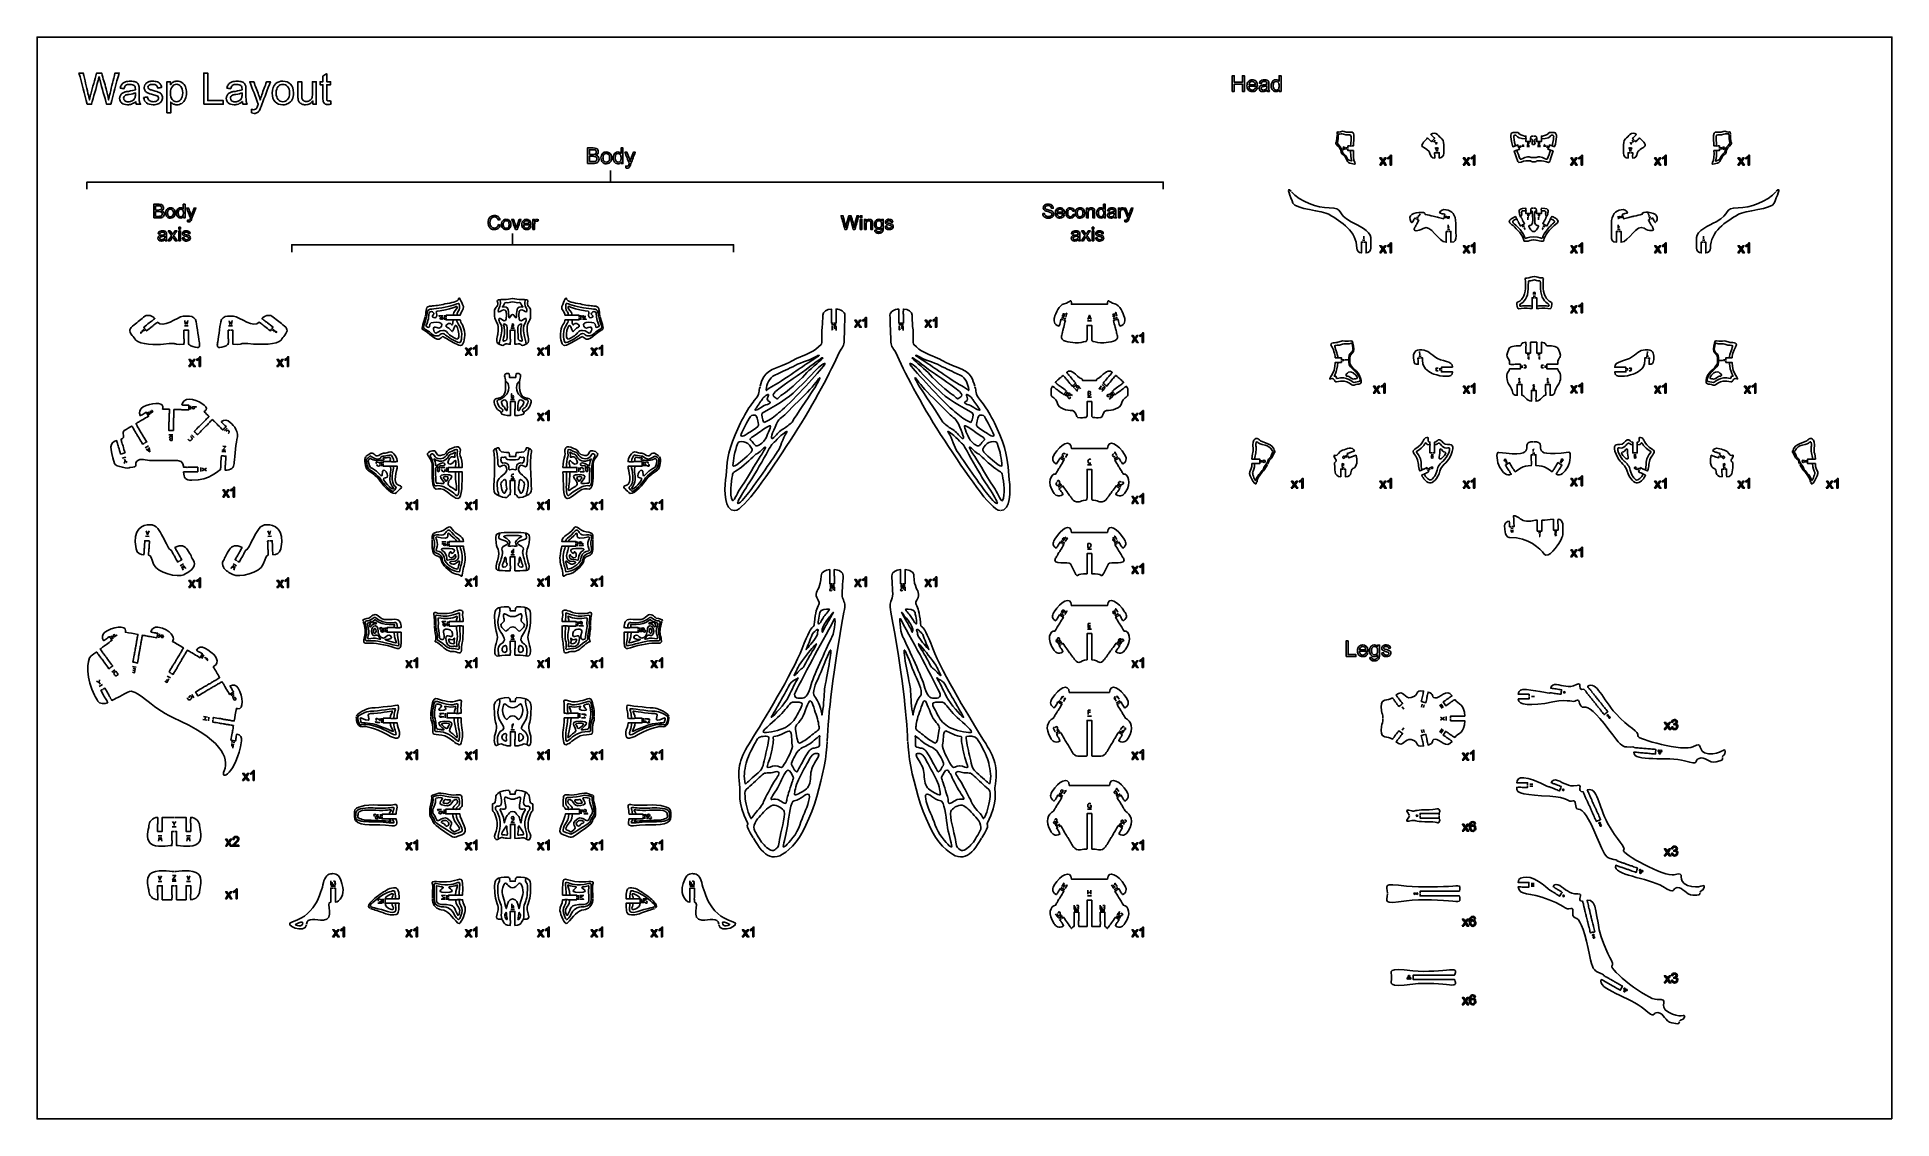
# Model space of a CAD drawing. Extents: x 0 to 1200, y 0 to 700.
import ezdxf

# ---------------------------------------------------------------- set-up
doc = ezdxf.new("R2010")
doc.units = 0
doc.header["$MEASUREMENT"] = 0
doc.layers.add('DEFAULT', color=7, linetype='CONTINUOUS')

msp = doc.modelspace()

# ---------------------------------------------------------------- linework, layer by layer
at = {"layer": 'DEFAULT', "color": 38}
for points in [[(1200, 0), (0, 0), (0, 700), (1200, 700)], [(107.8, 656.5), (107.8, 676.7), (110.4, 676.7), (110.4, 658.9), (120.4, 658.9), (120.4, 656.5)], [(773.2, 664.9), (773.2, 675), (774.5, 675), (774.5, 670.8), (779.8, 670.8), (779.8, 675), (781.1, 675), (781.1, 664.9), (779.8, 664.9), (779.8, 669.6), (774.5, 669.6), (774.5, 664.9)], [(91.6, 577), (92.7, 577), (92.7, 575.8), (91.6, 575.8)], [(532.5, 584.4), (533.6, 584.4), (533.6, 583.2), (532.5, 583.2)], [(532.5, 582), (533.6, 582), (533.6, 575.6), (532.5, 575.6)], [(682.5, 577), (683.6, 577), (683.6, 575.8), (682.5, 575.8)], [(91.6, 574.6), (92.7, 574.6), (92.7, 568.2), (91.6, 568.2)], [(682.5, 574.6), (683.6, 574.6), (683.6, 568.2), (682.5, 568.2)], [(846.9, 299.2), (846.9, 309.3), (848.2, 309.3), (848.2, 300.4), (853.2, 300.4), (853.2, 299.2)]]:
    msp.add_lwpolyline(points, close=True, dxfattribs=at)
at = {"layer": 'DEFAULT', "color": 7}
for points in [[(844.8, 627.1), (846, 627.6), (844.8, 628.1), (846, 628.5), (844.8, 629)], [(847, 628.8), (847, 627.3)], [(904.5, 633.2), (903.4, 632.1)], [(906.5, 628.5), (906, 627.3), (905.6, 628.5), (905.1, 627.3), (904.6, 628.5)], [(904.9, 626.3), (906.4, 626.3)], [(959.3, 629.8), (959.8, 628.4)], [(965.5, 631.3), (964, 631.3)], [(972.5, 631.3), (971, 631.3)], [(976.7, 628.4), (977.2, 629.9)], [(1029.9, 628.5), (1030.4, 627.3), (1030.9, 628.5), (1031.3, 627.3), (1031.8, 628.5)], [(1031.6, 626.3), (1030.1, 626.3)], [(1031.9, 633.2), (1033, 632.1)], [(1089.5, 628.8), (1089.5, 627.3)], [(1091.7, 627.2), (1090.5, 627.7), (1091.7, 628.1), (1090.5, 628.5), (1091.7, 629)], [(371, 613.6), (371, 606.2)], [(32.2, 601.6), (32.2, 606.2), (728.6, 606.2), (728.6, 601.6)], [(892.4, 583.5), (893.8, 582.8)], [(894.6, 585.3), (894.8, 585.7)], [(911.7, 584.4), (911.3, 582.9)], [(912.9, 576.4), (912.9, 578.5)], [(962.2, 577.9), (960.9, 577.2)], [(962, 576.7), (962.5, 575.8)], [(965.6, 584.7), (964, 584.7)], [(964.5, 582.1), (964.5, 581.7)], [(972.5, 584.7), (970.9, 584.7)], [(971.4, 582.1), (971.4, 581.7)], [(974.4, 576.7), (974, 575.8)], [(975.6, 577.2), (974.2, 577.9)], [(1023, 576.4), (1023, 578.5)], [(1025.1, 582.9), (1024.7, 584.4)], [(1042.3, 585.7), (1042.2, 586)], [(1042.7, 582.9), (1044, 583.6)], [(164.7, 560.9), (164.7, 565.6), (450.6, 565.6), (450.6, 560.9)], [(307.6, 572.9), (307.6, 565.6)], [(859.1, 568.5), (857.6, 568.5)], [(858.3, 570.8), (858.3, 571.1)], [(858.3, 569.5), (858.3, 570.6)], [(912.4, 575.4), (913.9, 575.4)], [(962.6, 575.6), (962.8, 575.2)], [(973.9, 575.6), (973.7, 575.3)], [(1022.5, 575.4), (1024.1, 575.4)], [(1077.4, 568.5), (1078.9, 568.5)], [(1078.1, 570.8), (1078.1, 571.1)], [(1078.1, 569.5), (1078.1, 570.6)], [(967.9, 532.4), (969.5, 532.4)], [(95.5, 516.6), (95.9, 514.3), (96.5, 515.4), (97.1, 514.3), (97.5, 516.6)], [(126.2, 516.6), (125.8, 514.2), (125.2, 515.4), (124.6, 514.2), (124.2, 516.5)], [(260.7, 519.1), (260, 519.7), (262.5, 519.7)], [(263.5, 520), (263.5, 517.1)], [(351.8, 517.1), (351.8, 520)], [(354.6, 518), (355.3, 517.4), (352.8, 517.4)], [(665.5, 517.8), (662.7, 518.5)], [(665.3, 520.8), (666.1, 521.3), (665.5, 518.8)], [(679.6, 516.3), (682.1, 516.3)], [(679.7, 517.3), (680.8, 520), (681.9, 517.3)], [(681.6, 518.2), (680.1, 518.2)], [(698.9, 518.5), (696.2, 517.8)], [(697.4, 521), (697.8, 521.8), (698.5, 519.4)], [(69.5, 509.8), (68.6, 511)], [(95.3, 513.2), (97.8, 513.2)], [(126.4, 513.2), (123.9, 513.2)], [(153.1, 511.1), (152.2, 509.9)], [(306.4, 511.6), (308.9, 511.6)], [(513.9, 513.8), (516.9, 513.8)], [(514.3, 513), (514.3, 510.5), (515.1, 511.2)], [(557.5, 513.8), (560.5, 513.8)], [(557.8, 513), (557.8, 510.5), (558.7, 511.2)], [(893.9, 493.4), (895.5, 493.5)], [(894.3, 496.6), (894.5, 494.4), (894.8, 494.5)], [(965.5, 494.4), (964, 494.4)], [(965, 493.4), (965, 491.3)], [(972.5, 494.4), (971, 494.4)], [(972, 493.4), (972, 491.3)], [(1041, 493.6), (1042.5, 493.5)], [(1041.8, 496.6), (1041.6, 494.5), (1042, 494.5)], [(845, 491.7), (845, 490.2)], [(848.1, 491.1), (846, 491.1), (846, 490.8)], [(907.5, 484.2), (907.5, 485.7)], [(960.8, 487.6), (960.8, 486)], [(975.7, 486), (975.7, 487.6)], [(1029, 485.7), (1029, 484.2)], [(1088.3, 490.8), (1090.5, 490.8), (1090.5, 491.1)], [(1091.5, 490.2), (1091.5, 491.7)], [(665.1, 467.9), (666.9, 470.3)], [(670.4, 473.3), (672.7, 475.3)], [(671.2, 472.9), (672.9, 471), (673.1, 472.1)], [(688.7, 474.4), (687.1, 472.5), (688.1, 472.5)], [(689, 475.3), (691.3, 473.3)], [(694.8, 470.3), (696.6, 467.9)], [(958.3, 476.4), (959.8, 476.4)], [(967.5, 472.5), (969, 472.5)], [(976.7, 476.4), (978.2, 476.4)], [(71.6, 457.6), (72.9, 455.5)], [(99.3, 461.5), (99.2, 459)], [(306.3, 465.4), (308.8, 465.4)], [(679.6, 467.1), (682.1, 467.1)], [(122.9, 447), (121.2, 445.2)], [(72.1, 435.5), (70, 434.2)], [(72.5, 434.5), (72.9, 431.7), (70.6, 433.4)], [(71.3, 432.9), (72.6, 433.7)], [(87.8, 442.6), (85.3, 442.7)], [(101.7, 440.9), (99.9, 442.6)], [(120.1, 435.3), (122, 435.1), (119.9, 432.8), (121.9, 432.7)], [(57.5, 428.2), (55.1, 427.5)], [(56.3, 424.1), (56.9, 425.8), (56.6, 426.9)], [(56.9, 425.8), (58.3, 424.7)], [(105.9, 421.4), (105.9, 418.9)], [(106.9, 419.3), (109.5, 421.1)], [(106.9, 421.1), (109.5, 419.3)], [(119.6, 431.8), (122.1, 431.6)], [(222.8, 422.3), (222.8, 425.3)], [(262.1, 420.8), (261.4, 421.4), (263.9, 421.4)], [(264.9, 421.6), (264.9, 418.6)], [(350.4, 418.6), (350.4, 421.6)], [(392.5, 425.3), (392.5, 422.3)], [(664.9, 427), (662.4, 428.6)], [(665.3, 428), (666.6, 430.1), (665.7, 429.9)], [(679.6, 423.2), (682.1, 423.2)], [(699.3, 428.6), (696.8, 427)], [(698.6, 429.3), (697.3, 431.5), (697.1, 430.6)], [(792.1, 426.2), (792.1, 424.7)], [(844.2, 421.6), (845.7, 421.6)], [(844.4, 424.1), (844.4, 422.2)], [(847.3, 428), (846.8, 429.4)], [(900.4, 421.2), (901, 419.8)], [(902.8, 422), (901.1, 421.2)], [(903.4, 429.8), (901.9, 429.8)], [(902.6, 428.4), (902, 429.2)], [(949.9, 426), (950.9, 425.7)], [(950, 424.4), (951.3, 425.2)], [(967.4, 430.8), (969, 430.8)], [(985.1, 425.3), (986.4, 424.5)], [(986.5, 426.1), (986.6, 425.1)], [(1034.6, 429.8), (1033.1, 429.8)], [(1033.8, 428.4), (1033.2, 429.2)], [(1033.3, 421.1), (1035, 420.3)], [(1035.4, 419.8), (1036.1, 421.2)], [(1089.6, 429.4), (1089.1, 428)], [(1090.8, 421.6), (1092.3, 421.6)], [(1091, 424.1), (1091, 422.2)], [(1144.4, 424.7), (1144.4, 426.2)], [(306.4, 414.2), (308.9, 414.2)], [(353.2, 419.5), (353.9, 418.8), (351.4, 418.8)], [(660.5, 408.7), (663, 410.5)], [(698.7, 410.5), (701.1, 408.7)], [(70.1, 377), (72.6, 376.9)], [(70.6, 380.6), (71.4, 378), (72.4, 380.5)], [(151.7, 377), (149.2, 376.9)], [(151.1, 380.6), (150.4, 378), (149.3, 380.5)], [(262.7, 372.7), (262, 373.3), (264.5, 373.3)], [(265.6, 373.7), (265.6, 370.7)], [(349.7, 370.7), (349.7, 373.7)], [(664.9, 372.6), (662.4, 374.1)], [(665.2, 373.7), (666.6, 375.8), (665.7, 375.6)], [(699.3, 374.1), (696.8, 372.6)], [(698.5, 374.9), (697.2, 377.1), (697, 376.2)], [(954.9, 382.2), (953.4, 382.1)], [(972.8, 379.3), (971.3, 379.3)], [(983.2, 379.9), (981.7, 379.9)], [(306.4, 365), (308.9, 365)], [(352.6, 371.6), (353.3, 371), (350.8, 371)], [(679.6, 368.7), (682.1, 368.7)], [(94.8, 359.1), (92.6, 357.9)], [(96.3, 356.1), (94.8, 357.9), (94.8, 356.6), (93.7, 357.3), (94.5, 355.1)], [(125.4, 356.1), (126.9, 357.9), (126.9, 356.6), (128, 357.3), (127.2, 355.1)], [(126.9, 359.1), (129.1, 357.9)], [(512.8, 345.2), (515.8, 345.2)], [(558.6, 345.2), (561.6, 345.2)], [(664.5, 325.5), (662, 327.1)], [(665, 326.4), (666.3, 328.6), (665.2, 328.4)], [(699.7, 327.1), (697.2, 325.5)], [(699.1, 327.9), (697.8, 330.1), (697.4, 329)], [(47.7, 312.6), (49.2, 310.6)], [(79.1, 313.8), (78.7, 311.3)], [(225.3, 317.9), (225.3, 314.9)], [(262.7, 321), (262, 321.8), (264.5, 321.8)], [(265.5, 321.9), (265.5, 318.9)], [(349.8, 318.9), (349.8, 321.9)], [(352.6, 319.8), (353.3, 319), (350.8, 319)], [(390, 314.9), (390, 317.9)], [(679.6, 316.9), (682.1, 316.9)], [(681.6, 317.9), (680.1, 317.9), (680.1, 320.5), (681.5, 320.5)], [(681.5, 319.1), (680.1, 319.1)], [(107.8, 300.2), (106.6, 298)], [(306.4, 310.4), (308.9, 310.4)], [(663, 308.7), (660.5, 307)], [(701.1, 307), (698.7, 308.7)], [(50.4, 290.6), (48.4, 289.1)], [(64.2, 292.2), (61.7, 292.7)], [(62.1, 291.6), (63.5, 291.3), (63.1, 288.7), (61.7, 289)], [(62, 290.3), (63.3, 290.1)], [(110, 298.3), (109.4, 297.1)], [(40.1, 282.4), (38.5, 283.2)], [(40.3, 284.2), (40.1, 282.4), (40.7, 281.4)], [(40.1, 279.9), (42.3, 281.1)], [(85.3, 284.7), (84, 282.4), (82.7, 283.2)], [(84.5, 283.4), (83.4, 284.1)], [(86.3, 285.3), (84.1, 286.5)], [(101.4, 272.4), (100.1, 274.6)], [(127.5, 275.2), (125.3, 273.9)], [(663.5, 269.1), (661, 270.7)], [(662.6, 273.1), (663.7, 272.4)], [(664, 270.1), (665.3, 272.2), (664.2, 272.1)], [(680.1, 261.7), (680.1, 264.4), (681.5, 264.4)], [(696.7, 271.7), (697.9, 272.3)], [(700.7, 270.7), (698.1, 269.1)], [(700.1, 271.5), (698.7, 273.6), (698.4, 272.6)], [(884.3, 265.1), (883.1, 266.6)], [(895.6, 266.5), (896, 268.3)], [(896.9, 266.2), (897.3, 268)], [(907.3, 267.3), (908.8, 268.4)], [(907.8, 266.6), (909.4, 267.7)], [(908.3, 265.8), (909.9, 266.9)], [(966.8, 273.3), (968.8, 273.3)], [(109.8, 258), (107.2, 258.4)], [(107.6, 260.3), (110.2, 259.9)], [(108.9, 260.1), (108.6, 258.2)], [(110.8, 257.5), (111.2, 260)], [(219.9, 256.2), (219.9, 257.1)], [(222.8, 259.2), (222.8, 256.2)], [(261.3, 261.5), (260.6, 262.3), (263.1, 262.3)], [(261.2, 259.6), (261.2, 260.9)], [(264.1, 262.5), (264.1, 259.5)], [(306.9, 254.6), (308.2, 254.6)], [(351.2, 259.5), (351.2, 262.5)], [(354, 260.4), (354.7, 259.6), (352.2, 259.6)], [(354.1, 262.3), (354.1, 261)], [(392.5, 256.2), (392.5, 259.2)], [(395.4, 259.1), (395.4, 258.2)], [(657.6, 252), (658.3, 252.5)], [(679.6, 260.7), (682.1, 260.7)], [(680.1, 263.2), (681.5, 263.2)], [(701.7, 253.5), (702.4, 253)], [(884.3, 253), (883.1, 251.5)], [(910.6, 259.9), (907.9, 258.1)], [(910.6, 258.1), (907.9, 259.9)], [(908.3, 252.3), (909.9, 251.2)], [(911.6, 257.8), (911.6, 260.3)], [(128, 243.5), (125.5, 244)], [(127.1, 242.7), (126.6, 239.9)], [(306.4, 251.7), (308.9, 251.7)], [(661.6, 251.1), (659, 249.5)], [(702.7, 249.5), (700.1, 251.1)], [(895.6, 251.7), (896, 249.8)], [(896.9, 251.9), (897.3, 250.1)], [(907.3, 250.8), (908.8, 249.7)], [(907.8, 251.5), (909.4, 250.4)], [(965.8, 216.7), (967.8, 216.7)], [(663.6, 208.9), (661, 210.4)], [(664.3, 210.3), (665.7, 212.5), (664.6, 212.3)], [(699.8, 211.8), (698.4, 214), (698.1, 212.9)], [(700.7, 210.4), (698.1, 208.9)], [(965.8, 215.4), (967.8, 215.4)], [(88.7, 191), (87.7, 192.5)], [(89.7, 192.5), (88.7, 191), (88.7, 189.9)], [(222.1, 197.2), (222.1, 194.2)], [(259.8, 199.4), (259.1, 200.3), (261.6, 200.3)], [(263.3, 200.3), (263.3, 197.3)], [(352, 197.3), (352, 200.3)], [(355.5, 198.3), (356.2, 197.4), (353.7, 197.4)], [(393.2, 194.2), (393.2, 197.2)], [(679.6, 200.5), (682.1, 200.5)], [(80.8, 183.1), (78.3, 183.1)], [(80.6, 179.7), (80.2, 182), (79.5, 180.9), (78.9, 182), (78.5, 179.7)], [(87.4, 188.9), (89.9, 188.9)], [(99.2, 183.1), (96.7, 183.1)], [(98.9, 179.7), (98.5, 182), (97.9, 180.9), (97.3, 182), (96.9, 179.7)], [(306.4, 191.7), (308.9, 191.7)], [(661.6, 190.8), (659, 189.3)], [(699.6, 189.9), (702.1, 188.3)], [(702.7, 189.3), (700.1, 190.8)], [(78.6, 157.3), (79.5, 154.7), (80.4, 157.3)], [(87.7, 157.4), (89.7, 157.4), (87.7, 154.9), (89.7, 154.9)], [(97, 157.3), (97.9, 154.7), (98.8, 157.3)], [(78.3, 153.7), (80.8, 153.7)], [(87.4, 153.9), (89.9, 153.9)], [(96.7, 153.7), (99.2, 153.7)], [(193, 150.5), (190, 150.5)], [(190.1, 151.3), (190.1, 154.1)], [(262.4, 143.7), (261.7, 144.5), (264.2, 144.5)], [(265.1, 144.8), (265.1, 141.8)], [(350.2, 141.8), (350.2, 144.8)], [(351.1, 144.5), (353.8, 144.5)], [(422.3, 151.3), (422.3, 154.1)], [(425.3, 150.5), (422.3, 150.5)], [(664.9, 148.3), (662.4, 149.8)], [(663, 150.4), (664.5, 152.7)], [(665.1, 149.1), (666.4, 151.3), (665.4, 151.1)], [(679.6, 144.4), (682.1, 144.4)], [(679.9, 145.4), (679.9, 148)], [(681.8, 146.6), (679.9, 146.6)], [(681.8, 148), (681.8, 145.4)], [(696.6, 149.1), (695.1, 151.5)], [(699.3, 149.8), (696.8, 148.3)], [(698.7, 150.4), (697.3, 152.5), (697, 151.5)], [(966.7, 152.4), (968.6, 152.4)], [(966.7, 151.5), (968.6, 151.5)], [(966.7, 150.6), (968.6, 150.6)], [(223.2, 139.5), (220.4, 139.5)], [(224, 142.5), (224, 139.5)], [(264.2, 142.1), (261.5, 142.1)], [(306.4, 135.4), (308.9, 135.4)], [(307.1, 136.4), (307.1, 139.2)], [(352.9, 142.9), (353.6, 142.1), (351.1, 142.1)], [(391.3, 139.5), (391.3, 142.5)], [(392.1, 142.4), (394.9, 142.4)], [(660.5, 130.4), (658.9, 132.6)], [(670.9, 135.6), (670.9, 138.4)], [(673.9, 134.8), (670.9, 134.8)], [(687.8, 135.6), (687.8, 138.4)], [(690.8, 134.8), (687.8, 134.8)], [(698.8, 132.1), (700.4, 134.3)], [(663.4, 131.4), (660.9, 129.7)], [(700.7, 129.7), (698.3, 131.4)]]:
    msp.add_lwpolyline(points, dxfattribs=at)
at = {"layer": 'DEFAULT', "color": 1}
for points in [[(907.1, 196.3), (907.1, 197.6)], [(907.1, 194.7), (907.1, 196)]]:
    msp.add_lwpolyline(points, dxfattribs=at)
at = {"layer": 'DEFAULT', "color": 38}
for points, knots in [([(32.5, 656.5), (30.7, 663.2), (28.9, 670), (27.1, 676.7), (28, 676.7), (28.9, 676.7), (29.9, 676.7), (30.9, 672.3), (31.9, 667.9), (32.9, 663.5), (33.3, 662.1), (33.5, 660.7), (33.8, 659.3), (34.3, 661.5), (34.6, 662.7), (34.7, 663.1), (36, 667.6), (37.3, 672.2), (38.5, 676.7), (39.6, 676.7), (40.7, 676.7), (41.8, 676.7), (42.7, 673.3), (43.7, 669.9), (44.7, 666.5), (45.4, 664), (45.9, 661.6), (46.2, 659.3), (46.5, 660.6), (46.8, 662.1), (47.2, 663.7), (48.3, 668.1), (49.3, 672.4), (50.4, 676.7), (51.3, 676.7), (52.2, 676.7), (53.1, 676.7), (51.2, 670), (49.4, 663.2), (47.6, 656.5), (46.7, 656.5), (45.8, 656.5), (45, 656.5), (43.6, 661.6), (42.1, 666.8), (40.7, 671.9), (40.4, 673.2), (40.1, 674), (40.1, 674.3), (39.9, 673.3), (39.7, 672.6), (39.5, 671.9), (38.1, 666.8), (36.6, 661.6), (35.2, 656.5), (34.3, 656.5), (33.4, 656.5), (32.5, 656.5)], [0, 0, 0, 0, 59.247639, 59.247639, 59.247639, 67.020639, 67.020639, 67.020639, 105.55709, 105.55709, 105.55709, 106.55709, 106.55709, 106.55709, 107.55709, 107.55709, 107.55709, 147.735318, 147.735318, 147.735318, 156.876318, 156.876318, 156.876318, 186.999721, 186.999721, 186.999721, 187.999721, 187.999721, 187.999721, 188.999721, 188.999721, 188.999721, 226.877571, 226.877571, 226.877571, 234.495571, 234.495571, 234.495571, 293.875789, 293.875789, 293.875789, 301.179789, 301.179789, 301.179789, 346.45172, 346.45172, 346.45172, 347.45172, 347.45172, 347.45172, 348.45172, 348.45172, 348.45172, 393.744511, 393.744511, 393.744511, 401.478511, 401.478511, 401.478511, 401.478511]), ([(189.9, 658.7), (190, 658), (190.1, 657.3), (190.2, 656.5), (189.5, 656.4), (188.9, 656.3), (188.4, 656.3), (187.5, 656.3), (186.8, 656.5), (186.3, 656.7), (185.8, 657), (185.4, 657.4), (185.2, 657.9), (185, 658.3), (184.9, 659.3), (184.9, 660.8), (184.9, 663.6), (184.9, 666.4), (184.9, 669.2), (184.3, 669.2), (183.7, 669.2), (183.1, 669.2), (183.1, 669.9), (183.1, 670.5), (183.1, 671.1), (183.7, 671.1), (184.3, 671.1), (184.9, 671.1), (184.9, 672.4), (184.9, 673.6), (184.9, 674.8), (185.7, 675.3), (186.6, 675.8), (187.4, 676.3), (187.4, 674.6), (187.4, 672.9), (187.4, 671.1), (188.2, 671.1), (189, 671.1), (189.9, 671.1), (189.9, 670.5), (189.9, 669.9), (189.9, 669.2), (189, 669.2), (188.2, 669.2), (187.4, 669.2), (187.4, 666.4), (187.4, 663.5), (187.4, 660.7), (187.4, 660), (187.4, 659.5), (187.5, 659.3), (187.6, 659.1), (187.7, 658.9), (187.9, 658.8), (188.1, 658.7), (188.4, 658.6), (188.8, 658.6), (189.1, 658.6), (189.4, 658.7), (189.9, 658.7)], [0, 0, 0, 0, 6.29355, 6.29355, 6.29355, 7.29355, 7.29355, 7.29355, 8.29355, 8.29355, 8.29355, 9.29355, 9.29355, 9.29355, 10.29355, 10.29355, 10.29355, 34.16155, 34.16155, 34.16155, 39.31755, 39.31755, 39.31755, 44.78555, 44.78555, 44.78555, 49.94155, 49.94155, 49.94155, 60.21555, 60.21555, 60.21555, 68.38268, 68.38268, 68.38268, 82.87568, 82.87568, 82.87568, 89.94568, 89.94568, 89.94568, 95.41368, 95.41368, 95.41368, 102.48368, 102.48368, 102.48368, 126.74168, 126.74168, 126.74168, 127.74168, 127.74168, 127.74168, 128.74168, 128.74168, 128.74168, 129.74168, 129.74168, 129.74168, 130.74168, 130.74168, 130.74168, 130.74168]), ([(788.2, 667.2), (788.6, 667.2), (789, 667.1), (789.5, 667.1), (789.2, 666.3), (788.9, 665.8), (788.3, 665.3), (787.8, 664.9), (787.1, 664.7), (786.2, 664.7), (785.2, 664.7), (784.3, 665), (783.7, 665.7), (783.1, 666.4), (782.7, 667.3), (782.7, 668.5), (782.7, 669.7), (783.1, 670.7), (783.7, 671.3), (784.3, 672), (785.2, 672.4), (786.2, 672.4), (787.1, 672.4), (787.9, 672), (788.6, 671.4), (789.2, 670.7), (789.5, 669.8), (789.5, 668.6), (789.5, 668.5), (789.5, 668.4), (789.5, 668.2), (787.7, 668.2), (785.8, 668.2), (784, 668.2), (784.1, 667.4), (784.3, 666.8), (784.7, 666.4), (785.1, 666), (785.6, 665.7), (786.2, 665.7), (786.7, 665.7), (787.1, 665.9), (787.4, 666.1), (787.7, 666.3), (788, 666.7), (788.2, 667.2)], [0, 0, 0, 0, 3.660641, 3.660641, 3.660641, 4.660641, 4.660641, 4.660641, 5.660641, 5.660641, 5.660641, 6.660641, 6.660641, 6.660641, 7.660641, 7.660641, 7.660641, 8.660641, 8.660641, 8.660641, 9.660641, 9.660641, 9.660641, 10.660641, 10.660641, 10.660641, 11.660641, 11.660641, 11.660641, 12.660641, 12.660641, 12.660641, 28.128641, 28.128641, 28.128641, 29.128641, 29.128641, 29.128641, 30.128641, 30.128641, 30.128641, 31.128641, 31.128641, 31.128641, 32.128641, 32.128641, 32.128641, 32.128641]), ([(795.8, 665.8), (795.3, 665.4), (794.9, 665.1), (794.5, 665), (794, 664.8), (793.6, 664.7), (793.1, 664.7), (792.3, 664.7), (791.7, 664.9), (791.2, 665.3), (790.8, 665.7), (790.6, 666.2), (790.6, 666.8), (790.6, 667.2), (790.7, 667.5), (790.8, 667.8), (791, 668.1), (791.2, 668.3), (791.5, 668.5), (791.7, 668.7), (792, 668.8), (792.4, 668.9), (792.6, 669), (793, 669), (793.5, 669.1), (794.5, 669.2), (795.2, 669.4), (795.7, 669.5), (795.7, 669.7), (795.7, 669.8), (795.7, 669.9), (795.7, 670.4), (795.6, 670.7), (795.3, 670.9), (795, 671.2), (794.5, 671.3), (793.9, 671.3), (793.3, 671.3), (792.9, 671.2), (792.6, 671), (792.4, 670.8), (792.1, 670.5), (792, 669.9), (791.6, 670), (791.2, 670.1), (790.8, 670.1), (790.9, 670.6), (791.1, 671.1), (791.3, 671.4), (791.6, 671.7), (792, 671.9), (792.4, 672.1), (792.9, 672.3), (793.5, 672.4), (794.1, 672.4), (794.7, 672.4), (795.2, 672.3), (795.6, 672.1), (796, 672), (796.3, 671.8), (796.5, 671.6), (796.7, 671.4), (796.8, 671.1), (796.9, 670.7), (796.9, 670.5), (796.9, 670.2), (796.9, 669.6), (796.9, 669.1), (796.9, 668.5), (796.9, 668), (796.9, 666.8), (797, 666.1), (797, 665.8), (797.1, 665.5), (797.2, 665.2), (797.3, 664.9), (796.9, 664.9), (796.5, 664.9), (796, 664.9), (795.9, 665.1), (795.8, 665.4), (795.8, 665.8)], [1, 1, 1, 1, 2, 2, 2, 3, 3, 3, 4, 4, 4, 5, 5, 5, 6, 6, 6, 7, 7, 7, 8, 8, 8, 9, 9, 9, 10, 10, 10, 11, 11, 11, 12, 12, 12, 13, 13, 13, 14, 14, 14, 15, 15, 15, 18.468851, 18.468851, 18.468851, 19.468851, 19.468851, 19.468851, 20.468851, 20.468851, 20.468851, 21.468851, 21.468851, 21.468851, 22.468851, 22.468851, 22.468851, 23.468851, 23.468851, 23.468851, 24.468851, 24.468851, 24.468851, 25.468851, 25.468851, 25.468851, 30.156851, 30.156851, 30.156851, 31.156851, 31.156851, 31.156851, 32.156851, 32.156851, 32.156851, 35.828851, 35.828851, 35.828851, 36.828851, 36.828851, 36.828851, 36.828851]), ([(803.6, 664.9), (803.6, 665.2), (803.6, 665.5), (803.6, 665.8), (803.1, 665.1), (802.5, 664.7), (801.6, 664.7), (801, 664.7), (800.4, 664.9), (799.9, 665.2), (799.5, 665.5), (799.1, 666), (798.8, 666.5), (798.5, 667.1), (798.4, 667.8), (798.4, 668.5), (798.4, 669.3), (798.5, 669.9), (798.8, 670.5), (799, 671.1), (799.4, 671.6), (799.9, 671.9), (800.4, 672.2), (800.9, 672.4), (801.5, 672.4), (801.9, 672.4), (802.3, 672.3), (802.7, 672.1), (803, 671.9), (803.3, 671.7), (803.5, 671.4), (803.5, 672.6), (803.5, 673.8), (803.5, 675), (803.9, 675), (804.3, 675), (804.8, 675), (804.8, 671.6), (804.8, 668.3), (804.8, 664.9), (804.4, 664.9), (804, 664.9), (803.6, 664.9)], [3.262, 3.262, 3.262, 3.262, 5.88, 5.88, 5.88, 6.88, 6.88, 6.88, 7.88, 7.88, 7.88, 8.88, 8.88, 8.88, 9.88, 9.88, 9.88, 10.88, 10.88, 10.88, 11.88, 11.88, 11.88, 12.88, 12.88, 12.88, 13.88, 13.88, 13.88, 14.88, 14.88, 14.88, 25.153, 25.153, 25.153, 28.649, 28.649, 28.649, 57.282, 57.282, 57.282, 60.544, 60.544, 60.544, 60.544]), ([(63.8, 658.3), (62.9, 657.5), (62, 657), (61.1, 656.7), (60.3, 656.3), (59.4, 656.2), (58.4, 656.2), (56.8, 656.2), (55.5, 656.6), (54.7, 657.4), (53.8, 658.1), (53.4, 659.1), (53.4, 660.4), (53.4, 661.1), (53.5, 661.7), (53.9, 662.3), (54.2, 662.9), (54.6, 663.4), (55.2, 663.8), (55.7, 664.1), (56.3, 664.4), (56.9, 664.6), (57.4, 664.7), (58.2, 664.8), (59.1, 664.9), (61.1, 665.2), (62.6, 665.5), (63.6, 665.8), (63.6, 666.1), (63.6, 666.4), (63.6, 666.4), (63.6, 667.5), (63.3, 668.2), (62.9, 668.6), (62.2, 669.1), (61.3, 669.4), (60.1, 669.4), (58.9, 669.4), (58, 669.2), (57.5, 668.8), (56.9, 668.4), (56.5, 667.7), (56.2, 666.6), (55.4, 666.8), (54.6, 666.9), (53.8, 667), (54, 668), (54.4, 668.8), (54.9, 669.5), (55.4, 670.1), (56.1, 670.6), (57.1, 671), (58, 671.3), (59.1, 671.5), (60.4, 671.5), (61.7, 671.5), (62.7, 671.3), (63.5, 671), (64.2, 670.7), (64.8, 670.4), (65.2, 669.9), (65.5, 669.5), (65.8, 668.9), (65.9, 668.2), (66, 667.8), (66.1, 667.1), (66.1, 666), (66.1, 664.8), (66.1, 663.7), (66.1, 662.6), (66.1, 660.3), (66.1, 658.9), (66.2, 658.3), (66.3, 657.7), (66.5, 657.1), (66.9, 656.5), (66, 656.5), (65.1, 656.5), (64.3, 656.5), (64, 657), (63.8, 657.6), (63.8, 658.3)], [1, 1, 1, 1, 2, 2, 2, 3, 3, 3, 4, 4, 4, 5, 5, 5, 6, 6, 6, 7, 7, 7, 8, 8, 8, 9, 9, 9, 10, 10, 10, 11, 11, 11, 12, 12, 12, 13, 13, 13, 14, 14, 14, 15, 15, 15, 21.938558, 21.938558, 21.938558, 22.938558, 22.938558, 22.938558, 23.938558, 23.938558, 23.938558, 24.938558, 24.938558, 24.938558, 25.938558, 25.938558, 25.938558, 26.938558, 26.938558, 26.938558, 27.938558, 27.938558, 27.938558, 28.938558, 28.938558, 28.938558, 38.313558, 38.313558, 38.313558, 39.313558, 39.313558, 39.313558, 40.313558, 40.313558, 40.313558, 47.657558, 47.657558, 47.657558, 48.657558, 48.657558, 48.657558, 48.657558]), ([(63.6, 663.9), (62.7, 663.5), (61.3, 663.2), (59.5, 662.9), (58.5, 662.8), (57.8, 662.6), (57.3, 662.4), (56.9, 662.2), (56.6, 662), (56.4, 661.6), (56.1, 661.3), (56, 660.9), (56, 660.4), (56, 659.8), (56.3, 659.2), (56.8, 658.8), (57.3, 658.3), (58, 658.1), (59, 658.1), (59.9, 658.1), (60.8, 658.3), (61.5, 658.8), (62.3, 659.2), (62.8, 659.7), (63.2, 660.5), (63.4, 661), (63.6, 661.9), (63.6, 662.9), (63.6, 663.3), (63.6, 663.6), (63.6, 663.9)], [2.578, 2.578, 2.578, 2.578, 3.578, 3.578, 3.578, 4.578, 4.578, 4.578, 5.578, 5.578, 5.578, 6.578, 6.578, 6.578, 7.578, 7.578, 7.578, 8.578, 8.578, 8.578, 9.578, 9.578, 9.578, 10.578, 10.578, 10.578, 11.578, 11.578, 11.578, 14.156, 14.156, 14.156, 14.156]), ([(68.9, 660.9), (69.7, 661), (70.6, 661.1), (71.4, 661.3), (71.5, 660.3), (71.9, 659.5), (72.5, 659), (73.2, 658.5), (74, 658.2), (75.2, 658.2), (76.3, 658.2), (77.2, 658.5), (77.7, 658.9), (78.3, 659.4), (78.5, 659.9), (78.5, 660.6), (78.5, 661.1), (78.3, 661.6), (77.8, 661.9), (77.5, 662.1), (76.6, 662.4), (75.3, 662.7), (73.4, 663.2), (72.2, 663.6), (71.5, 663.9), (70.8, 664.2), (70.2, 664.7), (69.9, 665.3), (69.5, 665.9), (69.3, 666.5), (69.3, 667.3), (69.3, 667.9), (69.5, 668.5), (69.8, 669.1), (70.1, 669.6), (70.5, 670.1), (71, 670.5), (71.4, 670.7), (71.9, 671), (72.6, 671.2), (73.2, 671.4), (74, 671.5), (74.7, 671.5), (75.9, 671.5), (76.9, 671.3), (77.8, 671), (78.6, 670.7), (79.3, 670.2), (79.7, 669.6), (80.1, 669.1), (80.4, 668.3), (80.5, 667.4), (79.7, 667.3), (78.9, 667.2), (78.1, 667), (78, 667.8), (77.7, 668.4), (77.1, 668.8), (76.6, 669.2), (75.9, 669.4), (74.9, 669.4), (73.8, 669.4), (73, 669.3), (72.5, 668.9), (72, 668.5), (71.7, 668.1), (71.7, 667.6), (71.7, 667.2), (71.8, 666.9), (72, 666.7), (72.2, 666.4), (72.6, 666.2), (73, 666), (73.2, 665.9), (74, 665.7), (75.2, 665.4), (76.9, 664.9), (78.2, 664.5), (78.9, 664.2), (79.5, 663.9), (80.1, 663.5), (80.5, 662.9), (80.9, 662.4), (81.1, 661.7), (81.1, 660.8), (81.1, 660), (80.8, 659.2), (80.4, 658.5), (79.9, 657.7), (79.2, 657.2), (78.3, 656.8), (77.4, 656.4), (76.3, 656.2), (75.2, 656.2), (73.3, 656.2), (71.8, 656.6), (70.8, 657.4), (69.8, 658.2), (69.2, 659.3), (68.9, 660.9)], [0, 0, 0, 0, 7.03854, 7.03854, 7.03854, 8.03854, 8.03854, 8.03854, 9.03854, 9.03854, 9.03854, 10.03854, 10.03854, 10.03854, 11.03854, 11.03854, 11.03854, 12.03854, 12.03854, 12.03854, 13.03854, 13.03854, 13.03854, 14.03854, 14.03854, 14.03854, 15.03854, 15.03854, 15.03854, 16.03854, 16.03854, 16.03854, 17.03854, 17.03854, 17.03854, 18.03854, 18.03854, 18.03854, 19.03854, 19.03854, 19.03854, 20.03854, 20.03854, 20.03854, 21.03854, 21.03854, 21.03854, 22.03854, 22.03854, 22.03854, 23.03854, 23.03854, 23.03854, 29.977098, 29.977098, 29.977098, 30.977098, 30.977098, 30.977098, 31.977098, 31.977098, 31.977098, 32.977098, 32.977098, 32.977098, 33.977098, 33.977098, 33.977098, 34.977098, 34.977098, 34.977098, 35.977098, 35.977098, 35.977098, 36.977098, 36.977098, 36.977098, 37.977098, 37.977098, 37.977098, 38.977098, 38.977098, 38.977098, 39.977098, 39.977098, 39.977098, 40.977098, 40.977098, 40.977098, 41.977098, 41.977098, 41.977098, 42.977098, 42.977098, 42.977098, 43.977098, 43.977098, 43.977098, 44.977098, 44.977098, 44.977098, 44.977098]), ([(84, 650.9), (84, 657.7), (84, 664.4), (84, 671.1), (84.8, 671.1), (85.5, 671.1), (86.3, 671.1), (86.3, 670.5), (86.3, 669.9), (86.3, 669.2), (86.8, 670), (87.4, 670.5), (88.1, 670.9), (88.8, 671.3), (89.6, 671.5), (90.5, 671.5), (91.8, 671.5), (92.9, 671.2), (93.8, 670.5), (94.8, 669.9), (95.5, 669), (96, 667.8), (96.5, 666.6), (96.7, 665.3), (96.7, 663.9), (96.7, 662.4), (96.5, 661.1), (95.9, 659.9), (95.4, 658.7), (94.6, 657.8), (93.6, 657.1), (92.6, 656.5), (91.5, 656.2), (90.4, 656.2), (89.5, 656.2), (88.8, 656.4), (88.1, 656.7), (87.5, 657.1), (86.9, 657.5), (86.5, 658), (86.5, 655.7), (86.5, 653.3), (86.5, 650.9), (85.7, 650.9), (84.9, 650.9), (84, 650.9)], [7.031, 7.031, 7.031, 7.031, 64.414, 64.414, 64.414, 70.82, 70.82, 70.82, 76.211, 76.211, 76.211, 77.211, 77.211, 77.211, 78.211, 78.211, 78.211, 79.211, 79.211, 79.211, 80.211, 80.211, 80.211, 81.211, 81.211, 81.211, 82.211, 82.211, 82.211, 83.211, 83.211, 83.211, 84.211, 84.211, 84.211, 85.211, 85.211, 85.211, 86.211, 86.211, 86.211, 106.406, 106.406, 106.406, 113.437, 113.437, 113.437, 113.437]), ([(86.3, 663.7), (86.3, 661.9), (86.7, 660.5), (87.4, 659.6), (88.2, 658.7), (89.1, 658.2), (90.2, 658.2), (91.3, 658.2), (92.2, 658.7), (93, 659.6), (93.8, 660.6), (94.2, 662), (94.2, 664), (94.2, 665.8), (93.8, 667.2), (93, 668.1), (92.3, 669.1), (91.4, 669.5), (90.3, 669.5), (89.2, 669.5), (88.3, 669), (87.5, 668.1), (86.7, 667.1), (86.3, 665.6), (86.3, 663.7)], [1, 1, 1, 1, 2, 2, 2, 3, 3, 3, 4, 4, 4, 5, 5, 5, 6, 6, 6, 7, 7, 7, 8, 8, 8, 9, 9, 9, 9]), ([(132.8, 658.3), (131.9, 657.5), (131, 657), (130.2, 656.7), (129.3, 656.3), (128.4, 656.2), (127.4, 656.2), (125.8, 656.2), (124.6, 656.6), (123.7, 657.4), (122.9, 658.1), (122.4, 659.1), (122.4, 660.4), (122.4, 661.1), (122.6, 661.7), (122.9, 662.3), (123.2, 662.9), (123.7, 663.4), (124.2, 663.8), (124.7, 664.1), (125.3, 664.4), (126, 664.6), (126.5, 664.7), (127.2, 664.8), (128.2, 664.9), (130.2, 665.2), (131.7, 665.5), (132.6, 665.8), (132.6, 666.1), (132.6, 666.4), (132.6, 666.4), (132.6, 667.5), (132.4, 668.2), (131.9, 668.6), (131.3, 669.1), (130.3, 669.4), (129.1, 669.4), (127.9, 669.4), (127.1, 669.2), (126.5, 668.8), (126, 668.4), (125.5, 667.7), (125.3, 666.6), (124.5, 666.8), (123.7, 666.9), (122.8, 667), (123.1, 668), (123.4, 668.8), (123.9, 669.5), (124.4, 670.1), (125.2, 670.6), (126.1, 671), (127.1, 671.3), (128.2, 671.5), (129.4, 671.5), (130.7, 671.5), (131.7, 671.3), (132.5, 671), (133.3, 670.7), (133.8, 670.4), (134.2, 669.9), (134.6, 669.5), (134.8, 668.9), (135, 668.2), (135.1, 667.8), (135.1, 667.1), (135.1, 666), (135.1, 664.8), (135.1, 663.7), (135.1, 662.6), (135.1, 660.3), (135.2, 658.9), (135.3, 658.3), (135.4, 657.7), (135.6, 657.1), (135.9, 656.5), (135, 656.5), (134.2, 656.5), (133.3, 656.5), (133, 657), (132.9, 657.6), (132.8, 658.3)], [1, 1, 1, 1, 2, 2, 2, 3, 3, 3, 4, 4, 4, 5, 5, 5, 6, 6, 6, 7, 7, 7, 8, 8, 8, 9, 9, 9, 10, 10, 10, 11, 11, 11, 12, 12, 12, 13, 13, 13, 14, 14, 14, 15, 15, 15, 21.938558, 21.938558, 21.938558, 22.938558, 22.938558, 22.938558, 23.938558, 23.938558, 23.938558, 24.938558, 24.938558, 24.938558, 25.938558, 25.938558, 25.938558, 26.938558, 26.938558, 26.938558, 27.938558, 27.938558, 27.938558, 28.938558, 28.938558, 28.938558, 38.313558, 38.313558, 38.313558, 39.313558, 39.313558, 39.313558, 40.313558, 40.313558, 40.313558, 47.657558, 47.657558, 47.657558, 48.657558, 48.657558, 48.657558, 48.657558]), ([(132.6, 663.9), (131.7, 663.5), (130.4, 663.2), (128.6, 662.9), (127.5, 662.8), (126.8, 662.6), (126.4, 662.4), (126, 662.2), (125.6, 662), (125.4, 661.6), (125.2, 661.3), (125.1, 660.9), (125.1, 660.4), (125.1, 659.8), (125.3, 659.2), (125.8, 658.8), (126.3, 658.3), (127.1, 658.1), (128, 658.1), (129, 658.1), (129.8, 658.3), (130.6, 658.8), (131.3, 659.2), (131.9, 659.7), (132.2, 660.5), (132.5, 661), (132.6, 661.9), (132.6, 662.9), (132.6, 663.3), (132.6, 663.6), (132.6, 663.9)], [2.578, 2.578, 2.578, 2.578, 3.578, 3.578, 3.578, 4.578, 4.578, 4.578, 5.578, 5.578, 5.578, 6.578, 6.578, 6.578, 7.578, 7.578, 7.578, 8.578, 8.578, 8.578, 9.578, 9.578, 9.578, 10.578, 10.578, 10.578, 11.578, 11.578, 11.578, 14.156, 14.156, 14.156, 14.156]), ([(138.8, 650.9), (138.8, 651.7), (138.7, 652.4), (138.6, 653.2), (139.1, 653.1), (139.6, 653), (140, 653), (140.5, 653), (141, 653.1), (141.3, 653.3), (141.6, 653.4), (141.9, 653.7), (142.1, 654), (142.3, 654.3), (142.5, 654.9), (142.9, 655.9), (142.9, 656), (143, 656.2), (143.1, 656.5), (141.3, 661.4), (139.4, 666.3), (137.6, 671.1), (138.4, 671.1), (139.3, 671.1), (140.2, 671.1), (141.2, 668.3), (142.3, 665.5), (143.3, 662.7), (143.7, 661.6), (144, 660.5), (144.3, 659.3), (144.6, 660.4), (145, 661.5), (145.4, 662.6), (146.4, 665.5), (147.4, 668.3), (148.5, 671.1), (149.3, 671.1), (150.1, 671.1), (151, 671.1), (149.1, 666.2), (147.2, 661.2), (145.4, 656.3), (144.8, 654.7), (144.3, 653.6), (144, 652.9), (143.6, 652.1), (143.1, 651.5), (142.5, 651.1), (141.9, 650.8), (141.2, 650.6), (140.4, 650.6), (140, 650.6), (139.4, 650.7), (138.8, 650.9)], [0, 0, 0, 0, 6.648035, 6.648035, 6.648035, 7.648035, 7.648035, 7.648035, 8.648035, 8.648035, 8.648035, 9.648035, 9.648035, 9.648035, 10.648035, 10.648035, 10.648035, 11.648035, 11.648035, 11.648035, 56.092309, 56.092309, 56.092309, 63.670309, 63.670309, 63.670309, 89.197417, 89.197417, 89.197417, 90.197417, 90.197417, 90.197417, 91.197417, 91.197417, 91.197417, 116.952296, 116.952296, 116.952296, 123.983296, 123.983296, 123.983296, 169.026246, 169.026246, 169.026246, 170.026246, 170.026246, 170.026246, 171.026246, 171.026246, 171.026246, 172.026246, 172.026246, 172.026246, 173.026246, 173.026246, 173.026246, 173.026246]), ([(152.1, 663.8), (152.1, 666.5), (152.9, 668.5), (154.4, 669.9), (155.7, 670.9), (157.2, 671.5), (159, 671.5), (161, 671.5), (162.7, 670.8), (163.9, 669.5), (165.2, 668.2), (165.9, 666.4), (165.9, 664), (165.9, 662.2), (165.6, 660.7), (165, 659.6), (164.4, 658.5), (163.6, 657.7), (162.5, 657.1), (161.5, 656.5), (160.3, 656.2), (159, 656.2), (157, 656.2), (155.3, 656.8), (154, 658.2), (152.8, 659.5), (152.1, 661.4), (152.1, 663.8)], [1, 1, 1, 1, 2, 2, 2, 3, 3, 3, 4, 4, 4, 5, 5, 5, 6, 6, 6, 7, 7, 7, 8, 8, 8, 9, 9, 9, 10, 10, 10, 10]), ([(154.7, 663.8), (154.7, 662), (155.1, 660.6), (155.9, 659.6), (156.7, 658.7), (157.8, 658.2), (159, 658.2), (160.2, 658.2), (161.3, 658.7), (162.1, 659.6), (162.9, 660.6), (163.3, 662), (163.3, 663.9), (163.3, 665.7), (162.9, 667.1), (162.1, 668), (161.3, 669), (160.2, 669.4), (159, 669.4), (157.8, 669.4), (156.7, 669), (155.9, 668), (155.1, 667.1), (154.7, 665.7), (154.7, 663.8)], [1, 1, 1, 1, 2, 2, 2, 3, 3, 3, 4, 4, 4, 5, 5, 5, 6, 6, 6, 7, 7, 7, 8, 8, 8, 9, 9, 9, 9]), ([(178.4, 656.5), (178.4, 657.2), (178.4, 657.9), (178.4, 658.7), (177.2, 657), (175.7, 656.2), (173.7, 656.2), (172.8, 656.2), (172, 656.3), (171.3, 656.7), (170.5, 657), (170, 657.4), (169.6, 657.9), (169.3, 658.4), (169, 659), (168.9, 659.8), (168.8, 660.3), (168.7, 661), (168.7, 662.1), (168.7, 665.1), (168.7, 668.1), (168.7, 671.1), (169.5, 671.1), (170.4, 671.1), (171.2, 671.1), (171.2, 668.4), (171.2, 665.7), (171.2, 663), (171.2, 661.7), (171.2, 660.9), (171.3, 660.4), (171.5, 659.8), (171.8, 659.2), (172.3, 658.9), (172.8, 658.5), (173.5, 658.3), (174.2, 658.3), (175, 658.3), (175.6, 658.5), (176.3, 658.9), (177, 659.3), (177.4, 659.8), (177.7, 660.4), (178, 661.1), (178.1, 662.1), (178.1, 663.3), (178.1, 665.9), (178.1, 668.5), (178.1, 671.1), (178.9, 671.1), (179.7, 671.1), (180.6, 671.1), (180.6, 666.3), (180.6, 661.4), (180.6, 656.5), (179.8, 656.5), (179.1, 656.5), (178.4, 656.5)], [6.289, 6.289, 6.289, 6.289, 12.383, 12.383, 12.383, 13.383, 13.383, 13.383, 14.383, 14.383, 14.383, 15.383, 15.383, 15.383, 16.383, 16.383, 16.383, 17.383, 17.383, 17.383, 43.086, 43.086, 43.086, 50.118, 50.118, 50.118, 73.125, 73.125, 73.125, 74.125, 74.125, 74.125, 75.125, 75.125, 75.125, 76.125, 76.125, 76.125, 77.125, 77.125, 77.125, 78.125, 78.125, 78.125, 79.125, 79.125, 79.125, 101.351, 101.351, 101.351, 108.382, 108.382, 108.382, 149.866, 149.866, 149.866, 156.155, 156.155, 156.155, 156.155]), ([(784.1, 669.2), (785.5, 669.2), (786.8, 669.2), (788.2, 669.2), (788.1, 669.9), (788, 670.3), (787.7, 670.6), (787.3, 671.1), (786.8, 671.3), (786.2, 671.3), (785.6, 671.3), (785.1, 671.2), (784.7, 670.8), (784.4, 670.4), (784.1, 669.9), (784.1, 669.2)], [1, 1, 1, 1, 12.582, 12.582, 12.582, 13.582, 13.582, 13.582, 14.582, 14.582, 14.582, 15.582, 15.582, 15.582, 16.582, 16.582, 16.582, 16.582]), ([(795.7, 668.6), (795.2, 668.4), (794.6, 668.2), (793.7, 668.1), (793.1, 668), (792.8, 667.9), (792.6, 667.8), (792.4, 667.7), (792.2, 667.6), (792.1, 667.4), (792, 667.3), (791.9, 667.1), (791.9, 666.8), (791.9, 666.5), (792, 666.2), (792.3, 666), (792.5, 665.8), (792.9, 665.7), (793.4, 665.7), (793.9, 665.7), (794.3, 665.8), (794.7, 666), (795, 666.2), (795.3, 666.5), (795.5, 666.9), (795.6, 667.1), (795.7, 667.6), (795.7, 668.1), (795.7, 668.3), (795.7, 668.4), (795.7, 668.6)], [1.289, 1.289, 1.289, 1.289, 2.289, 2.289, 2.289, 3.289, 3.289, 3.289, 4.289, 4.289, 4.289, 5.289, 5.289, 5.289, 6.289, 6.289, 6.289, 7.289, 7.289, 7.289, 8.289, 8.289, 8.289, 9.289, 9.289, 9.289, 10.289, 10.289, 10.289, 11.578, 11.578, 11.578, 11.578]), ([(799.7, 668.5), (799.7, 667.6), (799.9, 666.9), (800.3, 666.4), (800.7, 666), (801.1, 665.7), (801.7, 665.7), (802.2, 665.7), (802.7, 666), (803.1, 666.4), (803.4, 666.8), (803.6, 667.5), (803.6, 668.4), (803.6, 669.4), (803.4, 670.2), (803, 670.6), (802.7, 671.1), (802.2, 671.3), (801.6, 671.3), (801.1, 671.3), (800.6, 671.1), (800.2, 670.7), (799.9, 670.2), (799.7, 669.5), (799.7, 668.5)], [1, 1, 1, 1, 2, 2, 2, 3, 3, 3, 4, 4, 4, 5, 5, 5, 6, 6, 6, 7, 7, 7, 8, 8, 8, 9, 9, 9, 9]), ([(356, 618.2), (356, 621.6), (356, 624.9), (356, 628.3), (357.3, 628.3), (358.5, 628.3), (359.8, 628.3), (360.6, 628.3), (361.2, 628.2), (361.6, 628), (362.1, 627.8), (362.5, 627.5), (362.7, 627), (363, 626.6), (363.1, 626.2), (363.1, 625.7), (363.1, 625.3), (363, 624.9), (362.8, 624.5), (362.5, 624.1), (362.2, 623.8), (361.7, 623.6), (362.3, 623.4), (362.8, 623.1), (363.1, 622.7), (363.5, 622.2), (363.6, 621.7), (363.6, 621.1), (363.6, 620.7), (363.5, 620.2), (363.3, 619.8), (363.1, 619.4), (362.9, 619.1), (362.6, 618.9), (362.3, 618.6), (361.9, 618.5), (361.5, 618.4), (361, 618.3), (360.5, 618.2), (359.8, 618.2), (358.6, 618.2), (357.3, 618.2), (356, 618.2)], [10.918, 10.918, 10.918, 10.918, 39.551, 39.551, 39.551, 50.293, 50.293, 50.293, 51.293, 51.293, 51.293, 52.293, 52.293, 52.293, 53.293, 53.293, 53.293, 54.293, 54.293, 54.293, 55.293, 55.293, 55.293, 56.293, 56.293, 56.293, 57.293, 57.293, 57.293, 58.293, 58.293, 58.293, 59.293, 59.293, 59.293, 60.293, 60.293, 60.293, 61.293, 61.293, 61.293, 72.211, 72.211, 72.211, 72.211]), ([(357.3, 624.1), (358.1, 624.1), (358.8, 624.1), (359.5, 624.1), (360.1, 624.1), (360.5, 624.1), (360.8, 624.2), (361.1, 624.3), (361.4, 624.4), (361.6, 624.7), (361.7, 624.9), (361.8, 625.2), (361.8, 625.6), (361.8, 625.9), (361.7, 626.2), (361.6, 626.4), (361.4, 626.7), (361.2, 626.9), (360.9, 627), (360.6, 627.1), (360.1, 627.1), (359.3, 627.1), (358.7, 627.1), (358, 627.1), (357.3, 627.1), (357.3, 626.1), (357.3, 625.1), (357.3, 624.1)], [8.652, 8.652, 8.652, 8.652, 14.843, 14.843, 14.843, 15.843, 15.843, 15.843, 16.843, 16.843, 16.843, 17.843, 17.843, 17.843, 18.843, 18.843, 18.843, 19.843, 19.843, 19.843, 20.843, 20.843, 20.843, 26.566, 26.566, 26.566, 35.218, 35.218, 35.218, 35.218]), ([(364.8, 621.9), (364.8, 623.2), (365.2, 624.2), (366, 624.9), (366.6, 625.4), (367.4, 625.7), (368.3, 625.7), (369.3, 625.7), (370.1, 625.3), (370.7, 624.7), (371.4, 624), (371.7, 623.1), (371.7, 622), (371.7, 621), (371.6, 620.3), (371.3, 619.7), (371, 619.2), (370.6, 618.8), (370, 618.5), (369.5, 618.2), (368.9, 618), (368.3, 618), (367.2, 618), (366.4, 618.4), (365.8, 619), (365.2, 619.7), (364.8, 620.6), (364.8, 621.9)], [1, 1, 1, 1, 2, 2, 2, 3, 3, 3, 4, 4, 4, 5, 5, 5, 6, 6, 6, 7, 7, 7, 8, 8, 8, 9, 9, 9, 10, 10, 10, 10]), ([(366.1, 621.9), (366.1, 620.9), (366.3, 620.2), (366.7, 619.8), (367.1, 619.3), (367.6, 619.1), (368.3, 619.1), (368.9, 619.1), (369.4, 619.3), (369.8, 619.8), (370.2, 620.2), (370.4, 620.9), (370.4, 621.9), (370.4, 622.8), (370.2, 623.5), (369.8, 624), (369.4, 624.4), (368.9, 624.7), (368.3, 624.7), (367.6, 624.7), (367.1, 624.4), (366.7, 624), (366.3, 623.5), (366.1, 622.8), (366.1, 621.9)], [1, 1, 1, 1, 2, 2, 2, 3, 3, 3, 4, 4, 4, 5, 5, 5, 6, 6, 6, 7, 7, 7, 8, 8, 8, 9, 9, 9, 9]), ([(377.9, 618.2), (377.9, 618.5), (377.9, 618.8), (377.9, 619.1), (377.4, 618.4), (376.7, 618), (375.8, 618), (375.3, 618), (374.7, 618.2), (374.2, 618.5), (373.7, 618.8), (373.4, 619.3), (373.1, 619.9), (372.8, 620.4), (372.7, 621.1), (372.7, 621.8), (372.7, 622.6), (372.8, 623.2), (373.1, 623.8), (373.3, 624.4), (373.7, 624.9), (374.2, 625.2), (374.6, 625.5), (375.2, 625.7), (375.8, 625.7), (376.2, 625.7), (376.6, 625.6), (377, 625.4), (377.3, 625.2), (377.6, 625), (377.8, 624.7), (377.8, 625.9), (377.8, 627.1), (377.8, 628.3), (378.2, 628.3), (378.6, 628.3), (379, 628.3), (379, 624.9), (379, 621.6), (379, 618.2), (378.7, 618.2), (378.3, 618.2), (377.9, 618.2)], [3.262, 3.262, 3.262, 3.262, 5.88, 5.88, 5.88, 6.88, 6.88, 6.88, 7.88, 7.88, 7.88, 8.88, 8.88, 8.88, 9.88, 9.88, 9.88, 10.88, 10.88, 10.88, 11.88, 11.88, 11.88, 12.88, 12.88, 12.88, 13.88, 13.88, 13.88, 14.88, 14.88, 14.88, 25.153, 25.153, 25.153, 28.649, 28.649, 28.649, 57.282, 57.282, 57.282, 60.544, 60.544, 60.544, 60.544]), ([(374, 621.8), (374, 620.9), (374.2, 620.2), (374.6, 619.7), (375, 619.3), (375.4, 619.1), (376, 619.1), (376.5, 619.1), (377, 619.3), (377.3, 619.7), (377.7, 620.2), (377.9, 620.8), (377.9, 621.7), (377.9, 622.7), (377.7, 623.5), (377.3, 624), (376.9, 624.4), (376.5, 624.7), (375.9, 624.7), (375.4, 624.7), (374.9, 624.4), (374.5, 624), (374.2, 623.5), (374, 622.8), (374, 621.8)], [1, 1, 1, 1, 2, 2, 2, 3, 3, 3, 4, 4, 4, 5, 5, 5, 6, 6, 6, 7, 7, 7, 8, 8, 8, 9, 9, 9, 9]), ([(380.9, 615.4), (380.9, 615.8), (380.8, 616.2), (380.8, 616.5), (381.1, 616.5), (381.3, 616.4), (381.5, 616.4), (381.8, 616.4), (382, 616.5), (382.2, 616.6), (382.3, 616.7), (382.5, 616.8), (382.6, 617), (382.7, 617.1), (382.8, 617.4), (383, 617.9), (383, 617.9), (383, 618), (383.1, 618.2), (382.1, 620.6), (381.2, 623.1), (380.3, 625.5), (380.7, 625.5), (381.2, 625.5), (381.6, 625.5), (382.1, 624.1), (382.6, 622.7), (383.2, 621.3), (383.3, 620.7), (383.5, 620.2), (383.7, 619.6), (383.8, 620.2), (384, 620.7), (384.2, 621.2), (384.7, 622.7), (385.2, 624.1), (385.8, 625.5), (386.2, 625.5), (386.6, 625.5), (387, 625.5), (386.1, 623), (385.1, 620.6), (384.2, 618.1), (383.9, 617.3), (383.7, 616.7), (383.5, 616.4), (383.3, 616), (383, 615.7), (382.8, 615.5), (382.5, 615.3), (382.1, 615.2), (381.7, 615.2), (381.5, 615.2), (381.2, 615.3), (380.9, 615.4)], [0, 0, 0, 0, 3.324076, 3.324076, 3.324076, 4.324076, 4.324076, 4.324076, 5.324076, 5.324076, 5.324076, 6.324076, 6.324076, 6.324076, 7.324076, 7.324076, 7.324076, 8.324076, 8.324076, 8.324076, 30.545746, 30.545746, 30.545746, 34.334746, 34.334746, 34.334746, 47.097998, 47.097998, 47.097998, 48.097998, 48.097998, 48.097998, 49.097998, 49.097998, 49.097998, 61.974155, 61.974155, 61.974155, 65.490155, 65.490155, 65.490155, 88.010868, 88.010868, 88.010868, 89.010868, 89.010868, 89.010868, 90.010868, 90.010868, 90.010868, 91.010868, 91.010868, 91.010868, 92.010868, 92.010868, 92.010868, 92.010868]), ([(357.3, 619.4), (358.2, 619.4), (359, 619.4), (359.8, 619.4), (360.3, 619.4), (360.6, 619.4), (360.8, 619.4), (361.1, 619.5), (361.3, 619.6), (361.5, 619.7), (361.7, 619.8), (361.9, 620), (362, 620.3), (362.2, 620.5), (362.2, 620.8), (362.2, 621.1), (362.2, 621.5), (362.1, 621.8), (361.9, 622.1), (361.7, 622.4), (361.5, 622.6), (361.1, 622.7), (360.8, 622.8), (360.3, 622.9), (359.7, 622.9), (358.9, 622.9), (358.1, 622.9), (357.3, 622.9), (357.3, 621.7), (357.3, 620.5), (357.3, 619.4)], [9.844, 9.844, 9.844, 9.844, 16.973, 16.973, 16.973, 17.973, 17.973, 17.973, 18.973, 18.973, 18.973, 19.973, 19.973, 19.973, 20.973, 20.973, 20.973, 21.973, 21.973, 21.973, 22.973, 22.973, 22.973, 23.973, 23.973, 23.973, 30.594, 30.594, 30.594, 40.438, 40.438, 40.438, 40.438]), ([(868.6, 617.2), (869.2, 618), (869.7, 618.8), (870.3, 619.6), (869.8, 620.3), (869.3, 621), (868.7, 621.8), (869.1, 621.8), (869.4, 621.8), (869.7, 621.8), (869.9, 621.4), (870.2, 621), (870.4, 620.7), (870.5, 620.5), (870.6, 620.3), (870.7, 620.2), (870.9, 620.4), (871, 620.5), (871.1, 620.7), (871.3, 621), (871.6, 621.4), (871.8, 621.8), (872.2, 621.8), (872.5, 621.8), (872.8, 621.8), (872.2, 621), (871.7, 620.3), (871.2, 619.6), (871.8, 618.8), (872.3, 618), (872.9, 617.2), (872.6, 617.2), (872.3, 617.2), (871.9, 617.2), (871.6, 617.7), (871.3, 618.1), (871, 618.6), (870.9, 618.7), (870.8, 618.9), (870.8, 619), (870.4, 618.4), (869.9, 617.8), (869.5, 617.2), (869.2, 617.2), (868.9, 617.2), (868.6, 617.2)], [0, 0, 0, 0, 8.235918, 8.235918, 8.235918, 15.849393, 15.849393, 15.849393, 18.597393, 18.597393, 18.597393, 22.230259, 22.230259, 22.230259, 23.230259, 23.230259, 23.230259, 24.230259, 24.230259, 24.230259, 27.994126, 27.994126, 27.994126, 30.619126, 30.619126, 30.619126, 38.191324, 38.191324, 38.191324, 46.577081, 46.577081, 46.577081, 49.275081, 49.275081, 49.275081, 54.103231, 54.103231, 54.103231, 55.400471, 55.400471, 55.400471, 61.545164, 61.545164, 61.545164, 64.207164, 64.207164, 64.207164, 64.207164]), ([(876.2, 617.2), (876, 617.2), (875.7, 617.2), (875.5, 617.2), (875.5, 618.8), (875.5, 620.5), (875.5, 622.1), (875.3, 622), (875, 621.8), (874.7, 621.6), (874.4, 621.4), (874.2, 621.3), (873.9, 621.2), (873.9, 621.4), (873.9, 621.7), (873.9, 621.9), (874.3, 622.1), (874.7, 622.4), (875.1, 622.7), (875.4, 623), (875.6, 623.3), (875.7, 623.5), (875.9, 623.5), (876.1, 623.5), (876.2, 623.5), (876.2, 621.4), (876.2, 619.3), (876.2, 617.2)], [17.969, 17.969, 17.969, 17.969, 20.166, 20.166, 20.166, 34.167, 34.167, 34.167, 35.167, 35.167, 35.167, 36.167, 36.167, 36.167, 38.291, 38.291, 38.291, 39.291, 39.291, 39.291, 40.291, 40.291, 40.291, 41.707, 41.707, 41.707, 59.676, 59.676, 59.676, 59.676]), ([(922.6, 617.2), (923.1, 618), (923.7, 618.8), (924.2, 619.6), (923.7, 620.3), (923.2, 621), (922.7, 621.8), (923, 621.8), (923.3, 621.8), (923.7, 621.8), (923.9, 621.4), (924.1, 621), (924.4, 620.7), (924.5, 620.5), (924.6, 620.3), (924.7, 620.2), (924.8, 620.4), (924.9, 620.5), (925, 620.7), (925.3, 621), (925.5, 621.4), (925.8, 621.8), (926.1, 621.8), (926.4, 621.8), (926.7, 621.8), (926.2, 621), (925.7, 620.3), (925.1, 619.6), (925.7, 618.8), (926.3, 618), (926.9, 617.2), (926.5, 617.2), (926.2, 617.2), (925.9, 617.2), (925.6, 617.7), (925.3, 618.1), (925, 618.6), (924.9, 618.7), (924.8, 618.9), (924.7, 619), (924.3, 618.4), (923.9, 617.8), (923.5, 617.2), (923.2, 617.2), (922.9, 617.2), (922.6, 617.2)], [0, 0, 0, 0, 8.235918, 8.235918, 8.235918, 15.849393, 15.849393, 15.849393, 18.597393, 18.597393, 18.597393, 22.230259, 22.230259, 22.230259, 23.230259, 23.230259, 23.230259, 24.230259, 24.230259, 24.230259, 27.994126, 27.994126, 27.994126, 30.619126, 30.619126, 30.619126, 38.191324, 38.191324, 38.191324, 46.577081, 46.577081, 46.577081, 49.275081, 49.275081, 49.275081, 54.103231, 54.103231, 54.103231, 55.400471, 55.400471, 55.400471, 61.545164, 61.545164, 61.545164, 64.207164, 64.207164, 64.207164, 64.207164]), ([(930.2, 617.2), (929.9, 617.2), (929.7, 617.2), (929.4, 617.2), (929.4, 618.8), (929.4, 620.5), (929.4, 622.1), (929.2, 622), (929, 621.8), (928.7, 621.6), (928.4, 621.4), (928.1, 621.3), (927.9, 621.2), (927.9, 621.4), (927.9, 621.7), (927.9, 621.9), (928.3, 622.1), (928.7, 622.4), (929, 622.7), (929.3, 623), (929.6, 623.3), (929.7, 623.5), (929.9, 623.5), (930, 623.5), (930.2, 623.5), (930.2, 621.4), (930.2, 619.3), (930.2, 617.2)], [17.969, 17.969, 17.969, 17.969, 20.166, 20.166, 20.166, 34.167, 34.167, 34.167, 35.167, 35.167, 35.167, 36.167, 36.167, 36.167, 38.291, 38.291, 38.291, 39.291, 39.291, 39.291, 40.291, 40.291, 40.291, 41.707, 41.707, 41.707, 59.676, 59.676, 59.676, 59.676]), ([(992.1, 617.2), (992.7, 618), (993.3, 618.8), (993.8, 619.6), (993.3, 620.3), (992.8, 621), (992.3, 621.8), (992.6, 621.8), (992.9, 621.8), (993.2, 621.8), (993.5, 621.4), (993.7, 621), (993.9, 620.7), (994.1, 620.5), (994.2, 620.3), (994.3, 620.2), (994.4, 620.4), (994.5, 620.5), (994.6, 620.7), (994.9, 621), (995.1, 621.4), (995.4, 621.8), (995.7, 621.8), (996, 621.8), (996.3, 621.8), (995.8, 621), (995.3, 620.3), (994.7, 619.6), (995.3, 618.8), (995.9, 618), (996.4, 617.2), (996.1, 617.2), (995.8, 617.2), (995.5, 617.2), (995.2, 617.7), (994.8, 618.1), (994.5, 618.6), (994.5, 618.7), (994.4, 618.9), (994.3, 619), (993.9, 618.4), (993.5, 617.8), (993.1, 617.2), (992.8, 617.2), (992.5, 617.2), (992.1, 617.2)], [2.661, 2.661, 2.661, 2.661, 10.896918, 10.896918, 10.896918, 18.510393, 18.510393, 18.510393, 21.257393, 21.257393, 21.257393, 24.890807, 24.890807, 24.890807, 25.890807, 25.890807, 25.890807, 26.890807, 26.890807, 26.890807, 30.654674, 30.654674, 30.654674, 33.278674, 33.278674, 33.278674, 40.850279, 40.850279, 40.850279, 49.235462, 49.235462, 49.235462, 51.932462, 51.932462, 51.932462, 56.760611, 56.760611, 56.760611, 58.057852, 58.057852, 58.057852, 64.203099, 64.203099, 64.203099, 66.864099, 66.864099, 66.864099, 66.864099]), ([(999.8, 617.2), (999.5, 617.2), (999.3, 617.2), (999, 617.2), (999, 618.8), (999, 620.5), (999, 622.1), (998.8, 622), (998.6, 621.8), (998.3, 621.6), (998, 621.4), (997.7, 621.3), (997.5, 621.2), (997.5, 621.4), (997.5, 621.7), (997.5, 621.9), (997.9, 622.1), (998.3, 622.4), (998.6, 622.7), (998.9, 623), (999.1, 623.3), (999.3, 623.5), (999.4, 623.5), (999.6, 623.5), (999.8, 623.5), (999.8, 621.4), (999.8, 619.3), (999.8, 617.2)], [17.969, 17.969, 17.969, 17.969, 20.166, 20.166, 20.166, 34.167, 34.167, 34.167, 35.167, 35.167, 35.167, 36.167, 36.167, 36.167, 38.291, 38.291, 38.291, 39.291, 39.291, 39.291, 40.291, 40.291, 40.291, 41.707, 41.707, 41.707, 59.676, 59.676, 59.676, 59.676]), ([(1046.3, 617.2), (1046.9, 618), (1047.4, 618.8), (1048, 619.6), (1047.5, 620.3), (1047, 621), (1046.5, 621.8), (1046.8, 621.8), (1047.1, 621.8), (1047.4, 621.8), (1047.7, 621.4), (1047.9, 621), (1048.1, 620.7), (1048.3, 620.5), (1048.4, 620.3), (1048.4, 620.2), (1048.6, 620.4), (1048.7, 620.5), (1048.8, 620.7), (1049, 621), (1049.3, 621.4), (1049.6, 621.8), (1049.9, 621.8), (1050.2, 621.8), (1050.5, 621.8), (1050, 621), (1049.4, 620.3), (1048.9, 619.6), (1049.5, 618.8), (1050, 618), (1050.6, 617.2), (1050.3, 617.2), (1050, 617.2), (1049.7, 617.2), (1049.3, 617.7), (1049, 618.1), (1048.7, 618.6), (1048.6, 618.7), (1048.6, 618.9), (1048.5, 619), (1048.1, 618.4), (1047.7, 617.8), (1047.3, 617.2), (1047, 617.2), (1046.6, 617.2), (1046.3, 617.2)], [0, 0, 0, 0, 8.235918, 8.235918, 8.235918, 15.849393, 15.849393, 15.849393, 18.596393, 18.596393, 18.596393, 22.229259, 22.229259, 22.229259, 23.229259, 23.229259, 23.229259, 24.229259, 24.229259, 24.229259, 27.992545, 27.992545, 27.992545, 30.617545, 30.617545, 30.617545, 38.189151, 38.189151, 38.189151, 46.574334, 46.574334, 46.574334, 49.272334, 49.272334, 49.272334, 54.100483, 54.100483, 54.100483, 55.397724, 55.397724, 55.397724, 61.542417, 61.542417, 61.542417, 64.203417, 64.203417, 64.203417, 64.203417]), ([(1054, 617.2), (1053.7, 617.2), (1053.4, 617.2), (1053.2, 617.2), (1053.2, 618.8), (1053.2, 620.5), (1053.2, 622.1), (1053, 622), (1052.8, 621.8), (1052.4, 621.6), (1052.1, 621.4), (1051.9, 621.3), (1051.6, 621.2), (1051.6, 621.4), (1051.6, 621.7), (1051.6, 621.9), (1052.1, 622.1), (1052.4, 622.4), (1052.8, 622.7), (1053.1, 623), (1053.3, 623.3), (1053.5, 623.5), (1053.6, 623.5), (1053.8, 623.5), (1054, 623.5), (1054, 621.4), (1054, 619.3), (1054, 617.2)], [17.969, 17.969, 17.969, 17.969, 20.166, 20.166, 20.166, 34.167, 34.167, 34.167, 35.167, 35.167, 35.167, 36.167, 36.167, 36.167, 38.291, 38.291, 38.291, 39.291, 39.291, 39.291, 40.291, 40.291, 40.291, 41.707, 41.707, 41.707, 59.676, 59.676, 59.676, 59.676]), ([(1100.3, 617.2), (1100.8, 618), (1101.4, 618.8), (1102, 619.6), (1101.4, 620.3), (1100.9, 621), (1100.4, 621.8), (1100.7, 621.8), (1101.1, 621.8), (1101.4, 621.8), (1101.6, 621.4), (1101.9, 621), (1102.1, 620.7), (1102.2, 620.5), (1102.3, 620.3), (1102.4, 620.2), (1102.5, 620.4), (1102.6, 620.5), (1102.8, 620.7), (1103, 621), (1103.3, 621.4), (1103.5, 621.8), (1103.8, 621.8), (1104.1, 621.8), (1104.4, 621.8), (1103.9, 621), (1103.4, 620.3), (1102.9, 619.6), (1103.4, 618.8), (1104, 618), (1104.6, 617.2), (1104.3, 617.2), (1103.9, 617.2), (1103.6, 617.2), (1103.3, 617.7), (1103, 618.1), (1102.7, 618.6), (1102.6, 618.7), (1102.5, 618.9), (1102.4, 619), (1102, 618.4), (1101.6, 617.8), (1101.2, 617.2), (1100.9, 617.2), (1100.6, 617.2), (1100.3, 617.2)], [0, 0, 0, 0, 8.235918, 8.235918, 8.235918, 15.849393, 15.849393, 15.849393, 18.597393, 18.597393, 18.597393, 22.230259, 22.230259, 22.230259, 23.230259, 23.230259, 23.230259, 24.230259, 24.230259, 24.230259, 27.994126, 27.994126, 27.994126, 30.619126, 30.619126, 30.619126, 38.191324, 38.191324, 38.191324, 46.577081, 46.577081, 46.577081, 49.275081, 49.275081, 49.275081, 54.103231, 54.103231, 54.103231, 55.400471, 55.400471, 55.400471, 61.545164, 61.545164, 61.545164, 64.207164, 64.207164, 64.207164, 64.207164]), ([(1107.9, 617.2), (1107.7, 617.2), (1107.4, 617.2), (1107.1, 617.2), (1107.1, 618.8), (1107.1, 620.5), (1107.1, 622.1), (1107, 622), (1106.7, 621.8), (1106.4, 621.6), (1106.1, 621.4), (1105.8, 621.3), (1105.6, 621.2), (1105.6, 621.4), (1105.6, 621.7), (1105.6, 621.9), (1106, 622.1), (1106.4, 622.4), (1106.7, 622.7), (1107.1, 623), (1107.3, 623.3), (1107.4, 623.5), (1107.6, 623.5), (1107.8, 623.5), (1107.9, 623.5), (1107.9, 621.4), (1107.9, 619.3), (1107.9, 617.2)], [17.969, 17.969, 17.969, 17.969, 20.166, 20.166, 20.166, 34.167, 34.167, 34.167, 35.167, 35.167, 35.167, 36.167, 36.167, 36.167, 38.291, 38.291, 38.291, 39.291, 39.291, 39.291, 40.291, 40.291, 40.291, 41.707, 41.707, 41.707, 59.676, 59.676, 59.676, 59.676]), ([(75.5, 583), (75.5, 585.9), (75.5, 588.9), (75.5, 591.8), (76.7, 591.8), (77.8, 591.8), (78.9, 591.8), (79.5, 591.8), (80.1, 591.7), (80.5, 591.6), (80.9, 591.4), (81.2, 591.1), (81.4, 590.7), (81.7, 590.4), (81.8, 590), (81.8, 589.6), (81.8, 589.2), (81.7, 588.8), (81.5, 588.5), (81.3, 588.2), (81, 587.9), (80.6, 587.7), (81.1, 587.5), (81.5, 587.3), (81.8, 586.9), (82.1, 586.5), (82.2, 586.1), (82.2, 585.6), (82.2, 585.1), (82.1, 584.8), (82, 584.4), (81.8, 584), (81.6, 583.8), (81.3, 583.6), (81.1, 583.4), (80.7, 583.2), (80.3, 583.1), (80, 583), (79.5, 583), (78.9, 583), (77.8, 583), (76.7, 583), (75.5, 583)], [9.553, 9.553, 9.553, 9.553, 34.607, 34.607, 34.607, 44.006, 44.006, 44.006, 45.006, 45.006, 45.006, 46.006, 46.006, 46.006, 47.006, 47.006, 47.006, 48.006, 48.006, 48.006, 49.006, 49.006, 49.006, 50.006, 50.006, 50.006, 51.006, 51.006, 51.006, 52.006, 52.006, 52.006, 53.006, 53.006, 53.006, 54.006, 54.006, 54.006, 55.006, 55.006, 55.006, 64.559, 64.559, 64.559, 64.559]), ([(76.7, 588.1), (77.4, 588.1), (78, 588.1), (78.6, 588.1), (79.1, 588.1), (79.5, 588.2), (79.7, 588.2), (80, 588.3), (80.3, 588.5), (80.4, 588.7), (80.6, 588.9), (80.6, 589.1), (80.6, 589.4), (80.6, 589.7), (80.6, 590), (80.4, 590.2), (80.3, 590.4), (80.1, 590.6), (79.8, 590.7), (79.6, 590.7), (79.1, 590.8), (78.5, 590.8), (77.9, 590.8), (77.3, 590.8), (76.7, 590.8), (76.7, 589.9), (76.7, 589), (76.7, 588.1)], [7.571, 7.571, 7.571, 7.571, 12.988, 12.988, 12.988, 13.988, 13.988, 13.988, 14.988, 14.988, 14.988, 15.988, 15.988, 15.988, 16.988, 16.988, 16.988, 17.988, 17.988, 17.988, 18.988, 18.988, 18.988, 23.995, 23.995, 23.995, 31.566, 31.566, 31.566, 31.566]), ([(83.3, 586.2), (83.3, 587.4), (83.6, 588.3), (84.3, 588.8), (84.8, 589.3), (85.5, 589.5), (86.3, 589.5), (87.2, 589.5), (87.9, 589.3), (88.4, 588.7), (89, 588.1), (89.3, 587.3), (89.3, 586.3), (89.3, 585.5), (89.2, 584.8), (88.9, 584.3), (88.7, 583.9), (88.3, 583.5), (87.8, 583.2), (87.4, 583), (86.8, 582.9), (86.3, 582.9), (85.4, 582.9), (84.7, 583.1), (84.1, 583.7), (83.6, 584.3), (83.3, 585.1), (83.3, 586.2)], [1, 1, 1, 1, 2, 2, 2, 3, 3, 3, 4, 4, 4, 5, 5, 5, 6, 6, 6, 7, 7, 7, 8, 8, 8, 9, 9, 9, 10, 10, 10, 10]), ([(84.4, 586.2), (84.4, 585.4), (84.6, 584.8), (84.9, 584.4), (85.3, 583.9), (85.7, 583.7), (86.3, 583.7), (86.8, 583.7), (87.3, 583.9), (87.6, 584.4), (88, 584.8), (88.2, 585.4), (88.2, 586.2), (88.2, 587), (88, 587.6), (87.6, 588), (87.3, 588.4), (86.8, 588.6), (86.3, 588.6), (85.7, 588.6), (85.3, 588.4), (84.9, 588), (84.6, 587.6), (84.4, 587), (84.4, 586.2)], [1, 1, 1, 1, 2, 2, 2, 3, 3, 3, 4, 4, 4, 5, 5, 5, 6, 6, 6, 7, 7, 7, 8, 8, 8, 9, 9, 9, 9]), ([(94.7, 583), (94.7, 583.3), (94.7, 583.5), (94.7, 583.8), (94.3, 583.2), (93.7, 582.9), (92.9, 582.9), (92.4, 582.9), (91.9, 583), (91.5, 583.3), (91.1, 583.6), (90.8, 583.9), (90.5, 584.5), (90.3, 585), (90.2, 585.5), (90.2, 586.2), (90.2, 586.8), (90.3, 587.4), (90.5, 587.9), (90.7, 588.5), (91, 588.8), (91.4, 589.1), (91.9, 589.4), (92.3, 589.5), (92.9, 589.5), (93.3, 589.5), (93.6, 589.5), (93.9, 589.3), (94.2, 589.1), (94.5, 588.9), (94.6, 588.7), (94.6, 589.7), (94.6, 590.8), (94.6, 591.8), (95, 591.8), (95.4, 591.8), (95.7, 591.8), (95.7, 588.9), (95.7, 585.9), (95.7, 583), (95.4, 583), (95, 583), (94.7, 583)], [2.854, 2.854, 2.854, 2.854, 5.144, 5.144, 5.144, 6.144, 6.144, 6.144, 7.144, 7.144, 7.144, 8.144, 8.144, 8.144, 9.144, 9.144, 9.144, 10.144, 10.144, 10.144, 11.144, 11.144, 11.144, 12.144, 12.144, 12.144, 13.144, 13.144, 13.144, 14.144, 14.144, 14.144, 23.133, 23.133, 23.133, 26.192, 26.192, 26.192, 51.246, 51.246, 51.246, 54.1, 54.1, 54.1, 54.1]), ([(91.3, 586.2), (91.3, 585.4), (91.5, 584.8), (91.8, 584.4), (92.1, 583.9), (92.6, 583.7), (93, 583.7), (93.5, 583.7), (93.9, 583.9), (94.2, 584.3), (94.6, 584.7), (94.7, 585.3), (94.7, 586.1), (94.7, 587), (94.6, 587.6), (94.2, 588), (93.9, 588.4), (93.5, 588.6), (93, 588.6), (92.5, 588.6), (92.1, 588.4), (91.8, 588.1), (91.4, 587.7), (91.3, 587), (91.3, 586.2)], [1, 1, 1, 1, 2, 2, 2, 3, 3, 3, 4, 4, 4, 5, 5, 5, 6, 6, 6, 7, 7, 7, 8, 8, 8, 9, 9, 9, 9]), ([(97.4, 580.5), (97.3, 580.9), (97.3, 581.2), (97.3, 581.5), (97.5, 581.5), (97.7, 581.5), (97.9, 581.5), (98.1, 581.5), (98.3, 581.5), (98.5, 581.6), (98.6, 581.7), (98.7, 581.8), (98.8, 581.9), (98.9, 582), (99, 582.3), (99.1, 582.7), (99.2, 582.8), (99.2, 582.9), (99.2, 583), (98.4, 585.1), (97.6, 587.3), (96.8, 589.4), (97.2, 589.4), (97.6, 589.4), (98, 589.4), (98.4, 588.2), (98.9, 586.9), (99.3, 585.7), (99.5, 585.2), (99.6, 584.7), (99.8, 584.2), (99.9, 584.7), (100, 585.2), (100.2, 585.7), (100.7, 586.9), (101.1, 588.2), (101.6, 589.4), (102, 589.4), (102.3, 589.4), (102.7, 589.4), (101.9, 587.2), (101.1, 585.1), (100.2, 582.9), (100, 582.2), (99.8, 581.7), (99.6, 581.4), (99.4, 581.1), (99.2, 580.8), (99, 580.6), (98.7, 580.5), (98.4, 580.4), (98.1, 580.4), (97.9, 580.4), (97.6, 580.4), (97.4, 580.5)], [1, 1, 1, 1, 3.908179, 3.908179, 3.908179, 4.908179, 4.908179, 4.908179, 5.908179, 5.908179, 5.908179, 6.908179, 6.908179, 6.908179, 7.908179, 7.908179, 7.908179, 8.908179, 8.908179, 8.908179, 28.351745, 28.351745, 28.351745, 31.666745, 31.666745, 31.666745, 42.834817, 42.834817, 42.834817, 43.834817, 43.834817, 43.834817, 44.834817, 44.834817, 44.834817, 56.101959, 56.101959, 56.101959, 59.177959, 59.177959, 59.177959, 78.88395, 78.88395, 78.88395, 79.88395, 79.88395, 79.88395, 80.88395, 80.88395, 80.88395, 81.88395, 81.88395, 81.88395, 82.88395, 82.88395, 82.88395, 82.88395]), ([(650.6, 585.8), (651, 585.9), (651.4, 585.9), (651.7, 585.9), (651.8, 585.5), (651.9, 585.1), (652.1, 584.8), (652.3, 584.6), (652.6, 584.3), (653, 584.2), (653.4, 584), (653.8, 583.9), (654.3, 583.9), (654.8, 583.9), (655.2, 584), (655.5, 584.1), (655.9, 584.2), (656.1, 584.4), (656.3, 584.6), (656.5, 584.9), (656.5, 585.1), (656.5, 585.4), (656.5, 585.7), (656.5, 585.9), (656.3, 586.1), (656.1, 586.3), (655.9, 586.5), (655.5, 586.6), (655.3, 586.7), (654.7, 586.9), (653.9, 587.1), (653.1, 587.3), (652.5, 587.5), (652.2, 587.6), (651.8, 587.8), (651.5, 588.1), (651.3, 588.4), (651.1, 588.8), (651, 589.1), (651, 589.5), (651, 590), (651.1, 590.4), (651.3, 590.8), (651.6, 591.2), (652, 591.5), (652.5, 591.7), (652.9, 591.9), (653.5, 592), (654.1, 592), (654.7, 592), (655.3, 591.9), (655.8, 591.7), (656.3, 591.5), (656.7, 591.1), (657, 590.7), (657.2, 590.3), (657.4, 589.9), (657.4, 589.3), (657, 589.3), (656.7, 589.3), (656.3, 589.3), (656.2, 589.8), (656, 590.2), (655.7, 590.5), (655.3, 590.8), (654.8, 591), (654.1, 591), (653.4, 591), (652.9, 590.8), (652.6, 590.6), (652.3, 590.3), (652.1, 590), (652.1, 589.6), (652.1, 589.3), (652.2, 589), (652.4, 588.8), (652.7, 588.6), (653.3, 588.4), (654.2, 588.2), (655.2, 588), (655.8, 587.8), (656.2, 587.6), (656.7, 587.4), (657.1, 587.1), (657.3, 586.7), (657.5, 586.4), (657.7, 586), (657.7, 585.5), (657.7, 585), (657.5, 584.6), (657.3, 584.2), (657, 583.7), (656.6, 583.4), (656.1, 583.2), (655.6, 583), (655, 582.8), (654.4, 582.8), (653.6, 582.8), (652.9, 583), (652.4, 583.2), (651.8, 583.4), (651.4, 583.8), (651.1, 584.2), (650.8, 584.7), (650.6, 585.2), (650.6, 585.8)], [0, 0, 0, 0, 3.139891, 3.139891, 3.139891, 4.139891, 4.139891, 4.139891, 5.139891, 5.139891, 5.139891, 6.139891, 6.139891, 6.139891, 7.139891, 7.139891, 7.139891, 8.139891, 8.139891, 8.139891, 9.139891, 9.139891, 9.139891, 10.139891, 10.139891, 10.139891, 11.139891, 11.139891, 11.139891, 12.139891, 12.139891, 12.139891, 13.139891, 13.139891, 13.139891, 14.139891, 14.139891, 14.139891, 15.139891, 15.139891, 15.139891, 16.139891, 16.139891, 16.139891, 17.139891, 17.139891, 17.139891, 18.139891, 18.139891, 18.139891, 19.139891, 19.139891, 19.139891, 20.139891, 20.139891, 20.139891, 21.139891, 21.139891, 21.139891, 24.326865, 24.326865, 24.326865, 25.326865, 25.326865, 25.326865, 26.326865, 26.326865, 26.326865, 27.326865, 27.326865, 27.326865, 28.326865, 28.326865, 28.326865, 29.326865, 29.326865, 29.326865, 30.326865, 30.326865, 30.326865, 31.326865, 31.326865, 31.326865, 32.326865, 32.326865, 32.326865, 33.326865, 33.326865, 33.326865, 34.326865, 34.326865, 34.326865, 35.326865, 35.326865, 35.326865, 36.326865, 36.326865, 36.326865, 37.326865, 37.326865, 37.326865, 38.326865, 38.326865, 38.326865, 39.326865, 39.326865, 39.326865, 39.326865]), ([(663.5, 585.1), (663.9, 585), (664.3, 585), (664.6, 584.9), (664.5, 584.3), (664.1, 583.8), (663.6, 583.4), (663.2, 583), (662.6, 582.9), (661.8, 582.9), (660.9, 582.9), (660.1, 583.1), (659.6, 583.7), (659, 584.3), (658.8, 585.1), (658.8, 586.1), (658.8, 587.2), (659, 588.1), (659.6, 588.7), (660.1, 589.2), (660.9, 589.5), (661.8, 589.5), (662.6, 589.5), (663.3, 589.3), (663.8, 588.7), (664.4, 588.1), (664.7, 587.3), (664.7, 586.2), (664.7, 586.1), (664.7, 586), (664.7, 585.9), (663.1, 585.9), (661.5, 585.9), (659.9, 585.9), (659.9, 585.2), (660.1, 584.7), (660.5, 584.3), (660.8, 583.9), (661.3, 583.7), (661.8, 583.7), (662.2, 583.7), (662.6, 583.8), (662.8, 584.1), (663.1, 584.3), (663.3, 584.6), (663.5, 585.1)], [0, 0, 0, 0, 3.202208, 3.202208, 3.202208, 4.202208, 4.202208, 4.202208, 5.202208, 5.202208, 5.202208, 6.202208, 6.202208, 6.202208, 7.202208, 7.202208, 7.202208, 8.202208, 8.202208, 8.202208, 9.202208, 9.202208, 9.202208, 10.202208, 10.202208, 10.202208, 11.202208, 11.202208, 11.202208, 12.202208, 12.202208, 12.202208, 25.737208, 25.737208, 25.737208, 26.737208, 26.737208, 26.737208, 27.737208, 27.737208, 27.737208, 28.737208, 28.737208, 28.737208, 29.737208, 29.737208, 29.737208, 29.737208]), ([(659.9, 586.8), (661.1, 586.8), (662.3, 586.8), (663.5, 586.8), (663.5, 587.4), (663.3, 587.8), (663.1, 588), (662.8, 588.4), (662.3, 588.7), (661.8, 588.7), (661.3, 588.7), (660.8, 588.5), (660.5, 588.2), (660.2, 587.8), (660, 587.4), (659.9, 586.8)], [1, 1, 1, 1, 11.134, 11.134, 11.134, 12.134, 12.134, 12.134, 13.134, 13.134, 13.134, 14.134, 14.134, 14.134, 15.134, 15.134, 15.134, 15.134]), ([(670.2, 585.3), (670.5, 585.3), (670.9, 585.2), (671.2, 585.2), (671.1, 584.5), (670.8, 583.9), (670.3, 583.5), (669.9, 583.1), (669.3, 582.9), (668.6, 582.9), (667.7, 582.9), (667, 583.1), (666.5, 583.7), (665.9, 584.3), (665.7, 585.1), (665.7, 586.2), (665.7, 586.9), (665.8, 587.5), (666, 588), (666.2, 588.5), (666.6, 588.9), (667, 589.2), (667.5, 589.4), (668, 589.5), (668.6, 589.5), (669.3, 589.5), (669.8, 589.4), (670.3, 589), (670.7, 588.7), (671, 588.2), (671.1, 587.5), (670.8, 587.5), (670.4, 587.4), (670.1, 587.4), (670, 587.8), (669.8, 588.1), (669.5, 588.3), (669.3, 588.5), (669, 588.7), (668.6, 588.7), (668.1, 588.7), (667.6, 588.5), (667.3, 588.1), (666.9, 587.7), (666.8, 587.1), (666.8, 586.2), (666.8, 585.3), (666.9, 584.7), (667.3, 584.3), (667.6, 583.9), (668, 583.7), (668.6, 583.7), (669, 583.7), (669.3, 583.9), (669.6, 584.1), (669.9, 584.4), (670.1, 584.8), (670.2, 585.3)], [0, 0, 0, 0, 3.04943, 3.04943, 3.04943, 4.04943, 4.04943, 4.04943, 5.04943, 5.04943, 5.04943, 6.04943, 6.04943, 6.04943, 7.04943, 7.04943, 7.04943, 8.04943, 8.04943, 8.04943, 9.04943, 9.04943, 9.04943, 10.04943, 10.04943, 10.04943, 11.04943, 11.04943, 11.04943, 12.04943, 12.04943, 12.04943, 15.075748, 15.075748, 15.075748, 16.075748, 16.075748, 16.075748, 17.075748, 17.075748, 17.075748, 18.075748, 18.075748, 18.075748, 19.075748, 19.075748, 19.075748, 20.075748, 20.075748, 20.075748, 21.075748, 21.075748, 21.075748, 22.075748, 22.075748, 22.075748, 23.075748, 23.075748, 23.075748, 23.075748]), ([(671.8, 586.2), (671.8, 587.4), (672.1, 588.3), (672.7, 588.8), (673.3, 589.3), (674, 589.5), (674.8, 589.5), (675.6, 589.5), (676.4, 589.3), (676.9, 588.7), (677.5, 588.1), (677.8, 587.3), (677.8, 586.3), (677.8, 585.5), (677.6, 584.8), (677.4, 584.3), (677.1, 583.9), (676.8, 583.5), (676.3, 583.2), (675.8, 583), (675.3, 582.9), (674.8, 582.9), (673.9, 582.9), (673.1, 583.1), (672.6, 583.7), (672, 584.3), (671.8, 585.1), (671.8, 586.2)], [1, 1, 1, 1, 2, 2, 2, 3, 3, 3, 4, 4, 4, 5, 5, 5, 6, 6, 6, 7, 7, 7, 8, 8, 8, 9, 9, 9, 10, 10, 10, 10]), ([(672.9, 586.2), (672.9, 585.4), (673.1, 584.8), (673.4, 584.4), (673.8, 583.9), (674.2, 583.7), (674.8, 583.7), (675.3, 583.7), (675.7, 583.9), (676.1, 584.4), (676.5, 584.8), (676.6, 585.4), (676.6, 586.2), (676.6, 587), (676.5, 587.6), (676.1, 588), (675.7, 588.4), (675.3, 588.6), (674.8, 588.6), (674.2, 588.6), (673.8, 588.4), (673.4, 588), (673.1, 587.6), (672.9, 587), (672.9, 586.2)], [1, 1, 1, 1, 2, 2, 2, 3, 3, 3, 4, 4, 4, 5, 5, 5, 6, 6, 6, 7, 7, 7, 8, 8, 8, 9, 9, 9, 9]), ([(679, 583), (679, 585.1), (679, 587.3), (679, 589.4), (679.4, 589.4), (679.7, 589.4), (680, 589.4), (680, 589.1), (680, 588.8), (680, 588.5), (680.5, 589.2), (681.2, 589.5), (682, 589.5), (682.4, 589.5), (682.8, 589.5), (683.1, 589.3), (683.4, 589.2), (683.7, 589), (683.8, 588.8), (684, 588.6), (684.1, 588.3), (684.2, 588), (684.2, 587.8), (684.2, 587.4), (684.2, 586.9), (684.2, 585.6), (684.2, 584.3), (684.2, 583), (683.9, 583), (683.5, 583), (683.1, 583), (683.1, 584.3), (683.1, 585.6), (683.1, 586.9), (683.1, 587.3), (683.1, 587.7), (683, 587.9), (682.9, 588.1), (682.8, 588.3), (682.6, 588.4), (682.4, 588.5), (682.1, 588.6), (681.8, 588.6), (681.4, 588.6), (681, 588.5), (680.6, 588.2), (680.3, 587.9), (680.1, 587.3), (680.1, 586.5), (680.1, 585.3), (680.1, 584.2), (680.1, 583), (679.8, 583), (679.4, 583), (679, 583)], [3.076, 3.076, 3.076, 3.076, 21.225, 21.225, 21.225, 23.994, 23.994, 23.994, 26.574, 26.574, 26.574, 27.574, 27.574, 27.574, 28.574, 28.574, 28.574, 29.574, 29.574, 29.574, 30.574, 30.574, 30.574, 31.574, 31.574, 31.574, 42.734, 42.734, 42.734, 45.81, 45.81, 45.81, 56.85, 56.85, 56.85, 57.85, 57.85, 57.85, 58.85, 58.85, 58.85, 59.85, 59.85, 59.85, 60.85, 60.85, 60.85, 61.85, 61.85, 61.85, 71.762, 71.762, 71.762, 74.838, 74.838, 74.838, 74.838]), ([(690.1, 583), (690.1, 583.3), (690.1, 583.5), (690.1, 583.8), (689.6, 583.2), (689, 582.9), (688.3, 582.9), (687.8, 582.9), (687.3, 583), (686.9, 583.3), (686.4, 583.6), (686.1, 583.9), (685.9, 584.5), (685.6, 585), (685.5, 585.5), (685.5, 586.2), (685.5, 586.8), (685.6, 587.4), (685.8, 587.9), (686, 588.5), (686.4, 588.8), (686.8, 589.1), (687.2, 589.4), (687.7, 589.5), (688.2, 589.5), (688.6, 589.5), (688.9, 589.5), (689.2, 589.3), (689.5, 589.1), (689.8, 588.9), (690, 588.7), (690, 589.7), (690, 590.8), (690, 591.8), (690.3, 591.8), (690.7, 591.8), (691.1, 591.8), (691.1, 588.9), (691.1, 585.9), (691.1, 583), (690.7, 583), (690.4, 583), (690.1, 583)], [2.853, 2.853, 2.853, 2.853, 5.143, 5.143, 5.143, 6.143, 6.143, 6.143, 7.143, 7.143, 7.143, 8.143, 8.143, 8.143, 9.143, 9.143, 9.143, 10.143, 10.143, 10.143, 11.143, 11.143, 11.143, 12.143, 12.143, 12.143, 13.143, 13.143, 13.143, 14.143, 14.143, 14.143, 23.132, 23.132, 23.132, 26.19, 26.19, 26.19, 51.244, 51.244, 51.244, 54.097, 54.097, 54.097, 54.097]), ([(686.6, 586.2), (686.6, 585.4), (686.8, 584.8), (687.1, 584.4), (687.5, 583.9), (687.9, 583.7), (688.4, 583.7), (688.8, 583.7), (689.2, 583.9), (689.6, 584.3), (689.9, 584.7), (690.1, 585.3), (690.1, 586.1), (690.1, 587), (689.9, 587.6), (689.6, 588), (689.2, 588.4), (688.8, 588.6), (688.3, 588.6), (687.8, 588.6), (687.4, 588.4), (687.1, 588.1), (686.8, 587.7), (686.6, 587), (686.6, 586.2)], [1, 1, 1, 1, 2, 2, 2, 3, 3, 3, 4, 4, 4, 5, 5, 5, 6, 6, 6, 7, 7, 7, 8, 8, 8, 9, 9, 9, 9]), ([(696.9, 583.8), (696.5, 583.4), (696.2, 583.2), (695.8, 583.1), (695.4, 582.9), (695, 582.9), (694.6, 582.9), (693.9, 582.9), (693.3, 583), (693, 583.4), (692.6, 583.7), (692.4, 584.1), (692.4, 584.7), (692.4, 585), (692.5, 585.3), (692.6, 585.5), (692.8, 585.8), (692.9, 586), (693.2, 586.2), (693.4, 586.3), (693.7, 586.4), (694, 586.5), (694.2, 586.6), (694.5, 586.6), (694.9, 586.7), (695.8, 586.8), (696.4, 586.9), (696.9, 587.1), (696.9, 587.2), (696.9, 587.3), (696.9, 587.3), (696.9, 587.8), (696.8, 588.1), (696.6, 588.3), (696.3, 588.5), (695.9, 588.6), (695.3, 588.6), (694.8, 588.6), (694.4, 588.6), (694.2, 588.4), (693.9, 588.2), (693.8, 587.9), (693.6, 587.4), (693.3, 587.5), (692.9, 587.5), (692.6, 587.6), (692.7, 588), (692.8, 588.4), (693.1, 588.7), (693.3, 589), (693.6, 589.2), (694, 589.3), (694.4, 589.5), (694.9, 589.5), (695.5, 589.5), (696, 589.5), (696.5, 589.5), (696.8, 589.4), (697.1, 589.2), (697.4, 589.1), (697.6, 588.9), (697.7, 588.7), (697.8, 588.4), (697.9, 588.1), (697.9, 587.9), (697.9, 587.6), (697.9, 587.1), (697.9, 586.6), (697.9, 586.2), (697.9, 585.7), (697.9, 584.7), (698, 584), (698, 583.8), (698.1, 583.5), (698.2, 583.2), (698.3, 583), (697.9, 583), (697.5, 583), (697.2, 583), (697, 583.2), (697, 583.5), (696.9, 583.8)], [1, 1, 1, 1, 2, 2, 2, 3, 3, 3, 4, 4, 4, 5, 5, 5, 6, 6, 6, 7, 7, 7, 8, 8, 8, 9, 9, 9, 10, 10, 10, 11, 11, 11, 12, 12, 12, 13, 13, 13, 14, 14, 14, 15, 15, 15, 18.035814, 18.035814, 18.035814, 19.035814, 19.035814, 19.035814, 20.035814, 20.035814, 20.035814, 21.035814, 21.035814, 21.035814, 22.035814, 22.035814, 22.035814, 23.035814, 23.035814, 23.035814, 24.035814, 24.035814, 24.035814, 25.035814, 25.035814, 25.035814, 29.137814, 29.137814, 29.137814, 30.137814, 30.137814, 30.137814, 31.137814, 31.137814, 31.137814, 34.350814, 34.350814, 34.350814, 35.350814, 35.350814, 35.350814, 35.350814]), ([(699.6, 583), (699.6, 585.1), (699.6, 587.3), (699.6, 589.4), (699.9, 589.4), (700.3, 589.4), (700.6, 589.4), (700.6, 589.1), (700.6, 588.8), (700.6, 588.4), (700.8, 588.9), (701.1, 589.2), (701.3, 589.3), (701.5, 589.5), (701.7, 589.5), (702, 589.5), (702.3, 589.5), (702.7, 589.4), (703.1, 589.2), (703, 588.9), (702.8, 588.5), (702.7, 588.2), (702.5, 588.3), (702.2, 588.4), (701.9, 588.4), (701.7, 588.4), (701.5, 588.3), (701.3, 588.2), (701.1, 588.1), (701, 587.9), (700.9, 587.6), (700.8, 587.2), (700.7, 586.8), (700.7, 586.3), (700.7, 585.2), (700.7, 584.1), (700.7, 583), (700.3, 583), (700, 583), (699.6, 583)], [3.076, 3.076, 3.076, 3.076, 21.225, 21.225, 21.225, 23.994, 23.994, 23.994, 26.745, 26.745, 26.745, 27.745, 27.745, 27.745, 28.745, 28.745, 28.745, 29.745, 29.745, 29.745, 32.789141, 32.789141, 32.789141, 33.789141, 33.789141, 33.789141, 34.789141, 34.789141, 34.789141, 35.789141, 35.789141, 35.789141, 36.789141, 36.789141, 36.789141, 46.291141, 46.291141, 46.291141, 49.367141, 49.367141, 49.367141, 49.367141]), ([(703.7, 580.5), (703.7, 580.9), (703.6, 581.2), (703.6, 581.5), (703.8, 581.5), (704, 581.5), (704.2, 581.5), (704.4, 581.5), (704.6, 581.5), (704.8, 581.6), (704.9, 581.7), (705, 581.8), (705.1, 581.9), (705.2, 582), (705.3, 582.3), (705.5, 582.7), (705.5, 582.8), (705.5, 582.9), (705.6, 583), (704.7, 585.1), (703.9, 587.3), (703.1, 589.4), (703.5, 589.4), (703.9, 589.4), (704.3, 589.4), (704.7, 588.2), (705.2, 586.9), (705.6, 585.7), (705.8, 585.2), (706, 584.7), (706.1, 584.2), (706.2, 584.7), (706.4, 585.2), (706.5, 585.7), (707, 586.9), (707.5, 588.2), (707.9, 589.4), (708.3, 589.4), (708.6, 589.4), (709, 589.4), (708.2, 587.2), (707.4, 585.1), (706.6, 582.9), (706.3, 582.2), (706.1, 581.7), (705.9, 581.4), (705.8, 581.1), (705.5, 580.8), (705.3, 580.6), (705, 580.5), (704.7, 580.4), (704.4, 580.4), (704.2, 580.4), (704, 580.4), (703.7, 580.5)], [0, 0, 0, 0, 2.908179, 2.908179, 2.908179, 3.908179, 3.908179, 3.908179, 4.908179, 4.908179, 4.908179, 5.908179, 5.908179, 5.908179, 6.908179, 6.908179, 6.908179, 7.908179, 7.908179, 7.908179, 27.351745, 27.351745, 27.351745, 30.666745, 30.666745, 30.666745, 41.834817, 41.834817, 41.834817, 42.834817, 42.834817, 42.834817, 43.834817, 43.834817, 43.834817, 55.101959, 55.101959, 55.101959, 58.177959, 58.177959, 58.177959, 77.88395, 77.88395, 77.88395, 78.88395, 78.88395, 78.88395, 79.88395, 79.88395, 79.88395, 80.88395, 80.88395, 80.88395, 81.88395, 81.88395, 81.88395, 81.88395]), ([(76.7, 584), (77.4, 584), (78.2, 584), (78.9, 584), (79.3, 584), (79.6, 584.1), (79.7, 584.1), (80, 584.1), (80.2, 584.2), (80.4, 584.3), (80.6, 584.4), (80.7, 584.6), (80.8, 584.8), (81, 585), (81, 585.3), (81, 585.6), (81, 585.9), (80.9, 586.2), (80.8, 586.4), (80.6, 586.7), (80.4, 586.8), (80.1, 586.9), (79.8, 587), (79.3, 587.1), (78.8, 587.1), (78.1, 587.1), (77.4, 587.1), (76.7, 587.1), (76.7, 586.1), (76.7, 585.1), (76.7, 584)], [8.613, 8.613, 8.613, 8.613, 14.851, 14.851, 14.851, 15.851, 15.851, 15.851, 16.851, 16.851, 16.851, 17.851, 17.851, 17.851, 18.851, 18.851, 18.851, 19.851, 19.851, 19.851, 20.851, 20.851, 20.851, 21.851, 21.851, 21.851, 27.644, 27.644, 27.644, 36.257, 36.257, 36.257, 36.257]), ([(298.4, 578.7), (298.8, 578.6), (299.2, 578.5), (299.6, 578.4), (299.4, 577.4), (298.9, 576.7), (298.3, 576.2), (297.6, 575.7), (296.9, 575.4), (295.9, 575.4), (295, 575.4), (294.2, 575.6), (293.6, 576), (293, 576.4), (292.6, 577), (292.3, 577.7), (292, 578.4), (291.8, 579.2), (291.8, 580.1), (291.8, 581), (292, 581.8), (292.3, 582.5), (292.7, 583.2), (293.2, 583.7), (293.8, 584), (294.5, 584.4), (295.2, 584.6), (296, 584.6), (296.9, 584.6), (297.6, 584.4), (298.2, 583.9), (298.8, 583.5), (299.2, 582.8), (299.5, 582), (299.1, 581.9), (298.7, 581.8), (298.3, 581.7), (298.1, 582.4), (297.8, 582.8), (297.4, 583.1), (297, 583.4), (296.5, 583.6), (295.9, 583.6), (295.3, 583.6), (294.7, 583.4), (294.2, 583.1), (293.8, 582.8), (293.5, 582.3), (293.3, 581.8), (293.1, 581.2), (293, 580.7), (293, 580.1), (293, 579.3), (293.1, 578.7), (293.3, 578.1), (293.5, 577.5), (293.9, 577.1), (294.4, 576.9), (294.8, 576.6), (295.3, 576.4), (295.9, 576.4), (296.5, 576.4), (297.1, 576.6), (297.5, 577), (298, 577.4), (298.3, 577.9), (298.4, 578.7)], [0, 0, 0, 0, 3.419034, 3.419034, 3.419034, 4.419034, 4.419034, 4.419034, 5.419034, 5.419034, 5.419034, 6.419034, 6.419034, 6.419034, 7.419034, 7.419034, 7.419034, 8.419034, 8.419034, 8.419034, 9.419034, 9.419034, 9.419034, 10.419034, 10.419034, 10.419034, 11.419034, 11.419034, 11.419034, 12.419034, 12.419034, 12.419034, 13.419034, 13.419034, 13.419034, 16.772399, 16.772399, 16.772399, 17.772399, 17.772399, 17.772399, 18.772399, 18.772399, 18.772399, 19.772399, 19.772399, 19.772399, 20.772399, 20.772399, 20.772399, 21.772399, 21.772399, 21.772399, 22.772399, 22.772399, 22.772399, 23.772399, 23.772399, 23.772399, 24.772399, 24.772399, 24.772399, 25.772399, 25.772399, 25.772399, 26.772399, 26.772399, 26.772399, 26.772399]), ([(300.5, 578.8), (300.5, 580), (300.8, 580.9), (301.5, 581.4), (302, 581.9), (302.7, 582.1), (303.5, 582.1), (304.4, 582.1), (305.1, 581.8), (305.7, 581.3), (306.2, 580.7), (306.5, 579.9), (306.5, 578.9), (306.5, 578.1), (306.4, 577.4), (306.1, 576.9), (305.9, 576.5), (305.5, 576.1), (305.1, 575.8), (304.6, 575.6), (304.1, 575.4), (303.5, 575.4), (302.6, 575.4), (301.9, 575.7), (301.3, 576.3), (300.8, 576.9), (300.5, 577.7), (300.5, 578.8)], [1, 1, 1, 1, 2, 2, 2, 3, 3, 3, 4, 4, 4, 5, 5, 5, 6, 6, 6, 7, 7, 7, 8, 8, 8, 9, 9, 9, 10, 10, 10, 10]), ([(301.6, 578.8), (301.6, 578), (301.8, 577.4), (302.2, 576.9), (302.5, 576.5), (303, 576.3), (303.5, 576.3), (304, 576.3), (304.5, 576.5), (304.9, 576.9), (305.2, 577.4), (305.4, 578), (305.4, 578.8), (305.4, 579.6), (305.2, 580.2), (304.9, 580.6), (304.5, 581), (304, 581.2), (303.5, 581.2), (303, 581.2), (302.5, 581), (302.2, 580.6), (301.8, 580.2), (301.6, 579.6), (301.6, 578.8)], [1, 1, 1, 1, 2, 2, 2, 3, 3, 3, 4, 4, 4, 5, 5, 5, 6, 6, 6, 7, 7, 7, 8, 8, 8, 9, 9, 9, 9]), ([(309.6, 575.6), (308.7, 577.7), (307.9, 579.9), (307.1, 582), (307.5, 582), (307.9, 582), (308.3, 582), (308.7, 580.7), (309.2, 579.4), (309.6, 578.2), (309.8, 577.7), (309.9, 577.3), (310.1, 576.9), (310.1, 577.2), (310.3, 577.6), (310.5, 578.1), (310.9, 579.4), (311.4, 580.7), (311.9, 582), (312.2, 582), (312.6, 582), (313, 582), (312.2, 579.9), (311.4, 577.7), (310.6, 575.6), (310.2, 575.6), (309.9, 575.6), (309.6, 575.6)], [2.871, 2.871, 2.871, 2.871, 22.288812, 22.288812, 22.288812, 25.535812, 25.535812, 25.535812, 37.081979, 37.081979, 37.081979, 38.081979, 38.081979, 38.081979, 39.081979, 39.081979, 39.081979, 50.867845, 50.867845, 50.867845, 54.028845, 54.028845, 54.028845, 73.434594, 73.434594, 73.434594, 76.305594, 76.305594, 76.305594, 76.305594]), ([(318.3, 577.6), (318.7, 577.6), (319.1, 577.6), (319.5, 577.5), (319.3, 576.9), (319, 576.3), (318.5, 576), (318, 575.6), (317.4, 575.4), (316.6, 575.4), (315.7, 575.4), (315, 575.7), (314.4, 576.3), (313.9, 576.9), (313.6, 577.7), (313.6, 578.7), (313.6, 579.8), (313.9, 580.6), (314.4, 581.2), (315, 581.8), (315.7, 582.1), (316.6, 582.1), (317.4, 582.1), (318.1, 581.8), (318.7, 581.3), (319.2, 580.7), (319.5, 579.9), (319.5, 578.8), (319.5, 578.7), (319.5, 578.6), (319.5, 578.5), (317.9, 578.5), (316.3, 578.5), (314.7, 578.5), (314.8, 577.8), (315, 577.3), (315.3, 576.9), (315.7, 576.5), (316.1, 576.3), (316.6, 576.3), (317, 576.3), (317.4, 576.4), (317.7, 576.6), (317.9, 576.9), (318.2, 577.2), (318.3, 577.6)], [0, 0, 0, 0, 3.2032, 3.2032, 3.2032, 4.2032, 4.2032, 4.2032, 5.2032, 5.2032, 5.2032, 6.2032, 6.2032, 6.2032, 7.2032, 7.2032, 7.2032, 8.2032, 8.2032, 8.2032, 9.2032, 9.2032, 9.2032, 10.2032, 10.2032, 10.2032, 11.2032, 11.2032, 11.2032, 12.2032, 12.2032, 12.2032, 25.7382, 25.7382, 25.7382, 26.7382, 26.7382, 26.7382, 27.7382, 27.7382, 27.7382, 28.7382, 28.7382, 28.7382, 29.7382, 29.7382, 29.7382, 29.7382]), ([(314.8, 579.4), (316, 579.4), (317.2, 579.4), (318.3, 579.4), (318.3, 579.9), (318.2, 580.3), (317.9, 580.6), (317.6, 581), (317.1, 581.2), (316.6, 581.2), (316.1, 581.2), (315.7, 581.1), (315.3, 580.7), (315, 580.4), (314.8, 580), (314.8, 579.4)], [1, 1, 1, 1, 11.134, 11.134, 11.134, 12.134, 12.134, 12.134, 13.134, 13.134, 13.134, 14.134, 14.134, 14.134, 15.134, 15.134, 15.134, 15.134]), ([(320.8, 575.6), (320.8, 577.7), (320.8, 579.9), (320.8, 582), (321.1, 582), (321.5, 582), (321.8, 582), (321.8, 581.7), (321.8, 581.3), (321.8, 581), (322, 581.5), (322.3, 581.8), (322.5, 581.9), (322.7, 582.1), (322.9, 582.1), (323.2, 582.1), (323.5, 582.1), (323.9, 582), (324.3, 581.8), (324.2, 581.4), (324, 581.1), (323.9, 580.8), (323.6, 580.9), (323.4, 581), (323.1, 581), (322.9, 581), (322.7, 580.9), (322.5, 580.8), (322.3, 580.7), (322.2, 580.5), (322.1, 580.2), (322, 579.8), (321.9, 579.4), (321.9, 578.9), (321.9, 577.8), (321.9, 576.7), (321.9, 575.6), (321.5, 575.6), (321.2, 575.6), (320.8, 575.6)], [3.076, 3.076, 3.076, 3.076, 21.225, 21.225, 21.225, 23.994, 23.994, 23.994, 26.745, 26.745, 26.745, 27.745, 27.745, 27.745, 28.745, 28.745, 28.745, 29.745, 29.745, 29.745, 32.789489, 32.789489, 32.789489, 33.789489, 33.789489, 33.789489, 34.789489, 34.789489, 34.789489, 35.789489, 35.789489, 35.789489, 36.789489, 36.789489, 36.789489, 46.291489, 46.291489, 46.291489, 49.367489, 49.367489, 49.367489, 49.367489]), ([(522.6, 575.6), (521.8, 578.5), (521, 581.5), (520.2, 584.4), (520.6, 584.4), (521, 584.4), (521.4, 584.4), (521.9, 582.5), (522.3, 580.6), (522.8, 578.6), (522.9, 578), (523, 577.4), (523.1, 576.8), (523.4, 577.8), (523.5, 578.3), (523.5, 578.5), (524.1, 580.4), (524.6, 582.4), (525.2, 584.4), (525.7, 584.4), (526.1, 584.4), (526.6, 584.4), (527, 582.9), (527.5, 581.4), (527.9, 580), (528.2, 578.8), (528.4, 577.8), (528.6, 576.8), (528.7, 577.4), (528.8, 578), (529, 578.7), (529.5, 580.6), (529.9, 582.5), (530.4, 584.4), (530.8, 584.4), (531.2, 584.4), (531.6, 584.4), (530.8, 581.5), (530, 578.5), (529.1, 575.6), (528.8, 575.6), (528.4, 575.6), (528, 575.6), (527.4, 577.8), (526.8, 580.1), (526.2, 582.3), (526, 582.9), (525.9, 583.2), (525.9, 583.4), (525.8, 583), (525.7, 582.6), (525.6, 582.3), (525, 580.1), (524.4, 577.8), (523.7, 575.6), (523.4, 575.6), (523, 575.6), (522.6, 575.6)], [0, 0, 0, 0, 25.920755, 25.920755, 25.920755, 29.320755, 29.320755, 29.320755, 46.181108, 46.181108, 46.181108, 47.181108, 47.181108, 47.181108, 48.181108, 48.181108, 48.181108, 65.759116, 65.759116, 65.759116, 69.758116, 69.758116, 69.758116, 82.936944, 82.936944, 82.936944, 83.936944, 83.936944, 83.936944, 84.936944, 84.936944, 84.936944, 101.508688, 101.508688, 101.508688, 104.840688, 104.840688, 104.840688, 130.819522, 130.819522, 130.819522, 134.014522, 134.014522, 134.014522, 153.820554, 153.820554, 153.820554, 154.820554, 154.820554, 154.820554, 155.820554, 155.820554, 155.820554, 175.635678, 175.635678, 175.635678, 179.019678, 179.019678, 179.019678, 179.019678]), ([(535.3, 575.6), (535.3, 577.7), (535.3, 579.9), (535.3, 582), (535.6, 582), (535.9, 582), (536.2, 582), (536.2, 581.7), (536.2, 581.4), (536.2, 581.1), (536.7, 581.8), (537.4, 582.1), (538.3, 582.1), (538.7, 582.1), (539, 582.1), (539.3, 581.9), (539.7, 581.8), (539.9, 581.6), (540.1, 581.4), (540.2, 581.2), (540.3, 580.9), (540.4, 580.6), (540.5, 580.4), (540.5, 580), (540.5, 579.5), (540.5, 578.2), (540.5, 576.9), (540.5, 575.6), (540.1, 575.6), (539.7, 575.6), (539.4, 575.6), (539.4, 576.9), (539.4, 578.2), (539.4, 579.5), (539.4, 579.9), (539.3, 580.3), (539.3, 580.5), (539.2, 580.7), (539, 580.9), (538.8, 581), (538.6, 581.1), (538.3, 581.2), (538.1, 581.2), (537.6, 581.2), (537.2, 581), (536.9, 580.8), (536.5, 580.5), (536.4, 579.9), (536.4, 579.1), (536.4, 577.9), (536.4, 576.8), (536.4, 575.6), (536, 575.6), (535.6, 575.6), (535.3, 575.6)], [3.076, 3.076, 3.076, 3.076, 21.225, 21.225, 21.225, 23.994, 23.994, 23.994, 26.574, 26.574, 26.574, 27.574, 27.574, 27.574, 28.574, 28.574, 28.574, 29.574, 29.574, 29.574, 30.574, 30.574, 30.574, 31.574, 31.574, 31.574, 42.734, 42.734, 42.734, 45.81, 45.81, 45.81, 56.85, 56.85, 56.85, 57.85, 57.85, 57.85, 58.85, 58.85, 58.85, 59.85, 59.85, 59.85, 60.85, 60.85, 60.85, 61.85, 61.85, 61.85, 71.762, 71.762, 71.762, 74.838, 74.838, 74.838, 74.838]), ([(541.9, 575.1), (542.3, 575), (542.6, 575), (543, 574.9), (543, 574.6), (543.2, 574.3), (543.4, 574.2), (543.6, 574), (544, 573.9), (544.5, 573.9), (545, 573.9), (545.4, 574), (545.6, 574.2), (545.9, 574.4), (546.1, 574.7), (546.2, 575), (546.2, 575.3), (546.3, 575.7), (546.3, 576.4), (545.8, 575.9), (545.2, 575.6), (544.5, 575.6), (543.6, 575.6), (542.9, 575.9), (542.4, 576.5), (542, 577.2), (541.7, 577.9), (541.7, 578.8), (541.7, 579.4), (541.8, 580), (542.1, 580.5), (542.3, 581), (542.6, 581.4), (543, 581.7), (543.4, 582), (543.9, 582.1), (544.5, 582.1), (545.2, 582.1), (545.9, 581.8), (546.4, 581.2), (546.4, 581.5), (546.4, 581.7), (546.4, 582), (546.7, 582), (547, 582), (547.4, 582), (547.4, 580.1), (547.4, 578.3), (547.4, 576.5), (547.4, 575.5), (547.3, 574.8), (547.1, 574.3), (546.9, 573.9), (546.5, 573.6), (546.1, 573.4), (545.7, 573.1), (545.1, 573), (544.5, 573), (543.7, 573), (543.1, 573.2), (542.6, 573.5), (542.1, 573.8), (541.9, 574.4), (541.9, 575.1)], [0, 0, 0, 0, 3.022933, 3.022933, 3.022933, 4.022933, 4.022933, 4.022933, 5.022933, 5.022933, 5.022933, 6.022933, 6.022933, 6.022933, 7.022933, 7.022933, 7.022933, 8.022933, 8.022933, 8.022933, 9.022933, 9.022933, 9.022933, 10.022933, 10.022933, 10.022933, 11.022933, 11.022933, 11.022933, 12.022933, 12.022933, 12.022933, 13.022933, 13.022933, 13.022933, 14.022933, 14.022933, 14.022933, 15.022933, 15.022933, 15.022933, 17.210933, 17.210933, 17.210933, 20.047933, 20.047933, 20.047933, 35.735933, 35.735933, 35.735933, 36.735933, 36.735933, 36.735933, 37.735933, 37.735933, 37.735933, 38.735933, 38.735933, 38.735933, 39.735933, 39.735933, 39.735933, 40.735933, 40.735933, 40.735933, 40.735933]), ([(542.8, 578.9), (542.8, 578.1), (543, 577.4), (543.3, 577.1), (543.7, 576.7), (544.1, 576.5), (544.6, 576.5), (545.1, 576.5), (545.5, 576.7), (545.8, 577.1), (546.2, 577.4), (546.4, 578), (546.4, 578.9), (546.4, 579.7), (546.2, 580.2), (545.8, 580.6), (545.5, 581), (545.1, 581.2), (544.6, 581.2), (544.1, 581.2), (543.7, 581), (543.3, 580.6), (543, 580.3), (542.8, 579.7), (542.8, 578.9)], [1, 1, 1, 1, 2, 2, 2, 3, 3, 3, 4, 4, 4, 5, 5, 5, 6, 6, 6, 7, 7, 7, 8, 8, 8, 9, 9, 9, 9]), ([(548.6, 577.5), (548.9, 577.6), (549.3, 577.6), (549.6, 577.7), (549.7, 577.2), (549.9, 576.9), (550.1, 576.7), (550.4, 576.4), (550.8, 576.3), (551.3, 576.3), (551.8, 576.3), (552.2, 576.4), (552.4, 576.6), (552.7, 576.8), (552.8, 577.1), (552.8, 577.4), (552.8, 577.6), (552.7, 577.8), (552.5, 577.9), (552.3, 578), (551.9, 578.2), (551.3, 578.3), (550.5, 578.5), (550, 578.7), (549.7, 578.8), (549.4, 579), (549.1, 579.2), (549, 579.4), (548.8, 579.7), (548.8, 580), (548.8, 580.3), (548.8, 580.6), (548.8, 580.8), (548.9, 581.1), (549.1, 581.3), (549.3, 581.5), (549.5, 581.7), (549.6, 581.8), (549.9, 581.9), (550.2, 582), (550.5, 582.1), (550.8, 582.1), (551.1, 582.1), (551.6, 582.1), (552.1, 582.1), (552.4, 581.9), (552.8, 581.8), (553.1, 581.6), (553.3, 581.3), (553.5, 581.1), (553.6, 580.8), (553.6, 580.3), (553.3, 580.3), (552.9, 580.2), (552.6, 580.2), (552.5, 580.5), (552.4, 580.8), (552.2, 581), (551.9, 581.1), (551.6, 581.2), (551.2, 581.2), (550.7, 581.2), (550.3, 581.2), (550.1, 581), (549.9, 580.8), (549.8, 580.6), (549.8, 580.4), (549.8, 580.3), (549.8, 580.1), (549.9, 580), (550, 579.9), (550.2, 579.8), (550.3, 579.7), (550.5, 579.7), (550.8, 579.6), (551.3, 579.5), (552.1, 579.3), (552.6, 579.1), (552.9, 579), (553.2, 578.8), (553.5, 578.6), (553.6, 578.4), (553.8, 578.1), (553.9, 577.8), (553.9, 577.5), (553.9, 577.1), (553.8, 576.8), (553.6, 576.4), (553.4, 576.1), (553.1, 575.9), (552.7, 575.7), (552.3, 575.5), (551.8, 575.4), (551.3, 575.4), (550.5, 575.4), (549.8, 575.6), (549.4, 576), (549, 576.3), (548.7, 576.8), (548.6, 577.5)], [0, 0, 0, 0, 3.079481, 3.079481, 3.079481, 4.079481, 4.079481, 4.079481, 5.079481, 5.079481, 5.079481, 6.079481, 6.079481, 6.079481, 7.079481, 7.079481, 7.079481, 8.079481, 8.079481, 8.079481, 9.079481, 9.079481, 9.079481, 10.079481, 10.079481, 10.079481, 11.079481, 11.079481, 11.079481, 12.079481, 12.079481, 12.079481, 13.079481, 13.079481, 13.079481, 14.079481, 14.079481, 14.079481, 15.079481, 15.079481, 15.079481, 16.079481, 16.079481, 16.079481, 17.079481, 17.079481, 17.079481, 18.079481, 18.079481, 18.079481, 19.079481, 19.079481, 19.079481, 22.115295, 22.115295, 22.115295, 23.115295, 23.115295, 23.115295, 24.115295, 24.115295, 24.115295, 25.115295, 25.115295, 25.115295, 26.115295, 26.115295, 26.115295, 27.115295, 27.115295, 27.115295, 28.115295, 28.115295, 28.115295, 29.115295, 29.115295, 29.115295, 30.115295, 30.115295, 30.115295, 31.115295, 31.115295, 31.115295, 32.115295, 32.115295, 32.115295, 33.115295, 33.115295, 33.115295, 34.115295, 34.115295, 34.115295, 35.115295, 35.115295, 35.115295, 36.115295, 36.115295, 36.115295, 37.115295, 37.115295, 37.115295, 37.115295]), ([(696.9, 586.2), (696.5, 586), (695.9, 585.9), (695.1, 585.8), (694.6, 585.7), (694.3, 585.7), (694.1, 585.6), (693.9, 585.5), (693.8, 585.4), (693.7, 585.2), (693.6, 585.1), (693.6, 584.9), (693.6, 584.7), (693.6, 584.4), (693.7, 584.2), (693.9, 584), (694.1, 583.8), (694.4, 583.7), (694.8, 583.7), (695.3, 583.7), (695.6, 583.8), (696, 584), (696.3, 584.2), (696.5, 584.4), (696.7, 584.7), (696.8, 585), (696.9, 585.3), (696.9, 585.8), (696.9, 585.9), (696.9, 586.1), (696.9, 586.2)], [1.128, 1.128, 1.128, 1.128, 2.128, 2.128, 2.128, 3.128, 3.128, 3.128, 4.128, 4.128, 4.128, 5.128, 5.128, 5.128, 6.128, 6.128, 6.128, 7.128, 7.128, 7.128, 8.128, 8.128, 8.128, 9.128, 9.128, 9.128, 10.128, 10.128, 10.128, 11.256, 11.256, 11.256, 11.256]), ([(82.7, 569), (82.3, 568.6), (81.9, 568.4), (81.6, 568.2), (81.2, 568.1), (80.8, 568), (80.4, 568), (79.7, 568), (79.1, 568.2), (78.7, 568.5), (78.4, 568.9), (78.2, 569.3), (78.2, 569.9), (78.2, 570.2), (78.3, 570.5), (78.4, 570.7), (78.5, 571), (78.7, 571.2), (79, 571.3), (79.2, 571.5), (79.4, 571.6), (79.7, 571.7), (79.9, 571.8), (80.3, 571.8), (80.7, 571.9), (81.6, 572), (82.2, 572.1), (82.6, 572.2), (82.6, 572.4), (82.6, 572.5), (82.6, 572.5), (82.6, 573), (82.5, 573.3), (82.3, 573.5), (82.1, 573.7), (81.6, 573.8), (81.1, 573.8), (80.6, 573.8), (80.2, 573.7), (80, 573.6), (79.7, 573.4), (79.5, 573.1), (79.4, 572.6), (79.1, 572.7), (78.7, 572.7), (78.4, 572.8), (78.5, 573.2), (78.6, 573.6), (78.8, 573.9), (79.1, 574.1), (79.4, 574.3), (79.8, 574.5), (80.2, 574.7), (80.7, 574.7), (81.3, 574.7), (81.8, 574.7), (82.2, 574.7), (82.6, 574.5), (82.9, 574.4), (83.2, 574.2), (83.3, 574), (83.5, 573.9), (83.6, 573.6), (83.7, 573.3), (83.7, 573.1), (83.7, 572.8), (83.7, 572.3), (83.7, 571.8), (83.7, 571.3), (83.7, 570.9), (83.7, 569.9), (83.8, 569.2), (83.8, 568.9), (83.8, 568.7), (83.9, 568.4), (84.1, 568.2), (83.7, 568.2), (83.3, 568.2), (82.9, 568.2), (82.8, 568.4), (82.8, 568.7), (82.7, 569)], [1, 1, 1, 1, 2, 2, 2, 3, 3, 3, 4, 4, 4, 5, 5, 5, 6, 6, 6, 7, 7, 7, 8, 8, 8, 9, 9, 9, 10, 10, 10, 11, 11, 11, 12, 12, 12, 13, 13, 13, 14, 14, 14, 15, 15, 15, 18.035814, 18.035814, 18.035814, 19.035814, 19.035814, 19.035814, 20.035814, 20.035814, 20.035814, 21.035814, 21.035814, 21.035814, 22.035814, 22.035814, 22.035814, 23.035814, 23.035814, 23.035814, 24.035814, 24.035814, 24.035814, 25.035814, 25.035814, 25.035814, 29.137814, 29.137814, 29.137814, 30.137814, 30.137814, 30.137814, 31.137814, 31.137814, 31.137814, 34.349814, 34.349814, 34.349814, 35.349814, 35.349814, 35.349814, 35.349814]), ([(82.6, 571.4), (82.2, 571.2), (81.7, 571.1), (80.9, 571), (80.4, 570.9), (80.1, 570.8), (79.9, 570.8), (79.7, 570.7), (79.6, 570.6), (79.5, 570.4), (79.4, 570.3), (79.3, 570.1), (79.3, 569.9), (79.3, 569.6), (79.4, 569.4), (79.7, 569.2), (79.9, 569), (80.2, 568.9), (80.6, 568.9), (81, 568.9), (81.4, 569), (81.7, 569.2), (82.1, 569.3), (82.3, 569.6), (82.5, 569.9), (82.6, 570.2), (82.6, 570.5), (82.6, 571), (82.6, 571.1), (82.6, 571.3), (82.6, 571.4)], [1.128, 1.128, 1.128, 1.128, 2.128, 2.128, 2.128, 3.128, 3.128, 3.128, 4.128, 4.128, 4.128, 5.128, 5.128, 5.128, 6.128, 6.128, 6.128, 7.128, 7.128, 7.128, 8.128, 8.128, 8.128, 9.128, 9.128, 9.128, 10.128, 10.128, 10.128, 11.256, 11.256, 11.256, 11.256]), ([(84.7, 568.2), (85.5, 569.3), (86.3, 570.4), (87, 571.5), (86.3, 572.5), (85.6, 573.6), (84.9, 574.6), (85.3, 574.6), (85.8, 574.6), (86.2, 574.6), (86.6, 574.1), (86.9, 573.6), (87.2, 573.1), (87.4, 572.8), (87.5, 572.6), (87.7, 572.4), (87.8, 572.6), (88, 572.9), (88.1, 573.1), (88.5, 573.6), (88.9, 574.1), (89.2, 574.6), (89.7, 574.6), (90.1, 574.6), (90.5, 574.6), (89.8, 573.6), (89, 572.6), (88.3, 571.6), (89.1, 570.4), (89.9, 569.3), (90.7, 568.2), (90.2, 568.2), (89.8, 568.2), (89.4, 568.2), (88.9, 568.8), (88.5, 569.5), (88, 570.2), (87.9, 570.3), (87.8, 570.5), (87.7, 570.7), (87.1, 569.9), (86.6, 569), (86, 568.2), (85.6, 568.2), (85.1, 568.2), (84.7, 568.2)], [0, 0, 0, 0, 11.531284, 11.531284, 11.531284, 22.189119, 22.189119, 22.189119, 26.034119, 26.034119, 26.034119, 31.119515, 31.119515, 31.119515, 32.119515, 32.119515, 32.119515, 33.119515, 33.119515, 33.119515, 38.387627, 38.387627, 38.387627, 42.062627, 42.062627, 42.062627, 52.662392, 52.662392, 52.662392, 64.401187, 64.401187, 64.401187, 68.178187, 68.178187, 68.178187, 74.937272, 74.937272, 74.937272, 76.752629, 76.752629, 76.752629, 85.355753, 85.355753, 85.355753, 89.081753, 89.081753, 89.081753, 89.081753]), ([(93.9, 570.1), (94.3, 570.1), (94.6, 570.2), (95, 570.3), (95, 569.8), (95.2, 569.5), (95.5, 569.3), (95.8, 569), (96.1, 568.9), (96.6, 568.9), (97.1, 568.9), (97.5, 569), (97.7, 569.2), (98, 569.4), (98.1, 569.7), (98.1, 569.9), (98.1, 570.2), (98, 570.4), (97.8, 570.5), (97.6, 570.6), (97.3, 570.7), (96.7, 570.9), (95.9, 571.1), (95.3, 571.3), (95, 571.4), (94.7, 571.6), (94.5, 571.8), (94.3, 572), (94.2, 572.3), (94.1, 572.6), (94.1, 572.9), (94.1, 573.2), (94.1, 573.4), (94.3, 573.7), (94.4, 573.9), (94.6, 574.1), (94.8, 574.3), (95, 574.4), (95.2, 574.5), (95.5, 574.6), (95.8, 574.7), (96.1, 574.7), (96.4, 574.7), (96.9, 574.7), (97.4, 574.7), (97.8, 574.5), (98.1, 574.4), (98.4, 574.2), (98.6, 573.9), (98.8, 573.7), (98.9, 573.3), (99, 572.9), (98.6, 572.9), (98.3, 572.8), (97.9, 572.8), (97.9, 573.1), (97.7, 573.4), (97.5, 573.6), (97.3, 573.7), (96.9, 573.8), (96.5, 573.8), (96, 573.8), (95.7, 573.8), (95.4, 573.6), (95.2, 573.4), (95.1, 573.2), (95.1, 573), (95.1, 572.9), (95.2, 572.7), (95.3, 572.6), (95.3, 572.5), (95.5, 572.4), (95.7, 572.3), (95.8, 572.3), (96.1, 572.2), (96.6, 572.1), (97.4, 571.9), (97.9, 571.7), (98.2, 571.6), (98.5, 571.4), (98.8, 571.2), (99, 571), (99.1, 570.7), (99.2, 570.4), (99.2, 570.1), (99.2, 569.7), (99.1, 569.4), (98.9, 569), (98.7, 568.7), (98.4, 568.5), (98, 568.3), (97.6, 568.1), (97.1, 568), (96.6, 568), (95.8, 568), (95.2, 568.2), (94.7, 568.6), (94.3, 568.9), (94, 569.4), (93.9, 570.1)], [0, 0, 0, 0, 3.079481, 3.079481, 3.079481, 4.079481, 4.079481, 4.079481, 5.079481, 5.079481, 5.079481, 6.079481, 6.079481, 6.079481, 7.079481, 7.079481, 7.079481, 8.079481, 8.079481, 8.079481, 9.079481, 9.079481, 9.079481, 10.079481, 10.079481, 10.079481, 11.079481, 11.079481, 11.079481, 12.079481, 12.079481, 12.079481, 13.079481, 13.079481, 13.079481, 14.079481, 14.079481, 14.079481, 15.079481, 15.079481, 15.079481, 16.079481, 16.079481, 16.079481, 17.079481, 17.079481, 17.079481, 18.079481, 18.079481, 18.079481, 19.079481, 19.079481, 19.079481, 22.115295, 22.115295, 22.115295, 23.115295, 23.115295, 23.115295, 24.115295, 24.115295, 24.115295, 25.115295, 25.115295, 25.115295, 26.115295, 26.115295, 26.115295, 27.115295, 27.115295, 27.115295, 28.115295, 28.115295, 28.115295, 29.115295, 29.115295, 29.115295, 30.115295, 30.115295, 30.115295, 31.115295, 31.115295, 31.115295, 32.115295, 32.115295, 32.115295, 33.115295, 33.115295, 33.115295, 34.115295, 34.115295, 34.115295, 35.115295, 35.115295, 35.115295, 36.115295, 36.115295, 36.115295, 37.115295, 37.115295, 37.115295, 37.115295]), ([(673.6, 569), (673.2, 568.6), (672.8, 568.4), (672.4, 568.2), (672.1, 568.1), (671.7, 568), (671.2, 568), (670.5, 568), (670, 568.2), (669.6, 568.5), (669.2, 568.9), (669.1, 569.3), (669.1, 569.9), (669.1, 570.2), (669.1, 570.5), (669.3, 570.7), (669.4, 571), (669.6, 571.2), (669.8, 571.3), (670.1, 571.5), (670.3, 571.6), (670.6, 571.7), (670.8, 571.8), (671.1, 571.8), (671.6, 571.9), (672.5, 572), (673.1, 572.1), (673.5, 572.2), (673.5, 572.4), (673.5, 572.5), (673.5, 572.5), (673.5, 573), (673.4, 573.3), (673.2, 573.5), (672.9, 573.7), (672.5, 573.8), (672, 573.8), (671.5, 573.8), (671.1, 573.7), (670.8, 573.6), (670.6, 573.4), (670.4, 573.1), (670.3, 572.6), (670, 572.7), (669.6, 572.7), (669.2, 572.8), (669.3, 573.2), (669.5, 573.6), (669.7, 573.9), (669.9, 574.1), (670.3, 574.3), (670.7, 574.5), (671.1, 574.7), (671.6, 574.7), (672.1, 574.7), (672.7, 574.7), (673.1, 574.7), (673.5, 574.5), (673.8, 574.4), (674.1, 574.2), (674.2, 574), (674.4, 573.9), (674.5, 573.6), (674.6, 573.3), (674.6, 573.1), (674.6, 572.8), (674.6, 572.3), (674.6, 571.8), (674.6, 571.3), (674.6, 570.9), (674.6, 569.9), (674.6, 569.2), (674.7, 568.9), (674.7, 568.7), (674.8, 568.4), (675, 568.2), (674.6, 568.2), (674.2, 568.2), (673.8, 568.2), (673.7, 568.4), (673.6, 568.7), (673.6, 569)], [1, 1, 1, 1, 2, 2, 2, 3, 3, 3, 4, 4, 4, 5, 5, 5, 6, 6, 6, 7, 7, 7, 8, 8, 8, 9, 9, 9, 10, 10, 10, 11, 11, 11, 12, 12, 12, 13, 13, 13, 14, 14, 14, 15, 15, 15, 18.035814, 18.035814, 18.035814, 19.035814, 19.035814, 19.035814, 20.035814, 20.035814, 20.035814, 21.035814, 21.035814, 21.035814, 22.035814, 22.035814, 22.035814, 23.035814, 23.035814, 23.035814, 24.035814, 24.035814, 24.035814, 25.035814, 25.035814, 25.035814, 29.137814, 29.137814, 29.137814, 30.137814, 30.137814, 30.137814, 31.137814, 31.137814, 31.137814, 34.350814, 34.350814, 34.350814, 35.350814, 35.350814, 35.350814, 35.350814]), ([(673.5, 571.4), (673.1, 571.2), (672.5, 571.1), (671.7, 571), (671.3, 570.9), (671, 570.8), (670.8, 570.8), (670.6, 570.7), (670.5, 570.6), (670.4, 570.4), (670.3, 570.3), (670.2, 570.1), (670.2, 569.9), (670.2, 569.6), (670.3, 569.4), (670.5, 569.2), (670.8, 569), (671.1, 568.9), (671.5, 568.9), (671.9, 568.9), (672.3, 569), (672.6, 569.2), (672.9, 569.3), (673.2, 569.6), (673.3, 569.9), (673.5, 570.2), (673.5, 570.5), (673.5, 571), (673.5, 571.1), (673.5, 571.3), (673.5, 571.4)], [1.128, 1.128, 1.128, 1.128, 2.128, 2.128, 2.128, 3.128, 3.128, 3.128, 4.128, 4.128, 4.128, 5.128, 5.128, 5.128, 6.128, 6.128, 6.128, 7.128, 7.128, 7.128, 8.128, 8.128, 8.128, 9.128, 9.128, 9.128, 10.128, 10.128, 10.128, 11.256, 11.256, 11.256, 11.256]), ([(675.6, 568.2), (676.3, 569.3), (677.1, 570.4), (677.9, 571.5), (677.2, 572.5), (676.5, 573.6), (675.7, 574.6), (676.2, 574.6), (676.6, 574.6), (677.1, 574.6), (677.4, 574.1), (677.8, 573.6), (678.1, 573.1), (678.3, 572.8), (678.4, 572.6), (678.5, 572.4), (678.7, 572.6), (678.9, 572.9), (679, 573.1), (679.4, 573.6), (679.7, 574.1), (680.1, 574.6), (680.5, 574.6), (681, 574.6), (681.4, 574.6), (680.7, 573.6), (679.9, 572.6), (679.2, 571.6), (680, 570.4), (680.8, 569.3), (681.6, 568.2), (681.1, 568.2), (680.7, 568.2), (680.2, 568.2), (679.8, 568.8), (679.4, 569.5), (678.9, 570.2), (678.8, 570.3), (678.7, 570.5), (678.6, 570.7), (678, 569.9), (677.4, 569), (676.9, 568.2), (676.4, 568.2), (676, 568.2), (675.6, 568.2)], [0, 0, 0, 0, 11.531284, 11.531284, 11.531284, 22.189119, 22.189119, 22.189119, 26.034119, 26.034119, 26.034119, 31.120063, 31.120063, 31.120063, 32.120063, 32.120063, 32.120063, 33.120063, 33.120063, 33.120063, 38.388755, 38.388755, 38.388755, 42.062755, 42.062755, 42.062755, 52.66252, 52.66252, 52.66252, 64.401315, 64.401315, 64.401315, 68.177315, 68.177315, 68.177315, 74.936951, 74.936951, 74.936951, 76.752308, 76.752308, 76.752308, 85.355433, 85.355433, 85.355433, 89.081433, 89.081433, 89.081433, 89.081433]), ([(684.8, 570.1), (685.1, 570.1), (685.5, 570.2), (685.8, 570.3), (685.9, 569.8), (686.1, 569.5), (686.3, 569.3), (686.6, 569), (687, 568.9), (687.5, 568.9), (688, 568.9), (688.4, 569), (688.6, 569.2), (688.9, 569.4), (689, 569.7), (689, 569.9), (689, 570.2), (688.9, 570.4), (688.7, 570.5), (688.5, 570.6), (688.1, 570.7), (687.5, 570.9), (686.8, 571.1), (686.2, 571.3), (685.9, 571.4), (685.6, 571.6), (685.4, 571.8), (685.2, 572), (685, 572.3), (685, 572.6), (685, 572.9), (685, 573.2), (685, 573.4), (685.1, 573.7), (685.3, 573.9), (685.5, 574.1), (685.7, 574.3), (685.9, 574.4), (686.1, 574.5), (686.4, 574.6), (686.7, 574.7), (687, 574.7), (687.3, 574.7), (687.8, 574.7), (688.3, 574.7), (688.6, 574.5), (689, 574.4), (689.3, 574.2), (689.5, 573.9), (689.7, 573.7), (689.8, 573.3), (689.8, 572.9), (689.5, 572.9), (689.1, 572.8), (688.8, 572.8), (688.7, 573.1), (688.6, 573.4), (688.4, 573.6), (688.1, 573.7), (687.8, 573.8), (687.4, 573.8), (686.9, 573.8), (686.5, 573.8), (686.3, 573.6), (686.1, 573.4), (686, 573.2), (686, 573), (686, 572.9), (686, 572.7), (686.1, 572.6), (686.2, 572.5), (686.4, 572.4), (686.6, 572.3), (686.7, 572.3), (687, 572.2), (687.5, 572.1), (688.3, 571.9), (688.8, 571.7), (689.1, 571.6), (689.4, 571.4), (689.7, 571.2), (689.8, 571), (690, 570.7), (690.1, 570.4), (690.1, 570.1), (690.1, 569.7), (690, 569.4), (689.8, 569), (689.6, 568.7), (689.3, 568.5), (688.9, 568.3), (688.5, 568.1), (688, 568), (687.5, 568), (686.7, 568), (686, 568.2), (685.6, 568.6), (685.2, 568.9), (684.9, 569.4), (684.8, 570.1)], [1, 1, 1, 1, 4.079481, 4.079481, 4.079481, 5.079481, 5.079481, 5.079481, 6.079481, 6.079481, 6.079481, 7.079481, 7.079481, 7.079481, 8.079481, 8.079481, 8.079481, 9.079481, 9.079481, 9.079481, 10.079481, 10.079481, 10.079481, 11.079481, 11.079481, 11.079481, 12.079481, 12.079481, 12.079481, 13.079481, 13.079481, 13.079481, 14.079481, 14.079481, 14.079481, 15.079481, 15.079481, 15.079481, 16.079481, 16.079481, 16.079481, 17.079481, 17.079481, 17.079481, 18.079481, 18.079481, 18.079481, 19.079481, 19.079481, 19.079481, 20.079481, 20.079481, 20.079481, 23.115295, 23.115295, 23.115295, 24.115295, 24.115295, 24.115295, 25.115295, 25.115295, 25.115295, 26.115295, 26.115295, 26.115295, 27.115295, 27.115295, 27.115295, 28.115295, 28.115295, 28.115295, 29.115295, 29.115295, 29.115295, 30.115295, 30.115295, 30.115295, 31.115295, 31.115295, 31.115295, 32.115295, 32.115295, 32.115295, 33.115295, 33.115295, 33.115295, 34.115295, 34.115295, 34.115295, 35.115295, 35.115295, 35.115295, 36.115295, 36.115295, 36.115295, 37.115295, 37.115295, 37.115295, 38.115295, 38.115295, 38.115295, 38.115295]), ([(868.6, 560.4), (869.2, 561.2), (869.7, 562), (870.3, 562.8), (869.8, 563.6), (869.3, 564.3), (868.7, 565), (869.1, 565), (869.4, 565), (869.7, 565), (869.9, 564.7), (870.2, 564.3), (870.4, 563.9), (870.5, 563.7), (870.6, 563.6), (870.7, 563.4), (870.9, 563.6), (871, 563.8), (871.1, 563.9), (871.3, 564.3), (871.6, 564.7), (871.8, 565), (872.2, 565), (872.5, 565), (872.8, 565), (872.2, 564.3), (871.7, 563.6), (871.2, 562.9), (871.8, 562.1), (872.3, 561.2), (872.9, 560.4), (872.6, 560.4), (872.3, 560.4), (871.9, 560.4), (871.6, 560.9), (871.3, 561.4), (871, 561.9), (870.9, 562), (870.8, 562.1), (870.8, 562.2), (870.4, 561.6), (869.9, 561), (869.5, 560.4), (869.2, 560.4), (868.9, 560.4), (868.6, 560.4)], [0, 0, 0, 0, 8.235918, 8.235918, 8.235918, 15.849393, 15.849393, 15.849393, 18.597393, 18.597393, 18.597393, 22.230259, 22.230259, 22.230259, 23.230259, 23.230259, 23.230259, 24.230259, 24.230259, 24.230259, 27.99494, 27.99494, 27.99494, 30.61994, 30.61994, 30.61994, 38.192138, 38.192138, 38.192138, 46.577895, 46.577895, 46.577895, 49.275895, 49.275895, 49.275895, 54.104045, 54.104045, 54.104045, 55.400447, 55.400447, 55.400447, 61.544308, 61.544308, 61.544308, 64.206308, 64.206308, 64.206308, 64.206308]), ([(876.2, 560.4), (876, 560.4), (875.7, 560.4), (875.5, 560.4), (875.5, 562.1), (875.5, 563.7), (875.5, 565.4), (875.3, 565.2), (875, 565), (874.7, 564.8), (874.4, 564.7), (874.2, 564.5), (873.9, 564.4), (873.9, 564.7), (873.9, 564.9), (873.9, 565.2), (874.3, 565.4), (874.7, 565.6), (875.1, 565.9), (875.4, 566.2), (875.6, 566.5), (875.7, 566.8), (875.9, 566.8), (876.1, 566.8), (876.2, 566.8), (876.2, 564.7), (876.2, 562.6), (876.2, 560.4)], [17.969, 17.969, 17.969, 17.969, 20.166, 20.166, 20.166, 34.167, 34.167, 34.167, 35.167, 35.167, 35.167, 36.167, 36.167, 36.167, 38.291, 38.291, 38.291, 39.291, 39.291, 39.291, 40.291, 40.291, 40.291, 41.707, 41.707, 41.707, 59.676, 59.676, 59.676, 59.676]), ([(922.6, 560.4), (923.1, 561.2), (923.7, 562), (924.2, 562.8), (923.7, 563.6), (923.2, 564.3), (922.7, 565), (923, 565), (923.3, 565), (923.7, 565), (923.9, 564.7), (924.1, 564.3), (924.4, 563.9), (924.5, 563.7), (924.6, 563.6), (924.7, 563.4), (924.8, 563.6), (924.9, 563.8), (925, 563.9), (925.3, 564.3), (925.5, 564.7), (925.8, 565), (926.1, 565), (926.4, 565), (926.7, 565), (926.2, 564.3), (925.7, 563.6), (925.1, 562.9), (925.7, 562.1), (926.3, 561.2), (926.9, 560.4), (926.5, 560.4), (926.2, 560.4), (925.9, 560.4), (925.6, 560.9), (925.3, 561.4), (925, 561.9), (924.9, 562), (924.8, 562.1), (924.7, 562.2), (924.3, 561.6), (923.9, 561), (923.5, 560.4), (923.2, 560.4), (922.9, 560.4), (922.6, 560.4)], [0, 0, 0, 0, 8.235918, 8.235918, 8.235918, 15.849393, 15.849393, 15.849393, 18.597393, 18.597393, 18.597393, 22.230259, 22.230259, 22.230259, 23.230259, 23.230259, 23.230259, 24.230259, 24.230259, 24.230259, 27.99494, 27.99494, 27.99494, 30.61994, 30.61994, 30.61994, 38.192138, 38.192138, 38.192138, 46.577895, 46.577895, 46.577895, 49.275895, 49.275895, 49.275895, 54.104045, 54.104045, 54.104045, 55.400447, 55.400447, 55.400447, 61.544308, 61.544308, 61.544308, 64.206308, 64.206308, 64.206308, 64.206308]), ([(930.2, 560.4), (929.9, 560.4), (929.7, 560.4), (929.4, 560.4), (929.4, 562.1), (929.4, 563.7), (929.4, 565.4), (929.2, 565.2), (929, 565), (928.7, 564.8), (928.4, 564.7), (928.1, 564.5), (927.9, 564.4), (927.9, 564.7), (927.9, 564.9), (927.9, 565.2), (928.3, 565.4), (928.7, 565.6), (929, 565.9), (929.3, 566.2), (929.6, 566.5), (929.7, 566.8), (929.9, 566.8), (930, 566.8), (930.2, 566.8), (930.2, 564.7), (930.2, 562.6), (930.2, 560.4)], [17.969, 17.969, 17.969, 17.969, 20.166, 20.166, 20.166, 34.167, 34.167, 34.167, 35.167, 35.167, 35.167, 36.167, 36.167, 36.167, 38.291, 38.291, 38.291, 39.291, 39.291, 39.291, 40.291, 40.291, 40.291, 41.707, 41.707, 41.707, 59.676, 59.676, 59.676, 59.676]), ([(992.1, 560.4), (992.7, 561.2), (993.3, 562), (993.8, 562.8), (993.3, 563.6), (992.8, 564.3), (992.3, 565), (992.6, 565), (992.9, 565), (993.2, 565), (993.5, 564.7), (993.7, 564.3), (993.9, 563.9), (994.1, 563.7), (994.2, 563.6), (994.3, 563.4), (994.4, 563.6), (994.5, 563.8), (994.6, 563.9), (994.9, 564.3), (995.1, 564.7), (995.4, 565), (995.7, 565), (996, 565), (996.3, 565), (995.8, 564.3), (995.3, 563.6), (994.7, 562.9), (995.3, 562.1), (995.9, 561.2), (996.4, 560.4), (996.1, 560.4), (995.8, 560.4), (995.5, 560.4), (995.2, 560.9), (994.8, 561.4), (994.5, 561.9), (994.5, 562), (994.4, 562.1), (994.3, 562.2), (993.9, 561.6), (993.5, 561), (993.1, 560.4), (992.8, 560.4), (992.5, 560.4), (992.1, 560.4)], [0, 0, 0, 0, 8.235918, 8.235918, 8.235918, 15.849393, 15.849393, 15.849393, 18.596393, 18.596393, 18.596393, 22.229807, 22.229807, 22.229807, 23.229807, 23.229807, 23.229807, 24.229807, 24.229807, 24.229807, 27.994488, 27.994488, 27.994488, 30.618488, 30.618488, 30.618488, 38.190094, 38.190094, 38.190094, 46.575276, 46.575276, 46.575276, 49.272276, 49.272276, 49.272276, 54.100426, 54.100426, 54.100426, 55.396828, 55.396828, 55.396828, 61.541243, 61.541243, 61.541243, 64.202243, 64.202243, 64.202243, 64.202243]), ([(999.8, 560.4), (999.5, 560.4), (999.3, 560.4), (999, 560.4), (999, 562.1), (999, 563.7), (999, 565.4), (998.8, 565.2), (998.6, 565), (998.3, 564.8), (998, 564.7), (997.7, 564.5), (997.5, 564.4), (997.5, 564.7), (997.5, 564.9), (997.5, 565.2), (997.9, 565.4), (998.3, 565.6), (998.6, 565.9), (998.9, 566.2), (999.1, 566.5), (999.3, 566.8), (999.4, 566.8), (999.6, 566.8), (999.8, 566.8), (999.8, 564.7), (999.8, 562.6), (999.8, 560.4)], [17.969, 17.969, 17.969, 17.969, 20.166, 20.166, 20.166, 34.167, 34.167, 34.167, 35.167, 35.167, 35.167, 36.167, 36.167, 36.167, 38.291, 38.291, 38.291, 39.291, 39.291, 39.291, 40.291, 40.291, 40.291, 41.707, 41.707, 41.707, 59.676, 59.676, 59.676, 59.676]), ([(1046.3, 560.4), (1046.9, 561.2), (1047.4, 562), (1048, 562.8), (1047.5, 563.6), (1047, 564.3), (1046.5, 565), (1046.8, 565), (1047.1, 565), (1047.4, 565), (1047.7, 564.7), (1047.9, 564.3), (1048.1, 563.9), (1048.3, 563.7), (1048.4, 563.6), (1048.4, 563.4), (1048.6, 563.6), (1048.7, 563.8), (1048.8, 563.9), (1049, 564.3), (1049.3, 564.7), (1049.6, 565), (1049.9, 565), (1050.2, 565), (1050.5, 565), (1050, 564.3), (1049.4, 563.6), (1048.9, 562.9), (1049.5, 562.1), (1050, 561.2), (1050.6, 560.4), (1050.3, 560.4), (1050, 560.4), (1049.7, 560.4), (1049.3, 560.9), (1049, 561.4), (1048.7, 561.9), (1048.6, 562), (1048.6, 562.1), (1048.5, 562.2), (1048.1, 561.6), (1047.7, 561), (1047.3, 560.4), (1047, 560.4), (1046.6, 560.4), (1046.3, 560.4)], [0, 0, 0, 0, 8.235918, 8.235918, 8.235918, 15.849393, 15.849393, 15.849393, 18.596393, 18.596393, 18.596393, 22.229259, 22.229259, 22.229259, 23.229259, 23.229259, 23.229259, 24.229259, 24.229259, 24.229259, 27.99336, 27.99336, 27.99336, 30.61836, 30.61836, 30.61836, 38.189965, 38.189965, 38.189965, 46.575148, 46.575148, 46.575148, 49.273148, 49.273148, 49.273148, 54.101297, 54.101297, 54.101297, 55.3977, 55.3977, 55.3977, 61.541561, 61.541561, 61.541561, 64.202561, 64.202561, 64.202561, 64.202561]), ([(1054, 560.4), (1053.7, 560.4), (1053.4, 560.4), (1053.2, 560.4), (1053.2, 562.1), (1053.2, 563.7), (1053.2, 565.4), (1053, 565.2), (1052.8, 565), (1052.4, 564.8), (1052.1, 564.7), (1051.9, 564.5), (1051.6, 564.4), (1051.6, 564.7), (1051.6, 564.9), (1051.6, 565.2), (1052.1, 565.4), (1052.4, 565.6), (1052.8, 565.9), (1053.1, 566.2), (1053.3, 566.5), (1053.5, 566.8), (1053.6, 566.8), (1053.8, 566.8), (1054, 566.8), (1054, 564.7), (1054, 562.6), (1054, 560.4)], [17.969, 17.969, 17.969, 17.969, 20.166, 20.166, 20.166, 34.167, 34.167, 34.167, 35.167, 35.167, 35.167, 36.167, 36.167, 36.167, 38.291, 38.291, 38.291, 39.291, 39.291, 39.291, 40.291, 40.291, 40.291, 41.707, 41.707, 41.707, 59.676, 59.676, 59.676, 59.676]), ([(1100.3, 560.4), (1100.8, 561.2), (1101.4, 562), (1102, 562.8), (1101.4, 563.6), (1100.9, 564.3), (1100.4, 565), (1100.7, 565), (1101.1, 565), (1101.4, 565), (1101.6, 564.7), (1101.9, 564.3), (1102.1, 563.9), (1102.2, 563.7), (1102.3, 563.6), (1102.4, 563.4), (1102.5, 563.6), (1102.6, 563.8), (1102.8, 563.9), (1103, 564.3), (1103.3, 564.7), (1103.5, 565), (1103.8, 565), (1104.1, 565), (1104.4, 565), (1103.9, 564.3), (1103.4, 563.6), (1102.9, 562.9), (1103.4, 562.1), (1104, 561.2), (1104.6, 560.4), (1104.3, 560.4), (1103.9, 560.4), (1103.6, 560.4), (1103.3, 560.9), (1103, 561.4), (1102.7, 561.9), (1102.6, 562), (1102.5, 562.1), (1102.4, 562.2), (1102, 561.6), (1101.6, 561), (1101.2, 560.4), (1100.9, 560.4), (1100.6, 560.4), (1100.3, 560.4)], [0, 0, 0, 0, 8.235918, 8.235918, 8.235918, 15.849393, 15.849393, 15.849393, 18.597393, 18.597393, 18.597393, 22.230259, 22.230259, 22.230259, 23.230259, 23.230259, 23.230259, 24.230259, 24.230259, 24.230259, 27.99494, 27.99494, 27.99494, 30.61994, 30.61994, 30.61994, 38.192138, 38.192138, 38.192138, 46.577895, 46.577895, 46.577895, 49.275895, 49.275895, 49.275895, 54.104045, 54.104045, 54.104045, 55.400447, 55.400447, 55.400447, 61.544308, 61.544308, 61.544308, 64.206308, 64.206308, 64.206308, 64.206308]), ([(1107.9, 560.4), (1107.7, 560.4), (1107.4, 560.4), (1107.1, 560.4), (1107.1, 562.1), (1107.1, 563.7), (1107.1, 565.4), (1107, 565.2), (1106.7, 565), (1106.4, 564.8), (1106.1, 564.7), (1105.8, 564.5), (1105.6, 564.4), (1105.6, 564.7), (1105.6, 564.9), (1105.6, 565.2), (1106, 565.4), (1106.4, 565.6), (1106.7, 565.9), (1107.1, 566.2), (1107.3, 566.5), (1107.4, 566.8), (1107.6, 566.8), (1107.8, 566.8), (1107.9, 566.8), (1107.9, 564.7), (1107.9, 562.6), (1107.9, 560.4)], [17.969, 17.969, 17.969, 17.969, 20.166, 20.166, 20.166, 34.167, 34.167, 34.167, 35.167, 35.167, 35.167, 36.167, 36.167, 36.167, 38.291, 38.291, 38.291, 39.291, 39.291, 39.291, 40.291, 40.291, 40.291, 41.707, 41.707, 41.707, 59.676, 59.676, 59.676, 59.676]), ([(528.9, 512.2), (529.5, 513), (530, 513.8), (530.6, 514.6), (530.1, 515.4), (529.5, 516.1), (529, 516.8), (529.3, 516.8), (529.7, 516.8), (530, 516.8), (530.2, 516.5), (530.5, 516.1), (530.7, 515.7), (530.8, 515.5), (530.9, 515.4), (531, 515.2), (531.1, 515.4), (531.3, 515.6), (531.4, 515.7), (531.6, 516.1), (531.9, 516.5), (532.1, 516.8), (532.4, 516.8), (532.7, 516.8), (533.1, 516.8), (532.5, 516.1), (532, 515.4), (531.5, 514.7), (532, 513.9), (532.6, 513.1), (533.2, 512.2), (532.9, 512.2), (532.5, 512.2), (532.2, 512.2), (531.9, 512.7), (531.6, 513.2), (531.3, 513.7), (531.2, 513.8), (531.1, 513.9), (531, 514), (530.6, 513.4), (530.2, 512.8), (529.8, 512.2), (529.5, 512.2), (529.2, 512.2), (528.9, 512.2)], [0, 0, 0, 0, 8.235918, 8.235918, 8.235918, 15.849393, 15.849393, 15.849393, 18.596393, 18.596393, 18.596393, 22.229807, 22.229807, 22.229807, 23.229807, 23.229807, 23.229807, 24.229807, 24.229807, 24.229807, 27.993674, 27.993674, 27.993674, 30.617674, 30.617674, 30.617674, 38.189279, 38.189279, 38.189279, 46.574462, 46.574462, 46.574462, 49.271462, 49.271462, 49.271462, 54.099611, 54.099611, 54.099611, 55.396852, 55.396852, 55.396852, 61.542099, 61.542099, 61.542099, 64.203099, 64.203099, 64.203099, 64.203099]), ([(536.5, 512.2), (536.3, 512.2), (536, 512.2), (535.8, 512.2), (535.8, 513.9), (535.8, 515.5), (535.8, 517.2), (535.6, 517), (535.3, 516.8), (535, 516.6), (534.7, 516.5), (534.4, 516.3), (534.2, 516.2), (534.2, 516.5), (534.2, 516.7), (534.2, 517), (534.6, 517.2), (535, 517.4), (535.3, 517.7), (535.7, 518), (535.9, 518.3), (536, 518.6), (536.2, 518.6), (536.4, 518.6), (536.5, 518.6), (536.5, 516.5), (536.5, 514.4), (536.5, 512.2)], [17.969, 17.969, 17.969, 17.969, 20.166, 20.166, 20.166, 34.167, 34.167, 34.167, 35.167, 35.167, 35.167, 36.167, 36.167, 36.167, 38.291, 38.291, 38.291, 39.291, 39.291, 39.291, 40.291, 40.291, 40.291, 41.707, 41.707, 41.707, 59.676, 59.676, 59.676, 59.676]), ([(574.4, 512.2), (574.9, 513), (575.5, 513.8), (576, 514.6), (575.5, 515.4), (575, 516.1), (574.5, 516.8), (574.8, 516.8), (575.1, 516.8), (575.5, 516.8), (575.7, 516.5), (575.9, 516.1), (576.2, 515.7), (576.3, 515.5), (576.4, 515.4), (576.5, 515.2), (576.6, 515.4), (576.7, 515.6), (576.8, 515.7), (577.1, 516.1), (577.3, 516.5), (577.6, 516.8), (577.9, 516.8), (578.2, 516.8), (578.5, 516.8), (578, 516.1), (577.5, 515.4), (576.9, 514.7), (577.5, 513.9), (578.1, 513.1), (578.6, 512.2), (578.3, 512.2), (578, 512.2), (577.7, 512.2), (577.4, 512.7), (577.1, 513.2), (576.8, 513.7), (576.7, 513.8), (576.6, 513.9), (576.5, 514), (576.1, 513.4), (575.7, 512.8), (575.3, 512.2), (575, 512.2), (574.7, 512.2), (574.4, 512.2)], [0, 0, 0, 0, 8.235918, 8.235918, 8.235918, 15.849393, 15.849393, 15.849393, 18.596393, 18.596393, 18.596393, 22.229259, 22.229259, 22.229259, 23.229259, 23.229259, 23.229259, 24.229259, 24.229259, 24.229259, 27.992545, 27.992545, 27.992545, 30.617545, 30.617545, 30.617545, 38.189151, 38.189151, 38.189151, 46.574334, 46.574334, 46.574334, 49.272334, 49.272334, 49.272334, 54.100483, 54.100483, 54.100483, 55.397724, 55.397724, 55.397724, 61.542417, 61.542417, 61.542417, 64.203417, 64.203417, 64.203417, 64.203417]), ([(582, 512.2), (581.7, 512.2), (581.5, 512.2), (581.2, 512.2), (581.2, 513.9), (581.2, 515.5), (581.2, 517.2), (581, 517), (580.8, 516.8), (580.5, 516.6), (580.2, 516.5), (579.9, 516.3), (579.7, 516.2), (579.7, 516.5), (579.7, 516.7), (579.7, 517), (580.1, 517.2), (580.5, 517.4), (580.8, 517.7), (581.1, 518), (581.4, 518.3), (581.5, 518.6), (581.7, 518.6), (581.8, 518.6), (582, 518.6), (582, 516.5), (582, 514.4), (582, 512.2)], [17.969, 17.969, 17.969, 17.969, 20.166, 20.166, 20.166, 34.167, 34.167, 34.167, 35.167, 35.167, 35.167, 36.167, 36.167, 36.167, 38.291, 38.291, 38.291, 39.291, 39.291, 39.291, 40.291, 40.291, 40.291, 41.707, 41.707, 41.707, 59.676, 59.676, 59.676, 59.676]), ([(992.1, 521.5), (992.7, 522.3), (993.3, 523.1), (993.8, 523.9), (993.3, 524.6), (992.8, 525.4), (992.3, 526.1), (992.6, 526.1), (992.9, 526.1), (993.2, 526.1), (993.5, 525.8), (993.7, 525.4), (993.9, 525), (994.1, 524.8), (994.2, 524.7), (994.3, 524.5), (994.4, 524.7), (994.5, 524.9), (994.6, 525), (994.9, 525.4), (995.1, 525.8), (995.4, 526.1), (995.7, 526.1), (996, 526.1), (996.3, 526.1), (995.8, 525.4), (995.3, 524.7), (994.7, 524), (995.3, 523.2), (995.9, 522.3), (996.4, 521.5), (996.1, 521.5), (995.8, 521.5), (995.5, 521.5), (995.2, 522), (994.8, 522.5), (994.5, 523), (994.5, 523.1), (994.4, 523.2), (994.3, 523.3), (993.9, 522.7), (993.5, 522.1), (993.1, 521.5), (992.8, 521.5), (992.5, 521.5), (992.1, 521.5)], [0, 0, 0, 0, 8.235918, 8.235918, 8.235918, 15.849393, 15.849393, 15.849393, 18.596393, 18.596393, 18.596393, 22.229807, 22.229807, 22.229807, 23.229807, 23.229807, 23.229807, 24.229807, 24.229807, 24.229807, 27.993674, 27.993674, 27.993674, 30.617674, 30.617674, 30.617674, 38.189279, 38.189279, 38.189279, 46.574462, 46.574462, 46.574462, 49.271462, 49.271462, 49.271462, 54.099611, 54.099611, 54.099611, 55.396852, 55.396852, 55.396852, 61.542099, 61.542099, 61.542099, 64.203099, 64.203099, 64.203099, 64.203099]), ([(999.8, 521.5), (999.5, 521.5), (999.3, 521.5), (999, 521.5), (999, 523.2), (999, 524.8), (999, 526.5), (998.8, 526.3), (998.6, 526.1), (998.3, 525.9), (998, 525.8), (997.7, 525.6), (997.5, 525.5), (997.5, 525.8), (997.5, 526), (997.5, 526.3), (997.9, 526.5), (998.3, 526.7), (998.6, 527), (998.9, 527.3), (999.1, 527.6), (999.3, 527.9), (999.4, 527.9), (999.6, 527.9), (999.8, 527.9), (999.8, 525.8), (999.8, 523.7), (999.8, 521.5)], [17.969, 17.969, 17.969, 17.969, 20.166, 20.166, 20.166, 34.167, 34.167, 34.167, 35.167, 35.167, 35.167, 36.167, 36.167, 36.167, 38.291, 38.291, 38.291, 39.291, 39.291, 39.291, 40.291, 40.291, 40.291, 41.707, 41.707, 41.707, 59.676, 59.676, 59.676, 59.676]), ([(708.2, 502.3), (708.7, 503.1), (709.3, 503.9), (709.8, 504.7), (709.3, 505.4), (708.8, 506.2), (708.3, 506.9), (708.6, 506.9), (708.9, 506.9), (709.2, 506.9), (709.5, 506.5), (709.7, 506.2), (710, 505.8), (710.1, 505.6), (710.2, 505.5), (710.3, 505.3), (710.4, 505.5), (710.5, 505.7), (710.6, 505.8), (710.9, 506.2), (711.1, 506.5), (711.4, 506.9), (711.7, 506.9), (712, 506.9), (712.3, 506.9), (711.8, 506.2), (711.3, 505.5), (710.7, 504.8), (711.3, 503.9), (711.9, 503.1), (712.4, 502.3), (712.1, 502.3), (711.8, 502.3), (711.5, 502.3), (711.2, 502.8), (710.9, 503.3), (710.5, 503.8), (710.5, 503.9), (710.4, 504), (710.3, 504.1), (709.9, 503.5), (709.5, 502.9), (709.1, 502.3), (708.8, 502.3), (708.5, 502.3), (708.2, 502.3)], [0, 0, 0, 0, 8.235918, 8.235918, 8.235918, 15.849393, 15.849393, 15.849393, 18.596393, 18.596393, 18.596393, 22.229807, 22.229807, 22.229807, 23.229807, 23.229807, 23.229807, 24.229807, 24.229807, 24.229807, 27.994488, 27.994488, 27.994488, 30.618488, 30.618488, 30.618488, 38.190094, 38.190094, 38.190094, 46.575276, 46.575276, 46.575276, 49.272276, 49.272276, 49.272276, 54.100426, 54.100426, 54.100426, 55.396828, 55.396828, 55.396828, 61.541243, 61.541243, 61.541243, 64.202243, 64.202243, 64.202243, 64.202243]), ([(715.8, 502.3), (715.5, 502.3), (715.3, 502.3), (715, 502.3), (715, 504), (715, 505.6), (715, 507.3), (714.8, 507.1), (714.6, 506.9), (714.3, 506.7), (714, 506.6), (713.7, 506.4), (713.5, 506.3), (713.5, 506.6), (713.5, 506.8), (713.5, 507.1), (713.9, 507.3), (714.3, 507.5), (714.6, 507.8), (714.9, 508.1), (715.2, 508.4), (715.3, 508.7), (715.5, 508.7), (715.6, 508.7), (715.8, 508.7), (715.8, 506.6), (715.8, 504.4), (715.8, 502.3)], [17.969, 17.969, 17.969, 17.969, 20.166, 20.166, 20.166, 34.167, 34.167, 34.167, 35.167, 35.167, 35.167, 36.167, 36.167, 36.167, 38.291, 38.291, 38.291, 39.291, 39.291, 39.291, 40.291, 40.291, 40.291, 41.707, 41.707, 41.707, 59.676, 59.676, 59.676, 59.676]), ([(105.7, 486.8), (105.4, 486.8), (105.2, 486.8), (104.9, 486.8), (104.9, 488.5), (104.9, 490.1), (104.9, 491.8), (104.7, 491.6), (104.5, 491.4), (104.2, 491.2), (103.9, 491), (103.6, 490.9), (103.4, 490.8), (103.4, 491.1), (103.4, 491.3), (103.4, 491.6), (103.8, 491.8), (104.2, 492), (104.5, 492.3), (104.8, 492.6), (105.1, 492.9), (105.2, 493.2), (105.4, 493.2), (105.5, 493.2), (105.7, 493.2), (105.7, 491), (105.7, 488.9), (105.7, 486.8)], [17.969, 17.969, 17.969, 17.969, 20.166, 20.166, 20.166, 34.168, 34.168, 34.168, 35.168, 35.168, 35.168, 36.168, 36.168, 36.168, 38.292, 38.292, 38.292, 39.292, 39.292, 39.292, 40.292, 40.292, 40.292, 41.708, 41.708, 41.708, 59.677, 59.677, 59.677, 59.677]), ([(162.7, 486.8), (162.5, 486.8), (162.2, 486.8), (162, 486.8), (162, 488.5), (162, 490.1), (162, 491.8), (161.8, 491.6), (161.5, 491.4), (161.2, 491.2), (160.9, 491), (160.6, 490.9), (160.4, 490.8), (160.4, 491.1), (160.4, 491.3), (160.4, 491.6), (160.8, 491.8), (161.2, 492), (161.5, 492.3), (161.9, 492.6), (162.1, 492.9), (162.2, 493.2), (162.4, 493.2), (162.6, 493.2), (162.7, 493.2), (162.7, 491), (162.7, 488.9), (162.7, 486.8)], [17.969, 17.969, 17.969, 17.969, 20.166, 20.166, 20.166, 34.168, 34.168, 34.168, 35.168, 35.168, 35.168, 36.168, 36.168, 36.168, 38.292, 38.292, 38.292, 39.292, 39.292, 39.292, 40.292, 40.292, 40.292, 41.708, 41.708, 41.708, 59.677, 59.677, 59.677, 59.677]), ([(277, 494.1), (277.6, 494.9), (278.1, 495.7), (278.7, 496.5), (278.2, 497.2), (277.7, 498), (277.1, 498.7), (277.5, 498.7), (277.8, 498.7), (278.1, 498.7), (278.3, 498.4), (278.6, 498), (278.8, 497.6), (278.9, 497.4), (279, 497.3), (279.1, 497.1), (279.3, 497.3), (279.4, 497.5), (279.5, 497.6), (279.7, 498), (280, 498.3), (280.2, 498.7), (280.6, 498.7), (280.9, 498.7), (281.2, 498.7), (280.6, 498), (280.1, 497.3), (279.6, 496.6), (280.2, 495.7), (280.7, 494.9), (281.3, 494.1), (281, 494.1), (280.7, 494.1), (280.3, 494.1), (280, 494.6), (279.7, 495.1), (279.4, 495.6), (279.3, 495.7), (279.2, 495.8), (279.2, 495.9), (278.8, 495.3), (278.3, 494.7), (277.9, 494.1), (277.6, 494.1), (277.3, 494.1), (277, 494.1)], [0, 0, 0, 0, 8.235918, 8.235918, 8.235918, 15.849393, 15.849393, 15.849393, 18.596393, 18.596393, 18.596393, 22.229259, 22.229259, 22.229259, 23.229259, 23.229259, 23.229259, 24.229259, 24.229259, 24.229259, 27.99336, 27.99336, 27.99336, 30.61836, 30.61836, 30.61836, 38.189965, 38.189965, 38.189965, 46.575148, 46.575148, 46.575148, 49.273148, 49.273148, 49.273148, 54.100746, 54.100746, 54.100746, 55.397149, 55.397149, 55.397149, 61.541563, 61.541563, 61.541563, 64.202563, 64.202563, 64.202563, 64.202563]), ([(284.6, 494.1), (284.4, 494.1), (284.1, 494.1), (283.9, 494.1), (283.9, 495.8), (283.9, 497.4), (283.9, 499.1), (283.7, 498.9), (283.4, 498.7), (283.1, 498.5), (282.8, 498.4), (282.6, 498.2), (282.3, 498.1), (282.3, 498.4), (282.3, 498.6), (282.3, 498.9), (282.7, 499.1), (283.1, 499.3), (283.5, 499.6), (283.8, 499.9), (284, 500.2), (284.1, 500.5), (284.3, 500.5), (284.5, 500.5), (284.6, 500.5), (284.6, 498.4), (284.6, 496.2), (284.6, 494.1)], [17.969, 17.969, 17.969, 17.969, 20.166, 20.166, 20.166, 34.167, 34.167, 34.167, 35.167, 35.167, 35.167, 36.167, 36.167, 36.167, 38.291, 38.291, 38.291, 39.291, 39.291, 39.291, 40.291, 40.291, 40.291, 41.707, 41.707, 41.707, 59.676, 59.676, 59.676, 59.676]), ([(323.7, 494.1), (324.2, 494.9), (324.8, 495.7), (325.3, 496.5), (324.8, 497.2), (324.3, 498), (323.8, 498.7), (324.1, 498.7), (324.4, 498.7), (324.8, 498.7), (325, 498.4), (325.2, 498), (325.5, 497.6), (325.6, 497.4), (325.7, 497.3), (325.8, 497.1), (325.9, 497.3), (326, 497.5), (326.1, 497.6), (326.4, 498), (326.6, 498.3), (326.9, 498.7), (327.2, 498.7), (327.5, 498.7), (327.8, 498.7), (327.3, 498), (326.8, 497.3), (326.2, 496.6), (326.8, 495.7), (327.4, 494.9), (327.9, 494.1), (327.6, 494.1), (327.3, 494.1), (327, 494.1), (326.7, 494.6), (326.4, 495.1), (326.1, 495.6), (326, 495.7), (325.9, 495.8), (325.8, 495.9), (325.4, 495.3), (325, 494.7), (324.6, 494.1), (324.3, 494.1), (324, 494.1), (323.7, 494.1)], [2.661, 2.661, 2.661, 2.661, 10.896918, 10.896918, 10.896918, 18.510393, 18.510393, 18.510393, 21.257393, 21.257393, 21.257393, 24.890807, 24.890807, 24.890807, 25.890807, 25.890807, 25.890807, 26.890807, 26.890807, 26.890807, 30.655488, 30.655488, 30.655488, 33.279488, 33.279488, 33.279488, 40.851094, 40.851094, 40.851094, 49.236276, 49.236276, 49.236276, 51.933276, 51.933276, 51.933276, 56.761426, 56.761426, 56.761426, 58.057828, 58.057828, 58.057828, 64.202243, 64.202243, 64.202243, 66.863243, 66.863243, 66.863243, 66.863243]), ([(331.3, 494.1), (331, 494.1), (330.8, 494.1), (330.5, 494.1), (330.5, 495.8), (330.5, 497.4), (330.5, 499.1), (330.3, 498.9), (330.1, 498.7), (329.8, 498.5), (329.5, 498.4), (329.2, 498.2), (329, 498.1), (329, 498.4), (329, 498.6), (329, 498.9), (329.4, 499.1), (329.8, 499.3), (330.1, 499.6), (330.4, 499.9), (330.7, 500.2), (330.8, 500.5), (331, 500.5), (331.1, 500.5), (331.3, 500.5), (331.3, 498.4), (331.3, 496.2), (331.3, 494.1)], [17.969, 17.969, 17.969, 17.969, 20.166, 20.166, 20.166, 34.167, 34.167, 34.167, 35.167, 35.167, 35.167, 36.167, 36.167, 36.167, 38.291, 38.291, 38.291, 39.291, 39.291, 39.291, 40.291, 40.291, 40.291, 41.707, 41.707, 41.707, 59.676, 59.676, 59.676, 59.676]), ([(358.3, 494.1), (358.8, 494.9), (359.4, 495.7), (360, 496.5), (359.4, 497.2), (358.9, 498), (358.4, 498.7), (358.7, 498.7), (359.1, 498.7), (359.4, 498.7), (359.6, 498.4), (359.9, 498), (360.1, 497.6), (360.2, 497.4), (360.3, 497.3), (360.4, 497.1), (360.5, 497.3), (360.6, 497.5), (360.8, 497.6), (361, 498), (361.3, 498.3), (361.5, 498.7), (361.8, 498.7), (362.1, 498.7), (362.4, 498.7), (361.9, 498), (361.4, 497.3), (360.9, 496.6), (361.4, 495.7), (362, 494.9), (362.6, 494.1), (362.3, 494.1), (361.9, 494.1), (361.6, 494.1), (361.3, 494.6), (361, 495.1), (360.7, 495.6), (360.6, 495.7), (360.5, 495.8), (360.4, 495.9), (360, 495.3), (359.6, 494.7), (359.2, 494.1), (358.9, 494.1), (358.6, 494.1), (358.3, 494.1)], [2.661, 2.661, 2.661, 2.661, 10.896918, 10.896918, 10.896918, 18.510393, 18.510393, 18.510393, 21.257393, 21.257393, 21.257393, 24.890259, 24.890259, 24.890259, 25.890259, 25.890259, 25.890259, 26.890259, 26.890259, 26.890259, 30.65436, 30.65436, 30.65436, 33.27936, 33.27936, 33.27936, 40.850965, 40.850965, 40.850965, 49.236148, 49.236148, 49.236148, 51.934148, 51.934148, 51.934148, 56.761746, 56.761746, 56.761746, 58.058149, 58.058149, 58.058149, 64.202563, 64.202563, 64.202563, 66.863563, 66.863563, 66.863563, 66.863563]), ([(365.9, 494.1), (365.7, 494.1), (365.4, 494.1), (365.1, 494.1), (365.1, 495.8), (365.1, 497.4), (365.1, 499.1), (365, 498.9), (364.7, 498.7), (364.4, 498.5), (364.1, 498.4), (363.8, 498.2), (363.6, 498.1), (363.6, 498.4), (363.6, 498.6), (363.6, 498.9), (364, 499.1), (364.4, 499.3), (364.7, 499.6), (365.1, 499.9), (365.3, 500.2), (365.4, 500.5), (365.6, 500.5), (365.8, 500.5), (365.9, 500.5), (365.9, 498.4), (365.9, 496.2), (365.9, 494.1)], [17.969, 17.969, 17.969, 17.969, 20.166, 20.166, 20.166, 34.167, 34.167, 34.167, 35.167, 35.167, 35.167, 36.167, 36.167, 36.167, 38.291, 38.291, 38.291, 39.291, 39.291, 39.291, 40.291, 40.291, 40.291, 41.707, 41.707, 41.707, 59.676, 59.676, 59.676, 59.676]), ([(98.1, 486.8), (98.6, 487.6), (99.2, 488.4), (99.7, 489.2), (99.2, 489.9), (98.7, 490.7), (98.2, 491.4), (98.5, 491.4), (98.8, 491.4), (99.2, 491.4), (99.4, 491), (99.6, 490.7), (99.9, 490.3), (100, 490.1), (100.1, 489.9), (100.2, 489.8), (100.3, 490), (100.4, 490.2), (100.5, 490.3), (100.8, 490.7), (101, 491), (101.3, 491.4), (101.6, 491.4), (101.9, 491.4), (102.2, 491.4), (101.7, 490.7), (101.2, 490), (100.6, 489.2), (101.2, 488.4), (101.8, 487.6), (102.3, 486.8), (102, 486.8), (101.7, 486.8), (101.4, 486.8), (101.1, 487.3), (100.8, 487.8), (100.4, 488.2), (100.4, 488.4), (100.3, 488.5), (100.2, 488.6), (99.8, 488), (99.4, 487.4), (99, 486.8), (98.7, 486.8), (98.4, 486.8), (98.1, 486.8)], [0, 0, 0, 0, 8.235918, 8.235918, 8.235918, 15.849393, 15.849393, 15.849393, 18.596393, 18.596393, 18.596393, 22.228423, 22.228423, 22.228423, 23.228423, 23.228423, 23.228423, 24.228423, 24.228423, 24.228423, 27.991709, 27.991709, 27.991709, 30.616709, 30.616709, 30.616709, 38.188314, 38.188314, 38.188314, 46.573497, 46.573497, 46.573497, 49.271497, 49.271497, 49.271497, 54.099095, 54.099095, 54.099095, 55.396336, 55.396336, 55.396336, 61.541583, 61.541583, 61.541583, 64.202583, 64.202583, 64.202583, 64.202583]), ([(155.1, 486.8), (155.7, 487.6), (156.2, 488.4), (156.8, 489.2), (156.3, 489.9), (155.7, 490.7), (155.2, 491.4), (155.5, 491.4), (155.9, 491.4), (156.2, 491.4), (156.4, 491), (156.7, 490.7), (156.9, 490.3), (157, 490.1), (157.1, 489.9), (157.2, 489.8), (157.3, 490), (157.5, 490.2), (157.6, 490.3), (157.8, 490.7), (158.1, 491), (158.3, 491.4), (158.6, 491.4), (158.9, 491.4), (159.3, 491.4), (158.7, 490.7), (158.2, 490), (157.7, 489.2), (158.2, 488.4), (158.8, 487.6), (159.4, 486.8), (159.1, 486.8), (158.7, 486.8), (158.4, 486.8), (158.1, 487.3), (157.8, 487.8), (157.5, 488.2), (157.4, 488.4), (157.3, 488.5), (157.2, 488.6), (156.8, 488), (156.4, 487.4), (156, 486.8), (155.7, 486.8), (155.4, 486.8), (155.1, 486.8)], [0, 0, 0, 0, 8.235918, 8.235918, 8.235918, 15.849393, 15.849393, 15.849393, 18.596393, 18.596393, 18.596393, 22.228423, 22.228423, 22.228423, 23.228423, 23.228423, 23.228423, 24.228423, 24.228423, 24.228423, 27.991709, 27.991709, 27.991709, 30.616709, 30.616709, 30.616709, 38.188314, 38.188314, 38.188314, 46.573497, 46.573497, 46.573497, 49.271497, 49.271497, 49.271497, 54.099095, 54.099095, 54.099095, 55.396336, 55.396336, 55.396336, 61.541583, 61.541583, 61.541583, 64.202583, 64.202583, 64.202583, 64.202583]), ([(864.5, 469.5), (865, 470.3), (865.6, 471.1), (866.2, 471.9), (865.6, 472.6), (865.1, 473.3), (864.6, 474.1), (864.9, 474.1), (865.3, 474.1), (865.6, 474.1), (865.8, 473.7), (866.1, 473.4), (866.3, 473), (866.4, 472.8), (866.5, 472.6), (866.6, 472.5), (866.7, 472.7), (866.8, 472.9), (867, 473), (867.2, 473.4), (867.5, 473.7), (867.7, 474.1), (868, 474.1), (868.3, 474.1), (868.7, 474.1), (868.1, 473.4), (867.6, 472.6), (867.1, 471.9), (867.6, 471.1), (868.2, 470.3), (868.8, 469.5), (868.5, 469.5), (868.1, 469.5), (867.8, 469.5), (867.5, 470), (867.2, 470.5), (866.9, 470.9), (866.8, 471.1), (866.7, 471.2), (866.6, 471.3), (866.2, 470.7), (865.8, 470.1), (865.4, 469.5), (865.1, 469.5), (864.8, 469.5), (864.5, 469.5)], [0, 0, 0, 0, 8.235918, 8.235918, 8.235918, 15.849393, 15.849393, 15.849393, 18.597393, 18.597393, 18.597393, 22.230259, 22.230259, 22.230259, 23.230259, 23.230259, 23.230259, 24.230259, 24.230259, 24.230259, 27.994126, 27.994126, 27.994126, 30.619126, 30.619126, 30.619126, 38.191324, 38.191324, 38.191324, 46.577081, 46.577081, 46.577081, 49.275081, 49.275081, 49.275081, 54.103231, 54.103231, 54.103231, 55.400471, 55.400471, 55.400471, 61.545164, 61.545164, 61.545164, 64.207164, 64.207164, 64.207164, 64.207164]), ([(872.1, 469.5), (871.9, 469.5), (871.6, 469.5), (871.3, 469.5), (871.3, 471.2), (871.3, 472.8), (871.3, 474.4), (871.2, 474.3), (870.9, 474.1), (870.6, 473.9), (870.3, 473.7), (870, 473.6), (869.8, 473.5), (869.8, 473.8), (869.8, 474), (869.8, 474.3), (870.2, 474.5), (870.6, 474.7), (870.9, 475), (871.3, 475.3), (871.5, 475.6), (871.6, 475.8), (871.8, 475.8), (872, 475.8), (872.1, 475.8), (872.1, 473.7), (872.1, 471.6), (872.1, 469.5)], [17.969, 17.969, 17.969, 17.969, 20.166, 20.166, 20.166, 34.167, 34.167, 34.167, 35.167, 35.167, 35.167, 36.167, 36.167, 36.167, 38.291, 38.291, 38.291, 39.291, 39.291, 39.291, 40.291, 40.291, 40.291, 41.707, 41.707, 41.707, 59.676, 59.676, 59.676, 59.676]), ([(922.6, 469.5), (923.1, 470.3), (923.7, 471.1), (924.2, 471.9), (923.7, 472.6), (923.2, 473.3), (922.7, 474.1), (923, 474.1), (923.3, 474.1), (923.7, 474.1), (923.9, 473.7), (924.1, 473.4), (924.4, 473), (924.5, 472.8), (924.6, 472.6), (924.7, 472.5), (924.8, 472.7), (924.9, 472.9), (925, 473), (925.3, 473.4), (925.5, 473.7), (925.8, 474.1), (926.1, 474.1), (926.4, 474.1), (926.7, 474.1), (926.2, 473.4), (925.7, 472.6), (925.1, 471.9), (925.7, 471.1), (926.3, 470.3), (926.9, 469.5), (926.5, 469.5), (926.2, 469.5), (925.9, 469.5), (925.6, 470), (925.3, 470.5), (925, 470.9), (924.9, 471.1), (924.8, 471.2), (924.7, 471.3), (924.3, 470.7), (923.9, 470.1), (923.5, 469.5), (923.2, 469.5), (922.9, 469.5), (922.6, 469.5)], [0, 0, 0, 0, 8.235918, 8.235918, 8.235918, 15.849393, 15.849393, 15.849393, 18.597393, 18.597393, 18.597393, 22.230259, 22.230259, 22.230259, 23.230259, 23.230259, 23.230259, 24.230259, 24.230259, 24.230259, 27.994126, 27.994126, 27.994126, 30.619126, 30.619126, 30.619126, 38.191324, 38.191324, 38.191324, 46.577081, 46.577081, 46.577081, 49.275081, 49.275081, 49.275081, 54.103231, 54.103231, 54.103231, 55.400471, 55.400471, 55.400471, 61.545164, 61.545164, 61.545164, 64.207164, 64.207164, 64.207164, 64.207164]), ([(930.2, 469.5), (929.9, 469.5), (929.7, 469.5), (929.4, 469.5), (929.4, 471.2), (929.4, 472.8), (929.4, 474.4), (929.2, 474.3), (929, 474.1), (928.7, 473.9), (928.4, 473.7), (928.1, 473.6), (927.9, 473.5), (927.9, 473.8), (927.9, 474), (927.9, 474.3), (928.3, 474.5), (928.7, 474.7), (929, 475), (929.3, 475.3), (929.6, 475.6), (929.7, 475.8), (929.9, 475.8), (930, 475.8), (930.2, 475.8), (930.2, 473.7), (930.2, 471.6), (930.2, 469.5)], [17.969, 17.969, 17.969, 17.969, 20.166, 20.166, 20.166, 34.167, 34.167, 34.167, 35.167, 35.167, 35.167, 36.167, 36.167, 36.167, 38.291, 38.291, 38.291, 39.291, 39.291, 39.291, 40.291, 40.291, 40.291, 41.707, 41.707, 41.707, 59.676, 59.676, 59.676, 59.676]), ([(992.1, 469.8), (992.7, 470.6), (993.3, 471.4), (993.8, 472.2), (993.3, 472.9), (992.8, 473.6), (992.3, 474.4), (992.6, 474.4), (992.9, 474.4), (993.2, 474.4), (993.5, 474), (993.7, 473.7), (993.9, 473.3), (994.1, 473.1), (994.2, 472.9), (994.3, 472.8), (994.4, 473), (994.5, 473.1), (994.6, 473.3), (994.9, 473.7), (995.1, 474), (995.4, 474.4), (995.7, 474.4), (996, 474.4), (996.3, 474.4), (995.8, 473.7), (995.3, 472.9), (994.7, 472.2), (995.3, 471.4), (995.9, 470.6), (996.4, 469.8), (996.1, 469.8), (995.8, 469.8), (995.5, 469.8), (995.2, 470.3), (994.8, 470.7), (994.5, 471.2), (994.5, 471.3), (994.4, 471.5), (994.3, 471.6), (993.9, 471), (993.5, 470.4), (993.1, 469.8), (992.8, 469.8), (992.5, 469.8), (992.1, 469.8)], [0, 0, 0, 0, 8.235918, 8.235918, 8.235918, 15.849393, 15.849393, 15.849393, 18.596393, 18.596393, 18.596393, 22.22897, 22.22897, 22.22897, 23.22897, 23.22897, 23.22897, 24.22897, 24.22897, 24.22897, 27.992837, 27.992837, 27.992837, 30.616837, 30.616837, 30.616837, 38.188443, 38.188443, 38.188443, 46.573625, 46.573625, 46.573625, 49.270625, 49.270625, 49.270625, 54.098775, 54.098775, 54.098775, 55.396015, 55.396015, 55.396015, 61.541262, 61.541262, 61.541262, 64.202262, 64.202262, 64.202262, 64.202262]), ([(999.8, 469.8), (999.5, 469.8), (999.3, 469.8), (999, 469.8), (999, 471.4), (999, 473.1), (999, 474.7), (998.8, 474.6), (998.6, 474.4), (998.3, 474.2), (998, 474), (997.7, 473.9), (997.5, 473.8), (997.5, 474.1), (997.5, 474.3), (997.5, 474.6), (997.9, 474.8), (998.3, 475), (998.6, 475.3), (998.9, 475.6), (999.1, 475.9), (999.3, 476.1), (999.4, 476.1), (999.6, 476.1), (999.8, 476.1), (999.8, 474), (999.8, 471.9), (999.8, 469.8)], [17.969, 17.969, 17.969, 17.969, 20.166, 20.166, 20.166, 34.168, 34.168, 34.168, 35.168, 35.168, 35.168, 36.168, 36.168, 36.168, 38.292, 38.292, 38.292, 39.292, 39.292, 39.292, 40.292, 40.292, 40.292, 41.708, 41.708, 41.708, 59.677, 59.677, 59.677, 59.677]), ([(1046.3, 469.5), (1046.9, 470.3), (1047.4, 471.1), (1048, 471.9), (1047.5, 472.6), (1047, 473.3), (1046.5, 474.1), (1046.8, 474.1), (1047.1, 474.1), (1047.4, 474.1), (1047.7, 473.7), (1047.9, 473.4), (1048.1, 473), (1048.3, 472.8), (1048.4, 472.6), (1048.4, 472.5), (1048.6, 472.7), (1048.7, 472.9), (1048.8, 473), (1049, 473.4), (1049.3, 473.7), (1049.6, 474.1), (1049.9, 474.1), (1050.2, 474.1), (1050.5, 474.1), (1050, 473.4), (1049.4, 472.6), (1048.9, 471.9), (1049.5, 471.1), (1050, 470.3), (1050.6, 469.5), (1050.3, 469.5), (1050, 469.5), (1049.7, 469.5), (1049.3, 470), (1049, 470.5), (1048.7, 470.9), (1048.6, 471.1), (1048.6, 471.2), (1048.5, 471.3), (1048.1, 470.7), (1047.7, 470.1), (1047.3, 469.5), (1047, 469.5), (1046.6, 469.5), (1046.3, 469.5)], [0, 0, 0, 0, 8.235918, 8.235918, 8.235918, 15.849393, 15.849393, 15.849393, 18.596393, 18.596393, 18.596393, 22.229259, 22.229259, 22.229259, 23.229259, 23.229259, 23.229259, 24.229259, 24.229259, 24.229259, 27.992545, 27.992545, 27.992545, 30.617545, 30.617545, 30.617545, 38.189151, 38.189151, 38.189151, 46.574334, 46.574334, 46.574334, 49.272334, 49.272334, 49.272334, 54.100483, 54.100483, 54.100483, 55.397724, 55.397724, 55.397724, 61.542417, 61.542417, 61.542417, 64.203417, 64.203417, 64.203417, 64.203417]), ([(1054, 469.5), (1053.7, 469.5), (1053.4, 469.5), (1053.2, 469.5), (1053.2, 471.2), (1053.2, 472.8), (1053.2, 474.4), (1053, 474.3), (1052.8, 474.1), (1052.4, 473.9), (1052.1, 473.7), (1051.9, 473.6), (1051.6, 473.5), (1051.6, 473.8), (1051.6, 474), (1051.6, 474.3), (1052.1, 474.5), (1052.4, 474.7), (1052.8, 475), (1053.1, 475.3), (1053.3, 475.6), (1053.5, 475.8), (1053.6, 475.8), (1053.8, 475.8), (1054, 475.8), (1054, 473.7), (1054, 471.6), (1054, 469.5)], [17.969, 17.969, 17.969, 17.969, 20.166, 20.166, 20.166, 34.167, 34.167, 34.167, 35.167, 35.167, 35.167, 36.167, 36.167, 36.167, 38.291, 38.291, 38.291, 39.291, 39.291, 39.291, 40.291, 40.291, 40.291, 41.707, 41.707, 41.707, 59.676, 59.676, 59.676, 59.676]), ([(1104.4, 469.5), (1105, 470.3), (1105.5, 471.1), (1106.1, 471.9), (1105.6, 472.6), (1105, 473.3), (1104.5, 474.1), (1104.9, 474.1), (1105.2, 474.1), (1105.5, 474.1), (1105.7, 473.7), (1106, 473.4), (1106.2, 473), (1106.3, 472.8), (1106.4, 472.6), (1106.5, 472.5), (1106.6, 472.7), (1106.8, 472.9), (1106.9, 473), (1107.1, 473.4), (1107.4, 473.7), (1107.6, 474.1), (1108, 474.1), (1108.3, 474.1), (1108.6, 474.1), (1108, 473.4), (1107.5, 472.6), (1107, 471.9), (1107.6, 471.1), (1108.1, 470.3), (1108.7, 469.5), (1108.4, 469.5), (1108.1, 469.5), (1107.7, 469.5), (1107.4, 470), (1107.1, 470.5), (1106.8, 470.9), (1106.7, 471.1), (1106.6, 471.2), (1106.5, 471.3), (1106.1, 470.7), (1105.7, 470.1), (1105.3, 469.5), (1105, 469.5), (1104.7, 469.5), (1104.4, 469.5)], [2.66, 2.66, 2.66, 2.66, 10.895918, 10.895918, 10.895918, 18.509393, 18.509393, 18.509393, 21.255393, 21.255393, 21.255393, 24.888807, 24.888807, 24.888807, 25.888807, 25.888807, 25.888807, 26.888807, 26.888807, 26.888807, 30.652093, 30.652093, 30.652093, 33.276093, 33.276093, 33.276093, 40.847107, 40.847107, 40.847107, 49.231715, 49.231715, 49.231715, 51.928715, 51.928715, 51.928715, 56.756864, 56.756864, 56.756864, 58.054105, 58.054105, 58.054105, 64.199352, 64.199352, 64.199352, 66.859352, 66.859352, 66.859352, 66.859352]), ([(1112, 469.5), (1111.8, 469.5), (1111.5, 469.5), (1111.3, 469.5), (1111.3, 471.2), (1111.3, 472.8), (1111.3, 474.4), (1111.1, 474.3), (1110.8, 474.1), (1110.5, 473.9), (1110.2, 473.7), (1110, 473.6), (1109.7, 473.5), (1109.7, 473.8), (1109.7, 474), (1109.7, 474.3), (1110.1, 474.5), (1110.5, 474.7), (1110.9, 475), (1111.2, 475.3), (1111.4, 475.6), (1111.5, 475.8), (1111.7, 475.8), (1111.9, 475.8), (1112, 475.8), (1112, 473.7), (1112, 471.6), (1112, 469.5)], [17.969, 17.969, 17.969, 17.969, 20.166, 20.166, 20.166, 34.167, 34.167, 34.167, 35.167, 35.167, 35.167, 36.167, 36.167, 36.167, 38.291, 38.291, 38.291, 39.291, 39.291, 39.291, 40.291, 40.291, 40.291, 41.707, 41.707, 41.707, 59.676, 59.676, 59.676, 59.676]), ([(323.7, 451.9), (324.2, 452.7), (324.8, 453.5), (325.3, 454.3), (324.8, 455), (324.3, 455.8), (323.8, 456.5), (324.1, 456.5), (324.4, 456.5), (324.8, 456.5), (325, 456.1), (325.2, 455.8), (325.5, 455.4), (325.6, 455.2), (325.7, 455.1), (325.8, 454.9), (325.9, 455.1), (326, 455.3), (326.1, 455.4), (326.4, 455.8), (326.6, 456.1), (326.9, 456.5), (327.2, 456.5), (327.5, 456.5), (327.8, 456.5), (327.3, 455.8), (326.8, 455.1), (326.2, 454.3), (326.8, 453.5), (327.4, 452.7), (327.9, 451.9), (327.6, 451.9), (327.3, 451.9), (327, 451.9), (326.7, 452.4), (326.4, 452.9), (326.1, 453.3), (326, 453.5), (325.9, 453.6), (325.8, 453.7), (325.4, 453.1), (325, 452.5), (324.6, 451.9), (324.3, 451.9), (324, 451.9), (323.7, 451.9)], [0, 0, 0, 0, 8.235918, 8.235918, 8.235918, 15.849393, 15.849393, 15.849393, 18.596393, 18.596393, 18.596393, 22.229807, 22.229807, 22.229807, 23.229807, 23.229807, 23.229807, 24.229807, 24.229807, 24.229807, 27.994488, 27.994488, 27.994488, 30.618488, 30.618488, 30.618488, 38.190094, 38.190094, 38.190094, 46.575276, 46.575276, 46.575276, 49.272276, 49.272276, 49.272276, 54.100426, 54.100426, 54.100426, 55.396828, 55.396828, 55.396828, 61.541243, 61.541243, 61.541243, 64.202243, 64.202243, 64.202243, 64.202243]), ([(331.3, 451.9), (331, 451.9), (330.8, 451.9), (330.5, 451.9), (330.5, 453.6), (330.5, 455.2), (330.5, 456.9), (330.3, 456.7), (330.1, 456.5), (329.8, 456.3), (329.5, 456.2), (329.2, 456), (329, 455.9), (329, 456.2), (329, 456.4), (329, 456.7), (329.4, 456.9), (329.8, 457.1), (330.1, 457.4), (330.4, 457.7), (330.7, 458), (330.8, 458.3), (331, 458.3), (331.1, 458.3), (331.3, 458.3), (331.3, 456.2), (331.3, 454), (331.3, 451.9)], [17.969, 17.969, 17.969, 17.969, 20.166, 20.166, 20.166, 34.167, 34.167, 34.167, 35.167, 35.167, 35.167, 36.167, 36.167, 36.167, 38.291, 38.291, 38.291, 39.291, 39.291, 39.291, 40.291, 40.291, 40.291, 41.707, 41.707, 41.707, 59.676, 59.676, 59.676, 59.676]), ([(708.2, 451.9), (708.7, 452.7), (709.3, 453.5), (709.8, 454.3), (709.3, 455), (708.8, 455.8), (708.3, 456.5), (708.6, 456.5), (708.9, 456.5), (709.2, 456.5), (709.5, 456.1), (709.7, 455.8), (710, 455.4), (710.1, 455.2), (710.2, 455.1), (710.3, 454.9), (710.4, 455.1), (710.5, 455.3), (710.6, 455.4), (710.9, 455.8), (711.1, 456.1), (711.4, 456.5), (711.7, 456.5), (712, 456.5), (712.3, 456.5), (711.8, 455.8), (711.3, 455.1), (710.7, 454.3), (711.3, 453.5), (711.9, 452.7), (712.4, 451.9), (712.1, 451.9), (711.8, 451.9), (711.5, 451.9), (711.2, 452.4), (710.9, 452.9), (710.5, 453.3), (710.5, 453.5), (710.4, 453.6), (710.3, 453.7), (709.9, 453.1), (709.5, 452.5), (709.1, 451.9), (708.8, 451.9), (708.5, 451.9), (708.2, 451.9)], [0, 0, 0, 0, 8.235918, 8.235918, 8.235918, 15.849393, 15.849393, 15.849393, 18.596393, 18.596393, 18.596393, 22.229807, 22.229807, 22.229807, 23.229807, 23.229807, 23.229807, 24.229807, 24.229807, 24.229807, 27.994488, 27.994488, 27.994488, 30.618488, 30.618488, 30.618488, 38.190094, 38.190094, 38.190094, 46.575276, 46.575276, 46.575276, 49.272276, 49.272276, 49.272276, 54.100426, 54.100426, 54.100426, 55.396828, 55.396828, 55.396828, 61.541243, 61.541243, 61.541243, 64.202243, 64.202243, 64.202243, 64.202243]), ([(715.8, 451.9), (715.5, 451.9), (715.3, 451.9), (715, 451.9), (715, 453.6), (715, 455.2), (715, 456.9), (714.8, 456.7), (714.6, 456.5), (714.3, 456.3), (714, 456.2), (713.7, 456), (713.5, 455.9), (713.5, 456.2), (713.5, 456.4), (713.5, 456.7), (713.9, 456.9), (714.3, 457.1), (714.6, 457.4), (714.9, 457.7), (715.2, 458), (715.3, 458.3), (715.5, 458.3), (715.6, 458.3), (715.8, 458.3), (715.8, 456.2), (715.8, 454), (715.8, 451.9)], [17.969, 17.969, 17.969, 17.969, 20.166, 20.166, 20.166, 34.167, 34.167, 34.167, 35.167, 35.167, 35.167, 36.167, 36.167, 36.167, 38.291, 38.291, 38.291, 39.291, 39.291, 39.291, 40.291, 40.291, 40.291, 41.707, 41.707, 41.707, 59.676, 59.676, 59.676, 59.676]), ([(127.7, 402.4), (127.4, 402.4), (127.2, 402.4), (126.9, 402.4), (126.9, 404.1), (126.9, 405.7), (126.9, 407.4), (126.7, 407.2), (126.5, 407), (126.2, 406.8), (125.9, 406.7), (125.6, 406.5), (125.4, 406.4), (125.4, 406.7), (125.4, 406.9), (125.4, 407.2), (125.8, 407.4), (126.2, 407.6), (126.5, 407.9), (126.8, 408.2), (127, 408.5), (127.2, 408.8), (127.4, 408.8), (127.5, 408.8), (127.7, 408.8), (127.7, 406.7), (127.7, 404.6), (127.7, 402.4)], [17.968, 17.968, 17.968, 17.968, 20.165, 20.165, 20.165, 34.166, 34.166, 34.166, 35.166, 35.166, 35.166, 36.166, 36.166, 36.166, 38.29, 38.29, 38.29, 39.29, 39.29, 39.29, 40.29, 40.29, 40.29, 41.706, 41.706, 41.706, 59.674, 59.674, 59.674, 59.674]), ([(811.4, 408.1), (811.9, 408.9), (812.5, 409.7), (813, 410.4), (812.5, 411.2), (812, 411.9), (811.5, 412.6), (811.8, 412.6), (812.1, 412.6), (812.5, 412.6), (812.7, 412.3), (812.9, 411.9), (813.2, 411.6), (813.3, 411.4), (813.4, 411.2), (813.5, 411.1), (813.6, 411.2), (813.7, 411.4), (813.8, 411.6), (814.1, 411.9), (814.3, 412.3), (814.6, 412.6), (814.9, 412.6), (815.2, 412.6), (815.5, 412.6), (815, 411.9), (814.5, 411.2), (813.9, 410.5), (814.5, 409.7), (815.1, 408.9), (815.6, 408.1), (815.3, 408.1), (815, 408.1), (814.7, 408.1), (814.4, 408.5), (814.1, 409), (813.8, 409.5), (813.7, 409.6), (813.6, 409.7), (813.5, 409.9), (813.1, 409.3), (812.7, 408.7), (812.3, 408.1), (812, 408.1), (811.7, 408.1), (811.4, 408.1)], [0, 0, 0, 0, 8.235918, 8.235918, 8.235918, 15.849393, 15.849393, 15.849393, 18.597393, 18.597393, 18.597393, 22.230259, 22.230259, 22.230259, 23.230259, 23.230259, 23.230259, 24.230259, 24.230259, 24.230259, 27.994126, 27.994126, 27.994126, 30.619126, 30.619126, 30.619126, 38.191324, 38.191324, 38.191324, 46.577081, 46.577081, 46.577081, 49.275081, 49.275081, 49.275081, 54.103231, 54.103231, 54.103231, 55.400471, 55.400471, 55.400471, 61.545164, 61.545164, 61.545164, 64.207164, 64.207164, 64.207164, 64.207164]), ([(819, 408.1), (818.7, 408.1), (818.5, 408.1), (818.2, 408.1), (818.2, 409.7), (818.2, 411.4), (818.2, 413), (818, 412.8), (817.8, 412.7), (817.5, 412.5), (817.2, 412.3), (816.9, 412.2), (816.7, 412.1), (816.7, 412.3), (816.7, 412.6), (816.7, 412.8), (817.1, 413), (817.5, 413.3), (817.8, 413.6), (818.1, 413.9), (818.4, 414.1), (818.5, 414.4), (818.7, 414.4), (818.8, 414.4), (819, 414.4), (819, 412.3), (819, 410.2), (819, 408.1)], [17.969, 17.969, 17.969, 17.969, 20.166, 20.166, 20.166, 34.167, 34.167, 34.167, 35.167, 35.167, 35.167, 36.167, 36.167, 36.167, 38.291, 38.291, 38.291, 39.291, 39.291, 39.291, 40.291, 40.291, 40.291, 41.707, 41.707, 41.707, 59.676, 59.676, 59.676, 59.676]), ([(868.6, 408.1), (869.2, 408.9), (869.7, 409.7), (870.3, 410.4), (869.8, 411.2), (869.3, 411.9), (868.7, 412.6), (869.1, 412.6), (869.4, 412.6), (869.7, 412.6), (869.9, 412.3), (870.2, 411.9), (870.4, 411.6), (870.5, 411.4), (870.6, 411.2), (870.7, 411.1), (870.9, 411.2), (871, 411.4), (871.1, 411.6), (871.3, 411.9), (871.6, 412.3), (871.8, 412.6), (872.2, 412.6), (872.5, 412.6), (872.8, 412.6), (872.2, 411.9), (871.7, 411.2), (871.2, 410.5), (871.8, 409.7), (872.3, 408.9), (872.9, 408.1), (872.6, 408.1), (872.3, 408.1), (871.9, 408.1), (871.6, 408.5), (871.3, 409), (871, 409.5), (870.9, 409.6), (870.8, 409.7), (870.8, 409.9), (870.4, 409.3), (869.9, 408.7), (869.5, 408.1), (869.2, 408.1), (868.9, 408.1), (868.6, 408.1)], [0, 0, 0, 0, 8.235918, 8.235918, 8.235918, 15.849393, 15.849393, 15.849393, 18.597393, 18.597393, 18.597393, 22.230259, 22.230259, 22.230259, 23.230259, 23.230259, 23.230259, 24.230259, 24.230259, 24.230259, 27.994126, 27.994126, 27.994126, 30.619126, 30.619126, 30.619126, 38.191324, 38.191324, 38.191324, 46.577081, 46.577081, 46.577081, 49.275081, 49.275081, 49.275081, 54.103231, 54.103231, 54.103231, 55.400471, 55.400471, 55.400471, 61.545164, 61.545164, 61.545164, 64.207164, 64.207164, 64.207164, 64.207164]), ([(876.2, 408.1), (876, 408.1), (875.7, 408.1), (875.5, 408.1), (875.5, 409.7), (875.5, 411.4), (875.5, 413), (875.3, 412.8), (875, 412.7), (874.7, 412.5), (874.4, 412.3), (874.2, 412.2), (873.9, 412.1), (873.9, 412.3), (873.9, 412.6), (873.9, 412.8), (874.3, 413), (874.7, 413.3), (875.1, 413.6), (875.4, 413.9), (875.6, 414.1), (875.7, 414.4), (875.9, 414.4), (876.1, 414.4), (876.2, 414.4), (876.2, 412.3), (876.2, 410.2), (876.2, 408.1)], [17.969, 17.969, 17.969, 17.969, 20.166, 20.166, 20.166, 34.167, 34.167, 34.167, 35.167, 35.167, 35.167, 36.167, 36.167, 36.167, 38.291, 38.291, 38.291, 39.291, 39.291, 39.291, 40.291, 40.291, 40.291, 41.707, 41.707, 41.707, 59.676, 59.676, 59.676, 59.676]), ([(922.6, 408.1), (923.1, 408.9), (923.7, 409.7), (924.2, 410.4), (923.7, 411.2), (923.2, 411.9), (922.7, 412.6), (923, 412.6), (923.3, 412.6), (923.7, 412.6), (923.9, 412.3), (924.1, 411.9), (924.4, 411.6), (924.5, 411.4), (924.6, 411.2), (924.7, 411.1), (924.8, 411.2), (924.9, 411.4), (925, 411.6), (925.3, 411.9), (925.5, 412.3), (925.8, 412.6), (926.1, 412.6), (926.4, 412.6), (926.7, 412.6), (926.2, 411.9), (925.7, 411.2), (925.1, 410.5), (925.7, 409.7), (926.3, 408.9), (926.9, 408.1), (926.5, 408.1), (926.2, 408.1), (925.9, 408.1), (925.6, 408.5), (925.3, 409), (925, 409.5), (924.9, 409.6), (924.8, 409.7), (924.7, 409.9), (924.3, 409.3), (923.9, 408.7), (923.5, 408.1), (923.2, 408.1), (922.9, 408.1), (922.6, 408.1)], [0, 0, 0, 0, 8.235918, 8.235918, 8.235918, 15.849393, 15.849393, 15.849393, 18.597393, 18.597393, 18.597393, 22.230259, 22.230259, 22.230259, 23.230259, 23.230259, 23.230259, 24.230259, 24.230259, 24.230259, 27.994126, 27.994126, 27.994126, 30.619126, 30.619126, 30.619126, 38.191324, 38.191324, 38.191324, 46.577081, 46.577081, 46.577081, 49.275081, 49.275081, 49.275081, 54.103231, 54.103231, 54.103231, 55.400471, 55.400471, 55.400471, 61.545164, 61.545164, 61.545164, 64.207164, 64.207164, 64.207164, 64.207164]), ([(930.2, 408.1), (929.9, 408.1), (929.7, 408.1), (929.4, 408.1), (929.4, 409.7), (929.4, 411.4), (929.4, 413), (929.2, 412.8), (929, 412.7), (928.7, 412.5), (928.4, 412.3), (928.1, 412.2), (927.9, 412.1), (927.9, 412.3), (927.9, 412.6), (927.9, 412.8), (928.3, 413), (928.7, 413.3), (929, 413.6), (929.3, 413.9), (929.6, 414.1), (929.7, 414.4), (929.9, 414.4), (930, 414.4), (930.2, 414.4), (930.2, 412.3), (930.2, 410.2), (930.2, 408.1)], [17.969, 17.969, 17.969, 17.969, 20.166, 20.166, 20.166, 34.167, 34.167, 34.167, 35.167, 35.167, 35.167, 36.167, 36.167, 36.167, 38.291, 38.291, 38.291, 39.291, 39.291, 39.291, 40.291, 40.291, 40.291, 41.707, 41.707, 41.707, 59.676, 59.676, 59.676, 59.676]), ([(992.1, 409.7), (992.7, 410.5), (993.3, 411.3), (993.8, 412.1), (993.3, 412.8), (992.8, 413.6), (992.3, 414.3), (992.6, 414.3), (992.9, 414.3), (993.2, 414.3), (993.5, 413.9), (993.7, 413.6), (993.9, 413.2), (994.1, 413), (994.2, 412.9), (994.3, 412.7), (994.4, 412.9), (994.5, 413.1), (994.6, 413.2), (994.9, 413.6), (995.1, 413.9), (995.4, 414.3), (995.7, 414.3), (996, 414.3), (996.3, 414.3), (995.8, 413.6), (995.3, 412.9), (994.7, 412.2), (995.3, 411.3), (995.9, 410.5), (996.4, 409.7), (996.1, 409.7), (995.8, 409.7), (995.5, 409.7), (995.2, 410.2), (994.8, 410.7), (994.5, 411.2), (994.5, 411.3), (994.4, 411.4), (994.3, 411.5), (993.9, 410.9), (993.5, 410.3), (993.1, 409.7), (992.8, 409.7), (992.5, 409.7), (992.1, 409.7)], [0, 0, 0, 0, 8.235918, 8.235918, 8.235918, 15.849393, 15.849393, 15.849393, 18.596393, 18.596393, 18.596393, 22.229807, 22.229807, 22.229807, 23.229807, 23.229807, 23.229807, 24.229807, 24.229807, 24.229807, 27.993674, 27.993674, 27.993674, 30.617674, 30.617674, 30.617674, 38.189279, 38.189279, 38.189279, 46.574462, 46.574462, 46.574462, 49.271462, 49.271462, 49.271462, 54.099611, 54.099611, 54.099611, 55.396852, 55.396852, 55.396852, 61.542099, 61.542099, 61.542099, 64.203099, 64.203099, 64.203099, 64.203099]), ([(999.8, 409.7), (999.5, 409.7), (999.3, 409.7), (999, 409.7), (999, 411.4), (999, 413), (999, 414.7), (998.8, 414.5), (998.6, 414.3), (998.3, 414.1), (998, 414), (997.7, 413.8), (997.5, 413.7), (997.5, 414), (997.5, 414.2), (997.5, 414.5), (997.9, 414.7), (998.3, 414.9), (998.6, 415.2), (998.9, 415.5), (999.1, 415.8), (999.3, 416.1), (999.4, 416.1), (999.6, 416.1), (999.8, 416.1), (999.8, 414), (999.8, 411.8), (999.8, 409.7)], [17.969, 17.969, 17.969, 17.969, 20.166, 20.166, 20.166, 34.167, 34.167, 34.167, 35.167, 35.167, 35.167, 36.167, 36.167, 36.167, 38.291, 38.291, 38.291, 39.291, 39.291, 39.291, 40.291, 40.291, 40.291, 41.707, 41.707, 41.707, 59.676, 59.676, 59.676, 59.676]), ([(1046.3, 408.1), (1046.9, 408.9), (1047.4, 409.7), (1048, 410.4), (1047.5, 411.2), (1047, 411.9), (1046.5, 412.6), (1046.8, 412.6), (1047.1, 412.6), (1047.4, 412.6), (1047.7, 412.3), (1047.9, 411.9), (1048.1, 411.6), (1048.3, 411.4), (1048.4, 411.2), (1048.4, 411.1), (1048.6, 411.2), (1048.7, 411.4), (1048.8, 411.6), (1049, 411.9), (1049.3, 412.3), (1049.6, 412.6), (1049.9, 412.6), (1050.2, 412.6), (1050.5, 412.6), (1050, 411.9), (1049.4, 411.2), (1048.9, 410.5), (1049.5, 409.7), (1050, 408.9), (1050.6, 408.1), (1050.3, 408.1), (1050, 408.1), (1049.7, 408.1), (1049.3, 408.5), (1049, 409), (1048.7, 409.5), (1048.6, 409.6), (1048.6, 409.7), (1048.5, 409.9), (1048.1, 409.3), (1047.7, 408.7), (1047.3, 408.1), (1047, 408.1), (1046.6, 408.1), (1046.3, 408.1)], [0, 0, 0, 0, 8.235918, 8.235918, 8.235918, 15.849393, 15.849393, 15.849393, 18.596393, 18.596393, 18.596393, 22.229259, 22.229259, 22.229259, 23.229259, 23.229259, 23.229259, 24.229259, 24.229259, 24.229259, 27.992545, 27.992545, 27.992545, 30.617545, 30.617545, 30.617545, 38.189151, 38.189151, 38.189151, 46.574334, 46.574334, 46.574334, 49.272334, 49.272334, 49.272334, 54.100483, 54.100483, 54.100483, 55.397724, 55.397724, 55.397724, 61.542417, 61.542417, 61.542417, 64.203417, 64.203417, 64.203417, 64.203417]), ([(1054, 408.1), (1053.7, 408.1), (1053.4, 408.1), (1053.2, 408.1), (1053.2, 409.7), (1053.2, 411.4), (1053.2, 413), (1053, 412.8), (1052.8, 412.7), (1052.4, 412.5), (1052.1, 412.3), (1051.9, 412.2), (1051.6, 412.1), (1051.6, 412.3), (1051.6, 412.6), (1051.6, 412.8), (1052.1, 413), (1052.4, 413.3), (1052.8, 413.6), (1053.1, 413.9), (1053.3, 414.1), (1053.5, 414.4), (1053.6, 414.4), (1053.8, 414.4), (1054, 414.4), (1054, 412.3), (1054, 410.2), (1054, 408.1)], [17.969, 17.969, 17.969, 17.969, 20.166, 20.166, 20.166, 34.167, 34.167, 34.167, 35.167, 35.167, 35.167, 36.167, 36.167, 36.167, 38.291, 38.291, 38.291, 39.291, 39.291, 39.291, 40.291, 40.291, 40.291, 41.707, 41.707, 41.707, 59.676, 59.676, 59.676, 59.676]), ([(1100.3, 408.1), (1100.8, 408.9), (1101.4, 409.7), (1102, 410.4), (1101.4, 411.2), (1100.9, 411.9), (1100.4, 412.6), (1100.7, 412.6), (1101.1, 412.6), (1101.4, 412.6), (1101.6, 412.3), (1101.9, 411.9), (1102.1, 411.6), (1102.2, 411.4), (1102.3, 411.2), (1102.4, 411.1), (1102.5, 411.2), (1102.6, 411.4), (1102.8, 411.6), (1103, 411.9), (1103.3, 412.3), (1103.5, 412.6), (1103.8, 412.6), (1104.1, 412.6), (1104.4, 412.6), (1103.9, 411.9), (1103.4, 411.2), (1102.9, 410.5), (1103.4, 409.7), (1104, 408.9), (1104.6, 408.1), (1104.3, 408.1), (1103.9, 408.1), (1103.6, 408.1), (1103.3, 408.5), (1103, 409), (1102.7, 409.5), (1102.6, 409.6), (1102.5, 409.7), (1102.4, 409.9), (1102, 409.3), (1101.6, 408.7), (1101.2, 408.1), (1100.9, 408.1), (1100.6, 408.1), (1100.3, 408.1)], [0, 0, 0, 0, 8.235918, 8.235918, 8.235918, 15.849393, 15.849393, 15.849393, 18.597393, 18.597393, 18.597393, 22.230259, 22.230259, 22.230259, 23.230259, 23.230259, 23.230259, 24.230259, 24.230259, 24.230259, 27.994126, 27.994126, 27.994126, 30.619126, 30.619126, 30.619126, 38.191324, 38.191324, 38.191324, 46.577081, 46.577081, 46.577081, 49.275081, 49.275081, 49.275081, 54.103231, 54.103231, 54.103231, 55.400471, 55.400471, 55.400471, 61.545164, 61.545164, 61.545164, 64.207164, 64.207164, 64.207164, 64.207164]), ([(1107.9, 408.1), (1107.7, 408.1), (1107.4, 408.1), (1107.1, 408.1), (1107.1, 409.7), (1107.1, 411.4), (1107.1, 413), (1107, 412.8), (1106.7, 412.7), (1106.4, 412.5), (1106.1, 412.3), (1105.8, 412.2), (1105.6, 412.1), (1105.6, 412.3), (1105.6, 412.6), (1105.6, 412.8), (1106, 413), (1106.4, 413.3), (1106.7, 413.6), (1107.1, 413.9), (1107.3, 414.1), (1107.4, 414.4), (1107.6, 414.4), (1107.8, 414.4), (1107.9, 414.4), (1107.9, 412.3), (1107.9, 410.2), (1107.9, 408.1)], [17.969, 17.969, 17.969, 17.969, 20.166, 20.166, 20.166, 34.167, 34.167, 34.167, 35.167, 35.167, 35.167, 36.167, 36.167, 36.167, 38.291, 38.291, 38.291, 39.291, 39.291, 39.291, 40.291, 40.291, 40.291, 41.707, 41.707, 41.707, 59.676, 59.676, 59.676, 59.676]), ([(1157.5, 408.1), (1158.1, 408.9), (1158.7, 409.7), (1159.2, 410.4), (1158.7, 411.2), (1158.2, 411.9), (1157.7, 412.6), (1158, 412.6), (1158.3, 412.6), (1158.6, 412.6), (1158.9, 412.3), (1159.1, 411.9), (1159.3, 411.6), (1159.5, 411.4), (1159.6, 411.2), (1159.7, 411.1), (1159.8, 411.2), (1159.9, 411.4), (1160, 411.6), (1160.3, 411.9), (1160.5, 412.3), (1160.8, 412.6), (1161.1, 412.6), (1161.4, 412.6), (1161.7, 412.6), (1161.2, 411.9), (1160.6, 411.2), (1160.1, 410.5), (1160.7, 409.7), (1161.3, 408.9), (1161.8, 408.1), (1161.5, 408.1), (1161.2, 408.1), (1160.9, 408.1), (1160.6, 408.5), (1160.2, 409), (1159.9, 409.5), (1159.8, 409.6), (1159.8, 409.7), (1159.7, 409.9), (1159.3, 409.3), (1158.9, 408.7), (1158.5, 408.1), (1158.2, 408.1), (1157.8, 408.1), (1157.5, 408.1)], [2.661, 2.661, 2.661, 2.661, 10.896918, 10.896918, 10.896918, 18.510393, 18.510393, 18.510393, 21.257393, 21.257393, 21.257393, 24.890807, 24.890807, 24.890807, 25.890807, 25.890807, 25.890807, 26.890807, 26.890807, 26.890807, 30.654093, 30.654093, 30.654093, 33.279093, 33.279093, 33.279093, 40.850699, 40.850699, 40.850699, 49.235881, 49.235881, 49.235881, 51.932881, 51.932881, 51.932881, 56.761582, 56.761582, 56.761582, 58.058277, 58.058277, 58.058277, 64.203524, 64.203524, 64.203524, 66.864524, 66.864524, 66.864524, 66.864524]), ([(1165.2, 408.1), (1164.9, 408.1), (1164.7, 408.1), (1164.4, 408.1), (1164.4, 409.7), (1164.4, 411.4), (1164.4, 413), (1164.2, 412.8), (1164, 412.7), (1163.7, 412.5), (1163.4, 412.3), (1163.1, 412.2), (1162.8, 412.1), (1162.8, 412.3), (1162.8, 412.6), (1162.8, 412.8), (1163.3, 413), (1163.7, 413.3), (1164, 413.6), (1164.3, 413.9), (1164.5, 414.1), (1164.7, 414.4), (1164.8, 414.4), (1165, 414.4), (1165.2, 414.4), (1165.2, 412.3), (1165.2, 410.2), (1165.2, 408.1)], [17.969, 17.969, 17.969, 17.969, 20.166, 20.166, 20.166, 34.167, 34.167, 34.167, 35.167, 35.167, 35.167, 36.167, 36.167, 36.167, 38.291, 38.291, 38.291, 39.291, 39.291, 39.291, 40.291, 40.291, 40.291, 41.707, 41.707, 41.707, 59.676, 59.676, 59.676, 59.676]), ([(120.1, 402.4), (120.6, 403.2), (121.2, 404), (121.7, 404.8), (121.2, 405.6), (120.7, 406.3), (120.2, 407), (120.5, 407), (120.8, 407), (121.1, 407), (121.4, 406.7), (121.6, 406.3), (121.8, 405.9), (122, 405.7), (122.1, 405.6), (122.2, 405.4), (122.3, 405.6), (122.4, 405.8), (122.5, 405.9), (122.8, 406.3), (123, 406.7), (123.3, 407), (123.6, 407), (123.9, 407), (124.2, 407), (123.7, 406.3), (123.2, 405.6), (122.6, 404.9), (123.2, 404.1), (123.8, 403.3), (124.3, 402.4), (124, 402.4), (123.7, 402.4), (123.4, 402.4), (123.1, 402.9), (122.8, 403.4), (122.4, 403.9), (122.4, 404), (122.3, 404.1), (122.2, 404.2), (121.8, 403.6), (121.4, 403), (121, 402.4), (120.7, 402.4), (120.4, 402.4), (120.1, 402.4)], [2.661, 2.661, 2.661, 2.661, 10.896918, 10.896918, 10.896918, 18.509575, 18.509575, 18.509575, 21.256575, 21.256575, 21.256575, 24.888605, 24.888605, 24.888605, 25.888605, 25.888605, 25.888605, 26.888605, 26.888605, 26.888605, 30.651891, 30.651891, 30.651891, 33.276891, 33.276891, 33.276891, 40.847691, 40.847691, 40.847691, 49.232298, 49.232298, 49.232298, 51.929298, 51.929298, 51.929298, 56.757447, 56.757447, 56.757447, 58.05385, 58.05385, 58.05385, 64.197711, 64.197711, 64.197711, 66.858711, 66.858711, 66.858711, 66.858711]), ([(238.5, 394.3), (239, 395.1), (239.6, 395.9), (240.1, 396.7), (239.6, 397.4), (239.1, 398.1), (238.6, 398.8), (238.9, 398.8), (239.2, 398.8), (239.5, 398.8), (239.8, 398.5), (240, 398.1), (240.3, 397.8), (240.4, 397.6), (240.5, 397.4), (240.6, 397.3), (240.7, 397.5), (240.8, 397.6), (240.9, 397.8), (241.2, 398.1), (241.4, 398.5), (241.7, 398.8), (242, 398.8), (242.3, 398.8), (242.6, 398.8), (242.1, 398.1), (241.6, 397.4), (241, 396.7), (241.6, 395.9), (242.2, 395.1), (242.7, 394.3), (242.4, 394.3), (242.1, 394.3), (241.8, 394.3), (241.5, 394.7), (241.2, 395.2), (240.8, 395.7), (240.8, 395.8), (240.7, 396), (240.6, 396.1), (240.2, 395.5), (239.8, 394.9), (239.4, 394.3), (239.1, 394.3), (238.8, 394.3), (238.5, 394.3)], [0, 0, 0, 0, 8.235918, 8.235918, 8.235918, 15.849393, 15.849393, 15.849393, 18.596393, 18.596393, 18.596393, 22.229259, 22.229259, 22.229259, 23.229259, 23.229259, 23.229259, 24.229259, 24.229259, 24.229259, 27.992545, 27.992545, 27.992545, 30.617545, 30.617545, 30.617545, 38.189151, 38.189151, 38.189151, 46.574334, 46.574334, 46.574334, 49.272334, 49.272334, 49.272334, 54.099932, 54.099932, 54.099932, 55.397172, 55.397172, 55.397172, 61.542419, 61.542419, 61.542419, 64.203419, 64.203419, 64.203419, 64.203419]), ([(246.1, 394.3), (245.8, 394.3), (245.6, 394.3), (245.3, 394.3), (245.3, 395.9), (245.3, 397.6), (245.3, 399.2), (245.1, 399), (244.9, 398.9), (244.6, 398.7), (244.3, 398.5), (244, 398.4), (243.8, 398.3), (243.8, 398.5), (243.8, 398.8), (243.8, 399), (244.2, 399.2), (244.6, 399.5), (244.9, 399.8), (245.2, 400.1), (245.5, 400.3), (245.6, 400.6), (245.8, 400.6), (245.9, 400.6), (246.1, 400.6), (246.1, 398.5), (246.1, 396.4), (246.1, 394.3)], [17.969, 17.969, 17.969, 17.969, 20.166, 20.166, 20.166, 34.167, 34.167, 34.167, 35.167, 35.167, 35.167, 36.167, 36.167, 36.167, 38.291, 38.291, 38.291, 39.291, 39.291, 39.291, 40.291, 40.291, 40.291, 41.707, 41.707, 41.707, 59.676, 59.676, 59.676, 59.676]), ([(277, 394.3), (277.6, 395.1), (278.1, 395.9), (278.7, 396.7), (278.2, 397.4), (277.7, 398.1), (277.1, 398.8), (277.5, 398.8), (277.8, 398.8), (278.1, 398.8), (278.3, 398.5), (278.6, 398.1), (278.8, 397.8), (278.9, 397.6), (279, 397.4), (279.1, 397.3), (279.3, 397.5), (279.4, 397.6), (279.5, 397.8), (279.7, 398.1), (280, 398.5), (280.2, 398.8), (280.6, 398.8), (280.9, 398.8), (281.2, 398.8), (280.6, 398.1), (280.1, 397.4), (279.6, 396.7), (280.2, 395.9), (280.7, 395.1), (281.3, 394.3), (281, 394.3), (280.7, 394.3), (280.3, 394.3), (280, 394.7), (279.7, 395.2), (279.4, 395.7), (279.3, 395.8), (279.2, 396), (279.2, 396.1), (278.8, 395.5), (278.3, 394.9), (277.9, 394.3), (277.6, 394.3), (277.3, 394.3), (277, 394.3)], [2.661, 2.661, 2.661, 2.661, 10.896918, 10.896918, 10.896918, 18.510393, 18.510393, 18.510393, 21.257393, 21.257393, 21.257393, 24.890259, 24.890259, 24.890259, 25.890259, 25.890259, 25.890259, 26.890259, 26.890259, 26.890259, 30.653545, 30.653545, 30.653545, 33.278545, 33.278545, 33.278545, 40.850151, 40.850151, 40.850151, 49.235334, 49.235334, 49.235334, 51.933334, 51.933334, 51.933334, 56.760932, 56.760932, 56.760932, 58.058172, 58.058172, 58.058172, 64.203419, 64.203419, 64.203419, 66.864419, 66.864419, 66.864419, 66.864419]), ([(284.6, 394.3), (284.4, 394.3), (284.1, 394.3), (283.9, 394.3), (283.9, 395.9), (283.9, 397.6), (283.9, 399.2), (283.7, 399), (283.4, 398.9), (283.1, 398.7), (282.8, 398.5), (282.6, 398.4), (282.3, 398.3), (282.3, 398.5), (282.3, 398.8), (282.3, 399), (282.7, 399.2), (283.1, 399.5), (283.5, 399.8), (283.8, 400.1), (284, 400.3), (284.1, 400.6), (284.3, 400.6), (284.5, 400.6), (284.6, 400.6), (284.6, 398.5), (284.6, 396.4), (284.6, 394.3)], [17.969, 17.969, 17.969, 17.969, 20.166, 20.166, 20.166, 34.167, 34.167, 34.167, 35.167, 35.167, 35.167, 36.167, 36.167, 36.167, 38.291, 38.291, 38.291, 39.291, 39.291, 39.291, 40.291, 40.291, 40.291, 41.707, 41.707, 41.707, 59.676, 59.676, 59.676, 59.676]), ([(323.7, 394.3), (324.2, 395.1), (324.8, 395.9), (325.3, 396.7), (324.8, 397.4), (324.3, 398.1), (323.8, 398.8), (324.1, 398.8), (324.4, 398.8), (324.8, 398.8), (325, 398.5), (325.2, 398.1), (325.5, 397.8), (325.6, 397.6), (325.7, 397.4), (325.8, 397.3), (325.9, 397.5), (326, 397.6), (326.1, 397.8), (326.4, 398.1), (326.6, 398.5), (326.9, 398.8), (327.2, 398.8), (327.5, 398.8), (327.8, 398.8), (327.3, 398.1), (326.8, 397.4), (326.2, 396.7), (326.8, 395.9), (327.4, 395.1), (327.9, 394.3), (327.6, 394.3), (327.3, 394.3), (327, 394.3), (326.7, 394.7), (326.4, 395.2), (326.1, 395.7), (326, 395.8), (325.9, 396), (325.8, 396.1), (325.4, 395.5), (325, 394.9), (324.6, 394.3), (324.3, 394.3), (324, 394.3), (323.7, 394.3)], [0, 0, 0, 0, 8.235918, 8.235918, 8.235918, 15.849393, 15.849393, 15.849393, 18.596393, 18.596393, 18.596393, 22.229807, 22.229807, 22.229807, 23.229807, 23.229807, 23.229807, 24.229807, 24.229807, 24.229807, 27.993674, 27.993674, 27.993674, 30.617674, 30.617674, 30.617674, 38.189279, 38.189279, 38.189279, 46.574462, 46.574462, 46.574462, 49.271462, 49.271462, 49.271462, 54.099611, 54.099611, 54.099611, 55.396852, 55.396852, 55.396852, 61.542099, 61.542099, 61.542099, 64.203099, 64.203099, 64.203099, 64.203099]), ([(331.3, 394.3), (331, 394.3), (330.8, 394.3), (330.5, 394.3), (330.5, 395.9), (330.5, 397.6), (330.5, 399.2), (330.3, 399), (330.1, 398.9), (329.8, 398.7), (329.5, 398.5), (329.2, 398.4), (329, 398.3), (329, 398.5), (329, 398.8), (329, 399), (329.4, 399.2), (329.8, 399.5), (330.1, 399.8), (330.4, 400.1), (330.7, 400.3), (330.8, 400.6), (331, 400.6), (331.1, 400.6), (331.3, 400.6), (331.3, 398.5), (331.3, 396.4), (331.3, 394.3)], [17.969, 17.969, 17.969, 17.969, 20.166, 20.166, 20.166, 34.167, 34.167, 34.167, 35.167, 35.167, 35.167, 36.167, 36.167, 36.167, 38.291, 38.291, 38.291, 39.291, 39.291, 39.291, 40.291, 40.291, 40.291, 41.707, 41.707, 41.707, 59.676, 59.676, 59.676, 59.676]), ([(358.3, 394.3), (358.8, 395.1), (359.4, 395.9), (360, 396.7), (359.4, 397.4), (358.9, 398.1), (358.4, 398.8), (358.7, 398.8), (359.1, 398.8), (359.4, 398.8), (359.6, 398.5), (359.9, 398.1), (360.1, 397.8), (360.2, 397.6), (360.3, 397.4), (360.4, 397.3), (360.5, 397.5), (360.6, 397.6), (360.8, 397.8), (361, 398.1), (361.3, 398.5), (361.5, 398.8), (361.8, 398.8), (362.1, 398.8), (362.4, 398.8), (361.9, 398.1), (361.4, 397.4), (360.9, 396.7), (361.4, 395.9), (362, 395.1), (362.6, 394.3), (362.3, 394.3), (361.9, 394.3), (361.6, 394.3), (361.3, 394.7), (361, 395.2), (360.7, 395.7), (360.6, 395.8), (360.5, 396), (360.4, 396.1), (360, 395.5), (359.6, 394.9), (359.2, 394.3), (358.9, 394.3), (358.6, 394.3), (358.3, 394.3)], [0, 0, 0, 0, 8.235918, 8.235918, 8.235918, 15.849393, 15.849393, 15.849393, 18.596393, 18.596393, 18.596393, 22.229259, 22.229259, 22.229259, 23.229259, 23.229259, 23.229259, 24.229259, 24.229259, 24.229259, 27.992545, 27.992545, 27.992545, 30.617545, 30.617545, 30.617545, 38.189151, 38.189151, 38.189151, 46.574334, 46.574334, 46.574334, 49.272334, 49.272334, 49.272334, 54.099932, 54.099932, 54.099932, 55.397172, 55.397172, 55.397172, 61.542419, 61.542419, 61.542419, 64.203419, 64.203419, 64.203419, 64.203419]), ([(365.9, 394.3), (365.7, 394.3), (365.4, 394.3), (365.1, 394.3), (365.1, 395.9), (365.1, 397.6), (365.1, 399.2), (365, 399), (364.7, 398.9), (364.4, 398.7), (364.1, 398.5), (363.8, 398.4), (363.6, 398.3), (363.6, 398.5), (363.6, 398.8), (363.6, 399), (364, 399.2), (364.4, 399.5), (364.7, 399.8), (365.1, 400.1), (365.3, 400.3), (365.4, 400.6), (365.6, 400.6), (365.8, 400.6), (365.9, 400.6), (365.9, 398.5), (365.9, 396.4), (365.9, 394.3)], [17.969, 17.969, 17.969, 17.969, 20.166, 20.166, 20.166, 34.167, 34.167, 34.167, 35.167, 35.167, 35.167, 36.167, 36.167, 36.167, 38.291, 38.291, 38.291, 39.291, 39.291, 39.291, 40.291, 40.291, 40.291, 41.707, 41.707, 41.707, 59.676, 59.676, 59.676, 59.676]), ([(397.1, 394.3), (397.6, 395.1), (398.2, 395.9), (398.7, 396.7), (398.2, 397.4), (397.7, 398.1), (397.2, 398.8), (397.5, 398.8), (397.8, 398.8), (398.2, 398.8), (398.4, 398.5), (398.6, 398.1), (398.9, 397.8), (399, 397.6), (399.1, 397.4), (399.2, 397.3), (399.3, 397.5), (399.4, 397.6), (399.5, 397.8), (399.8, 398.1), (400.1, 398.5), (400.3, 398.8), (400.6, 398.8), (400.9, 398.8), (401.2, 398.8), (400.7, 398.1), (400.2, 397.4), (399.7, 396.7), (400.2, 395.9), (400.8, 395.1), (401.4, 394.3), (401, 394.3), (400.7, 394.3), (400.4, 394.3), (400.1, 394.7), (399.8, 395.2), (399.5, 395.7), (399.4, 395.8), (399.3, 396), (399.2, 396.1), (398.8, 395.5), (398.4, 394.9), (398, 394.3), (397.7, 394.3), (397.4, 394.3), (397.1, 394.3)], [0, 0, 0, 0, 8.235918, 8.235918, 8.235918, 15.849393, 15.849393, 15.849393, 18.596393, 18.596393, 18.596393, 22.229259, 22.229259, 22.229259, 23.229259, 23.229259, 23.229259, 24.229259, 24.229259, 24.229259, 27.992545, 27.992545, 27.992545, 30.617545, 30.617545, 30.617545, 38.189151, 38.189151, 38.189151, 46.574334, 46.574334, 46.574334, 49.272334, 49.272334, 49.272334, 54.100483, 54.100483, 54.100483, 55.397724, 55.397724, 55.397724, 61.542417, 61.542417, 61.542417, 64.203417, 64.203417, 64.203417, 64.203417]), ([(404.7, 394.3), (404.4, 394.3), (404.2, 394.3), (403.9, 394.3), (403.9, 395.9), (403.9, 397.6), (403.9, 399.2), (403.7, 399), (403.5, 398.9), (403.2, 398.7), (402.9, 398.5), (402.6, 398.4), (402.4, 398.3), (402.4, 398.5), (402.4, 398.8), (402.4, 399), (402.8, 399.2), (403.2, 399.5), (403.5, 399.8), (403.8, 400.1), (404.1, 400.3), (404.2, 400.6), (404.4, 400.6), (404.5, 400.6), (404.7, 400.6), (404.7, 398.5), (404.7, 396.4), (404.7, 394.3)], [17.969, 17.969, 17.969, 17.969, 20.166, 20.166, 20.166, 34.167, 34.167, 34.167, 35.167, 35.167, 35.167, 36.167, 36.167, 36.167, 38.291, 38.291, 38.291, 39.291, 39.291, 39.291, 40.291, 40.291, 40.291, 41.707, 41.707, 41.707, 59.676, 59.676, 59.676, 59.676]), ([(708.2, 398.3), (708.7, 399.1), (709.3, 399.9), (709.8, 400.6), (709.3, 401.4), (708.8, 402.1), (708.3, 402.8), (708.6, 402.8), (708.9, 402.8), (709.2, 402.8), (709.5, 402.5), (709.7, 402.1), (710, 401.8), (710.1, 401.6), (710.2, 401.4), (710.3, 401.3), (710.4, 401.4), (710.5, 401.6), (710.6, 401.8), (710.9, 402.1), (711.1, 402.5), (711.4, 402.8), (711.7, 402.8), (712, 402.8), (712.3, 402.8), (711.8, 402.1), (711.3, 401.4), (710.7, 400.7), (711.3, 399.9), (711.9, 399.1), (712.4, 398.3), (712.1, 398.3), (711.8, 398.3), (711.5, 398.3), (711.2, 398.7), (710.9, 399.2), (710.5, 399.7), (710.5, 399.8), (710.4, 399.9), (710.3, 400.1), (709.9, 399.5), (709.5, 398.9), (709.1, 398.3), (708.8, 398.3), (708.5, 398.3), (708.2, 398.3)], [0, 0, 0, 0, 8.235918, 8.235918, 8.235918, 15.849393, 15.849393, 15.849393, 18.596393, 18.596393, 18.596393, 22.229807, 22.229807, 22.229807, 23.229807, 23.229807, 23.229807, 24.229807, 24.229807, 24.229807, 27.993674, 27.993674, 27.993674, 30.617674, 30.617674, 30.617674, 38.189279, 38.189279, 38.189279, 46.574462, 46.574462, 46.574462, 49.271462, 49.271462, 49.271462, 54.099611, 54.099611, 54.099611, 55.396852, 55.396852, 55.396852, 61.542099, 61.542099, 61.542099, 64.203099, 64.203099, 64.203099, 64.203099]), ([(715.8, 398.3), (715.5, 398.3), (715.3, 398.3), (715, 398.3), (715, 399.9), (715, 401.6), (715, 403.2), (714.8, 403), (714.6, 402.9), (714.3, 402.7), (714, 402.5), (713.7, 402.4), (713.5, 402.3), (713.5, 402.5), (713.5, 402.8), (713.5, 403), (713.9, 403.2), (714.3, 403.5), (714.6, 403.8), (714.9, 404.1), (715.2, 404.3), (715.3, 404.6), (715.5, 404.6), (715.6, 404.6), (715.8, 404.6), (715.8, 402.5), (715.8, 400.4), (715.8, 398.3)], [17.969, 17.969, 17.969, 17.969, 20.166, 20.166, 20.166, 34.167, 34.167, 34.167, 35.167, 35.167, 35.167, 36.167, 36.167, 36.167, 38.291, 38.291, 38.291, 39.291, 39.291, 39.291, 40.291, 40.291, 40.291, 41.707, 41.707, 41.707, 59.676, 59.676, 59.676, 59.676]), ([(992.1, 363.6), (992.7, 364.4), (993.3, 365.2), (993.8, 366), (993.3, 366.7), (992.8, 367.4), (992.3, 368.2), (992.6, 368.2), (992.9, 368.2), (993.2, 368.2), (993.5, 367.8), (993.7, 367.5), (993.9, 367.1), (994.1, 366.9), (994.2, 366.7), (994.3, 366.6), (994.4, 366.8), (994.5, 366.9), (994.6, 367.1), (994.9, 367.4), (995.1, 367.8), (995.4, 368.2), (995.7, 368.2), (996, 368.2), (996.3, 368.2), (995.8, 367.5), (995.3, 366.7), (994.7, 366), (995.3, 365.2), (995.9, 364.4), (996.4, 363.6), (996.1, 363.6), (995.8, 363.6), (995.5, 363.6), (995.2, 364.1), (994.8, 364.5), (994.5, 365), (994.5, 365.1), (994.4, 365.3), (994.3, 365.4), (993.9, 364.8), (993.5, 364.2), (993.1, 363.6), (992.8, 363.6), (992.5, 363.6), (992.1, 363.6)], [0, 0, 0, 0, 8.235918, 8.235918, 8.235918, 15.849393, 15.849393, 15.849393, 18.596393, 18.596393, 18.596393, 22.229807, 22.229807, 22.229807, 23.229807, 23.229807, 23.229807, 24.229807, 24.229807, 24.229807, 27.994488, 27.994488, 27.994488, 30.618488, 30.618488, 30.618488, 38.190094, 38.190094, 38.190094, 46.575276, 46.575276, 46.575276, 49.272276, 49.272276, 49.272276, 54.100426, 54.100426, 54.100426, 55.396828, 55.396828, 55.396828, 61.541243, 61.541243, 61.541243, 64.202243, 64.202243, 64.202243, 64.202243]), ([(999.8, 363.6), (999.5, 363.6), (999.3, 363.6), (999, 363.6), (999, 365.2), (999, 366.9), (999, 368.5), (998.8, 368.4), (998.6, 368.2), (998.3, 368), (998, 367.8), (997.7, 367.7), (997.5, 367.6), (997.5, 367.9), (997.5, 368.1), (997.5, 368.4), (997.9, 368.6), (998.3, 368.8), (998.6, 369.1), (998.9, 369.4), (999.1, 369.7), (999.3, 369.9), (999.4, 369.9), (999.6, 369.9), (999.8, 369.9), (999.8, 367.8), (999.8, 365.7), (999.8, 363.6)], [17.969, 17.969, 17.969, 17.969, 20.166, 20.166, 20.166, 34.167, 34.167, 34.167, 35.167, 35.167, 35.167, 36.167, 36.167, 36.167, 38.291, 38.291, 38.291, 39.291, 39.291, 39.291, 40.291, 40.291, 40.291, 41.707, 41.707, 41.707, 59.676, 59.676, 59.676, 59.676]), ([(98.1, 343.8), (98.6, 344.6), (99.2, 345.4), (99.7, 346.2), (99.2, 346.9), (98.7, 347.6), (98.2, 348.4), (98.5, 348.4), (98.8, 348.4), (99.2, 348.4), (99.4, 348), (99.6, 347.6), (99.9, 347.3), (100, 347.1), (100.1, 346.9), (100.2, 346.8), (100.3, 347), (100.4, 347.1), (100.5, 347.3), (100.8, 347.6), (101, 348), (101.3, 348.4), (101.6, 348.4), (101.9, 348.4), (102.2, 348.4), (101.7, 347.6), (101.2, 346.9), (100.6, 346.2), (101.2, 345.4), (101.8, 344.6), (102.3, 343.8), (102, 343.8), (101.7, 343.8), (101.4, 343.8), (101.1, 344.3), (100.8, 344.7), (100.4, 345.2), (100.4, 345.3), (100.3, 345.5), (100.2, 345.6), (99.8, 345), (99.4, 344.4), (99, 343.8), (98.7, 343.8), (98.4, 343.8), (98.1, 343.8)], [0, 0, 0, 0, 8.235918, 8.235918, 8.235918, 15.85021, 15.85021, 15.85021, 18.59721, 18.59721, 18.59721, 22.230077, 22.230077, 22.230077, 23.230077, 23.230077, 23.230077, 24.230077, 24.230077, 24.230077, 27.994177, 27.994177, 27.994177, 30.619177, 30.619177, 30.619177, 38.190783, 38.190783, 38.190783, 46.576784, 46.576784, 46.576784, 49.274784, 49.274784, 49.274784, 54.103216, 54.103216, 54.103216, 55.399619, 55.399619, 55.399619, 61.544866, 61.544866, 61.544866, 64.205866, 64.205866, 64.205866, 64.205866]), ([(105.7, 343.8), (105.4, 343.8), (105.2, 343.8), (104.9, 343.8), (104.9, 345.4), (104.9, 347.1), (104.9, 348.7), (104.7, 348.5), (104.5, 348.4), (104.2, 348.2), (103.9, 348), (103.6, 347.9), (103.4, 347.8), (103.4, 348), (103.4, 348.3), (103.4, 348.5), (103.8, 348.7), (104.2, 349), (104.5, 349.3), (104.8, 349.6), (105.1, 349.8), (105.2, 350.1), (105.4, 350.1), (105.5, 350.1), (105.7, 350.1), (105.7, 348), (105.7, 345.9), (105.7, 343.8)], [17.969, 17.969, 17.969, 17.969, 20.166, 20.166, 20.166, 34.168, 34.168, 34.168, 35.168, 35.168, 35.168, 36.168, 36.168, 36.168, 38.291, 38.291, 38.291, 39.291, 39.291, 39.291, 40.291, 40.291, 40.291, 41.707, 41.707, 41.707, 59.676, 59.676, 59.676, 59.676]), ([(155.1, 343.8), (155.7, 344.6), (156.2, 345.4), (156.8, 346.2), (156.3, 346.9), (155.7, 347.6), (155.2, 348.4), (155.5, 348.4), (155.9, 348.4), (156.2, 348.4), (156.4, 348), (156.7, 347.6), (156.9, 347.3), (157, 347.1), (157.1, 346.9), (157.2, 346.8), (157.3, 347), (157.5, 347.1), (157.6, 347.3), (157.8, 347.6), (158.1, 348), (158.3, 348.4), (158.6, 348.4), (158.9, 348.4), (159.3, 348.4), (158.7, 347.6), (158.2, 346.9), (157.7, 346.2), (158.2, 345.4), (158.8, 344.6), (159.4, 343.8), (159.1, 343.8), (158.7, 343.8), (158.4, 343.8), (158.1, 344.3), (157.8, 344.7), (157.5, 345.2), (157.4, 345.3), (157.3, 345.5), (157.2, 345.6), (156.8, 345), (156.4, 344.4), (156, 343.8), (155.7, 343.8), (155.4, 343.8), (155.1, 343.8)], [0, 0, 0, 0, 8.235918, 8.235918, 8.235918, 15.85021, 15.85021, 15.85021, 18.59721, 18.59721, 18.59721, 22.230077, 22.230077, 22.230077, 23.230077, 23.230077, 23.230077, 24.230077, 24.230077, 24.230077, 27.994177, 27.994177, 27.994177, 30.619177, 30.619177, 30.619177, 38.190783, 38.190783, 38.190783, 46.576784, 46.576784, 46.576784, 49.274784, 49.274784, 49.274784, 54.103216, 54.103216, 54.103216, 55.399619, 55.399619, 55.399619, 61.544866, 61.544866, 61.544866, 64.205866, 64.205866, 64.205866, 64.205866]), ([(162.7, 343.8), (162.5, 343.8), (162.2, 343.8), (162, 343.8), (162, 345.4), (162, 347.1), (162, 348.7), (161.8, 348.5), (161.5, 348.4), (161.2, 348.2), (160.9, 348), (160.6, 347.9), (160.4, 347.8), (160.4, 348), (160.4, 348.3), (160.4, 348.5), (160.8, 348.7), (161.2, 349), (161.5, 349.3), (161.9, 349.6), (162.1, 349.8), (162.2, 350.1), (162.4, 350.1), (162.6, 350.1), (162.7, 350.1), (162.7, 348), (162.7, 345.9), (162.7, 343.8)], [17.969, 17.969, 17.969, 17.969, 20.166, 20.166, 20.166, 34.168, 34.168, 34.168, 35.168, 35.168, 35.168, 36.168, 36.168, 36.168, 38.291, 38.291, 38.291, 39.291, 39.291, 39.291, 40.291, 40.291, 40.291, 41.707, 41.707, 41.707, 59.676, 59.676, 59.676, 59.676]), ([(277, 344.7), (277.6, 345.5), (278.1, 346.3), (278.7, 347.1), (278.2, 347.9), (277.7, 348.6), (277.1, 349.3), (277.5, 349.3), (277.8, 349.3), (278.1, 349.3), (278.3, 349), (278.6, 348.6), (278.8, 348.2), (278.9, 348), (279, 347.9), (279.1, 347.7), (279.3, 347.9), (279.4, 348.1), (279.5, 348.2), (279.7, 348.6), (280, 349), (280.2, 349.3), (280.6, 349.3), (280.9, 349.3), (281.2, 349.3), (280.6, 348.6), (280.1, 347.9), (279.6, 347.2), (280.2, 346.4), (280.7, 345.6), (281.3, 344.7), (281, 344.7), (280.7, 344.7), (280.3, 344.7), (280, 345.2), (279.7, 345.7), (279.4, 346.2), (279.3, 346.3), (279.2, 346.4), (279.2, 346.5), (278.8, 345.9), (278.3, 345.3), (277.9, 344.7), (277.6, 344.7), (277.3, 344.7), (277, 344.7)], [0, 0, 0, 0, 8.235918, 8.235918, 8.235918, 15.849393, 15.849393, 15.849393, 18.596393, 18.596393, 18.596393, 22.228423, 22.228423, 22.228423, 23.228423, 23.228423, 23.228423, 24.228423, 24.228423, 24.228423, 27.991709, 27.991709, 27.991709, 30.616709, 30.616709, 30.616709, 38.188314, 38.188314, 38.188314, 46.573497, 46.573497, 46.573497, 49.271497, 49.271497, 49.271497, 54.099095, 54.099095, 54.099095, 55.396336, 55.396336, 55.396336, 61.541583, 61.541583, 61.541583, 64.202583, 64.202583, 64.202583, 64.202583]), ([(284.6, 344.7), (284.4, 344.7), (284.1, 344.7), (283.9, 344.7), (283.9, 346.4), (283.9, 348), (283.9, 349.7), (283.7, 349.5), (283.4, 349.3), (283.1, 349.2), (282.8, 349), (282.6, 348.8), (282.3, 348.8), (282.3, 349), (282.3, 349.2), (282.3, 349.5), (282.7, 349.7), (283.1, 350), (283.5, 350.2), (283.8, 350.5), (284, 350.8), (284.1, 351.1), (284.3, 351.1), (284.5, 351.1), (284.6, 351.1), (284.6, 349), (284.6, 346.9), (284.6, 344.7)], [17.969, 17.969, 17.969, 17.969, 20.166, 20.166, 20.166, 34.168, 34.168, 34.168, 35.168, 35.168, 35.168, 36.168, 36.168, 36.168, 38.292, 38.292, 38.292, 39.292, 39.292, 39.292, 40.292, 40.292, 40.292, 41.708, 41.708, 41.708, 59.677, 59.677, 59.677, 59.677]), ([(323.7, 344.7), (324.2, 345.5), (324.8, 346.3), (325.3, 347.1), (324.8, 347.9), (324.3, 348.6), (323.8, 349.3), (324.1, 349.3), (324.4, 349.3), (324.8, 349.3), (325, 349), (325.2, 348.6), (325.5, 348.2), (325.6, 348), (325.7, 347.9), (325.8, 347.7), (325.9, 347.9), (326, 348.1), (326.1, 348.2), (326.4, 348.6), (326.6, 349), (326.9, 349.3), (327.2, 349.3), (327.5, 349.3), (327.8, 349.3), (327.3, 348.6), (326.8, 347.9), (326.2, 347.2), (326.8, 346.4), (327.4, 345.6), (327.9, 344.7), (327.6, 344.7), (327.3, 344.7), (327, 344.7), (326.7, 345.2), (326.4, 345.7), (326.1, 346.2), (326, 346.3), (325.9, 346.4), (325.8, 346.5), (325.4, 345.9), (325, 345.3), (324.6, 344.7), (324.3, 344.7), (324, 344.7), (323.7, 344.7)], [0, 0, 0, 0, 8.235918, 8.235918, 8.235918, 15.849393, 15.849393, 15.849393, 18.596393, 18.596393, 18.596393, 22.22897, 22.22897, 22.22897, 23.22897, 23.22897, 23.22897, 24.22897, 24.22897, 24.22897, 27.992837, 27.992837, 27.992837, 30.616837, 30.616837, 30.616837, 38.188443, 38.188443, 38.188443, 46.573625, 46.573625, 46.573625, 49.270625, 49.270625, 49.270625, 54.098775, 54.098775, 54.098775, 55.396015, 55.396015, 55.396015, 61.541262, 61.541262, 61.541262, 64.202262, 64.202262, 64.202262, 64.202262]), ([(331.3, 344.7), (331, 344.7), (330.8, 344.7), (330.5, 344.7), (330.5, 346.4), (330.5, 348), (330.5, 349.7), (330.3, 349.5), (330.1, 349.3), (329.8, 349.2), (329.5, 349), (329.2, 348.8), (329, 348.8), (329, 349), (329, 349.2), (329, 349.5), (329.4, 349.7), (329.8, 350), (330.1, 350.2), (330.4, 350.5), (330.7, 350.8), (330.8, 351.1), (331, 351.1), (331.1, 351.1), (331.3, 351.1), (331.3, 349), (331.3, 346.9), (331.3, 344.7)], [17.969, 17.969, 17.969, 17.969, 20.166, 20.166, 20.166, 34.168, 34.168, 34.168, 35.168, 35.168, 35.168, 36.168, 36.168, 36.168, 38.292, 38.292, 38.292, 39.292, 39.292, 39.292, 40.292, 40.292, 40.292, 41.708, 41.708, 41.708, 59.677, 59.677, 59.677, 59.677]), ([(358.3, 344.7), (358.8, 345.5), (359.4, 346.3), (360, 347.1), (359.4, 347.9), (358.9, 348.6), (358.4, 349.3), (358.7, 349.3), (359.1, 349.3), (359.4, 349.3), (359.6, 349), (359.9, 348.6), (360.1, 348.2), (360.2, 348), (360.3, 347.9), (360.4, 347.7), (360.5, 347.9), (360.6, 348.1), (360.8, 348.2), (361, 348.6), (361.3, 349), (361.5, 349.3), (361.8, 349.3), (362.1, 349.3), (362.4, 349.3), (361.9, 348.6), (361.4, 347.9), (360.9, 347.2), (361.4, 346.4), (362, 345.6), (362.6, 344.7), (362.3, 344.7), (361.9, 344.7), (361.6, 344.7), (361.3, 345.2), (361, 345.7), (360.7, 346.2), (360.6, 346.3), (360.5, 346.4), (360.4, 346.5), (360, 345.9), (359.6, 345.3), (359.2, 344.7), (358.9, 344.7), (358.6, 344.7), (358.3, 344.7)], [0, 0, 0, 0, 8.235918, 8.235918, 8.235918, 15.849393, 15.849393, 15.849393, 18.596393, 18.596393, 18.596393, 22.228423, 22.228423, 22.228423, 23.228423, 23.228423, 23.228423, 24.228423, 24.228423, 24.228423, 27.991709, 27.991709, 27.991709, 30.616709, 30.616709, 30.616709, 38.188314, 38.188314, 38.188314, 46.573497, 46.573497, 46.573497, 49.271497, 49.271497, 49.271497, 54.099095, 54.099095, 54.099095, 55.396336, 55.396336, 55.396336, 61.541583, 61.541583, 61.541583, 64.202583, 64.202583, 64.202583, 64.202583]), ([(365.9, 344.7), (365.7, 344.7), (365.4, 344.7), (365.1, 344.7), (365.1, 346.4), (365.1, 348), (365.1, 349.7), (365, 349.5), (364.7, 349.3), (364.4, 349.2), (364.1, 349), (363.8, 348.8), (363.6, 348.8), (363.6, 349), (363.6, 349.2), (363.6, 349.5), (364, 349.7), (364.4, 350), (364.7, 350.2), (365.1, 350.5), (365.3, 350.8), (365.4, 351.1), (365.6, 351.1), (365.8, 351.1), (365.9, 351.1), (365.9, 349), (365.9, 346.9), (365.9, 344.7)], [17.969, 17.969, 17.969, 17.969, 20.166, 20.166, 20.166, 34.168, 34.168, 34.168, 35.168, 35.168, 35.168, 36.168, 36.168, 36.168, 38.292, 38.292, 38.292, 39.292, 39.292, 39.292, 40.292, 40.292, 40.292, 41.708, 41.708, 41.708, 59.677, 59.677, 59.677, 59.677]), ([(528.9, 344.4), (529.5, 345.2), (530, 346), (530.6, 346.8), (530.1, 347.5), (529.5, 348.2), (529, 349), (529.3, 349), (529.7, 349), (530, 349), (530.2, 348.6), (530.5, 348.3), (530.7, 347.9), (530.8, 347.7), (530.9, 347.5), (531, 347.4), (531.1, 347.6), (531.3, 347.7), (531.4, 347.9), (531.6, 348.3), (531.9, 348.6), (532.1, 349), (532.4, 349), (532.7, 349), (533.1, 349), (532.5, 348.3), (532, 347.5), (531.5, 346.8), (532, 346), (532.6, 345.2), (533.2, 344.4), (532.9, 344.4), (532.5, 344.4), (532.2, 344.4), (531.9, 344.9), (531.6, 345.4), (531.3, 345.8), (531.2, 346), (531.1, 346.1), (531, 346.2), (530.6, 345.6), (530.2, 345), (529.8, 344.4), (529.5, 344.4), (529.2, 344.4), (528.9, 344.4)], [0, 0, 0, 0, 8.235918, 8.235918, 8.235918, 15.849393, 15.849393, 15.849393, 18.596393, 18.596393, 18.596393, 22.228423, 22.228423, 22.228423, 23.228423, 23.228423, 23.228423, 24.228423, 24.228423, 24.228423, 27.991709, 27.991709, 27.991709, 30.616709, 30.616709, 30.616709, 38.188314, 38.188314, 38.188314, 46.573497, 46.573497, 46.573497, 49.271497, 49.271497, 49.271497, 54.099646, 54.099646, 54.099646, 55.396887, 55.396887, 55.396887, 61.54158, 61.54158, 61.54158, 64.20258, 64.20258, 64.20258, 64.20258]), ([(536.5, 344.4), (536.3, 344.4), (536, 344.4), (535.8, 344.4), (535.8, 346.1), (535.8, 347.7), (535.8, 349.3), (535.6, 349.2), (535.3, 349), (535, 348.8), (534.7, 348.6), (534.4, 348.5), (534.2, 348.4), (534.2, 348.7), (534.2, 348.9), (534.2, 349.2), (534.6, 349.4), (535, 349.6), (535.3, 349.9), (535.7, 350.2), (535.9, 350.5), (536, 350.7), (536.2, 350.7), (536.4, 350.7), (536.5, 350.7), (536.5, 348.6), (536.5, 346.5), (536.5, 344.4)], [17.969, 17.969, 17.969, 17.969, 20.166, 20.166, 20.166, 34.168, 34.168, 34.168, 35.168, 35.168, 35.168, 36.168, 36.168, 36.168, 38.292, 38.292, 38.292, 39.292, 39.292, 39.292, 40.292, 40.292, 40.292, 41.708, 41.708, 41.708, 59.677, 59.677, 59.677, 59.677]), ([(574.4, 344.4), (574.9, 345.2), (575.5, 346), (576, 346.8), (575.5, 347.5), (575, 348.2), (574.5, 349), (574.8, 349), (575.1, 349), (575.5, 349), (575.7, 348.6), (575.9, 348.3), (576.2, 347.9), (576.3, 347.7), (576.4, 347.5), (576.5, 347.4), (576.6, 347.6), (576.7, 347.7), (576.8, 347.9), (577.1, 348.3), (577.3, 348.6), (577.6, 349), (577.9, 349), (578.2, 349), (578.5, 349), (578, 348.3), (577.5, 347.5), (576.9, 346.8), (577.5, 346), (578.1, 345.2), (578.6, 344.4), (578.3, 344.4), (578, 344.4), (577.7, 344.4), (577.4, 344.9), (577.1, 345.4), (576.8, 345.8), (576.7, 346), (576.6, 346.1), (576.5, 346.2), (576.1, 345.6), (575.7, 345), (575.3, 344.4), (575, 344.4), (574.7, 344.4), (574.4, 344.4)], [0, 0, 0, 0, 8.235918, 8.235918, 8.235918, 15.849393, 15.849393, 15.849393, 18.596393, 18.596393, 18.596393, 22.22897, 22.22897, 22.22897, 23.22897, 23.22897, 23.22897, 24.22897, 24.22897, 24.22897, 27.992837, 27.992837, 27.992837, 30.616837, 30.616837, 30.616837, 38.188443, 38.188443, 38.188443, 46.573625, 46.573625, 46.573625, 49.270625, 49.270625, 49.270625, 54.098775, 54.098775, 54.098775, 55.396015, 55.396015, 55.396015, 61.541262, 61.541262, 61.541262, 64.202262, 64.202262, 64.202262, 64.202262]), ([(582, 344.4), (581.7, 344.4), (581.5, 344.4), (581.2, 344.4), (581.2, 346.1), (581.2, 347.7), (581.2, 349.3), (581, 349.2), (580.8, 349), (580.5, 348.8), (580.2, 348.6), (579.9, 348.5), (579.7, 348.4), (579.7, 348.7), (579.7, 348.9), (579.7, 349.2), (580.1, 349.4), (580.5, 349.6), (580.8, 349.9), (581.1, 350.2), (581.4, 350.5), (581.5, 350.7), (581.7, 350.7), (581.8, 350.7), (582, 350.7), (582, 348.6), (582, 346.5), (582, 344.4)], [17.969, 17.969, 17.969, 17.969, 20.166, 20.166, 20.166, 34.168, 34.168, 34.168, 35.168, 35.168, 35.168, 36.168, 36.168, 36.168, 38.292, 38.292, 38.292, 39.292, 39.292, 39.292, 40.292, 40.292, 40.292, 41.708, 41.708, 41.708, 59.677, 59.677, 59.677, 59.677]), ([(708.2, 352.9), (708.7, 353.7), (709.3, 354.5), (709.8, 355.3), (709.3, 356), (708.8, 356.8), (708.3, 357.5), (708.6, 357.5), (708.9, 357.5), (709.2, 357.5), (709.5, 357.2), (709.7, 356.8), (710, 356.4), (710.1, 356.2), (710.2, 356.1), (710.3, 355.9), (710.4, 356.1), (710.5, 356.3), (710.6, 356.4), (710.9, 356.8), (711.1, 357.2), (711.4, 357.5), (711.7, 357.5), (712, 357.5), (712.3, 357.5), (711.8, 356.8), (711.3, 356.1), (710.7, 355.4), (711.3, 354.6), (711.9, 353.7), (712.4, 352.9), (712.1, 352.9), (711.8, 352.9), (711.5, 352.9), (711.2, 353.4), (710.9, 353.9), (710.5, 354.4), (710.5, 354.5), (710.4, 354.6), (710.3, 354.7), (709.9, 354.1), (709.5, 353.5), (709.1, 352.9), (708.8, 352.9), (708.5, 352.9), (708.2, 352.9)], [0, 0, 0, 0, 8.235918, 8.235918, 8.235918, 15.849393, 15.849393, 15.849393, 18.596393, 18.596393, 18.596393, 22.22897, 22.22897, 22.22897, 23.22897, 23.22897, 23.22897, 24.22897, 24.22897, 24.22897, 27.992837, 27.992837, 27.992837, 30.616837, 30.616837, 30.616837, 38.188443, 38.188443, 38.188443, 46.573625, 46.573625, 46.573625, 49.270625, 49.270625, 49.270625, 54.098775, 54.098775, 54.098775, 55.396015, 55.396015, 55.396015, 61.541262, 61.541262, 61.541262, 64.202262, 64.202262, 64.202262, 64.202262]), ([(715.8, 352.9), (715.5, 352.9), (715.3, 352.9), (715, 352.9), (715, 354.6), (715, 356.2), (715, 357.9), (714.8, 357.7), (714.6, 357.5), (714.3, 357.3), (714, 357.2), (713.7, 357), (713.5, 356.9), (713.5, 357.2), (713.5, 357.4), (713.5, 357.7), (713.9, 357.9), (714.3, 358.1), (714.6, 358.4), (714.9, 358.7), (715.2, 359), (715.3, 359.3), (715.5, 359.3), (715.6, 359.3), (715.8, 359.3), (715.8, 357.2), (715.8, 355.1), (715.8, 352.9)], [17.969, 17.969, 17.969, 17.969, 20.166, 20.166, 20.166, 34.168, 34.168, 34.168, 35.168, 35.168, 35.168, 36.168, 36.168, 36.168, 38.292, 38.292, 38.292, 39.292, 39.292, 39.292, 40.292, 40.292, 40.292, 41.708, 41.708, 41.708, 59.677, 59.677, 59.677, 59.677]), ([(859.6, 301.6), (860.1, 301.6), (860.5, 301.5), (860.9, 301.4), (860.7, 300.7), (860.3, 300.1), (859.8, 299.7), (859.3, 299.3), (858.6, 299.1), (857.7, 299.1), (856.6, 299.1), (855.8, 299.4), (855.2, 300.1), (854.5, 300.7), (854.2, 301.7), (854.2, 302.8), (854.2, 304.1), (854.5, 305), (855.2, 305.7), (855.8, 306.4), (856.6, 306.7), (857.6, 306.7), (858.6, 306.7), (859.4, 306.4), (860, 305.7), (860.7, 305.1), (861, 304.1), (861, 302.9), (861, 302.8), (861, 302.7), (861, 302.6), (859.1, 302.6), (857.3, 302.6), (855.5, 302.6), (855.5, 301.8), (855.8, 301.2), (856.2, 300.7), (856.6, 300.3), (857.1, 300.1), (857.7, 300.1), (858.2, 300.1), (858.6, 300.2), (858.9, 300.5), (859.2, 300.7), (859.5, 301.1), (859.6, 301.6)], [0, 0, 0, 0, 3.660641, 3.660641, 3.660641, 4.660641, 4.660641, 4.660641, 5.660641, 5.660641, 5.660641, 6.660641, 6.660641, 6.660641, 7.660641, 7.660641, 7.660641, 8.660641, 8.660641, 8.660641, 9.660641, 9.660641, 9.660641, 10.660641, 10.660641, 10.660641, 11.660641, 11.660641, 11.660641, 12.660641, 12.660641, 12.660641, 28.128641, 28.128641, 28.128641, 29.128641, 29.128641, 29.128641, 30.128641, 30.128641, 30.128641, 31.128641, 31.128641, 31.128641, 32.128641, 32.128641, 32.128641, 32.128641]), ([(855.6, 303.6), (856.9, 303.6), (858.3, 303.6), (859.7, 303.6), (859.6, 304.2), (859.4, 304.7), (859.2, 305), (858.8, 305.5), (858.3, 305.7), (857.7, 305.7), (857.1, 305.7), (856.6, 305.5), (856.2, 305.1), (855.8, 304.8), (855.6, 304.2), (855.6, 303.6)], [1, 1, 1, 1, 12.582, 12.582, 12.582, 13.582, 13.582, 13.582, 14.582, 14.582, 14.582, 15.582, 15.582, 15.582, 16.582, 16.582, 16.582, 16.582]), ([(862.3, 298.6), (862.7, 298.6), (863.1, 298.5), (863.5, 298.5), (863.5, 298.1), (863.6, 297.8), (863.9, 297.6), (864.2, 297.4), (864.6, 297.3), (865.1, 297.3), (865.7, 297.3), (866.2, 297.4), (866.5, 297.6), (866.8, 297.9), (867, 298.2), (867.1, 298.6), (867.2, 298.9), (867.2, 299.4), (867.2, 300.2), (866.7, 299.6), (866, 299.2), (865.2, 299.2), (864.2, 299.2), (863.4, 299.6), (862.8, 300.3), (862.3, 301.1), (862, 301.9), (862, 302.9), (862, 303.6), (862.1, 304.3), (862.4, 304.9), (862.6, 305.5), (863, 305.9), (863.5, 306.2), (864, 306.6), (864.5, 306.7), (865.2, 306.7), (866, 306.7), (866.7, 306.4), (867.3, 305.7), (867.3, 306), (867.3, 306.3), (867.3, 306.6), (867.7, 306.6), (868.1, 306.6), (868.5, 306.6), (868.5, 304.5), (868.5, 302.3), (868.5, 300.2), (868.5, 299.1), (868.3, 298.3), (868.1, 297.8), (867.9, 297.3), (867.5, 297), (867, 296.7), (866.5, 296.4), (865.9, 296.3), (865.1, 296.3), (864.3, 296.3), (863.6, 296.5), (863, 296.9), (862.5, 297.3), (862.2, 297.9), (862.3, 298.6)], [0, 0, 0, 0, 3.455545, 3.455545, 3.455545, 4.455545, 4.455545, 4.455545, 5.455545, 5.455545, 5.455545, 6.455545, 6.455545, 6.455545, 7.455545, 7.455545, 7.455545, 8.455545, 8.455545, 8.455545, 9.455545, 9.455545, 9.455545, 10.455545, 10.455545, 10.455545, 11.455545, 11.455545, 11.455545, 12.455545, 12.455545, 12.455545, 13.455545, 13.455545, 13.455545, 14.455545, 14.455545, 14.455545, 15.455545, 15.455545, 15.455545, 17.955545, 17.955545, 17.955545, 21.197545, 21.197545, 21.197545, 39.127545, 39.127545, 39.127545, 40.127545, 40.127545, 40.127545, 41.127545, 41.127545, 41.127545, 42.127545, 42.127545, 42.127545, 43.127545, 43.127545, 43.127545, 44.127545, 44.127545, 44.127545, 44.127545]), ([(863.3, 303), (863.3, 302.1), (863.5, 301.4), (863.9, 300.9), (864.2, 300.5), (864.7, 300.3), (865.3, 300.3), (865.9, 300.3), (866.3, 300.5), (866.7, 300.9), (867.1, 301.4), (867.3, 302.1), (867.3, 303), (867.3, 303.9), (867.1, 304.6), (866.7, 305), (866.3, 305.5), (865.8, 305.7), (865.3, 305.7), (864.7, 305.7), (864.2, 305.5), (863.9, 305), (863.5, 304.6), (863.3, 303.9), (863.3, 303)], [1, 1, 1, 1, 2, 2, 2, 3, 3, 3, 4, 4, 4, 5, 5, 5, 6, 6, 6, 7, 7, 7, 8, 8, 8, 9, 9, 9, 9]), ([(869.8, 301.4), (870.2, 301.5), (870.6, 301.6), (871.1, 301.6), (871.1, 301.1), (871.3, 300.8), (871.6, 300.5), (871.9, 300.2), (872.4, 300.1), (873, 300.1), (873.5, 300.1), (873.9, 300.2), (874.2, 300.4), (874.5, 300.7), (874.6, 301), (874.6, 301.3), (874.6, 301.5), (874.5, 301.8), (874.3, 301.9), (874.1, 302), (873.7, 302.2), (873, 302.3), (872.1, 302.6), (871.5, 302.8), (871.1, 302.9), (870.8, 303.1), (870.5, 303.3), (870.3, 303.6), (870.1, 303.9), (870, 304.3), (870, 304.6), (870, 304.9), (870.1, 305.2), (870.3, 305.5), (870.4, 305.8), (870.6, 306), (870.9, 306.2), (871.1, 306.4), (871.3, 306.5), (871.7, 306.6), (872, 306.7), (872.4, 306.7), (872.7, 306.7), (873.3, 306.7), (873.8, 306.6), (874.2, 306.5), (874.7, 306.3), (875, 306.1), (875.2, 305.8), (875.4, 305.5), (875.6, 305.1), (875.6, 304.7), (875.2, 304.6), (874.8, 304.6), (874.4, 304.5), (874.4, 304.9), (874.2, 305.2), (873.9, 305.4), (873.7, 305.6), (873.3, 305.7), (872.8, 305.7), (872.3, 305.7), (871.8, 305.6), (871.6, 305.4), (871.4, 305.2), (871.2, 305), (871.2, 304.8), (871.2, 304.6), (871.3, 304.5), (871.4, 304.3), (871.5, 304.2), (871.6, 304.1), (871.9, 304), (872, 304), (872.4, 303.8), (873, 303.7), (873.8, 303.5), (874.4, 303.3), (874.8, 303.1), (875.1, 303), (875.4, 302.7), (875.6, 302.5), (875.8, 302.2), (875.9, 301.8), (875.9, 301.4), (875.9, 301), (875.8, 300.6), (875.5, 300.2), (875.3, 299.9), (875, 299.6), (874.5, 299.4), (874, 299.2), (873.5, 299.1), (873, 299.1), (872, 299.1), (871.3, 299.3), (870.8, 299.7), (870.3, 300.1), (870, 300.7), (869.8, 301.4)], [0, 0, 0, 0, 3.519764, 3.519764, 3.519764, 4.519764, 4.519764, 4.519764, 5.519764, 5.519764, 5.519764, 6.519764, 6.519764, 6.519764, 7.519764, 7.519764, 7.519764, 8.519764, 8.519764, 8.519764, 9.519764, 9.519764, 9.519764, 10.519764, 10.519764, 10.519764, 11.519764, 11.519764, 11.519764, 12.519764, 12.519764, 12.519764, 13.519764, 13.519764, 13.519764, 14.519764, 14.519764, 14.519764, 15.519764, 15.519764, 15.519764, 16.519764, 16.519764, 16.519764, 17.519764, 17.519764, 17.519764, 18.519764, 18.519764, 18.519764, 19.519764, 19.519764, 19.519764, 22.988615, 22.988615, 22.988615, 23.988615, 23.988615, 23.988615, 24.988615, 24.988615, 24.988615, 25.988615, 25.988615, 25.988615, 26.988615, 26.988615, 26.988615, 27.988615, 27.988615, 27.988615, 28.988615, 28.988615, 28.988615, 29.988615, 29.988615, 29.988615, 30.988615, 30.988615, 30.988615, 31.988615, 31.988615, 31.988615, 32.988615, 32.988615, 32.988615, 33.988615, 33.988615, 33.988615, 34.988615, 34.988615, 34.988615, 35.988615, 35.988615, 35.988615, 36.988615, 36.988615, 36.988615, 37.988615, 37.988615, 37.988615, 37.988615]), ([(238.5, 292), (239, 292.8), (239.6, 293.5), (240.1, 294.3), (239.6, 295.1), (239.1, 295.8), (238.6, 296.5), (238.9, 296.5), (239.2, 296.5), (239.5, 296.5), (239.8, 296.2), (240, 295.8), (240.3, 295.5), (240.4, 295.3), (240.5, 295.1), (240.6, 295), (240.7, 295.1), (240.8, 295.3), (240.9, 295.5), (241.2, 295.8), (241.4, 296.2), (241.7, 296.5), (242, 296.5), (242.3, 296.5), (242.6, 296.5), (242.1, 295.8), (241.6, 295.1), (241, 294.4), (241.6, 293.6), (242.2, 292.8), (242.7, 292), (242.4, 292), (242.1, 292), (241.8, 292), (241.5, 292.4), (241.2, 292.9), (240.8, 293.4), (240.8, 293.5), (240.7, 293.6), (240.6, 293.8), (240.2, 293.2), (239.8, 292.6), (239.4, 292), (239.1, 292), (238.8, 292), (238.5, 292)], [0, 0, 0, 0, 8.235918, 8.235918, 8.235918, 15.849393, 15.849393, 15.849393, 18.596393, 18.596393, 18.596393, 22.229259, 22.229259, 22.229259, 23.229259, 23.229259, 23.229259, 24.229259, 24.229259, 24.229259, 27.992545, 27.992545, 27.992545, 30.617545, 30.617545, 30.617545, 38.189151, 38.189151, 38.189151, 46.574334, 46.574334, 46.574334, 49.272334, 49.272334, 49.272334, 54.099932, 54.099932, 54.099932, 55.397172, 55.397172, 55.397172, 61.542419, 61.542419, 61.542419, 64.203419, 64.203419, 64.203419, 64.203419]), ([(246.1, 292), (245.8, 292), (245.6, 292), (245.3, 292), (245.3, 293.6), (245.3, 295.3), (245.3, 296.9), (245.1, 296.7), (244.9, 296.5), (244.6, 296.4), (244.3, 296.2), (244, 296.1), (243.8, 296), (243.8, 296.2), (243.8, 296.5), (243.8, 296.7), (244.2, 296.9), (244.6, 297.2), (244.9, 297.5), (245.2, 297.7), (245.5, 298), (245.6, 298.3), (245.8, 298.3), (245.9, 298.3), (246.1, 298.3), (246.1, 296.2), (246.1, 294.1), (246.1, 292)], [17.969, 17.969, 17.969, 17.969, 20.166, 20.166, 20.166, 34.168, 34.168, 34.168, 35.168, 35.168, 35.168, 36.168, 36.168, 36.168, 38.292, 38.292, 38.292, 39.292, 39.292, 39.292, 40.292, 40.292, 40.292, 41.708, 41.708, 41.708, 59.677, 59.677, 59.677, 59.677]), ([(277, 292), (277.6, 292.8), (278.1, 293.5), (278.7, 294.3), (278.2, 295.1), (277.7, 295.8), (277.1, 296.5), (277.5, 296.5), (277.8, 296.5), (278.1, 296.5), (278.3, 296.2), (278.6, 295.8), (278.8, 295.5), (278.9, 295.3), (279, 295.1), (279.1, 295), (279.3, 295.1), (279.4, 295.3), (279.5, 295.5), (279.7, 295.8), (280, 296.2), (280.2, 296.5), (280.6, 296.5), (280.9, 296.5), (281.2, 296.5), (280.6, 295.8), (280.1, 295.1), (279.6, 294.4), (280.2, 293.6), (280.7, 292.8), (281.3, 292), (281, 292), (280.7, 292), (280.3, 292), (280, 292.4), (279.7, 292.9), (279.4, 293.4), (279.3, 293.5), (279.2, 293.6), (279.2, 293.8), (278.8, 293.2), (278.3, 292.6), (277.9, 292), (277.6, 292), (277.3, 292), (277, 292)], [0, 0, 0, 0, 8.235918, 8.235918, 8.235918, 15.849393, 15.849393, 15.849393, 18.596393, 18.596393, 18.596393, 22.229259, 22.229259, 22.229259, 23.229259, 23.229259, 23.229259, 24.229259, 24.229259, 24.229259, 27.992545, 27.992545, 27.992545, 30.617545, 30.617545, 30.617545, 38.189151, 38.189151, 38.189151, 46.574334, 46.574334, 46.574334, 49.272334, 49.272334, 49.272334, 54.099932, 54.099932, 54.099932, 55.397172, 55.397172, 55.397172, 61.542419, 61.542419, 61.542419, 64.203419, 64.203419, 64.203419, 64.203419]), ([(284.6, 292), (284.4, 292), (284.1, 292), (283.9, 292), (283.9, 293.6), (283.9, 295.3), (283.9, 296.9), (283.7, 296.7), (283.4, 296.5), (283.1, 296.4), (282.8, 296.2), (282.6, 296.1), (282.3, 296), (282.3, 296.2), (282.3, 296.5), (282.3, 296.7), (282.7, 296.9), (283.1, 297.2), (283.5, 297.5), (283.8, 297.7), (284, 298), (284.1, 298.3), (284.3, 298.3), (284.5, 298.3), (284.6, 298.3), (284.6, 296.2), (284.6, 294.1), (284.6, 292)], [17.969, 17.969, 17.969, 17.969, 20.166, 20.166, 20.166, 34.168, 34.168, 34.168, 35.168, 35.168, 35.168, 36.168, 36.168, 36.168, 38.292, 38.292, 38.292, 39.292, 39.292, 39.292, 40.292, 40.292, 40.292, 41.708, 41.708, 41.708, 59.677, 59.677, 59.677, 59.677]), ([(323.7, 292), (324.2, 292.8), (324.8, 293.5), (325.3, 294.3), (324.8, 295.1), (324.3, 295.8), (323.8, 296.5), (324.1, 296.5), (324.4, 296.5), (324.8, 296.5), (325, 296.2), (325.2, 295.8), (325.5, 295.5), (325.6, 295.3), (325.7, 295.1), (325.8, 295), (325.9, 295.1), (326, 295.3), (326.1, 295.5), (326.4, 295.8), (326.6, 296.2), (326.9, 296.5), (327.2, 296.5), (327.5, 296.5), (327.8, 296.5), (327.3, 295.8), (326.8, 295.1), (326.2, 294.4), (326.8, 293.6), (327.4, 292.8), (327.9, 292), (327.6, 292), (327.3, 292), (327, 292), (326.7, 292.4), (326.4, 292.9), (326.1, 293.4), (326, 293.5), (325.9, 293.6), (325.8, 293.8), (325.4, 293.2), (325, 292.6), (324.6, 292), (324.3, 292), (324, 292), (323.7, 292)], [2.661, 2.661, 2.661, 2.661, 10.896918, 10.896918, 10.896918, 18.510393, 18.510393, 18.510393, 21.257393, 21.257393, 21.257393, 24.890807, 24.890807, 24.890807, 25.890807, 25.890807, 25.890807, 26.890807, 26.890807, 26.890807, 30.654674, 30.654674, 30.654674, 33.278674, 33.278674, 33.278674, 40.850279, 40.850279, 40.850279, 49.235462, 49.235462, 49.235462, 51.932462, 51.932462, 51.932462, 56.760611, 56.760611, 56.760611, 58.057852, 58.057852, 58.057852, 64.203099, 64.203099, 64.203099, 66.864099, 66.864099, 66.864099, 66.864099]), ([(331.3, 292), (331, 292), (330.8, 292), (330.5, 292), (330.5, 293.6), (330.5, 295.3), (330.5, 296.9), (330.3, 296.7), (330.1, 296.5), (329.8, 296.4), (329.5, 296.2), (329.2, 296.1), (329, 296), (329, 296.2), (329, 296.5), (329, 296.7), (329.4, 296.9), (329.8, 297.2), (330.1, 297.5), (330.4, 297.7), (330.7, 298), (330.8, 298.3), (331, 298.3), (331.1, 298.3), (331.3, 298.3), (331.3, 296.2), (331.3, 294.1), (331.3, 292)], [17.969, 17.969, 17.969, 17.969, 20.166, 20.166, 20.166, 34.168, 34.168, 34.168, 35.168, 35.168, 35.168, 36.168, 36.168, 36.168, 38.292, 38.292, 38.292, 39.292, 39.292, 39.292, 40.292, 40.292, 40.292, 41.708, 41.708, 41.708, 59.677, 59.677, 59.677, 59.677]), ([(358.3, 292), (358.8, 292.8), (359.4, 293.5), (360, 294.3), (359.4, 295.1), (358.9, 295.8), (358.4, 296.5), (358.7, 296.5), (359.1, 296.5), (359.4, 296.5), (359.6, 296.2), (359.9, 295.8), (360.1, 295.5), (360.2, 295.3), (360.3, 295.1), (360.4, 295), (360.5, 295.1), (360.6, 295.3), (360.8, 295.5), (361, 295.8), (361.3, 296.2), (361.5, 296.5), (361.8, 296.5), (362.1, 296.5), (362.4, 296.5), (361.9, 295.8), (361.4, 295.1), (360.9, 294.4), (361.4, 293.6), (362, 292.8), (362.6, 292), (362.3, 292), (361.9, 292), (361.6, 292), (361.3, 292.4), (361, 292.9), (360.7, 293.4), (360.6, 293.5), (360.5, 293.6), (360.4, 293.8), (360, 293.2), (359.6, 292.6), (359.2, 292), (358.9, 292), (358.6, 292), (358.3, 292)], [0, 0, 0, 0, 8.235918, 8.235918, 8.235918, 15.849393, 15.849393, 15.849393, 18.596393, 18.596393, 18.596393, 22.229259, 22.229259, 22.229259, 23.229259, 23.229259, 23.229259, 24.229259, 24.229259, 24.229259, 27.992545, 27.992545, 27.992545, 30.617545, 30.617545, 30.617545, 38.189151, 38.189151, 38.189151, 46.574334, 46.574334, 46.574334, 49.272334, 49.272334, 49.272334, 54.099932, 54.099932, 54.099932, 55.397172, 55.397172, 55.397172, 61.542419, 61.542419, 61.542419, 64.203419, 64.203419, 64.203419, 64.203419]), ([(365.9, 292), (365.7, 292), (365.4, 292), (365.1, 292), (365.1, 293.6), (365.1, 295.3), (365.1, 296.9), (365, 296.7), (364.7, 296.5), (364.4, 296.4), (364.1, 296.2), (363.8, 296.1), (363.6, 296), (363.6, 296.2), (363.6, 296.5), (363.6, 296.7), (364, 296.9), (364.4, 297.2), (364.7, 297.5), (365.1, 297.7), (365.3, 298), (365.4, 298.3), (365.6, 298.3), (365.8, 298.3), (365.9, 298.3), (365.9, 296.2), (365.9, 294.1), (365.9, 292)], [17.969, 17.969, 17.969, 17.969, 20.166, 20.166, 20.166, 34.168, 34.168, 34.168, 35.168, 35.168, 35.168, 36.168, 36.168, 36.168, 38.292, 38.292, 38.292, 39.292, 39.292, 39.292, 40.292, 40.292, 40.292, 41.708, 41.708, 41.708, 59.677, 59.677, 59.677, 59.677]), ([(397.1, 292), (397.6, 292.8), (398.2, 293.5), (398.7, 294.3), (398.2, 295.1), (397.7, 295.8), (397.2, 296.5), (397.5, 296.5), (397.8, 296.5), (398.2, 296.5), (398.4, 296.2), (398.6, 295.8), (398.9, 295.5), (399, 295.3), (399.1, 295.1), (399.2, 295), (399.3, 295.1), (399.4, 295.3), (399.5, 295.5), (399.8, 295.8), (400.1, 296.2), (400.3, 296.5), (400.6, 296.5), (400.9, 296.5), (401.2, 296.5), (400.7, 295.8), (400.2, 295.1), (399.7, 294.4), (400.2, 293.6), (400.8, 292.8), (401.4, 292), (401, 292), (400.7, 292), (400.4, 292), (400.1, 292.4), (399.8, 292.9), (399.5, 293.4), (399.4, 293.5), (399.3, 293.6), (399.2, 293.8), (398.8, 293.2), (398.4, 292.6), (398, 292), (397.7, 292), (397.4, 292), (397.1, 292)], [0, 0, 0, 0, 8.235918, 8.235918, 8.235918, 15.849393, 15.849393, 15.849393, 18.596393, 18.596393, 18.596393, 22.229259, 22.229259, 22.229259, 23.229259, 23.229259, 23.229259, 24.229259, 24.229259, 24.229259, 27.992545, 27.992545, 27.992545, 30.617545, 30.617545, 30.617545, 38.189151, 38.189151, 38.189151, 46.574334, 46.574334, 46.574334, 49.272334, 49.272334, 49.272334, 54.099932, 54.099932, 54.099932, 55.397172, 55.397172, 55.397172, 61.542419, 61.542419, 61.542419, 64.203419, 64.203419, 64.203419, 64.203419]), ([(404.7, 292), (404.4, 292), (404.2, 292), (403.9, 292), (403.9, 293.6), (403.9, 295.3), (403.9, 296.9), (403.7, 296.7), (403.5, 296.5), (403.2, 296.4), (402.9, 296.2), (402.6, 296.1), (402.4, 296), (402.4, 296.2), (402.4, 296.5), (402.4, 296.7), (402.8, 296.9), (403.2, 297.2), (403.5, 297.5), (403.8, 297.7), (404.1, 298), (404.2, 298.3), (404.4, 298.3), (404.5, 298.3), (404.7, 298.3), (404.7, 296.2), (404.7, 294.1), (404.7, 292)], [17.969, 17.969, 17.969, 17.969, 20.166, 20.166, 20.166, 34.168, 34.168, 34.168, 35.168, 35.168, 35.168, 36.168, 36.168, 36.168, 38.292, 38.292, 38.292, 39.292, 39.292, 39.292, 40.292, 40.292, 40.292, 41.708, 41.708, 41.708, 59.677, 59.677, 59.677, 59.677]), ([(708.2, 292), (708.7, 292.8), (709.3, 293.5), (709.8, 294.3), (709.3, 295.1), (708.8, 295.8), (708.3, 296.5), (708.6, 296.5), (708.9, 296.5), (709.2, 296.5), (709.5, 296.2), (709.7, 295.8), (710, 295.5), (710.1, 295.3), (710.2, 295.1), (710.3, 295), (710.4, 295.1), (710.5, 295.3), (710.6, 295.5), (710.9, 295.8), (711.1, 296.2), (711.4, 296.5), (711.7, 296.5), (712, 296.5), (712.3, 296.5), (711.8, 295.8), (711.3, 295.1), (710.7, 294.4), (711.3, 293.6), (711.9, 292.8), (712.4, 292), (712.1, 292), (711.8, 292), (711.5, 292), (711.2, 292.4), (710.9, 292.9), (710.5, 293.4), (710.5, 293.5), (710.4, 293.6), (710.3, 293.8), (709.9, 293.2), (709.5, 292.6), (709.1, 292), (708.8, 292), (708.5, 292), (708.2, 292)], [0, 0, 0, 0, 8.235918, 8.235918, 8.235918, 15.849393, 15.849393, 15.849393, 18.596393, 18.596393, 18.596393, 22.229807, 22.229807, 22.229807, 23.229807, 23.229807, 23.229807, 24.229807, 24.229807, 24.229807, 27.993674, 27.993674, 27.993674, 30.617674, 30.617674, 30.617674, 38.189279, 38.189279, 38.189279, 46.574462, 46.574462, 46.574462, 49.271462, 49.271462, 49.271462, 54.099611, 54.099611, 54.099611, 55.396852, 55.396852, 55.396852, 61.542099, 61.542099, 61.542099, 64.203099, 64.203099, 64.203099, 64.203099]), ([(715.8, 292), (715.5, 292), (715.3, 292), (715, 292), (715, 293.6), (715, 295.3), (715, 296.9), (714.8, 296.7), (714.6, 296.5), (714.3, 296.4), (714, 296.2), (713.7, 296.1), (713.5, 296), (713.5, 296.2), (713.5, 296.5), (713.5, 296.7), (713.9, 296.9), (714.3, 297.2), (714.6, 297.5), (714.9, 297.7), (715.2, 298), (715.3, 298.3), (715.5, 298.3), (715.6, 298.3), (715.8, 298.3), (715.8, 296.2), (715.8, 294.1), (715.8, 292)], [17.969, 17.969, 17.969, 17.969, 20.166, 20.166, 20.166, 34.168, 34.168, 34.168, 35.168, 35.168, 35.168, 36.168, 36.168, 36.168, 38.292, 38.292, 38.292, 39.292, 39.292, 39.292, 40.292, 40.292, 40.292, 41.708, 41.708, 41.708, 59.677, 59.677, 59.677, 59.677]), ([(1052.7, 252), (1053.2, 252.8), (1053.8, 253.6), (1054.3, 254.4), (1053.8, 255.1), (1053.3, 255.9), (1052.8, 256.6), (1053.1, 256.6), (1053.4, 256.6), (1053.8, 256.6), (1054, 256.3), (1054.2, 255.9), (1054.5, 255.5), (1054.6, 255.3), (1054.7, 255.2), (1054.8, 255), (1054.9, 255.2), (1055, 255.4), (1055.1, 255.5), (1055.4, 255.9), (1055.7, 256.3), (1055.9, 256.6), (1056.2, 256.6), (1056.5, 256.6), (1056.8, 256.6), (1056.3, 255.9), (1055.8, 255.2), (1055.3, 254.5), (1055.8, 253.7), (1056.4, 252.8), (1057, 252), (1056.6, 252), (1056.3, 252), (1056, 252), (1055.7, 252.5), (1055.4, 253), (1055.1, 253.5), (1055, 253.6), (1054.9, 253.7), (1054.8, 253.8), (1054.4, 253.2), (1054, 252.6), (1053.6, 252), (1053.3, 252), (1053, 252), (1052.7, 252)], [0, 0, 0, 0, 8.235918, 8.235918, 8.235918, 15.849393, 15.849393, 15.849393, 18.596393, 18.596393, 18.596393, 22.22897, 22.22897, 22.22897, 23.22897, 23.22897, 23.22897, 24.22897, 24.22897, 24.22897, 27.992837, 27.992837, 27.992837, 30.616837, 30.616837, 30.616837, 38.188443, 38.188443, 38.188443, 46.573625, 46.573625, 46.573625, 49.270625, 49.270625, 49.270625, 54.098775, 54.098775, 54.098775, 55.396015, 55.396015, 55.396015, 61.541262, 61.541262, 61.541262, 64.202262, 64.202262, 64.202262, 64.202262]), ([(1057.4, 253.7), (1057.6, 253.7), (1057.9, 253.8), (1058.2, 253.8), (1058.3, 253.4), (1058.4, 253.1), (1058.6, 252.9), (1058.8, 252.7), (1059.1, 252.6), (1059.4, 252.6), (1059.8, 252.6), (1060.1, 252.7), (1060.3, 252.9), (1060.6, 253.2), (1060.7, 253.5), (1060.7, 253.9), (1060.7, 254.2), (1060.6, 254.5), (1060.4, 254.8), (1060.1, 255), (1059.8, 255.1), (1059.5, 255.1), (1059.3, 255.1), (1059.1, 255.1), (1058.9, 255), (1058.9, 255.3), (1059, 255.5), (1059, 255.7), (1059.1, 255.7), (1059.1, 255.7), (1059.1, 255.7), (1059.5, 255.7), (1059.8, 255.8), (1060, 256), (1060.3, 256.1), (1060.4, 256.4), (1060.4, 256.8), (1060.4, 257), (1060.3, 257.3), (1060.1, 257.5), (1059.9, 257.6), (1059.7, 257.7), (1059.4, 257.7), (1059.1, 257.7), (1058.8, 257.6), (1058.6, 257.5), (1058.4, 257.3), (1058.3, 257), (1058.2, 256.6), (1058, 256.7), (1057.7, 256.7), (1057.5, 256.7), (1057.6, 257.3), (1057.8, 257.7), (1058.1, 258), (1058.4, 258.2), (1058.9, 258.4), (1059.4, 258.4), (1059.7, 258.4), (1060, 258.3), (1060.3, 258.2), (1060.6, 258), (1060.8, 257.8), (1061, 257.6), (1061.1, 257.3), (1061.2, 257), (1061.2, 256.7), (1061.2, 256.5), (1061.1, 256.2), (1061, 256), (1060.8, 255.8), (1060.6, 255.6), (1060.3, 255.5), (1060.7, 255.4), (1061, 255.2), (1061.2, 254.9), (1061.4, 254.7), (1061.5, 254.3), (1061.5, 253.9), (1061.5, 253.4), (1061.3, 252.9), (1060.9, 252.5), (1060.5, 252.1), (1060, 251.9), (1059.4, 251.9), (1058.8, 251.9), (1058.4, 252.1), (1058, 252.4), (1057.6, 252.8), (1057.4, 253.2), (1057.4, 253.7)], [0, 0, 0, 0, 2.216452, 2.216452, 2.216452, 3.216452, 3.216452, 3.216452, 4.216452, 4.216452, 4.216452, 5.216452, 5.216452, 5.216452, 6.216452, 6.216452, 6.216452, 7.216452, 7.216452, 7.216452, 8.216452, 8.216452, 8.216452, 9.216452, 9.216452, 9.216452, 11.160822, 11.160822, 11.160822, 12.160822, 12.160822, 12.160822, 13.160822, 13.160822, 13.160822, 14.160822, 14.160822, 14.160822, 15.160822, 15.160822, 15.160822, 16.160822, 16.160822, 16.160822, 17.160822, 17.160822, 17.160822, 18.160822, 18.160822, 18.160822, 20.392169, 20.392169, 20.392169, 21.392169, 21.392169, 21.392169, 22.392169, 22.392169, 22.392169, 23.392169, 23.392169, 23.392169, 24.392169, 24.392169, 24.392169, 25.392169, 25.392169, 25.392169, 26.392169, 26.392169, 26.392169, 27.392169, 27.392169, 27.392169, 28.392169, 28.392169, 28.392169, 29.392169, 29.392169, 29.392169, 30.392169, 30.392169, 30.392169, 31.392169, 31.392169, 31.392169, 32.392169, 32.392169, 32.392169, 33.392169, 33.392169, 33.392169, 33.392169]), ([(238.5, 232.6), (239, 233.4), (239.6, 234.2), (240.1, 235), (239.6, 235.7), (239.1, 236.4), (238.6, 237.2), (238.9, 237.2), (239.2, 237.2), (239.5, 237.2), (239.8, 236.8), (240, 236.5), (240.3, 236.1), (240.4, 235.9), (240.5, 235.7), (240.6, 235.6), (240.7, 235.8), (240.8, 235.9), (240.9, 236.1), (241.2, 236.5), (241.4, 236.8), (241.7, 237.2), (242, 237.2), (242.3, 237.2), (242.6, 237.2), (242.1, 236.5), (241.6, 235.7), (241, 235), (241.6, 234.2), (242.2, 233.4), (242.7, 232.6), (242.4, 232.6), (242.1, 232.6), (241.8, 232.6), (241.5, 233.1), (241.2, 233.5), (240.8, 234), (240.8, 234.1), (240.7, 234.3), (240.6, 234.4), (240.2, 233.8), (239.8, 233.2), (239.4, 232.6), (239.1, 232.6), (238.8, 232.6), (238.5, 232.6)], [0, 0, 0, 0, 8.235918, 8.235918, 8.235918, 15.849393, 15.849393, 15.849393, 18.596393, 18.596393, 18.596393, 22.229259, 22.229259, 22.229259, 23.229259, 23.229259, 23.229259, 24.229259, 24.229259, 24.229259, 27.992545, 27.992545, 27.992545, 30.617545, 30.617545, 30.617545, 38.189151, 38.189151, 38.189151, 46.574334, 46.574334, 46.574334, 49.272334, 49.272334, 49.272334, 54.099932, 54.099932, 54.099932, 55.397172, 55.397172, 55.397172, 61.542419, 61.542419, 61.542419, 64.203419, 64.203419, 64.203419, 64.203419]), ([(246.1, 232.6), (245.8, 232.6), (245.6, 232.6), (245.3, 232.6), (245.3, 234.2), (245.3, 235.9), (245.3, 237.5), (245.1, 237.4), (244.9, 237.2), (244.6, 237), (244.3, 236.8), (244, 236.7), (243.8, 236.6), (243.8, 236.9), (243.8, 237.1), (243.8, 237.4), (244.2, 237.6), (244.6, 237.8), (244.9, 238.1), (245.2, 238.4), (245.5, 238.7), (245.6, 238.9), (245.8, 238.9), (245.9, 238.9), (246.1, 238.9), (246.1, 236.8), (246.1, 234.7), (246.1, 232.6)], [17.969, 17.969, 17.969, 17.969, 20.166, 20.166, 20.166, 34.168, 34.168, 34.168, 35.168, 35.168, 35.168, 36.168, 36.168, 36.168, 38.292, 38.292, 38.292, 39.292, 39.292, 39.292, 40.292, 40.292, 40.292, 41.708, 41.708, 41.708, 59.677, 59.677, 59.677, 59.677]), ([(277, 232.6), (277.6, 233.4), (278.1, 234.2), (278.7, 235), (278.2, 235.7), (277.7, 236.4), (277.1, 237.2), (277.5, 237.2), (277.8, 237.2), (278.1, 237.2), (278.3, 236.8), (278.6, 236.5), (278.8, 236.1), (278.9, 235.9), (279, 235.7), (279.1, 235.6), (279.3, 235.8), (279.4, 235.9), (279.5, 236.1), (279.7, 236.5), (280, 236.8), (280.2, 237.2), (280.6, 237.2), (280.9, 237.2), (281.2, 237.2), (280.6, 236.5), (280.1, 235.7), (279.6, 235), (280.2, 234.2), (280.7, 233.4), (281.3, 232.6), (281, 232.6), (280.7, 232.6), (280.3, 232.6), (280, 233.1), (279.7, 233.5), (279.4, 234), (279.3, 234.1), (279.2, 234.3), (279.2, 234.4), (278.8, 233.8), (278.3, 233.2), (277.9, 232.6), (277.6, 232.6), (277.3, 232.6), (277, 232.6)], [0, 0, 0, 0, 8.235918, 8.235918, 8.235918, 15.849393, 15.849393, 15.849393, 18.596393, 18.596393, 18.596393, 22.229259, 22.229259, 22.229259, 23.229259, 23.229259, 23.229259, 24.229259, 24.229259, 24.229259, 27.992545, 27.992545, 27.992545, 30.617545, 30.617545, 30.617545, 38.189151, 38.189151, 38.189151, 46.574334, 46.574334, 46.574334, 49.272334, 49.272334, 49.272334, 54.099932, 54.099932, 54.099932, 55.397172, 55.397172, 55.397172, 61.542419, 61.542419, 61.542419, 64.203419, 64.203419, 64.203419, 64.203419]), ([(284.6, 232.6), (284.4, 232.6), (284.1, 232.6), (283.9, 232.6), (283.9, 234.2), (283.9, 235.9), (283.9, 237.5), (283.7, 237.4), (283.4, 237.2), (283.1, 237), (282.8, 236.8), (282.6, 236.7), (282.3, 236.6), (282.3, 236.9), (282.3, 237.1), (282.3, 237.4), (282.7, 237.6), (283.1, 237.8), (283.5, 238.1), (283.8, 238.4), (284, 238.7), (284.1, 238.9), (284.3, 238.9), (284.5, 238.9), (284.6, 238.9), (284.6, 236.8), (284.6, 234.7), (284.6, 232.6)], [17.969, 17.969, 17.969, 17.969, 20.166, 20.166, 20.166, 34.168, 34.168, 34.168, 35.168, 35.168, 35.168, 36.168, 36.168, 36.168, 38.292, 38.292, 38.292, 39.292, 39.292, 39.292, 40.292, 40.292, 40.292, 41.708, 41.708, 41.708, 59.677, 59.677, 59.677, 59.677]), ([(323.7, 232.6), (324.2, 233.4), (324.8, 234.2), (325.3, 235), (324.8, 235.7), (324.3, 236.4), (323.8, 237.2), (324.1, 237.2), (324.4, 237.2), (324.8, 237.2), (325, 236.8), (325.2, 236.5), (325.5, 236.1), (325.6, 235.9), (325.7, 235.7), (325.8, 235.6), (325.9, 235.8), (326, 235.9), (326.1, 236.1), (326.4, 236.5), (326.6, 236.8), (326.9, 237.2), (327.2, 237.2), (327.5, 237.2), (327.8, 237.2), (327.3, 236.5), (326.8, 235.7), (326.2, 235), (326.8, 234.2), (327.4, 233.4), (327.9, 232.6), (327.6, 232.6), (327.3, 232.6), (327, 232.6), (326.7, 233.1), (326.4, 233.5), (326.1, 234), (326, 234.1), (325.9, 234.3), (325.8, 234.4), (325.4, 233.8), (325, 233.2), (324.6, 232.6), (324.3, 232.6), (324, 232.6), (323.7, 232.6)], [0, 0, 0, 0, 8.235918, 8.235918, 8.235918, 15.849393, 15.849393, 15.849393, 18.596393, 18.596393, 18.596393, 22.229807, 22.229807, 22.229807, 23.229807, 23.229807, 23.229807, 24.229807, 24.229807, 24.229807, 27.993674, 27.993674, 27.993674, 30.617674, 30.617674, 30.617674, 38.189279, 38.189279, 38.189279, 46.574462, 46.574462, 46.574462, 49.271462, 49.271462, 49.271462, 54.099611, 54.099611, 54.099611, 55.396852, 55.396852, 55.396852, 61.542099, 61.542099, 61.542099, 64.203099, 64.203099, 64.203099, 64.203099]), ([(331.3, 232.6), (331, 232.6), (330.8, 232.6), (330.5, 232.6), (330.5, 234.2), (330.5, 235.9), (330.5, 237.5), (330.3, 237.4), (330.1, 237.2), (329.8, 237), (329.5, 236.8), (329.2, 236.7), (329, 236.6), (329, 236.9), (329, 237.1), (329, 237.4), (329.4, 237.6), (329.8, 237.8), (330.1, 238.1), (330.4, 238.4), (330.7, 238.7), (330.8, 238.9), (331, 238.9), (331.1, 238.9), (331.3, 238.9), (331.3, 236.8), (331.3, 234.7), (331.3, 232.6)], [17.969, 17.969, 17.969, 17.969, 20.166, 20.166, 20.166, 34.168, 34.168, 34.168, 35.168, 35.168, 35.168, 36.168, 36.168, 36.168, 38.292, 38.292, 38.292, 39.292, 39.292, 39.292, 40.292, 40.292, 40.292, 41.708, 41.708, 41.708, 59.677, 59.677, 59.677, 59.677]), ([(358.3, 232.6), (358.8, 233.4), (359.4, 234.2), (360, 235), (359.4, 235.7), (358.9, 236.4), (358.4, 237.2), (358.7, 237.2), (359.1, 237.2), (359.4, 237.2), (359.6, 236.8), (359.9, 236.5), (360.1, 236.1), (360.2, 235.9), (360.3, 235.7), (360.4, 235.6), (360.5, 235.8), (360.6, 235.9), (360.8, 236.1), (361, 236.5), (361.3, 236.8), (361.5, 237.2), (361.8, 237.2), (362.1, 237.2), (362.4, 237.2), (361.9, 236.5), (361.4, 235.7), (360.9, 235), (361.4, 234.2), (362, 233.4), (362.6, 232.6), (362.3, 232.6), (361.9, 232.6), (361.6, 232.6), (361.3, 233.1), (361, 233.5), (360.7, 234), (360.6, 234.1), (360.5, 234.3), (360.4, 234.4), (360, 233.8), (359.6, 233.2), (359.2, 232.6), (358.9, 232.6), (358.6, 232.6), (358.3, 232.6)], [0, 0, 0, 0, 8.235918, 8.235918, 8.235918, 15.849393, 15.849393, 15.849393, 18.596393, 18.596393, 18.596393, 22.229259, 22.229259, 22.229259, 23.229259, 23.229259, 23.229259, 24.229259, 24.229259, 24.229259, 27.992545, 27.992545, 27.992545, 30.617545, 30.617545, 30.617545, 38.189151, 38.189151, 38.189151, 46.574334, 46.574334, 46.574334, 49.272334, 49.272334, 49.272334, 54.099932, 54.099932, 54.099932, 55.397172, 55.397172, 55.397172, 61.542419, 61.542419, 61.542419, 64.203419, 64.203419, 64.203419, 64.203419]), ([(365.9, 232.6), (365.7, 232.6), (365.4, 232.6), (365.1, 232.6), (365.1, 234.2), (365.1, 235.9), (365.1, 237.5), (365, 237.4), (364.7, 237.2), (364.4, 237), (364.1, 236.8), (363.8, 236.7), (363.6, 236.6), (363.6, 236.9), (363.6, 237.1), (363.6, 237.4), (364, 237.6), (364.4, 237.8), (364.7, 238.1), (365.1, 238.4), (365.3, 238.7), (365.4, 238.9), (365.6, 238.9), (365.8, 238.9), (365.9, 238.9), (365.9, 236.8), (365.9, 234.7), (365.9, 232.6)], [17.969, 17.969, 17.969, 17.969, 20.166, 20.166, 20.166, 34.168, 34.168, 34.168, 35.168, 35.168, 35.168, 36.168, 36.168, 36.168, 38.292, 38.292, 38.292, 39.292, 39.292, 39.292, 40.292, 40.292, 40.292, 41.708, 41.708, 41.708, 59.677, 59.677, 59.677, 59.677]), ([(397.1, 232.6), (397.6, 233.4), (398.2, 234.2), (398.7, 235), (398.2, 235.7), (397.7, 236.4), (397.2, 237.2), (397.5, 237.2), (397.8, 237.2), (398.2, 237.2), (398.4, 236.8), (398.6, 236.5), (398.9, 236.1), (399, 235.9), (399.1, 235.7), (399.2, 235.6), (399.3, 235.8), (399.4, 235.9), (399.5, 236.1), (399.8, 236.5), (400.1, 236.8), (400.3, 237.2), (400.6, 237.2), (400.9, 237.2), (401.2, 237.2), (400.7, 236.5), (400.2, 235.7), (399.7, 235), (400.2, 234.2), (400.8, 233.4), (401.4, 232.6), (401, 232.6), (400.7, 232.6), (400.4, 232.6), (400.1, 233.1), (399.8, 233.5), (399.5, 234), (399.4, 234.1), (399.3, 234.3), (399.2, 234.4), (398.8, 233.8), (398.4, 233.2), (398, 232.6), (397.7, 232.6), (397.4, 232.6), (397.1, 232.6)], [0, 0, 0, 0, 8.235918, 8.235918, 8.235918, 15.849393, 15.849393, 15.849393, 18.596393, 18.596393, 18.596393, 22.229259, 22.229259, 22.229259, 23.229259, 23.229259, 23.229259, 24.229259, 24.229259, 24.229259, 27.992545, 27.992545, 27.992545, 30.617545, 30.617545, 30.617545, 38.189151, 38.189151, 38.189151, 46.574334, 46.574334, 46.574334, 49.272334, 49.272334, 49.272334, 54.099932, 54.099932, 54.099932, 55.397172, 55.397172, 55.397172, 61.542419, 61.542419, 61.542419, 64.203419, 64.203419, 64.203419, 64.203419]), ([(404.7, 232.6), (404.4, 232.6), (404.2, 232.6), (403.9, 232.6), (403.9, 234.2), (403.9, 235.9), (403.9, 237.5), (403.7, 237.4), (403.5, 237.2), (403.2, 237), (402.9, 236.8), (402.6, 236.7), (402.4, 236.6), (402.4, 236.9), (402.4, 237.1), (402.4, 237.4), (402.8, 237.6), (403.2, 237.8), (403.5, 238.1), (403.8, 238.4), (404.1, 238.7), (404.2, 238.9), (404.4, 238.9), (404.5, 238.9), (404.7, 238.9), (404.7, 236.8), (404.7, 234.7), (404.7, 232.6)], [17.969, 17.969, 17.969, 17.969, 20.166, 20.166, 20.166, 34.168, 34.168, 34.168, 35.168, 35.168, 35.168, 36.168, 36.168, 36.168, 38.292, 38.292, 38.292, 39.292, 39.292, 39.292, 40.292, 40.292, 40.292, 41.708, 41.708, 41.708, 59.677, 59.677, 59.677, 59.677]), ([(708.2, 232.6), (708.7, 233.4), (709.3, 234.2), (709.8, 235), (709.3, 235.7), (708.8, 236.4), (708.3, 237.2), (708.6, 237.2), (708.9, 237.2), (709.2, 237.2), (709.5, 236.8), (709.7, 236.5), (710, 236.1), (710.1, 235.9), (710.2, 235.7), (710.3, 235.6), (710.4, 235.8), (710.5, 235.9), (710.6, 236.1), (710.9, 236.5), (711.1, 236.8), (711.4, 237.2), (711.7, 237.2), (712, 237.2), (712.3, 237.2), (711.8, 236.5), (711.3, 235.7), (710.7, 235), (711.3, 234.2), (711.9, 233.4), (712.4, 232.6), (712.1, 232.6), (711.8, 232.6), (711.5, 232.6), (711.2, 233.1), (710.9, 233.5), (710.5, 234), (710.5, 234.1), (710.4, 234.3), (710.3, 234.4), (709.9, 233.8), (709.5, 233.2), (709.1, 232.6), (708.8, 232.6), (708.5, 232.6), (708.2, 232.6)], [0, 0, 0, 0, 8.235918, 8.235918, 8.235918, 15.849393, 15.849393, 15.849393, 18.596393, 18.596393, 18.596393, 22.229807, 22.229807, 22.229807, 23.229807, 23.229807, 23.229807, 24.229807, 24.229807, 24.229807, 27.993674, 27.993674, 27.993674, 30.617674, 30.617674, 30.617674, 38.189279, 38.189279, 38.189279, 46.574462, 46.574462, 46.574462, 49.271462, 49.271462, 49.271462, 54.099611, 54.099611, 54.099611, 55.396852, 55.396852, 55.396852, 61.542099, 61.542099, 61.542099, 64.203099, 64.203099, 64.203099, 64.203099]), ([(715.8, 232.6), (715.5, 232.6), (715.3, 232.6), (715, 232.6), (715, 234.2), (715, 235.9), (715, 237.5), (714.8, 237.4), (714.6, 237.2), (714.3, 237), (714, 236.8), (713.7, 236.7), (713.5, 236.6), (713.5, 236.9), (713.5, 237.1), (713.5, 237.4), (713.9, 237.6), (714.3, 237.8), (714.6, 238.1), (714.9, 238.4), (715.2, 238.7), (715.3, 238.9), (715.5, 238.9), (715.6, 238.9), (715.8, 238.9), (715.8, 236.8), (715.8, 234.7), (715.8, 232.6)], [17.969, 17.969, 17.969, 17.969, 20.166, 20.166, 20.166, 34.168, 34.168, 34.168, 35.168, 35.168, 35.168, 36.168, 36.168, 36.168, 38.292, 38.292, 38.292, 39.292, 39.292, 39.292, 40.292, 40.292, 40.292, 41.708, 41.708, 41.708, 59.677, 59.677, 59.677, 59.677]), ([(922, 232.1), (922.5, 232.8), (923.1, 233.6), (923.6, 234.4), (923.1, 235.2), (922.6, 235.9), (922.1, 236.6), (922.4, 236.6), (922.7, 236.6), (923.1, 236.6), (923.3, 236.3), (923.5, 235.9), (923.8, 235.6), (923.9, 235.3), (924, 235.2), (924.1, 235), (924.2, 235.2), (924.3, 235.4), (924.4, 235.5), (924.7, 235.9), (924.9, 236.3), (925.2, 236.6), (925.5, 236.6), (925.8, 236.6), (926.1, 236.6), (925.6, 235.9), (925.1, 235.2), (924.5, 234.5), (925.1, 233.7), (925.7, 232.9), (926.2, 232.1), (925.9, 232.1), (925.6, 232.1), (925.3, 232.1), (925, 232.5), (924.7, 233), (924.4, 233.5), (924.3, 233.6), (924.2, 233.7), (924.1, 233.9), (923.7, 233.3), (923.3, 232.7), (922.9, 232.1), (922.6, 232.1), (922.3, 232.1), (922, 232.1)], [0, 0, 0, 0, 8.235918, 8.235918, 8.235918, 15.848575, 15.848575, 15.848575, 18.595575, 18.595575, 18.595575, 22.228153, 22.228153, 22.228153, 23.228153, 23.228153, 23.228153, 24.228153, 24.228153, 24.228153, 27.991439, 27.991439, 27.991439, 30.616439, 30.616439, 30.616439, 38.188044, 38.188044, 38.188044, 46.572409, 46.572409, 46.572409, 49.269409, 49.269409, 49.269409, 54.097276, 54.097276, 54.097276, 55.393971, 55.393971, 55.393971, 61.538385, 61.538385, 61.538385, 64.199385, 64.199385, 64.199385, 64.199385]), ([(929.6, 232.1), (929.3, 232.1), (929.1, 232.1), (928.8, 232.1), (928.8, 233.7), (928.8, 235.3), (928.8, 237), (928.6, 236.8), (928.4, 236.6), (928.1, 236.5), (927.8, 236.3), (927.5, 236.1), (927.3, 236.1), (927.3, 236.3), (927.3, 236.6), (927.3, 236.8), (927.7, 237), (928.1, 237.3), (928.4, 237.5), (928.7, 237.8), (929, 238.1), (929.1, 238.4), (929.3, 238.4), (929.4, 238.4), (929.6, 238.4), (929.6, 236.3), (929.6, 234.2), (929.6, 232.1)], [17.969, 17.969, 17.969, 17.969, 20.166, 20.166, 20.166, 34.167, 34.167, 34.167, 35.167, 35.167, 35.167, 36.167, 36.167, 36.167, 38.292, 38.292, 38.292, 39.292, 39.292, 39.292, 40.292, 40.292, 40.292, 41.708, 41.708, 41.708, 59.677, 59.677, 59.677, 59.677]), ([(132.9, 219), (133.5, 219.8), (134, 220.6), (134.6, 221.4), (134.1, 222.1), (133.5, 222.9), (133, 223.6), (133.3, 223.6), (133.7, 223.6), (134, 223.6), (134.2, 223.2), (134.5, 222.9), (134.7, 222.5), (134.8, 222.3), (134.9, 222.1), (135, 222), (135.1, 222.2), (135.3, 222.4), (135.4, 222.5), (135.6, 222.9), (135.9, 223.2), (136.1, 223.6), (136.4, 223.6), (136.8, 223.6), (137.1, 223.6), (136.5, 222.9), (136, 222.2), (135.5, 221.4), (136, 220.6), (136.6, 219.8), (137.2, 219), (136.9, 219), (136.5, 219), (136.2, 219), (135.9, 219.5), (135.6, 220), (135.3, 220.4), (135.2, 220.6), (135.1, 220.7), (135, 220.8), (134.6, 220.2), (134.2, 219.6), (133.8, 219), (133.5, 219), (133.2, 219), (132.9, 219)], [0, 0, 0, 0, 8.235918, 8.235918, 8.235918, 15.849393, 15.849393, 15.849393, 18.596393, 18.596393, 18.596393, 22.228423, 22.228423, 22.228423, 23.228423, 23.228423, 23.228423, 24.228423, 24.228423, 24.228423, 27.992523, 27.992523, 27.992523, 30.617523, 30.617523, 30.617523, 38.189129, 38.189129, 38.189129, 46.574311, 46.574311, 46.574311, 49.272311, 49.272311, 49.272311, 54.100461, 54.100461, 54.100461, 55.396863, 55.396863, 55.396863, 61.540724, 61.540724, 61.540724, 64.201724, 64.201724, 64.201724, 64.201724]), ([(140.5, 219), (140.3, 219), (140, 219), (139.8, 219), (139.8, 220.7), (139.8, 222.3), (139.8, 224), (139.6, 223.8), (139.3, 223.6), (139, 223.4), (138.7, 223.2), (138.4, 223.1), (138.2, 223), (138.2, 223.3), (138.2, 223.5), (138.2, 223.8), (138.6, 224), (139, 224.2), (139.3, 224.5), (139.7, 224.8), (139.9, 225.1), (140, 225.4), (140.2, 225.4), (140.4, 225.4), (140.5, 225.4), (140.5, 223.2), (140.5, 221.1), (140.5, 219)], [17.969, 17.969, 17.969, 17.969, 20.166, 20.166, 20.166, 34.167, 34.167, 34.167, 35.167, 35.167, 35.167, 36.167, 36.167, 36.167, 38.291, 38.291, 38.291, 39.291, 39.291, 39.291, 40.291, 40.291, 40.291, 41.707, 41.707, 41.707, 59.676, 59.676, 59.676, 59.676]), ([(930.7, 190.9), (930.4, 190.8), (930.2, 190.8), (929.9, 190.8), (929.9, 191.1), (929.8, 191.3), (929.6, 191.5), (929.4, 191.7), (929.2, 191.8), (928.9, 191.8), (928.6, 191.8), (928.4, 191.7), (928.2, 191.6), (928, 191.4), (927.8, 191.2), (927.6, 190.8), (927.5, 190.5), (927.4, 190), (927.4, 189.4), (927.6, 189.6), (927.8, 189.9), (928.1, 190), (928.4, 190.1), (928.6, 190.2), (928.9, 190.2), (929.5, 190.2), (929.9, 190), (930.3, 189.6), (930.6, 189.2), (930.8, 188.8), (930.8, 188.2), (930.8, 187.8), (930.7, 187.4), (930.6, 187), (930.4, 186.7), (930.1, 186.4), (929.8, 186.3), (929.6, 186.1), (929.2, 186), (928.8, 186), (928.2, 186), (927.7, 186.2), (927.3, 186.7), (926.8, 187.2), (926.6, 188), (926.6, 189.1), (926.6, 190.3), (926.9, 191.2), (927.3, 191.7), (927.7, 192.2), (928.2, 192.4), (928.9, 192.4), (929.4, 192.4), (929.8, 192.3), (930.1, 192), (930.4, 191.7), (930.6, 191.4), (930.7, 190.9)], [0, 0, 0, 0, 2.191681, 2.191681, 2.191681, 3.191681, 3.191681, 3.191681, 4.191681, 4.191681, 4.191681, 5.191681, 5.191681, 5.191681, 6.191681, 6.191681, 6.191681, 7.191681, 7.191681, 7.191681, 8.191681, 8.191681, 8.191681, 9.191681, 9.191681, 9.191681, 10.191681, 10.191681, 10.191681, 11.191681, 11.191681, 11.191681, 12.191681, 12.191681, 12.191681, 13.191681, 13.191681, 13.191681, 14.191681, 14.191681, 14.191681, 15.191681, 15.191681, 15.191681, 16.191681, 16.191681, 16.191681, 17.191681, 17.191681, 17.191681, 18.191681, 18.191681, 18.191681, 19.191681, 19.191681, 19.191681, 20.191681, 20.191681, 20.191681, 20.191681]), ([(121.8, 176.4), (122.4, 177.2), (122.9, 178), (123.5, 178.8), (123, 179.5), (122.4, 180.3), (121.9, 181), (122.2, 181), (122.6, 181), (122.9, 181), (123.1, 180.6), (123.4, 180.3), (123.6, 179.9), (123.7, 179.7), (123.8, 179.5), (123.9, 179.4), (124, 179.6), (124.2, 179.8), (124.3, 179.9), (124.5, 180.3), (124.8, 180.6), (125, 181), (125.3, 181), (125.6, 181), (126, 181), (125.4, 180.3), (124.9, 179.6), (124.4, 178.8), (124.9, 178), (125.5, 177.2), (126.1, 176.4), (125.8, 176.4), (125.4, 176.4), (125.1, 176.4), (124.8, 176.9), (124.5, 177.4), (124.2, 177.8), (124.1, 178), (124, 178.1), (123.9, 178.2), (123.5, 177.6), (123.1, 177), (122.7, 176.4), (122.4, 176.4), (122.1, 176.4), (121.8, 176.4)], [0, 0, 0, 0, 8.235918, 8.235918, 8.235918, 15.849393, 15.849393, 15.849393, 18.596393, 18.596393, 18.596393, 22.229259, 22.229259, 22.229259, 23.229259, 23.229259, 23.229259, 24.229259, 24.229259, 24.229259, 27.99336, 27.99336, 27.99336, 30.61836, 30.61836, 30.61836, 38.189965, 38.189965, 38.189965, 46.575148, 46.575148, 46.575148, 49.273148, 49.273148, 49.273148, 54.100746, 54.100746, 54.100746, 55.397149, 55.397149, 55.397149, 61.541563, 61.541563, 61.541563, 64.202563, 64.202563, 64.202563, 64.202563]), ([(130.6, 177.2), (130.6, 176.9), (130.6, 176.7), (130.6, 176.4), (129.2, 176.4), (127.8, 176.4), (126.4, 176.4), (126.4, 176.6), (126.4, 176.8), (126.5, 177), (126.6, 177.2), (126.8, 177.5), (127, 177.8), (127.2, 178.1), (127.6, 178.4), (128, 178.7), (128.7, 179.3), (129.2, 179.8), (129.4, 180.1), (129.7, 180.4), (129.8, 180.7), (129.8, 181), (129.8, 181.3), (129.7, 181.6), (129.4, 181.8), (129.2, 182), (128.9, 182.1), (128.6, 182.1), (128.2, 182.1), (127.9, 182), (127.7, 181.8), (127.5, 181.5), (127.4, 181.2), (127.4, 180.8), (127.1, 180.9), (126.8, 180.9), (126.6, 180.9), (126.6, 181.5), (126.8, 182), (127.2, 182.3), (127.5, 182.6), (128, 182.8), (128.6, 182.8), (129.2, 182.8), (129.7, 182.6), (130, 182.2), (130.4, 181.9), (130.6, 181.5), (130.6, 181), (130.6, 180.7), (130.5, 180.5), (130.4, 180.3), (130.3, 180), (130.1, 179.8), (129.9, 179.5), (129.7, 179.2), (129.3, 178.8), (128.7, 178.4), (128.2, 178), (127.9, 177.7), (127.8, 177.6), (127.7, 177.4), (127.6, 177.3), (127.5, 177.2), (128.5, 177.2), (129.5, 177.2), (130.6, 177.2)], [8.777, 8.777, 8.777, 8.777, 10.888, 10.888, 10.888, 22.717, 22.717, 22.717, 23.717, 23.717, 23.717, 24.717, 24.717, 24.717, 25.717, 25.717, 25.717, 26.717, 26.717, 26.717, 27.717, 27.717, 27.717, 28.717, 28.717, 28.717, 29.717, 29.717, 29.717, 30.717, 30.717, 30.717, 31.717, 31.717, 31.717, 33.987984, 33.987984, 33.987984, 34.987984, 34.987984, 34.987984, 35.987984, 35.987984, 35.987984, 36.987984, 36.987984, 36.987984, 37.987984, 37.987984, 37.987984, 38.987984, 38.987984, 38.987984, 39.987984, 39.987984, 39.987984, 40.987984, 40.987984, 40.987984, 41.987984, 41.987984, 41.987984, 42.987984, 42.987984, 42.987984, 51.764984, 51.764984, 51.764984, 51.764984]), ([(246.1, 174.1), (245.8, 174.1), (245.6, 174.1), (245.3, 174.1), (245.3, 175.8), (245.3, 177.4), (245.3, 179), (245.1, 178.9), (244.9, 178.7), (244.6, 178.5), (244.3, 178.3), (244, 178.2), (243.8, 178.1), (243.8, 178.4), (243.8, 178.6), (243.8, 178.9), (244.2, 179.1), (244.6, 179.3), (244.9, 179.6), (245.2, 179.9), (245.5, 180.2), (245.6, 180.4), (245.8, 180.4), (245.9, 180.4), (246.1, 180.4), (246.1, 178.3), (246.1, 176.2), (246.1, 174.1)], [17.969, 17.969, 17.969, 17.969, 20.166, 20.166, 20.166, 34.168, 34.168, 34.168, 35.168, 35.168, 35.168, 36.168, 36.168, 36.168, 38.292, 38.292, 38.292, 39.292, 39.292, 39.292, 40.292, 40.292, 40.292, 41.708, 41.708, 41.708, 59.677, 59.677, 59.677, 59.677]), ([(284.6, 174.1), (284.4, 174.1), (284.1, 174.1), (283.9, 174.1), (283.9, 175.8), (283.9, 177.4), (283.9, 179), (283.7, 178.9), (283.4, 178.7), (283.1, 178.5), (282.8, 178.3), (282.6, 178.2), (282.3, 178.1), (282.3, 178.4), (282.3, 178.6), (282.3, 178.9), (282.7, 179.1), (283.1, 179.3), (283.5, 179.6), (283.8, 179.9), (284, 180.2), (284.1, 180.4), (284.3, 180.4), (284.5, 180.4), (284.6, 180.4), (284.6, 178.3), (284.6, 176.2), (284.6, 174.1)], [17.969, 17.969, 17.969, 17.969, 20.166, 20.166, 20.166, 34.168, 34.168, 34.168, 35.168, 35.168, 35.168, 36.168, 36.168, 36.168, 38.292, 38.292, 38.292, 39.292, 39.292, 39.292, 40.292, 40.292, 40.292, 41.708, 41.708, 41.708, 59.677, 59.677, 59.677, 59.677]), ([(331.3, 174.1), (331, 174.1), (330.8, 174.1), (330.5, 174.1), (330.5, 175.8), (330.5, 177.4), (330.5, 179), (330.3, 178.9), (330.1, 178.7), (329.8, 178.5), (329.5, 178.3), (329.2, 178.2), (329, 178.1), (329, 178.4), (329, 178.6), (329, 178.9), (329.4, 179.1), (329.8, 179.3), (330.1, 179.6), (330.4, 179.9), (330.7, 180.2), (330.8, 180.4), (331, 180.4), (331.1, 180.4), (331.3, 180.4), (331.3, 178.3), (331.3, 176.2), (331.3, 174.1)], [17.969, 17.969, 17.969, 17.969, 20.166, 20.166, 20.166, 34.168, 34.168, 34.168, 35.168, 35.168, 35.168, 36.168, 36.168, 36.168, 38.292, 38.292, 38.292, 39.292, 39.292, 39.292, 40.292, 40.292, 40.292, 41.708, 41.708, 41.708, 59.677, 59.677, 59.677, 59.677]), ([(365.9, 174.1), (365.7, 174.1), (365.4, 174.1), (365.1, 174.1), (365.1, 175.8), (365.1, 177.4), (365.1, 179), (365, 178.9), (364.7, 178.7), (364.4, 178.5), (364.1, 178.3), (363.8, 178.2), (363.6, 178.1), (363.6, 178.4), (363.6, 178.6), (363.6, 178.9), (364, 179.1), (364.4, 179.3), (364.7, 179.6), (365.1, 179.9), (365.3, 180.2), (365.4, 180.4), (365.6, 180.4), (365.8, 180.4), (365.9, 180.4), (365.9, 178.3), (365.9, 176.2), (365.9, 174.1)], [17.969, 17.969, 17.969, 17.969, 20.166, 20.166, 20.166, 34.168, 34.168, 34.168, 35.168, 35.168, 35.168, 36.168, 36.168, 36.168, 38.292, 38.292, 38.292, 39.292, 39.292, 39.292, 40.292, 40.292, 40.292, 41.708, 41.708, 41.708, 59.677, 59.677, 59.677, 59.677]), ([(404.7, 174.1), (404.4, 174.1), (404.2, 174.1), (403.9, 174.1), (403.9, 175.8), (403.9, 177.4), (403.9, 179), (403.7, 178.9), (403.5, 178.7), (403.2, 178.5), (402.9, 178.3), (402.6, 178.2), (402.4, 178.1), (402.4, 178.4), (402.4, 178.6), (402.4, 178.9), (402.8, 179.1), (403.2, 179.3), (403.5, 179.6), (403.8, 179.9), (404.1, 180.2), (404.2, 180.4), (404.4, 180.4), (404.5, 180.4), (404.7, 180.4), (404.7, 178.3), (404.7, 176.2), (404.7, 174.1)], [17.969, 17.969, 17.969, 17.969, 20.166, 20.166, 20.166, 34.168, 34.168, 34.168, 35.168, 35.168, 35.168, 36.168, 36.168, 36.168, 38.292, 38.292, 38.292, 39.292, 39.292, 39.292, 40.292, 40.292, 40.292, 41.708, 41.708, 41.708, 59.677, 59.677, 59.677, 59.677]), ([(715.8, 174.1), (715.5, 174.1), (715.3, 174.1), (715, 174.1), (715, 175.8), (715, 177.4), (715, 179), (714.8, 178.9), (714.6, 178.7), (714.3, 178.5), (714, 178.3), (713.7, 178.2), (713.5, 178.1), (713.5, 178.4), (713.5, 178.6), (713.5, 178.9), (713.9, 179.1), (714.3, 179.3), (714.6, 179.6), (714.9, 179.9), (715.2, 180.2), (715.3, 180.4), (715.5, 180.4), (715.6, 180.4), (715.8, 180.4), (715.8, 178.3), (715.8, 176.2), (715.8, 174.1)], [17.969, 17.969, 17.969, 17.969, 20.166, 20.166, 20.166, 34.168, 34.168, 34.168, 35.168, 35.168, 35.168, 36.168, 36.168, 36.168, 38.292, 38.292, 38.292, 39.292, 39.292, 39.292, 40.292, 40.292, 40.292, 41.708, 41.708, 41.708, 59.677, 59.677, 59.677, 59.677]), ([(922, 186.1), (922.5, 186.9), (923.1, 187.7), (923.6, 188.5), (923.1, 189.2), (922.6, 189.9), (922.1, 190.7), (922.4, 190.7), (922.7, 190.7), (923.1, 190.7), (923.3, 190.3), (923.5, 190), (923.8, 189.6), (923.9, 189.4), (924, 189.2), (924.1, 189.1), (924.2, 189.3), (924.3, 189.4), (924.4, 189.6), (924.7, 190), (924.9, 190.3), (925.2, 190.7), (925.5, 190.7), (925.8, 190.7), (926.1, 190.7), (925.6, 190), (925.1, 189.2), (924.5, 188.5), (925.1, 187.7), (925.7, 186.9), (926.2, 186.1), (925.9, 186.1), (925.6, 186.1), (925.3, 186.1), (925, 186.6), (924.7, 187), (924.4, 187.5), (924.3, 187.6), (924.2, 187.8), (924.1, 187.9), (923.7, 187.3), (923.3, 186.7), (922.9, 186.1), (922.6, 186.1), (922.3, 186.1), (922, 186.1)], [0, 0, 0, 0, 8.235918, 8.235918, 8.235918, 15.848575, 15.848575, 15.848575, 18.595575, 18.595575, 18.595575, 22.228153, 22.228153, 22.228153, 23.228153, 23.228153, 23.228153, 24.228153, 24.228153, 24.228153, 27.991439, 27.991439, 27.991439, 30.616439, 30.616439, 30.616439, 38.188044, 38.188044, 38.188044, 46.572409, 46.572409, 46.572409, 49.269409, 49.269409, 49.269409, 54.097276, 54.097276, 54.097276, 55.393971, 55.393971, 55.393971, 61.538385, 61.538385, 61.538385, 64.199385, 64.199385, 64.199385, 64.199385]), ([(927.5, 188.1), (927.5, 187.9), (927.6, 187.6), (927.7, 187.4), (927.8, 187.1), (928, 186.9), (928.2, 186.8), (928.4, 186.7), (928.6, 186.6), (928.8, 186.6), (929.1, 186.6), (929.4, 186.8), (929.7, 187), (929.9, 187.3), (930, 187.6), (930, 188.1), (930, 188.5), (929.9, 188.9), (929.7, 189.1), (929.4, 189.4), (929.1, 189.5), (928.8, 189.5), (928.4, 189.5), (928.1, 189.4), (927.9, 189.1), (927.7, 188.9), (927.5, 188.6), (927.5, 188.1)], [1, 1, 1, 1, 2, 2, 2, 3, 3, 3, 4, 4, 4, 5, 5, 5, 6, 6, 6, 7, 7, 7, 8, 8, 8, 9, 9, 9, 10, 10, 10, 10]), ([(238.5, 174.1), (239, 174.9), (239.6, 175.7), (240.1, 176.5), (239.6, 177.2), (239.1, 178), (238.6, 178.7), (238.9, 178.7), (239.2, 178.7), (239.5, 178.7), (239.8, 178.3), (240, 178), (240.3, 177.6), (240.4, 177.4), (240.5, 177.2), (240.6, 177.1), (240.7, 177.3), (240.8, 177.5), (240.9, 177.6), (241.2, 178), (241.4, 178.3), (241.7, 178.7), (242, 178.7), (242.3, 178.7), (242.6, 178.7), (242.1, 178), (241.6, 177.2), (241, 176.5), (241.6, 175.7), (242.2, 174.9), (242.7, 174.1), (242.4, 174.1), (242.1, 174.1), (241.8, 174.1), (241.5, 174.6), (241.2, 175.1), (240.8, 175.5), (240.8, 175.7), (240.7, 175.8), (240.6, 175.9), (240.2, 175.3), (239.8, 174.7), (239.4, 174.1), (239.1, 174.1), (238.8, 174.1), (238.5, 174.1)], [0, 0, 0, 0, 8.235918, 8.235918, 8.235918, 15.849393, 15.849393, 15.849393, 18.596393, 18.596393, 18.596393, 22.229259, 22.229259, 22.229259, 23.229259, 23.229259, 23.229259, 24.229259, 24.229259, 24.229259, 27.992545, 27.992545, 27.992545, 30.617545, 30.617545, 30.617545, 38.189151, 38.189151, 38.189151, 46.574334, 46.574334, 46.574334, 49.272334, 49.272334, 49.272334, 54.099932, 54.099932, 54.099932, 55.397172, 55.397172, 55.397172, 61.542419, 61.542419, 61.542419, 64.203419, 64.203419, 64.203419, 64.203419]), ([(277, 174.1), (277.6, 174.9), (278.1, 175.7), (278.7, 176.5), (278.2, 177.2), (277.7, 178), (277.1, 178.7), (277.5, 178.7), (277.8, 178.7), (278.1, 178.7), (278.3, 178.3), (278.6, 178), (278.8, 177.6), (278.9, 177.4), (279, 177.2), (279.1, 177.1), (279.3, 177.3), (279.4, 177.5), (279.5, 177.6), (279.7, 178), (280, 178.3), (280.2, 178.7), (280.6, 178.7), (280.9, 178.7), (281.2, 178.7), (280.6, 178), (280.1, 177.2), (279.6, 176.5), (280.2, 175.7), (280.7, 174.9), (281.3, 174.1), (281, 174.1), (280.7, 174.1), (280.3, 174.1), (280, 174.6), (279.7, 175.1), (279.4, 175.5), (279.3, 175.7), (279.2, 175.8), (279.2, 175.9), (278.8, 175.3), (278.3, 174.7), (277.9, 174.1), (277.6, 174.1), (277.3, 174.1), (277, 174.1)], [0, 0, 0, 0, 8.235918, 8.235918, 8.235918, 15.849393, 15.849393, 15.849393, 18.596393, 18.596393, 18.596393, 22.229259, 22.229259, 22.229259, 23.229259, 23.229259, 23.229259, 24.229259, 24.229259, 24.229259, 27.992545, 27.992545, 27.992545, 30.617545, 30.617545, 30.617545, 38.189151, 38.189151, 38.189151, 46.574334, 46.574334, 46.574334, 49.272334, 49.272334, 49.272334, 54.099932, 54.099932, 54.099932, 55.397172, 55.397172, 55.397172, 61.542419, 61.542419, 61.542419, 64.203419, 64.203419, 64.203419, 64.203419]), ([(323.7, 174.1), (324.2, 174.9), (324.8, 175.7), (325.3, 176.5), (324.8, 177.2), (324.3, 178), (323.8, 178.7), (324.1, 178.7), (324.4, 178.7), (324.8, 178.7), (325, 178.3), (325.2, 178), (325.5, 177.6), (325.6, 177.4), (325.7, 177.2), (325.8, 177.1), (325.9, 177.3), (326, 177.5), (326.1, 177.6), (326.4, 178), (326.6, 178.3), (326.9, 178.7), (327.2, 178.7), (327.5, 178.7), (327.8, 178.7), (327.3, 178), (326.8, 177.2), (326.2, 176.5), (326.8, 175.7), (327.4, 174.9), (327.9, 174.1), (327.6, 174.1), (327.3, 174.1), (327, 174.1), (326.7, 174.6), (326.4, 175.1), (326.1, 175.5), (326, 175.7), (325.9, 175.8), (325.8, 175.9), (325.4, 175.3), (325, 174.7), (324.6, 174.1), (324.3, 174.1), (324, 174.1), (323.7, 174.1)], [0, 0, 0, 0, 8.235918, 8.235918, 8.235918, 15.849393, 15.849393, 15.849393, 18.596393, 18.596393, 18.596393, 22.229807, 22.229807, 22.229807, 23.229807, 23.229807, 23.229807, 24.229807, 24.229807, 24.229807, 27.993674, 27.993674, 27.993674, 30.617674, 30.617674, 30.617674, 38.189279, 38.189279, 38.189279, 46.574462, 46.574462, 46.574462, 49.271462, 49.271462, 49.271462, 54.099611, 54.099611, 54.099611, 55.396852, 55.396852, 55.396852, 61.542099, 61.542099, 61.542099, 64.203099, 64.203099, 64.203099, 64.203099]), ([(358.3, 174.1), (358.8, 174.9), (359.4, 175.7), (360, 176.5), (359.4, 177.2), (358.9, 178), (358.4, 178.7), (358.7, 178.7), (359.1, 178.7), (359.4, 178.7), (359.6, 178.3), (359.9, 178), (360.1, 177.6), (360.2, 177.4), (360.3, 177.2), (360.4, 177.1), (360.5, 177.3), (360.6, 177.5), (360.8, 177.6), (361, 178), (361.3, 178.3), (361.5, 178.7), (361.8, 178.7), (362.1, 178.7), (362.4, 178.7), (361.9, 178), (361.4, 177.2), (360.9, 176.5), (361.4, 175.7), (362, 174.9), (362.6, 174.1), (362.3, 174.1), (361.9, 174.1), (361.6, 174.1), (361.3, 174.6), (361, 175.1), (360.7, 175.5), (360.6, 175.7), (360.5, 175.8), (360.4, 175.9), (360, 175.3), (359.6, 174.7), (359.2, 174.1), (358.9, 174.1), (358.6, 174.1), (358.3, 174.1)], [0, 0, 0, 0, 8.235918, 8.235918, 8.235918, 15.849393, 15.849393, 15.849393, 18.596393, 18.596393, 18.596393, 22.229259, 22.229259, 22.229259, 23.229259, 23.229259, 23.229259, 24.229259, 24.229259, 24.229259, 27.992545, 27.992545, 27.992545, 30.617545, 30.617545, 30.617545, 38.189151, 38.189151, 38.189151, 46.574334, 46.574334, 46.574334, 49.272334, 49.272334, 49.272334, 54.099932, 54.099932, 54.099932, 55.397172, 55.397172, 55.397172, 61.542419, 61.542419, 61.542419, 64.203419, 64.203419, 64.203419, 64.203419]), ([(397.1, 174.1), (397.6, 174.9), (398.2, 175.7), (398.7, 176.5), (398.2, 177.2), (397.7, 178), (397.2, 178.7), (397.5, 178.7), (397.8, 178.7), (398.2, 178.7), (398.4, 178.3), (398.6, 178), (398.9, 177.6), (399, 177.4), (399.1, 177.2), (399.2, 177.1), (399.3, 177.3), (399.4, 177.5), (399.5, 177.6), (399.8, 178), (400.1, 178.3), (400.3, 178.7), (400.6, 178.7), (400.9, 178.7), (401.2, 178.7), (400.7, 178), (400.2, 177.2), (399.7, 176.5), (400.2, 175.7), (400.8, 174.9), (401.4, 174.1), (401, 174.1), (400.7, 174.1), (400.4, 174.1), (400.1, 174.6), (399.8, 175.1), (399.5, 175.5), (399.4, 175.7), (399.3, 175.8), (399.2, 175.9), (398.8, 175.3), (398.4, 174.7), (398, 174.1), (397.7, 174.1), (397.4, 174.1), (397.1, 174.1)], [0, 0, 0, 0, 8.235918, 8.235918, 8.235918, 15.849393, 15.849393, 15.849393, 18.596393, 18.596393, 18.596393, 22.229259, 22.229259, 22.229259, 23.229259, 23.229259, 23.229259, 24.229259, 24.229259, 24.229259, 27.992545, 27.992545, 27.992545, 30.617545, 30.617545, 30.617545, 38.189151, 38.189151, 38.189151, 46.574334, 46.574334, 46.574334, 49.272334, 49.272334, 49.272334, 54.099932, 54.099932, 54.099932, 55.397172, 55.397172, 55.397172, 61.542419, 61.542419, 61.542419, 64.203419, 64.203419, 64.203419, 64.203419]), ([(708.2, 174.1), (708.7, 174.9), (709.3, 175.7), (709.8, 176.5), (709.3, 177.2), (708.8, 178), (708.3, 178.7), (708.6, 178.7), (708.9, 178.7), (709.2, 178.7), (709.5, 178.3), (709.7, 178), (710, 177.6), (710.1, 177.4), (710.2, 177.2), (710.3, 177.1), (710.4, 177.3), (710.5, 177.5), (710.6, 177.6), (710.9, 178), (711.1, 178.3), (711.4, 178.7), (711.7, 178.7), (712, 178.7), (712.3, 178.7), (711.8, 178), (711.3, 177.2), (710.7, 176.5), (711.3, 175.7), (711.9, 174.9), (712.4, 174.1), (712.1, 174.1), (711.8, 174.1), (711.5, 174.1), (711.2, 174.6), (710.9, 175.1), (710.5, 175.5), (710.5, 175.7), (710.4, 175.8), (710.3, 175.9), (709.9, 175.3), (709.5, 174.7), (709.1, 174.1), (708.8, 174.1), (708.5, 174.1), (708.2, 174.1)], [0, 0, 0, 0, 8.235918, 8.235918, 8.235918, 15.849393, 15.849393, 15.849393, 18.596393, 18.596393, 18.596393, 22.229807, 22.229807, 22.229807, 23.229807, 23.229807, 23.229807, 24.229807, 24.229807, 24.229807, 27.993674, 27.993674, 27.993674, 30.617674, 30.617674, 30.617674, 38.189279, 38.189279, 38.189279, 46.574462, 46.574462, 46.574462, 49.271462, 49.271462, 49.271462, 54.099611, 54.099611, 54.099611, 55.396852, 55.396852, 55.396852, 61.542099, 61.542099, 61.542099, 64.203099, 64.203099, 64.203099, 64.203099]), ([(1052.7, 170.2), (1053.2, 171), (1053.8, 171.8), (1054.3, 172.6), (1053.8, 173.3), (1053.3, 174), (1052.8, 174.8), (1053.1, 174.8), (1053.4, 174.8), (1053.8, 174.8), (1054, 174.4), (1054.2, 174.1), (1054.5, 173.7), (1054.6, 173.5), (1054.7, 173.3), (1054.8, 173.2), (1054.9, 173.4), (1055, 173.5), (1055.1, 173.7), (1055.4, 174), (1055.7, 174.4), (1055.9, 174.8), (1056.2, 174.8), (1056.5, 174.8), (1056.8, 174.8), (1056.3, 174), (1055.8, 173.3), (1055.3, 172.6), (1055.8, 171.8), (1056.4, 171), (1057, 170.2), (1056.6, 170.2), (1056.3, 170.2), (1056, 170.2), (1055.7, 170.7), (1055.4, 171.1), (1055.1, 171.6), (1055, 171.7), (1054.9, 171.9), (1054.8, 172), (1054.4, 171.4), (1054, 170.8), (1053.6, 170.2), (1053.3, 170.2), (1053, 170.2), (1052.7, 170.2)], [2.661, 2.661, 2.661, 2.661, 10.896918, 10.896918, 10.896918, 18.509575, 18.509575, 18.509575, 21.256575, 21.256575, 21.256575, 24.889153, 24.889153, 24.889153, 25.889153, 25.889153, 25.889153, 26.889153, 26.889153, 26.889153, 30.653019, 30.653019, 30.653019, 33.277019, 33.277019, 33.277019, 40.848625, 40.848625, 40.848625, 49.232989, 49.232989, 49.232989, 51.929989, 51.929989, 51.929989, 56.757305, 56.757305, 56.757305, 58.054545, 58.054545, 58.054545, 64.19896, 64.19896, 64.19896, 66.85996, 66.85996, 66.85996, 66.85996]), ([(1057.4, 171.9), (1057.6, 171.9), (1057.9, 171.9), (1058.2, 172), (1058.3, 171.5), (1058.4, 171.2), (1058.6, 171), (1058.8, 170.8), (1059.1, 170.7), (1059.4, 170.7), (1059.8, 170.7), (1060.1, 170.8), (1060.3, 171.1), (1060.6, 171.4), (1060.7, 171.7), (1060.7, 172), (1060.7, 172.4), (1060.6, 172.7), (1060.4, 172.9), (1060.1, 173.2), (1059.8, 173.3), (1059.5, 173.3), (1059.3, 173.3), (1059.1, 173.2), (1058.9, 173.2), (1058.9, 173.4), (1059, 173.6), (1059, 173.9), (1059.1, 173.9), (1059.1, 173.9), (1059.1, 173.9), (1059.5, 173.9), (1059.8, 173.9), (1060, 174.1), (1060.3, 174.3), (1060.4, 174.5), (1060.4, 174.9), (1060.4, 175.2), (1060.3, 175.4), (1060.1, 175.6), (1059.9, 175.8), (1059.7, 175.9), (1059.4, 175.9), (1059.1, 175.9), (1058.8, 175.8), (1058.6, 175.6), (1058.4, 175.4), (1058.3, 175.1), (1058.2, 174.8), (1058, 174.8), (1057.7, 174.8), (1057.5, 174.9), (1057.6, 175.4), (1057.8, 175.8), (1058.1, 176.1), (1058.4, 176.4), (1058.9, 176.5), (1059.4, 176.5), (1059.7, 176.5), (1060, 176.5), (1060.3, 176.3), (1060.6, 176.2), (1060.8, 176), (1061, 175.7), (1061.1, 175.4), (1061.2, 175.2), (1061.2, 174.9), (1061.2, 174.6), (1061.1, 174.4), (1061, 174.1), (1060.8, 173.9), (1060.6, 173.7), (1060.3, 173.6), (1060.7, 173.5), (1061, 173.3), (1061.2, 173.1), (1061.4, 172.8), (1061.5, 172.5), (1061.5, 172.1), (1061.5, 171.5), (1061.3, 171), (1060.9, 170.7), (1060.5, 170.3), (1060, 170.1), (1059.4, 170.1), (1058.8, 170.1), (1058.4, 170.2), (1058, 170.6), (1057.6, 170.9), (1057.4, 171.3), (1057.4, 171.9)], [0, 0, 0, 0, 2.216452, 2.216452, 2.216452, 3.216452, 3.216452, 3.216452, 4.216452, 4.216452, 4.216452, 5.216452, 5.216452, 5.216452, 6.216452, 6.216452, 6.216452, 7.216452, 7.216452, 7.216452, 8.216452, 8.216452, 8.216452, 9.216452, 9.216452, 9.216452, 11.161814, 11.161814, 11.161814, 12.161814, 12.161814, 12.161814, 13.161814, 13.161814, 13.161814, 14.161814, 14.161814, 14.161814, 15.161814, 15.161814, 15.161814, 16.161814, 16.161814, 16.161814, 17.161814, 17.161814, 17.161814, 18.161814, 18.161814, 18.161814, 20.393161, 20.393161, 20.393161, 21.393161, 21.393161, 21.393161, 22.393161, 22.393161, 22.393161, 23.393161, 23.393161, 23.393161, 24.393161, 24.393161, 24.393161, 25.393161, 25.393161, 25.393161, 26.393161, 26.393161, 26.393161, 27.393161, 27.393161, 27.393161, 28.393161, 28.393161, 28.393161, 29.393161, 29.393161, 29.393161, 30.393161, 30.393161, 30.393161, 31.393161, 31.393161, 31.393161, 32.393161, 32.393161, 32.393161, 33.393161, 33.393161, 33.393161, 33.393161]), ([(121.8, 142.5), (122.4, 143.3), (122.9, 144.1), (123.5, 144.9), (123, 145.6), (122.4, 146.3), (121.9, 147), (122.2, 147), (122.6, 147), (122.9, 147), (123.1, 146.7), (123.4, 146.3), (123.6, 146), (123.7, 145.8), (123.8, 145.6), (123.9, 145.5), (124, 145.7), (124.2, 145.8), (124.3, 146), (124.5, 146.3), (124.8, 146.7), (125, 147), (125.3, 147), (125.6, 147), (126, 147), (125.4, 146.3), (124.9, 145.6), (124.4, 144.9), (124.9, 144.1), (125.5, 143.3), (126.1, 142.5), (125.8, 142.5), (125.4, 142.5), (125.1, 142.5), (124.8, 142.9), (124.5, 143.4), (124.2, 143.9), (124.1, 144), (124, 144.2), (123.9, 144.3), (123.5, 143.7), (123.1, 143.1), (122.7, 142.5), (122.4, 142.5), (122.1, 142.5), (121.8, 142.5)], [0, 0, 0, 0, 8.235918, 8.235918, 8.235918, 15.848575, 15.848575, 15.848575, 18.595575, 18.595575, 18.595575, 22.227605, 22.227605, 22.227605, 23.227605, 23.227605, 23.227605, 24.227605, 24.227605, 24.227605, 27.990891, 27.990891, 27.990891, 30.615891, 30.615891, 30.615891, 38.187497, 38.187497, 38.187497, 46.571861, 46.571861, 46.571861, 49.269861, 49.269861, 49.269861, 54.097176, 54.097176, 54.097176, 55.394417, 55.394417, 55.394417, 61.538277, 61.538277, 61.538277, 64.199277, 64.199277, 64.199277, 64.199277]), ([(129.4, 142.5), (129.2, 142.5), (128.9, 142.5), (128.7, 142.5), (128.7, 144.1), (128.7, 145.8), (128.7, 147.4), (128.5, 147.2), (128.2, 147.1), (127.9, 146.9), (127.6, 146.7), (127.3, 146.6), (127.1, 146.5), (127.1, 146.7), (127.1, 147), (127.1, 147.2), (127.5, 147.4), (127.9, 147.7), (128.2, 148), (128.6, 148.3), (128.8, 148.5), (128.9, 148.8), (129.1, 148.8), (129.3, 148.8), (129.4, 148.8), (129.4, 146.7), (129.4, 144.6), (129.4, 142.5)], [17.969, 17.969, 17.969, 17.969, 20.166, 20.166, 20.166, 34.167, 34.167, 34.167, 35.167, 35.167, 35.167, 36.167, 36.167, 36.167, 38.292, 38.292, 38.292, 39.292, 39.292, 39.292, 40.292, 40.292, 40.292, 41.708, 41.708, 41.708, 59.677, 59.677, 59.677, 59.677]), ([(191.2, 117.8), (191.8, 118.6), (192.3, 119.4), (192.9, 120.2), (192.4, 120.9), (191.9, 121.6), (191.3, 122.4), (191.7, 122.4), (192, 122.4), (192.3, 122.4), (192.5, 122), (192.8, 121.7), (193, 121.3), (193.1, 121.1), (193.3, 120.9), (193.3, 120.8), (193.5, 121), (193.6, 121.1), (193.7, 121.3), (193.9, 121.6), (194.2, 122), (194.5, 122.4), (194.8, 122.4), (195.1, 122.4), (195.4, 122.4), (194.9, 121.6), (194.3, 120.9), (193.8, 120.2), (194.4, 119.4), (194.9, 118.6), (195.5, 117.8), (195.2, 117.8), (194.9, 117.8), (194.5, 117.8), (194.2, 118.3), (193.9, 118.7), (193.6, 119.2), (193.5, 119.3), (193.4, 119.5), (193.4, 119.6), (193, 119), (192.6, 118.4), (192.2, 117.8), (191.8, 117.8), (191.5, 117.8), (191.2, 117.8)], [0, 0, 0, 0, 8.235918, 8.235918, 8.235918, 15.85021, 15.85021, 15.85021, 18.59721, 18.59721, 18.59721, 22.230077, 22.230077, 22.230077, 23.230077, 23.230077, 23.230077, 24.230077, 24.230077, 24.230077, 27.994177, 27.994177, 27.994177, 30.619177, 30.619177, 30.619177, 38.190783, 38.190783, 38.190783, 46.576784, 46.576784, 46.576784, 49.274784, 49.274784, 49.274784, 54.103768, 54.103768, 54.103768, 55.40017, 55.40017, 55.40017, 61.544863, 61.544863, 61.544863, 64.205863, 64.205863, 64.205863, 64.205863]), ([(198.8, 117.8), (198.6, 117.8), (198.3, 117.8), (198.1, 117.8), (198.1, 119.4), (198.1, 121.1), (198.1, 122.7), (197.9, 122.6), (197.6, 122.4), (197.3, 122.2), (197, 122), (196.8, 121.9), (196.5, 121.8), (196.5, 122), (196.5, 122.3), (196.5, 122.5), (197, 122.8), (197.3, 123), (197.7, 123.3), (198, 123.6), (198.2, 123.9), (198.3, 124.1), (198.5, 124.1), (198.7, 124.1), (198.8, 124.1), (198.8, 122), (198.8, 119.9), (198.8, 117.8)], [17.969, 17.969, 17.969, 17.969, 20.166, 20.166, 20.166, 34.168, 34.168, 34.168, 35.168, 35.168, 35.168, 36.168, 36.168, 36.168, 38.291, 38.291, 38.291, 39.291, 39.291, 39.291, 40.291, 40.291, 40.291, 41.707, 41.707, 41.707, 59.676, 59.676, 59.676, 59.676]), ([(238.5, 117.8), (239, 118.6), (239.6, 119.4), (240.1, 120.2), (239.6, 120.9), (239.1, 121.6), (238.6, 122.4), (238.9, 122.4), (239.2, 122.4), (239.5, 122.4), (239.8, 122), (240, 121.7), (240.3, 121.3), (240.4, 121.1), (240.5, 120.9), (240.6, 120.8), (240.7, 121), (240.8, 121.1), (240.9, 121.3), (241.2, 121.6), (241.4, 122), (241.7, 122.4), (242, 122.4), (242.3, 122.4), (242.6, 122.4), (242.1, 121.6), (241.6, 120.9), (241, 120.2), (241.6, 119.4), (242.2, 118.6), (242.7, 117.8), (242.4, 117.8), (242.1, 117.8), (241.8, 117.8), (241.5, 118.3), (241.2, 118.7), (240.8, 119.2), (240.8, 119.3), (240.7, 119.5), (240.6, 119.6), (240.2, 119), (239.8, 118.4), (239.4, 117.8), (239.1, 117.8), (238.8, 117.8), (238.5, 117.8)], [0, 0, 0, 0, 8.235918, 8.235918, 8.235918, 15.85021, 15.85021, 15.85021, 18.59721, 18.59721, 18.59721, 22.230077, 22.230077, 22.230077, 23.230077, 23.230077, 23.230077, 24.230077, 24.230077, 24.230077, 27.994177, 27.994177, 27.994177, 30.619177, 30.619177, 30.619177, 38.190783, 38.190783, 38.190783, 46.576784, 46.576784, 46.576784, 49.274784, 49.274784, 49.274784, 54.103216, 54.103216, 54.103216, 55.399619, 55.399619, 55.399619, 61.544866, 61.544866, 61.544866, 64.205866, 64.205866, 64.205866, 64.205866]), ([(246.1, 117.8), (245.8, 117.8), (245.6, 117.8), (245.3, 117.8), (245.3, 119.4), (245.3, 121.1), (245.3, 122.7), (245.1, 122.6), (244.9, 122.4), (244.6, 122.2), (244.3, 122), (244, 121.9), (243.8, 121.8), (243.8, 122), (243.8, 122.3), (243.8, 122.5), (244.2, 122.8), (244.6, 123), (244.9, 123.3), (245.2, 123.6), (245.5, 123.9), (245.6, 124.1), (245.8, 124.1), (245.9, 124.1), (246.1, 124.1), (246.1, 122), (246.1, 119.9), (246.1, 117.8)], [17.969, 17.969, 17.969, 17.969, 20.166, 20.166, 20.166, 34.168, 34.168, 34.168, 35.168, 35.168, 35.168, 36.168, 36.168, 36.168, 38.291, 38.291, 38.291, 39.291, 39.291, 39.291, 40.291, 40.291, 40.291, 41.707, 41.707, 41.707, 59.676, 59.676, 59.676, 59.676]), ([(277, 117.8), (277.6, 118.6), (278.1, 119.4), (278.7, 120.2), (278.2, 120.9), (277.7, 121.6), (277.1, 122.4), (277.5, 122.4), (277.8, 122.4), (278.1, 122.4), (278.3, 122), (278.6, 121.7), (278.8, 121.3), (278.9, 121.1), (279, 120.9), (279.1, 120.8), (279.3, 121), (279.4, 121.1), (279.5, 121.3), (279.7, 121.6), (280, 122), (280.2, 122.4), (280.6, 122.4), (280.9, 122.4), (281.2, 122.4), (280.6, 121.6), (280.1, 120.9), (279.6, 120.2), (280.2, 119.4), (280.7, 118.6), (281.3, 117.8), (281, 117.8), (280.7, 117.8), (280.3, 117.8), (280, 118.3), (279.7, 118.7), (279.4, 119.2), (279.3, 119.3), (279.2, 119.5), (279.2, 119.6), (278.8, 119), (278.3, 118.4), (277.9, 117.8), (277.6, 117.8), (277.3, 117.8), (277, 117.8)], [0, 0, 0, 0, 8.235918, 8.235918, 8.235918, 15.85021, 15.85021, 15.85021, 18.59721, 18.59721, 18.59721, 22.230077, 22.230077, 22.230077, 23.230077, 23.230077, 23.230077, 24.230077, 24.230077, 24.230077, 27.994177, 27.994177, 27.994177, 30.619177, 30.619177, 30.619177, 38.190783, 38.190783, 38.190783, 46.576784, 46.576784, 46.576784, 49.274784, 49.274784, 49.274784, 54.103216, 54.103216, 54.103216, 55.399619, 55.399619, 55.399619, 61.544866, 61.544866, 61.544866, 64.205866, 64.205866, 64.205866, 64.205866]), ([(284.6, 117.8), (284.4, 117.8), (284.1, 117.8), (283.9, 117.8), (283.9, 119.4), (283.9, 121.1), (283.9, 122.7), (283.7, 122.6), (283.4, 122.4), (283.1, 122.2), (282.8, 122), (282.6, 121.9), (282.3, 121.8), (282.3, 122), (282.3, 122.3), (282.3, 122.5), (282.7, 122.8), (283.1, 123), (283.5, 123.3), (283.8, 123.6), (284, 123.9), (284.1, 124.1), (284.3, 124.1), (284.5, 124.1), (284.6, 124.1), (284.6, 122), (284.6, 119.9), (284.6, 117.8)], [17.969, 17.969, 17.969, 17.969, 20.166, 20.166, 20.166, 34.168, 34.168, 34.168, 35.168, 35.168, 35.168, 36.168, 36.168, 36.168, 38.291, 38.291, 38.291, 39.291, 39.291, 39.291, 40.291, 40.291, 40.291, 41.707, 41.707, 41.707, 59.676, 59.676, 59.676, 59.676]), ([(323.7, 117.8), (324.2, 118.6), (324.8, 119.4), (325.3, 120.2), (324.8, 120.9), (324.3, 121.6), (323.8, 122.4), (324.1, 122.4), (324.4, 122.4), (324.8, 122.4), (325, 122), (325.2, 121.7), (325.5, 121.3), (325.6, 121.1), (325.7, 120.9), (325.8, 120.8), (325.9, 121), (326, 121.1), (326.1, 121.3), (326.4, 121.6), (326.6, 122), (326.9, 122.4), (327.2, 122.4), (327.5, 122.4), (327.8, 122.4), (327.3, 121.6), (326.8, 120.9), (326.2, 120.2), (326.8, 119.4), (327.4, 118.6), (327.9, 117.8), (327.6, 117.8), (327.3, 117.8), (327, 117.8), (326.7, 118.3), (326.4, 118.7), (326.1, 119.2), (326, 119.3), (325.9, 119.5), (325.8, 119.6), (325.4, 119), (325, 118.4), (324.6, 117.8), (324.3, 117.8), (324, 117.8), (323.7, 117.8)], [0, 0, 0, 0, 8.235918, 8.235918, 8.235918, 15.85021, 15.85021, 15.85021, 18.59721, 18.59721, 18.59721, 22.230625, 22.230625, 22.230625, 23.230625, 23.230625, 23.230625, 24.230625, 24.230625, 24.230625, 27.995305, 27.995305, 27.995305, 30.619305, 30.619305, 30.619305, 38.190911, 38.190911, 38.190911, 46.576912, 46.576912, 46.576912, 49.273912, 49.273912, 49.273912, 54.102896, 54.102896, 54.102896, 55.399298, 55.399298, 55.399298, 61.544545, 61.544545, 61.544545, 64.205545, 64.205545, 64.205545, 64.205545]), ([(331.3, 117.8), (331, 117.8), (330.8, 117.8), (330.5, 117.8), (330.5, 119.4), (330.5, 121.1), (330.5, 122.7), (330.3, 122.6), (330.1, 122.4), (329.8, 122.2), (329.5, 122), (329.2, 121.9), (329, 121.8), (329, 122), (329, 122.3), (329, 122.5), (329.4, 122.8), (329.8, 123), (330.1, 123.3), (330.4, 123.6), (330.7, 123.9), (330.8, 124.1), (331, 124.1), (331.1, 124.1), (331.3, 124.1), (331.3, 122), (331.3, 119.9), (331.3, 117.8)], [17.969, 17.969, 17.969, 17.969, 20.166, 20.166, 20.166, 34.168, 34.168, 34.168, 35.168, 35.168, 35.168, 36.168, 36.168, 36.168, 38.291, 38.291, 38.291, 39.291, 39.291, 39.291, 40.291, 40.291, 40.291, 41.707, 41.707, 41.707, 59.676, 59.676, 59.676, 59.676]), ([(358.3, 117.8), (358.8, 118.6), (359.4, 119.4), (360, 120.2), (359.4, 120.9), (358.9, 121.6), (358.4, 122.4), (358.7, 122.4), (359.1, 122.4), (359.4, 122.4), (359.6, 122), (359.9, 121.7), (360.1, 121.3), (360.2, 121.1), (360.3, 120.9), (360.4, 120.8), (360.5, 121), (360.6, 121.1), (360.8, 121.3), (361, 121.6), (361.3, 122), (361.5, 122.4), (361.8, 122.4), (362.1, 122.4), (362.4, 122.4), (361.9, 121.6), (361.4, 120.9), (360.9, 120.2), (361.4, 119.4), (362, 118.6), (362.6, 117.8), (362.3, 117.8), (361.9, 117.8), (361.6, 117.8), (361.3, 118.3), (361, 118.7), (360.7, 119.2), (360.6, 119.3), (360.5, 119.5), (360.4, 119.6), (360, 119), (359.6, 118.4), (359.2, 117.8), (358.9, 117.8), (358.6, 117.8), (358.3, 117.8)], [0, 0, 0, 0, 8.235918, 8.235918, 8.235918, 15.85021, 15.85021, 15.85021, 18.59721, 18.59721, 18.59721, 22.230077, 22.230077, 22.230077, 23.230077, 23.230077, 23.230077, 24.230077, 24.230077, 24.230077, 27.994177, 27.994177, 27.994177, 30.619177, 30.619177, 30.619177, 38.190783, 38.190783, 38.190783, 46.576784, 46.576784, 46.576784, 49.274784, 49.274784, 49.274784, 54.103216, 54.103216, 54.103216, 55.399619, 55.399619, 55.399619, 61.544866, 61.544866, 61.544866, 64.205866, 64.205866, 64.205866, 64.205866]), ([(365.9, 117.8), (365.7, 117.8), (365.4, 117.8), (365.1, 117.8), (365.1, 119.4), (365.1, 121.1), (365.1, 122.7), (365, 122.6), (364.7, 122.4), (364.4, 122.2), (364.1, 122), (363.8, 121.9), (363.6, 121.8), (363.6, 122), (363.6, 122.3), (363.6, 122.5), (364, 122.8), (364.4, 123), (364.7, 123.3), (365.1, 123.6), (365.3, 123.9), (365.4, 124.1), (365.6, 124.1), (365.8, 124.1), (365.9, 124.1), (365.9, 122), (365.9, 119.9), (365.9, 117.8)], [17.969, 17.969, 17.969, 17.969, 20.166, 20.166, 20.166, 34.168, 34.168, 34.168, 35.168, 35.168, 35.168, 36.168, 36.168, 36.168, 38.291, 38.291, 38.291, 39.291, 39.291, 39.291, 40.291, 40.291, 40.291, 41.707, 41.707, 41.707, 59.676, 59.676, 59.676, 59.676]), ([(397.1, 117.8), (397.6, 118.6), (398.2, 119.4), (398.7, 120.2), (398.2, 120.9), (397.7, 121.6), (397.2, 122.4), (397.5, 122.4), (397.8, 122.4), (398.2, 122.4), (398.4, 122), (398.6, 121.7), (398.9, 121.3), (399, 121.1), (399.1, 120.9), (399.2, 120.8), (399.3, 121), (399.4, 121.1), (399.5, 121.3), (399.8, 121.6), (400.1, 122), (400.3, 122.4), (400.6, 122.4), (400.9, 122.4), (401.2, 122.4), (400.7, 121.6), (400.2, 120.9), (399.7, 120.2), (400.2, 119.4), (400.8, 118.6), (401.4, 117.8), (401, 117.8), (400.7, 117.8), (400.4, 117.8), (400.1, 118.3), (399.8, 118.7), (399.5, 119.2), (399.4, 119.3), (399.3, 119.5), (399.2, 119.6), (398.8, 119), (398.4, 118.4), (398, 117.8), (397.7, 117.8), (397.4, 117.8), (397.1, 117.8)], [0, 0, 0, 0, 8.235918, 8.235918, 8.235918, 15.85021, 15.85021, 15.85021, 18.59721, 18.59721, 18.59721, 22.230077, 22.230077, 22.230077, 23.230077, 23.230077, 23.230077, 24.230077, 24.230077, 24.230077, 27.994177, 27.994177, 27.994177, 30.619177, 30.619177, 30.619177, 38.190783, 38.190783, 38.190783, 46.576784, 46.576784, 46.576784, 49.274784, 49.274784, 49.274784, 54.103216, 54.103216, 54.103216, 55.399619, 55.399619, 55.399619, 61.544866, 61.544866, 61.544866, 64.205866, 64.205866, 64.205866, 64.205866]), ([(404.7, 117.8), (404.4, 117.8), (404.2, 117.8), (403.9, 117.8), (403.9, 119.4), (403.9, 121.1), (403.9, 122.7), (403.7, 122.6), (403.5, 122.4), (403.2, 122.2), (402.9, 122), (402.6, 121.9), (402.4, 121.8), (402.4, 122), (402.4, 122.3), (402.4, 122.5), (402.8, 122.8), (403.2, 123), (403.5, 123.3), (403.8, 123.6), (404.1, 123.9), (404.2, 124.1), (404.4, 124.1), (404.5, 124.1), (404.7, 124.1), (404.7, 122), (404.7, 119.9), (404.7, 117.8)], [17.969, 17.969, 17.969, 17.969, 20.166, 20.166, 20.166, 34.168, 34.168, 34.168, 35.168, 35.168, 35.168, 36.168, 36.168, 36.168, 38.291, 38.291, 38.291, 39.291, 39.291, 39.291, 40.291, 40.291, 40.291, 41.707, 41.707, 41.707, 59.676, 59.676, 59.676, 59.676]), ([(456.2, 117.8), (456.8, 118.6), (457.3, 119.4), (457.9, 120.2), (457.4, 120.9), (456.8, 121.6), (456.3, 122.4), (456.7, 122.4), (457, 122.4), (457.3, 122.4), (457.5, 122), (457.8, 121.7), (458, 121.3), (458.1, 121.1), (458.2, 120.9), (458.3, 120.8), (458.4, 121), (458.6, 121.1), (458.7, 121.3), (458.9, 121.6), (459.2, 122), (459.4, 122.4), (459.8, 122.4), (460.1, 122.4), (460.4, 122.4), (459.8, 121.6), (459.3, 120.9), (458.8, 120.2), (459.4, 119.4), (459.9, 118.6), (460.5, 117.8), (460.2, 117.8), (459.9, 117.8), (459.5, 117.8), (459.2, 118.3), (458.9, 118.7), (458.6, 119.2), (458.5, 119.3), (458.4, 119.5), (458.3, 119.6), (457.9, 119), (457.5, 118.4), (457.1, 117.8), (456.8, 117.8), (456.5, 117.8), (456.2, 117.8)], [0, 0, 0, 0, 8.235918, 8.235918, 8.235918, 15.85021, 15.85021, 15.85021, 18.59821, 18.59821, 18.59821, 22.231077, 22.231077, 22.231077, 23.231077, 23.231077, 23.231077, 24.231077, 24.231077, 24.231077, 27.995758, 27.995758, 27.995758, 30.620758, 30.620758, 30.620758, 38.192955, 38.192955, 38.192955, 46.579531, 46.579531, 46.579531, 49.277531, 49.277531, 49.277531, 54.106515, 54.106515, 54.106515, 55.402918, 55.402918, 55.402918, 61.54761, 61.54761, 61.54761, 64.20961, 64.20961, 64.20961, 64.20961]), ([(463.8, 117.8), (463.6, 117.8), (463.3, 117.8), (463.1, 117.8), (463.1, 119.4), (463.1, 121.1), (463.1, 122.7), (462.9, 122.6), (462.6, 122.4), (462.3, 122.2), (462, 122), (461.8, 121.9), (461.5, 121.8), (461.5, 122), (461.5, 122.3), (461.5, 122.5), (461.9, 122.8), (462.3, 123), (462.6, 123.3), (463, 123.6), (463.2, 123.9), (463.3, 124.1), (463.5, 124.1), (463.7, 124.1), (463.8, 124.1), (463.8, 122), (463.8, 119.9), (463.8, 117.8)], [17.969, 17.969, 17.969, 17.969, 20.166, 20.166, 20.166, 34.168, 34.168, 34.168, 35.168, 35.168, 35.168, 36.168, 36.168, 36.168, 38.291, 38.291, 38.291, 39.291, 39.291, 39.291, 40.291, 40.291, 40.291, 41.707, 41.707, 41.707, 59.676, 59.676, 59.676, 59.676]), ([(708.2, 117.8), (708.7, 118.6), (709.3, 119.4), (709.8, 120.2), (709.3, 120.9), (708.8, 121.6), (708.3, 122.4), (708.6, 122.4), (708.9, 122.4), (709.2, 122.4), (709.5, 122), (709.7, 121.7), (710, 121.3), (710.1, 121.1), (710.2, 120.9), (710.3, 120.8), (710.4, 121), (710.5, 121.1), (710.6, 121.3), (710.9, 121.6), (711.1, 122), (711.4, 122.4), (711.7, 122.4), (712, 122.4), (712.3, 122.4), (711.8, 121.6), (711.3, 120.9), (710.7, 120.2), (711.3, 119.4), (711.9, 118.6), (712.4, 117.8), (712.1, 117.8), (711.8, 117.8), (711.5, 117.8), (711.2, 118.3), (710.9, 118.7), (710.5, 119.2), (710.5, 119.3), (710.4, 119.5), (710.3, 119.6), (709.9, 119), (709.5, 118.4), (709.1, 117.8), (708.8, 117.8), (708.5, 117.8), (708.2, 117.8)], [0, 0, 0, 0, 8.235918, 8.235918, 8.235918, 15.85021, 15.85021, 15.85021, 18.59721, 18.59721, 18.59721, 22.230625, 22.230625, 22.230625, 23.230625, 23.230625, 23.230625, 24.230625, 24.230625, 24.230625, 27.995305, 27.995305, 27.995305, 30.619305, 30.619305, 30.619305, 38.190911, 38.190911, 38.190911, 46.576912, 46.576912, 46.576912, 49.273912, 49.273912, 49.273912, 54.102896, 54.102896, 54.102896, 55.399298, 55.399298, 55.399298, 61.544545, 61.544545, 61.544545, 64.205545, 64.205545, 64.205545, 64.205545]), ([(715.8, 117.8), (715.5, 117.8), (715.3, 117.8), (715, 117.8), (715, 119.4), (715, 121.1), (715, 122.7), (714.8, 122.6), (714.6, 122.4), (714.3, 122.2), (714, 122), (713.7, 121.9), (713.5, 121.8), (713.5, 122), (713.5, 122.3), (713.5, 122.5), (713.9, 122.8), (714.3, 123), (714.6, 123.3), (714.9, 123.6), (715.2, 123.9), (715.3, 124.1), (715.5, 124.1), (715.6, 124.1), (715.8, 124.1), (715.8, 122), (715.8, 119.9), (715.8, 117.8)], [17.969, 17.969, 17.969, 17.969, 20.166, 20.166, 20.166, 34.168, 34.168, 34.168, 35.168, 35.168, 35.168, 36.168, 36.168, 36.168, 38.291, 38.291, 38.291, 39.291, 39.291, 39.291, 40.291, 40.291, 40.291, 41.707, 41.707, 41.707, 59.676, 59.676, 59.676, 59.676]), ([(922, 124.7), (922.5, 125.5), (923.1, 126.3), (923.6, 127.1), (923.1, 127.8), (922.6, 128.6), (922.1, 129.3), (922.4, 129.3), (922.7, 129.3), (923.1, 129.3), (923.3, 128.9), (923.5, 128.6), (923.8, 128.2), (923.9, 128), (924, 127.9), (924.1, 127.7), (924.2, 127.9), (924.3, 128.1), (924.4, 128.2), (924.7, 128.6), (924.9, 128.9), (925.2, 129.3), (925.5, 129.3), (925.8, 129.3), (926.1, 129.3), (925.6, 128.6), (925.1, 127.9), (924.5, 127.1), (925.1, 126.3), (925.7, 125.5), (926.2, 124.7), (925.9, 124.7), (925.6, 124.7), (925.3, 124.7), (925, 125.2), (924.7, 125.7), (924.4, 126.1), (924.3, 126.3), (924.2, 126.4), (924.1, 126.5), (923.7, 125.9), (923.3, 125.3), (922.9, 124.7), (922.6, 124.7), (922.3, 124.7), (922, 124.7)], [0, 0, 0, 0, 8.235918, 8.235918, 8.235918, 15.848575, 15.848575, 15.848575, 18.595575, 18.595575, 18.595575, 22.228153, 22.228153, 22.228153, 23.228153, 23.228153, 23.228153, 24.228153, 24.228153, 24.228153, 27.991439, 27.991439, 27.991439, 30.616439, 30.616439, 30.616439, 38.188044, 38.188044, 38.188044, 46.572409, 46.572409, 46.572409, 49.269409, 49.269409, 49.269409, 54.097276, 54.097276, 54.097276, 55.393971, 55.393971, 55.393971, 61.538385, 61.538385, 61.538385, 64.199385, 64.199385, 64.199385, 64.199385]), ([(930.7, 129.5), (930.4, 129.5), (930.2, 129.5), (929.9, 129.4), (929.9, 129.7), (929.8, 130), (929.6, 130.1), (929.4, 130.3), (929.2, 130.4), (928.9, 130.4), (928.6, 130.4), (928.4, 130.4), (928.2, 130.2), (928, 130), (927.8, 129.8), (927.6, 129.4), (927.5, 129.1), (927.4, 128.6), (927.4, 128), (927.6, 128.3), (927.8, 128.5), (928.1, 128.6), (928.4, 128.8), (928.6, 128.8), (928.9, 128.8), (929.5, 128.8), (929.9, 128.6), (930.3, 128.3), (930.6, 127.9), (930.8, 127.4), (930.8, 126.8), (930.8, 126.4), (930.7, 126), (930.6, 125.7), (930.4, 125.3), (930.1, 125.1), (929.8, 124.9), (929.6, 124.7), (929.2, 124.6), (928.8, 124.6), (928.2, 124.6), (927.7, 124.9), (927.3, 125.3), (926.8, 125.8), (926.6, 126.6), (926.6, 127.7), (926.6, 128.9), (926.9, 129.8), (927.3, 130.3), (927.7, 130.8), (928.2, 131.1), (928.9, 131.1), (929.4, 131.1), (929.8, 130.9), (930.1, 130.6), (930.4, 130.4), (930.6, 130), (930.7, 129.5)], [1, 1, 1, 1, 3.191681, 3.191681, 3.191681, 4.191681, 4.191681, 4.191681, 5.191681, 5.191681, 5.191681, 6.191681, 6.191681, 6.191681, 7.191681, 7.191681, 7.191681, 8.191681, 8.191681, 8.191681, 9.191681, 9.191681, 9.191681, 10.191681, 10.191681, 10.191681, 11.191681, 11.191681, 11.191681, 12.191681, 12.191681, 12.191681, 13.191681, 13.191681, 13.191681, 14.191681, 14.191681, 14.191681, 15.191681, 15.191681, 15.191681, 16.191681, 16.191681, 16.191681, 17.191681, 17.191681, 17.191681, 18.191681, 18.191681, 18.191681, 19.191681, 19.191681, 19.191681, 20.191681, 20.191681, 20.191681, 21.191681, 21.191681, 21.191681, 21.191681]), ([(927.5, 126.8), (927.5, 126.5), (927.6, 126.3), (927.7, 126), (927.8, 125.8), (928, 125.6), (928.2, 125.4), (928.4, 125.3), (928.6, 125.3), (928.8, 125.3), (929.1, 125.3), (929.4, 125.4), (929.7, 125.7), (929.9, 125.9), (930, 126.3), (930, 126.7), (930, 127.2), (929.9, 127.5), (929.7, 127.8), (929.4, 128), (929.1, 128.1), (928.8, 128.1), (928.4, 128.1), (928.1, 128), (927.9, 127.8), (927.7, 127.5), (927.5, 127.2), (927.5, 126.8)], [1, 1, 1, 1, 2, 2, 2, 3, 3, 3, 4, 4, 4, 5, 5, 5, 6, 6, 6, 7, 7, 7, 8, 8, 8, 9, 9, 9, 10, 10, 10, 10]), ([(1052.7, 88), (1053.2, 88.8), (1053.8, 89.6), (1054.3, 90.4), (1053.8, 91.2), (1053.3, 91.9), (1052.8, 92.6), (1053.1, 92.6), (1053.4, 92.6), (1053.8, 92.6), (1054, 92.3), (1054.2, 91.9), (1054.5, 91.5), (1054.6, 91.3), (1054.7, 91.2), (1054.8, 91), (1054.9, 91.2), (1055, 91.4), (1055.1, 91.5), (1055.4, 91.9), (1055.7, 92.3), (1055.9, 92.6), (1056.2, 92.6), (1056.5, 92.6), (1056.8, 92.6), (1056.3, 91.9), (1055.8, 91.2), (1055.3, 90.5), (1055.8, 89.7), (1056.4, 88.9), (1057, 88), (1056.6, 88), (1056.3, 88), (1056, 88), (1055.7, 88.5), (1055.4, 89), (1055.1, 89.5), (1055, 89.6), (1054.9, 89.7), (1054.8, 89.9), (1054.4, 89.3), (1054, 88.6), (1053.6, 88), (1053.3, 88), (1053, 88), (1052.7, 88)], [0, 0, 0, 0, 8.235918, 8.235918, 8.235918, 15.849393, 15.849393, 15.849393, 18.596393, 18.596393, 18.596393, 22.229807, 22.229807, 22.229807, 23.229807, 23.229807, 23.229807, 24.229807, 24.229807, 24.229807, 27.993674, 27.993674, 27.993674, 30.617674, 30.617674, 30.617674, 38.189279, 38.189279, 38.189279, 46.574462, 46.574462, 46.574462, 49.271462, 49.271462, 49.271462, 54.099611, 54.099611, 54.099611, 55.396852, 55.396852, 55.396852, 61.542099, 61.542099, 61.542099, 64.203099, 64.203099, 64.203099, 64.203099]), ([(1057.4, 89.7), (1057.6, 89.7), (1057.9, 89.8), (1058.2, 89.8), (1058.3, 89.4), (1058.4, 89.1), (1058.6, 88.9), (1058.8, 88.7), (1059.1, 88.6), (1059.4, 88.6), (1059.8, 88.6), (1060.1, 88.7), (1060.3, 89), (1060.6, 89.2), (1060.7, 89.5), (1060.7, 89.9), (1060.7, 90.3), (1060.6, 90.5), (1060.4, 90.8), (1060.1, 91), (1059.8, 91.1), (1059.5, 91.1), (1059.3, 91.1), (1059.1, 91.1), (1058.9, 91), (1058.9, 91.3), (1059, 91.5), (1059, 91.7), (1059.1, 91.7), (1059.1, 91.7), (1059.1, 91.7), (1059.5, 91.7), (1059.8, 91.8), (1060, 92), (1060.3, 92.1), (1060.4, 92.4), (1060.4, 92.8), (1060.4, 93), (1060.3, 93.3), (1060.1, 93.5), (1059.9, 93.7), (1059.7, 93.7), (1059.4, 93.7), (1059.1, 93.7), (1058.8, 93.7), (1058.6, 93.5), (1058.4, 93.3), (1058.3, 93), (1058.2, 92.6), (1058, 92.7), (1057.7, 92.7), (1057.5, 92.8), (1057.6, 93.3), (1057.8, 93.7), (1058.1, 94), (1058.4, 94.2), (1058.9, 94.4), (1059.4, 94.4), (1059.7, 94.4), (1060, 94.3), (1060.3, 94.2), (1060.6, 94), (1060.8, 93.8), (1061, 93.6), (1061.1, 93.3), (1061.2, 93), (1061.2, 92.7), (1061.2, 92.5), (1061.1, 92.2), (1061, 92), (1060.8, 91.8), (1060.6, 91.6), (1060.3, 91.5), (1060.7, 91.4), (1061, 91.2), (1061.2, 90.9), (1061.4, 90.7), (1061.5, 90.3), (1061.5, 89.9), (1061.5, 89.4), (1061.3, 88.9), (1060.9, 88.5), (1060.5, 88.1), (1060, 87.9), (1059.4, 87.9), (1058.8, 87.9), (1058.4, 88.1), (1058, 88.4), (1057.6, 88.8), (1057.4, 89.2), (1057.4, 89.7)], [1, 1, 1, 1, 3.216452, 3.216452, 3.216452, 4.216452, 4.216452, 4.216452, 5.216452, 5.216452, 5.216452, 6.216452, 6.216452, 6.216452, 7.216452, 7.216452, 7.216452, 8.216452, 8.216452, 8.216452, 9.216452, 9.216452, 9.216452, 10.216452, 10.216452, 10.216452, 12.160822, 12.160822, 12.160822, 13.160822, 13.160822, 13.160822, 14.160822, 14.160822, 14.160822, 15.160822, 15.160822, 15.160822, 16.160822, 16.160822, 16.160822, 17.160822, 17.160822, 17.160822, 18.160822, 18.160822, 18.160822, 19.160822, 19.160822, 19.160822, 21.392169, 21.392169, 21.392169, 22.392169, 22.392169, 22.392169, 23.392169, 23.392169, 23.392169, 24.392169, 24.392169, 24.392169, 25.392169, 25.392169, 25.392169, 26.392169, 26.392169, 26.392169, 27.392169, 27.392169, 27.392169, 28.392169, 28.392169, 28.392169, 29.392169, 29.392169, 29.392169, 30.392169, 30.392169, 30.392169, 31.392169, 31.392169, 31.392169, 32.392169, 32.392169, 32.392169, 33.392169, 33.392169, 33.392169, 34.392169, 34.392169, 34.392169, 34.392169]), ([(922, 73.9), (922.5, 74.7), (923.1, 75.5), (923.6, 76.3), (923.1, 77), (922.6, 77.8), (922.1, 78.5), (922.4, 78.5), (922.7, 78.5), (923.1, 78.5), (923.3, 78.1), (923.5, 77.8), (923.8, 77.4), (923.9, 77.2), (924, 77), (924.1, 76.9), (924.2, 77.1), (924.3, 77.3), (924.4, 77.4), (924.7, 77.8), (924.9, 78.1), (925.2, 78.5), (925.5, 78.5), (925.8, 78.5), (926.1, 78.5), (925.6, 77.8), (925.1, 77.1), (924.5, 76.3), (925.1, 75.5), (925.7, 74.7), (926.2, 73.9), (925.9, 73.9), (925.6, 73.9), (925.3, 73.9), (925, 74.4), (924.7, 74.9), (924.4, 75.3), (924.3, 75.5), (924.2, 75.6), (924.1, 75.7), (923.7, 75.1), (923.3, 74.5), (922.9, 73.9), (922.6, 73.9), (922.3, 73.9), (922, 73.9)], [0, 0, 0, 0, 8.235918, 8.235918, 8.235918, 15.849393, 15.849393, 15.849393, 18.596393, 18.596393, 18.596393, 22.22897, 22.22897, 22.22897, 23.22897, 23.22897, 23.22897, 24.22897, 24.22897, 24.22897, 27.99307, 27.99307, 27.99307, 30.61807, 30.61807, 30.61807, 38.189676, 38.189676, 38.189676, 46.574859, 46.574859, 46.574859, 49.271859, 49.271859, 49.271859, 54.10056, 54.10056, 54.10056, 55.396417, 55.396417, 55.396417, 61.540831, 61.540831, 61.540831, 64.201831, 64.201831, 64.201831, 64.201831]), ([(930.7, 78.7), (930.4, 78.7), (930.2, 78.6), (929.9, 78.6), (929.9, 78.9), (929.8, 79.2), (929.6, 79.3), (929.4, 79.5), (929.2, 79.6), (928.9, 79.6), (928.6, 79.6), (928.4, 79.6), (928.2, 79.4), (928, 79.2), (927.8, 79), (927.6, 78.6), (927.5, 78.3), (927.4, 77.8), (927.4, 77.2), (927.6, 77.5), (927.8, 77.7), (928.1, 77.8), (928.4, 77.9), (928.6, 78), (928.9, 78), (929.5, 78), (929.9, 77.8), (930.3, 77.4), (930.6, 77.1), (930.8, 76.6), (930.8, 76), (930.8, 75.6), (930.7, 75.2), (930.6, 74.9), (930.4, 74.5), (930.1, 74.3), (929.8, 74.1), (929.6, 73.9), (929.2, 73.8), (928.8, 73.8), (928.2, 73.8), (927.7, 74.1), (927.3, 74.5), (926.8, 75), (926.6, 75.8), (926.6, 76.9), (926.6, 78.1), (926.9, 79), (927.3, 79.5), (927.7, 80), (928.2, 80.3), (928.9, 80.3), (929.4, 80.3), (929.8, 80.1), (930.1, 79.8), (930.4, 79.6), (930.6, 79.2), (930.7, 78.7)], [1, 1, 1, 1, 3.191603, 3.191603, 3.191603, 4.191603, 4.191603, 4.191603, 5.191603, 5.191603, 5.191603, 6.191603, 6.191603, 6.191603, 7.191603, 7.191603, 7.191603, 8.191603, 8.191603, 8.191603, 9.191603, 9.191603, 9.191603, 10.191603, 10.191603, 10.191603, 11.191603, 11.191603, 11.191603, 12.191603, 12.191603, 12.191603, 13.191603, 13.191603, 13.191603, 14.191603, 14.191603, 14.191603, 15.191603, 15.191603, 15.191603, 16.191603, 16.191603, 16.191603, 17.191603, 17.191603, 17.191603, 18.191603, 18.191603, 18.191603, 19.191603, 19.191603, 19.191603, 20.191603, 20.191603, 20.191603, 21.191603, 21.191603, 21.191603, 21.191603]), ([(927.5, 76), (927.5, 75.7), (927.6, 75.4), (927.7, 75.2), (927.8, 75), (928, 74.8), (928.2, 74.6), (928.4, 74.5), (928.6, 74.5), (928.8, 74.5), (929.1, 74.5), (929.4, 74.6), (929.7, 74.8), (929.9, 75.1), (930, 75.5), (930, 75.9), (930, 76.4), (929.9, 76.7), (929.7, 77), (929.4, 77.2), (929.1, 77.3), (928.8, 77.3), (928.4, 77.3), (928.1, 77.2), (927.9, 77), (927.7, 76.7), (927.5, 76.4), (927.5, 76)], [1, 1, 1, 1, 2, 2, 2, 3, 3, 3, 4, 4, 4, 5, 5, 5, 6, 6, 6, 7, 7, 7, 8, 8, 8, 9, 9, 9, 10, 10, 10, 10])]:
    msp.add_open_spline(points, degree=3, knots=knots, dxfattribs=at)
at = {"layer": 'DEFAULT', "color": 1}
for points, knots in [([(841, 637), (840.9, 628.7), (838.8, 633.2), (841.5, 629.5), (842, 628.9), (843.3, 628.5), (843.7, 625.5), (844, 623.5), (845.6, 624.6), (846.9, 621.3), (848.1, 618), (848.7, 618.8), (850.3, 618.3), (851.5, 618), (853.7, 617.2), (852.5, 618.8), (851.3, 620.4), (851.6, 624), (851.6, 626.6), (850.7, 626.6), (850.8, 626.6), (849.8, 626.6), (849.3, 626.6), (849.1, 626.6), (848.9, 626.6), (848.7, 626.6), (848.5, 626.6), (848.1, 626.6), (848.1, 627), (848.1, 627.5), (848.1, 627.9)], [0, 0, 0, 0, 1, 1, 1, 2, 2, 2, 3, 3, 3, 4, 4, 4, 5, 5, 5, 6, 6, 6, 7, 7, 7, 8, 8, 8, 9, 9, 9, 12.75, 12.75, 12.75, 12.75]), ([(841, 637.4), (841, 639.8), (841.5, 637.8), (843.3, 638.8), (845.1, 639.8), (846.3, 638), (848.4, 638.4), (850.6, 638.8), (851.7, 638.7), (851.9, 636.5), (852, 634.8), (851.6, 631.8), (851.6, 629.6), (850.7, 629.6), (850.8, 629.5), (849.8, 629.5), (848.8, 629.5), (848.9, 629.6), (848.1, 629.6), (848.1, 629.1), (848.1, 628.7), (848.1, 628.3)], [0, 0, 0, 0, 1, 1, 1, 2, 2, 2, 3, 3, 3, 4, 4, 4, 5, 5, 5, 6, 6, 6, 9.76, 9.76, 9.76, 9.76]), ([(905.9, 625.2), (906.3, 625.2), (906.7, 625.2), (907.1, 625.2), (907.1, 624.4), (907.1, 624.5), (907.1, 623.5), (907.1, 622.5), (907.2, 622.6), (907.2, 621.7), (908.8, 621.8), (910.2, 623.1), (910.1, 624.8), (910.1, 626.1), (910.1, 627.4), (910.1, 628.8), (910.1, 630.8), (910.2, 632.8), (908.8, 634.2), (907.9, 635.1), (906.9, 636), (906, 637), (904.8, 638.1), (902.9, 638.1), (901.7, 636.9), (902.3, 636.3), (902.2, 636.3), (902.9, 635.7), (903.3, 635.3), (903.4, 635.2), (903.6, 635), (903.8, 634.9), (903.9, 634.8), (904.2, 634.5), (903.9, 634.2), (903.6, 633.8), (903.3, 633.5)], [0, 0, 0, 0, 3.59027, 3.59027, 3.59027, 4.59027, 4.59027, 4.59027, 5.59027, 5.59027, 5.59027, 6.59027, 6.59027, 6.59027, 17.920442, 17.920442, 17.920442, 18.920442, 18.920442, 18.920442, 30.249342, 30.249342, 30.249342, 31.249342, 31.249342, 31.249342, 32.249342, 32.249342, 32.249342, 33.249342, 33.249342, 33.249342, 34.249342, 34.249342, 34.249342, 38.004463, 38.004463, 38.004463, 38.004463]), ([(968.1, 635.9), (966.2, 635.9), (966.2, 635.9), (966.2, 632.4), (965.2, 632.4), (964.2, 632.4), (963.2, 632.4), (963.2, 633.3), (963.3, 633.2), (963.3, 634.2), (963.3, 635.1), (963.2, 635), (963.2, 635.9), (962.6, 635.9), (959.8, 636.3), (958.8, 637.4), (957.9, 638.4), (959.2, 638.4), (954.9, 638.3), (952.7, 638.2), (953.4, 633.7), (954.7, 629), (955.5, 629.3), (955.5, 629.2), (956.4, 629.6), (957.3, 629.9), (957.2, 629.9), (958, 630.2), (958.3, 629.2), (958.7, 628.3), (959, 627.3), (958.2, 627.1), (958.2, 627.1), (957.3, 626.8), (956.4, 626.5), (956.5, 626.5), (955.7, 626.2), (956.8, 622.9), (957.8, 620), (957.9, 619.4), (958.2, 617.9), (961.5, 620), (963.3, 620), (964.3, 620), (965.3, 620), (966.3, 620), (966.3, 619.6), (967.1, 619.3), (968.1, 619.3)], [0, 0, 0, 0, 1.01, 1.01, 1.01, 9.510024, 9.510024, 9.510024, 10.510024, 10.510024, 10.510024, 11.510024, 11.510024, 11.510024, 12.510024, 12.510024, 12.510024, 13.510024, 13.510024, 13.510024, 14.510024, 14.510024, 14.510024, 15.510024, 15.510024, 15.510024, 16.510024, 16.510024, 16.510024, 25.006457, 25.006457, 25.006457, 26.006457, 26.006457, 26.006457, 27.006457, 27.006457, 27.006457, 28.006457, 28.006457, 28.006457, 29.006457, 29.006457, 29.006457, 37.50648, 37.50648, 37.50648, 38.50648, 38.50648, 38.50648, 38.50648]), ([(968.5, 635.9), (970.2, 635.9), (970.2, 635.8), (970.2, 632.4), (971.2, 632.4), (972.2, 632.4), (973.2, 632.4), (973.2, 633.3), (973.2, 633.2), (973.2, 634.2), (973.2, 635.2), (973.2, 635.1), (973.2, 635.9), (973.8, 635.9), (976.6, 636.4), (977.6, 637.4), (978.5, 638.4), (977.2, 638.4), (981.5, 638.3), (983.7, 638.3), (983.1, 633.7), (981.8, 629.1), (980.9, 629.4), (981, 629.3), (980.1, 629.6), (979.2, 629.9), (979.3, 629.9), (978.5, 630.2), (978.1, 629.3), (977.8, 628.3), (977.5, 627.4), (977.9, 627.2), (978.1, 627.2), (978.3, 627.1), (978.5, 627.1), (978.7, 627), (979.2, 626.9), (980.1, 626.6), (980, 626.5), (980.8, 626.3), (979.7, 622.9), (978.7, 620), (978.6, 619.5), (978.3, 618), (975, 620), (973.3, 620), (972.3, 620), (971.3, 620), (970.3, 620), (970.3, 619.6), (969.5, 619.3), (968.4, 619.3)], [0, 0, 0, 0, 1, 1, 1, 9.510021, 9.510021, 9.510021, 10.510021, 10.510021, 10.510021, 11.510021, 11.510021, 11.510021, 12.510021, 12.510021, 12.510021, 13.510021, 13.510021, 13.510021, 14.510021, 14.510021, 14.510021, 15.510021, 15.510021, 15.510021, 16.510021, 16.510021, 16.510021, 25.010295, 25.010295, 25.010295, 26.010295, 26.010295, 26.010295, 27.010295, 27.010295, 27.010295, 28.010295, 28.010295, 28.010295, 29.010295, 29.010295, 29.010295, 30.010295, 30.010295, 30.010295, 38.510318, 38.510318, 38.510318, 39.510318, 39.510318, 39.510318, 39.510318]), ([(1030.6, 625.2), (1030.2, 625.2), (1029.8, 625.2), (1029.3, 625.2), (1029.3, 624.4), (1029.4, 624.4), (1029.4, 623.5), (1029.3, 622.5), (1029.3, 622.6), (1029.3, 621.7), (1027.6, 621.7), (1026.3, 623.1), (1026.3, 624.8), (1026.3, 626.1), (1026.3, 627.4), (1026.4, 628.8), (1026.4, 630.8), (1026.2, 632.8), (1027.6, 634.2), (1028.6, 635.1), (1029.5, 636), (1030.5, 637), (1031.6, 638.1), (1033.5, 638.1), (1034.7, 636.9), (1034.1, 636.3), (1034.2, 636.3), (1033.5, 635.7), (1033.1, 635.3), (1033, 635.2), (1032.8, 635), (1032.7, 634.9), (1032.5, 634.8), (1032.2, 634.5), (1032.5, 634.2), (1032.8, 633.8), (1033.1, 633.5)], [0, 0, 0, 0, 3.750213, 3.750213, 3.750213, 4.750213, 4.750213, 4.750213, 5.750213, 5.750213, 5.750213, 6.750213, 6.750213, 6.750213, 18.090958, 18.090958, 18.090958, 19.090958, 19.090958, 19.090958, 30.418809, 30.418809, 30.418809, 31.418809, 31.418809, 31.418809, 32.418809, 32.418809, 32.418809, 33.418809, 33.418809, 33.418809, 34.418809, 34.418809, 34.418809, 38.180856, 38.180856, 38.180856, 38.180856]), ([(1095.5, 637), (1095.6, 628.7), (1097.7, 633.2), (1095, 629.5), (1094.5, 628.9), (1093.2, 628.5), (1092.8, 625.5), (1092.5, 623.5), (1090.9, 624.6), (1089.6, 621.3), (1088.4, 618), (1087.7, 618.8), (1086.1, 618.3), (1085, 618), (1082.8, 617.2), (1084, 618.8), (1085.2, 620.4), (1084.9, 624), (1084.9, 626.6), (1085.8, 626.6), (1085.7, 626.6), (1086.6, 626.6), (1087.1, 626.6), (1087.3, 626.6), (1087.6, 626.6), (1087.8, 626.6), (1088, 626.6), (1088.4, 626.6), (1088.4, 627), (1088.4, 627.5), (1088.4, 627.9)], [0, 0, 0, 0, 1, 1, 1, 2, 2, 2, 3, 3, 3, 4, 4, 4, 5, 5, 5, 6, 6, 6, 7, 7, 7, 8, 8, 8, 9, 9, 9, 12.760002, 12.760002, 12.760002, 12.760002]), ([(1095.5, 637.4), (1095.4, 639.8), (1095, 637.8), (1093.2, 638.8), (1091.3, 639.8), (1090.2, 638), (1088.1, 638.4), (1085.8, 638.8), (1084.8, 638.7), (1084.6, 636.4), (1084.4, 634.8), (1084.9, 631.8), (1084.9, 629.6), (1085.8, 629.6), (1085.7, 629.5), (1086.6, 629.5), (1087.6, 629.5), (1087.5, 629.6), (1088.4, 629.6), (1088.4, 629.1), (1088.4, 628.7), (1088.4, 628.3)], [0, 0, 0, 0, 1, 1, 1, 2, 2, 2, 3, 3, 3, 4, 4, 4, 5, 5, 5, 6, 6, 6, 9.760002, 9.760002, 9.760002, 9.760002]), ([(905.5, 625.2), (905.1, 625.2), (904.6, 625.2), (904.1, 625.2), (904.1, 624.3), (904.2, 624.4), (904.2, 623.4), (904.2, 622.5), (904.2, 622.6), (904.2, 621.7), (902.5, 621.7), (901.2, 623), (901.1, 624.7), (901.1, 626.7), (897.6, 627.9), (896.2, 629.3), (895, 630.5), (898.5, 633.6), (899.6, 634.8), (900.2, 634.2), (900.2, 634.3), (900.9, 633.6), (901.6, 632.9), (901.5, 632.9), (902.1, 632.3), (902.4, 632.6), (902.7, 633), (903, 633.3)], [0, 0, 0, 0, 3.910524, 3.910524, 3.910524, 4.910524, 4.910524, 4.910524, 5.910524, 5.910524, 5.910524, 6.910524, 6.910524, 6.910524, 7.910524, 7.910524, 7.910524, 8.910524, 8.910524, 8.910524, 9.910524, 9.910524, 9.910524, 10.910524, 10.910524, 10.910524, 14.665645, 14.665645, 14.665645, 14.665645]), ([(1031, 625.2), (1031.4, 625.2), (1031.9, 625.2), (1032.3, 625.2), (1032.3, 624.3), (1032.3, 624.4), (1032.2, 623.4), (1032.2, 622.5), (1032.3, 622.6), (1032.3, 621.7), (1033.9, 621.7), (1035.3, 623), (1035.3, 624.7), (1035.3, 626.7), (1038.8, 628), (1040.2, 629.4), (1041.4, 630.5), (1038, 633.6), (1036.8, 634.8), (1036.2, 634.2), (1036.2, 634.3), (1035.5, 633.6), (1034.8, 632.9), (1034.9, 632.9), (1034.3, 632.3), (1034, 632.6), (1033.7, 633), (1033.4, 633.3)], [0, 0, 0, 0, 3.761213, 3.761213, 3.761213, 4.761213, 4.761213, 4.761213, 5.761213, 5.761213, 5.761213, 6.761213, 6.761213, 6.761213, 7.761213, 7.761213, 7.761213, 8.761213, 8.761213, 8.761213, 9.761213, 9.761213, 9.761213, 10.761213, 10.761213, 10.761213, 14.516817, 14.516817, 14.516817, 14.516817]), ([(811.3, 600.2), (807.6, 604.3), (811.1, 596.3), (812.5, 592.5), (813.9, 588.8), (832, 587.5), (835.7, 585.4), (844, 580.3), (853.8, 574.5), (853.8, 563.4), (853.8, 561.8), (855.2, 560.4), (856.8, 560.4), (856.8, 561.3), (856.9, 561.2), (856.9, 562.2), (856.9, 563.2), (856.8, 563.1), (856.8, 563.9), (856.8, 565.1), (856.8, 566.3), (856.8, 567.4), (857.3, 567.4), (857.7, 567.4), (858.2, 567.4)], [0, 0, 0, 0, 1, 1, 1, 2, 2, 2, 3, 3, 3, 4, 4, 4, 5, 5, 5, 6, 6, 6, 15.928031, 15.928031, 15.928031, 19.690034, 19.690034, 19.690034, 19.690034]), ([(1125.2, 600.2), (1128.9, 604.3), (1125.3, 596.3), (1123.9, 592.5), (1122.6, 588.8), (1104.4, 587.5), (1100.8, 585.4), (1092.4, 580.3), (1082.6, 574.5), (1082.6, 563.4), (1082.6, 561.8), (1081.3, 560.4), (1079.6, 560.4), (1079.6, 561.3), (1079.6, 561.2), (1079.6, 562.2), (1079.6, 563.2), (1079.6, 563.1), (1079.6, 563.9), (1079.6, 565.1), (1079.6, 566.3), (1079.6, 567.4), (1079.2, 567.4), (1078.7, 567.4), (1078.3, 567.4)], [0, 0, 0, 0, 1, 1, 1, 2, 2, 2, 3, 3, 3, 4, 4, 4, 5, 5, 5, 6, 6, 6, 15.928031, 15.928031, 15.928031, 19.690034, 19.690034, 19.690034, 19.690034]), ([(858.5, 567.4), (859, 567.4), (859.4, 567.4), (859.8, 567.4), (859.8, 566.3), (859.8, 565.1), (859.8, 563.9), (859.8, 563.1), (859.8, 563.2), (859.8, 562.2), (859.8, 561.2), (859.8, 561.3), (859.8, 560.4), (861.5, 560.4), (862.8, 561.8), (862.8, 563.4), (862.8, 563.4), (863, 568.7), (862.8, 570.4), (862.8, 574.5), (854.5, 578.2), (850.2, 580.4), (840, 585.7), (846, 589.7), (835.9, 589.5), (828.4, 589.3), (817, 593.7), (811.5, 599.9)], [0, 0, 0, 0, 3.740016, 3.740016, 3.740016, 13.661031, 13.661031, 13.661031, 14.661031, 14.661031, 14.661031, 15.661031, 15.661031, 15.661031, 16.661031, 16.661031, 16.661031, 17.661031, 17.661031, 17.661031, 18.661031, 18.661031, 18.661031, 19.661031, 19.661031, 19.661031, 20.661031, 20.661031, 20.661031, 20.661031]), ([(892.4, 582.3), (892, 582.5), (891.6, 582.7), (891.3, 582.9), (890.8, 582.2), (890.9, 582.2), (890.5, 581.4), (890, 580.5), (889.6, 579.8), (889.5, 579.9), (888.2, 580.8), (887.8, 582.9), (888.6, 584.4), (890, 586.9), (898.5, 587.4), (898, 585.3), (899.8, 584.9), (901.5, 584.5), (903.3, 584.1), (904.2, 583.9), (904.1, 583.9), (905, 583.7), (906, 583.5), (905.9, 583.5), (906.7, 583.3), (907.8, 583), (909, 582.7), (910.1, 582.5), (910.3, 583.4), (910.6, 584.4), (910.8, 585.4), (910, 585.6), (910, 585.5), (909.1, 585.7), (908.1, 586), (907.4, 586.2), (907.4, 586.3), (907.9, 587.8), (909.8, 588.7), (911.5, 588.3), (915.4, 587.4), (917.7, 585.5), (917.9, 579.4), (918, 576.9), (917.9, 574.4), (918, 571.5), (918, 568.9), (917.7, 567.3), (914.7, 567.3), (914.7, 568.1), (914.6, 568), (914.6, 569), (914.6, 570), (914.7, 569.9), (914.7, 570.8), (914.7, 571.9), (914.7, 573.1), (914.7, 574.3), (914.2, 574.3), (913.8, 574.3), (913.3, 574.3)], [0, 0, 0, 0, 3.722924, 3.722924, 3.722924, 4.722924, 4.722924, 4.722924, 5.722924, 5.722924, 5.722924, 6.722924, 6.722924, 6.722924, 7.722924, 7.722924, 7.722924, 23.16133, 23.16133, 23.16133, 24.16133, 24.16133, 24.16133, 25.16133, 25.16133, 25.16133, 35.080682, 35.080682, 35.080682, 43.571986, 43.571986, 43.571986, 44.571986, 44.571986, 44.571986, 45.571986, 45.571986, 45.571986, 46.571986, 46.571986, 46.571986, 47.571986, 47.571986, 47.571986, 48.571986, 48.571986, 48.571986, 49.571986, 49.571986, 49.571986, 50.571986, 50.571986, 50.571986, 51.571986, 51.571986, 51.571986, 61.492035, 61.492035, 61.492035, 65.273038, 65.273038, 65.273038, 65.273038]), ([(968.1, 568.8), (966.2, 568.8), (965.1, 567.9), (963.7, 567.9), (961.5, 567.9), (962.2, 567.4), (961.4, 569.9), (960.6, 572.4), (955.8, 577.5), (954.1, 578.6), (951.4, 580.4), (952.6, 581.3), (953.5, 582.2), (954.2, 583), (955.5, 583.3), (956.4, 583.9), (956.8, 583.2), (956.8, 583.3), (957.3, 582.4), (957.7, 581.6), (957.6, 581.6), (958.1, 580.9), (958.6, 579.8), (959.2, 578.8), (959.7, 577.8), (960.6, 578.3), (961.5, 578.7), (962.4, 579.2), (961.8, 580.2), (961.2, 581.3), (960.7, 582.3), (960.3, 583.1), (960.3, 583), (959.8, 583.8), (959.3, 584.7), (959.4, 584.6), (959, 585.4), (959.9, 585.8), (956.1, 589.3), (963.2, 589.3), (963.2, 588.4), (963.2, 588.5), (963.3, 587.6), (963.3, 586.6), (963.2, 586.7), (963.2, 585.8), (964.2, 585.8), (965.3, 585.8), (966.3, 585.8), (966.3, 589.2), (966.2, 589.3), (968, 589.3)], [0, 0, 0, 0, 1, 1, 1, 2, 2, 2, 3, 3, 3, 4, 4, 4, 5, 5, 5, 6, 6, 6, 7, 7, 7, 16.911458, 16.911458, 16.911458, 25.399852, 25.399852, 25.399852, 35.319696, 35.319696, 35.319696, 36.319696, 36.319696, 36.319696, 37.319696, 37.319696, 37.319696, 38.319696, 38.319696, 38.319696, 39.319696, 39.319696, 39.319696, 40.329696, 40.329696, 40.329696, 49.110748, 49.110748, 49.110748, 50.110748, 50.110748, 50.110748, 50.110748]), ([(968.4, 589.3), (970.2, 589.3), (970.1, 589.2), (970.1, 585.8), (971.1, 585.8), (972.2, 585.8), (973.2, 585.8), (973.2, 586.7), (973.2, 586.6), (973.2, 587.6), (973.1, 588.6), (973.2, 588.5), (973.2, 589.3), (980.3, 589.4), (976.6, 585.9), (977.4, 585.4), (977, 584.7), (977.1, 584.7), (976.6, 583.9), (976.2, 583), (976.2, 583.1), (975.8, 582.3), (975.2, 581.3), (974.7, 580.3), (974.1, 579.3), (975, 578.8), (975.9, 578.3), (976.8, 577.8), (977.3, 578.9), (977.9, 579.9), (978.4, 580.9), (978.8, 581.7), (978.7, 581.6), (979.2, 582.5), (979.6, 583.4), (979.6, 583.2), (980, 584), (981, 583.4), (982.2, 583.1), (982.9, 582.3), (983.8, 581.4), (985.1, 580.5), (982.3, 578.7), (980.6, 577.5), (975.9, 572.5), (975.1, 570), (974.4, 567.5), (975.1, 568), (972.9, 568), (971.4, 568), (970.4, 568.8), (968.4, 568.8)], [0, 0, 0, 0, 1, 1, 1, 9.800051, 9.800051, 9.800051, 10.800051, 10.800051, 10.800051, 11.800051, 11.800051, 11.800051, 12.800051, 12.800051, 12.800051, 13.800051, 13.800051, 13.800051, 14.800051, 14.800051, 14.800051, 24.718287, 24.718287, 24.718287, 33.218817, 33.218817, 33.218817, 43.137524, 43.137524, 43.137524, 44.137524, 44.137524, 44.137524, 45.137524, 45.137524, 45.137524, 46.137524, 46.137524, 46.137524, 47.137524, 47.137524, 47.137524, 48.137524, 48.137524, 48.137524, 49.137524, 49.137524, 49.137524, 50.137524, 50.137524, 50.137524, 50.137524]), ([(1023.1, 574.3), (1022.7, 574.3), (1022.2, 574.3), (1021.8, 574.3), (1021.8, 573.1), (1021.8, 571.9), (1021.8, 570.8), (1021.8, 569.9), (1021.9, 570), (1021.9, 569), (1021.9, 568), (1021.8, 568.1), (1021.8, 567.3), (1018.8, 567.3), (1018.4, 568.9), (1018.5, 571.5), (1018.5, 574.4), (1018.5, 576.9), (1018.5, 579.3), (1018.7, 585.4), (1021, 587.4), (1024.9, 588.3), (1026.6, 588.7), (1028.5, 587.8), (1029, 586.3), (1029, 586.2), (1028.3, 586), (1027.3, 585.8), (1026.4, 585.5), (1026.5, 585.6), (1025.6, 585.4), (1025.9, 584.4), (1026.1, 583.5), (1026.3, 582.5), (1027.5, 582.8), (1028.6, 583), (1029.7, 583.3), (1030.6, 583.5), (1030.5, 583.5), (1031.4, 583.7), (1032.4, 584), (1032.3, 583.9), (1033.1, 584.1), (1034.9, 584.5), (1036.7, 585), (1038.4, 585.4), (1037.9, 587.4), (1046.4, 587), (1047.8, 584.4), (1048.6, 583), (1048.3, 580.8), (1046.9, 580), (1046.8, 579.9), (1046.4, 580.6), (1046, 581.4), (1045.5, 582.3), (1045.6, 582.2), (1045.2, 583), (1044.8, 582.8), (1044.4, 582.6), (1044, 582.4)], [0, 0, 0, 0, 3.729, 3.729, 3.729, 13.649004, 13.649004, 13.649004, 14.649004, 14.649004, 14.649004, 15.649004, 15.649004, 15.649004, 16.649004, 16.649004, 16.649004, 17.649004, 17.649004, 17.649004, 18.649004, 18.649004, 18.649004, 19.649004, 19.649004, 19.649004, 20.649004, 20.649004, 20.649004, 21.649004, 21.649004, 21.649004, 30.145339, 30.145339, 30.145339, 40.058244, 40.058244, 40.058244, 41.058244, 41.058244, 41.058244, 42.058244, 42.058244, 42.058244, 57.493921, 57.493921, 57.493921, 58.493921, 58.493921, 58.493921, 59.493921, 59.493921, 59.493921, 60.493921, 60.493921, 60.493921, 61.493921, 61.493921, 61.493921, 65.294507, 65.294507, 65.294507, 65.294507]), ([(1077.9, 567.4), (1077.5, 567.4), (1077.1, 567.4), (1076.6, 567.4), (1076.6, 566.3), (1076.6, 565.1), (1076.6, 563.9), (1076.6, 563.1), (1076.7, 563.2), (1076.7, 562.2), (1076.7, 561.2), (1076.6, 561.3), (1076.6, 560.4), (1075, 560.4), (1073.6, 561.8), (1073.6, 563.4), (1073.6, 563.4), (1073.5, 568.7), (1073.6, 570.4), (1073.6, 574.5), (1081.9, 578.2), (1086.2, 580.4), (1096.4, 585.7), (1090.5, 589.7), (1100.5, 589.5), (1108, 589.3), (1119.4, 593.7), (1125, 599.9)], [0, 0, 0, 0, 3.740016, 3.740016, 3.740016, 13.661031, 13.661031, 13.661031, 14.661031, 14.661031, 14.661031, 15.661031, 15.661031, 15.661031, 16.661031, 16.661031, 16.661031, 17.661031, 17.661031, 17.661031, 18.661031, 18.661031, 18.661031, 19.661031, 19.661031, 19.661031, 20.661031, 20.661031, 20.661031, 20.661031]), ([(913, 574.2), (912.5, 574.2), (912.1, 574.2), (911.7, 574.2), (911.7, 573.1), (911.7, 571.9), (911.7, 570.7), (911.7, 569.9), (911.7, 570), (911.7, 569), (911.7, 568), (911.7, 568.1), (911.7, 567.3), (906.5, 567.2), (901.8, 579.6), (896.7, 576.2), (893.3, 574), (890.2, 574.5), (890.9, 576), (891.3, 576.8), (891.2, 576.7), (891.7, 577.5), (892.1, 578.4), (892.1, 578.3), (892.6, 579), (893, 579.9), (893.4, 580.7), (893.9, 581.5), (893.5, 581.7), (893.1, 581.9), (892.7, 582.1)], [0, 0, 0, 0, 3.730002, 3.730002, 3.730002, 13.650051, 13.650051, 13.650051, 14.650051, 14.650051, 14.650051, 15.650051, 15.650051, 15.650051, 16.650051, 16.650051, 16.650051, 17.650051, 17.650051, 17.650051, 18.650051, 18.650051, 18.650051, 19.650051, 19.650051, 19.650051, 27.561188, 27.561188, 27.561188, 31.333585, 31.333585, 31.333585, 31.333585]), ([(1043.7, 582.2), (1043.3, 582), (1042.9, 581.8), (1042.5, 581.6), (1043, 580.7), (1043.4, 579.9), (1043.9, 579.1), (1044.3, 578.3), (1044.3, 578.5), (1044.8, 577.6), (1045.2, 576.8), (1045.2, 576.8), (1045.6, 576), (1046.3, 574.6), (1043.1, 574.1), (1039.7, 576.3), (1034.6, 579.7), (1030, 567.3), (1024.8, 567.3), (1024.8, 568.1), (1024.8, 568), (1024.8, 569), (1024.8, 570), (1024.8, 569.9), (1024.8, 570.8), (1024.8, 571.9), (1024.8, 573.1), (1024.8, 574.3), (1024.4, 574.3), (1023.9, 574.3), (1023.5, 574.3)], [0, 0, 0, 0, 3.719099, 3.719099, 3.719099, 11.622573, 11.622573, 11.622573, 12.622573, 12.622573, 12.622573, 13.622573, 13.622573, 13.622573, 14.622573, 14.622573, 14.622573, 15.622573, 15.622573, 15.622573, 16.622573, 16.622573, 16.622573, 17.622573, 17.622573, 17.622573, 27.542578, 27.542578, 27.542578, 31.312578, 31.312578, 31.312578, 31.312578]), ([(968.5, 531.3), (968.1, 531.3), (967.6, 531.3), (967.2, 531.3), (967.2, 530.1), (967.2, 528.9), (967.2, 527.8), (967.2, 526.9), (967.3, 527), (967.3, 526), (967.3, 525.1), (967.2, 525.2), (967.2, 524.3), (965.7, 524.3), (962.6, 524.9), (960.1, 524.3), (957.4, 523.6), (957.7, 525.3), (957.4, 526.9), (957.1, 528.6), (957.8, 528.2), (959.2, 529.2), (960.5, 530.2), (962.4, 531.9), (962.9, 537.4), (963.5, 543.7), (961.8, 544.1), (963.8, 544.1), (965.8, 544.2), (967, 545), (968.5, 545.1)], [0, 0, 0, 0, 3.699002, 3.699002, 3.699002, 13.619022, 13.619022, 13.619022, 14.619022, 14.619022, 14.619022, 15.619022, 15.619022, 15.619022, 16.619022, 16.619022, 16.619022, 17.619022, 17.619022, 17.619022, 18.619022, 18.619022, 18.619022, 19.619022, 19.619022, 19.619022, 20.619022, 20.619022, 20.619022, 21.619022, 21.619022, 21.619022, 21.619022]), ([(968.8, 545.1), (970.3, 545), (971.6, 544.2), (973.5, 544.2), (975.5, 544.1), (973.8, 543.7), (974.4, 537.4), (975, 532), (976.9, 530.2), (978.3, 529.2), (979.6, 528.2), (980.3, 528.7), (980, 527), (979.7, 525.3), (980, 523.6), (977.4, 524.3), (974.8, 525), (971.8, 524.3), (970.2, 524.3), (970.2, 525.2), (970.2, 525.1), (970.2, 526), (970.2, 527), (970.2, 526.9), (970.2, 527.8), (970.2, 528.9), (970.2, 530.1), (970.2, 531.3), (969.8, 531.3), (969.3, 531.3), (968.9, 531.3)], [0, 0, 0, 0, 1, 1, 1, 2, 2, 2, 3, 3, 3, 4, 4, 4, 5, 5, 5, 6, 6, 6, 7, 7, 7, 8, 8, 8, 17.92002, 17.92002, 17.92002, 21.731023, 21.731023, 21.731023, 21.731023]), ([(264.6, 518.7), (264.6, 519.1), (264.6, 519.6), (264.6, 520), (266.1, 520), (267.7, 520), (269.2, 520), (270.3, 520), (270.2, 520), (271.5, 520), (272.7, 520), (272.6, 520), (273.7, 520), (273.7, 521.7), (276.4, 523.9), (275.8, 525.6), (274.2, 529.6), (273.1, 532.3), (272.7, 530.5), (272.2, 528.8), (268.1, 528), (263.8, 527.3), (260.7, 526.7), (257.1, 526), (255.1, 526), (251, 526.2), (251.9, 522.9), (251.2, 519.7)], [0, 0, 0, 0, 3.75, 3.75, 3.75, 16.64, 16.64, 16.64, 17.64, 17.64, 17.64, 18.64, 18.64, 18.64, 19.64, 19.64, 19.64, 20.64, 20.64, 20.64, 21.64, 21.64, 21.64, 22.64, 22.64, 22.64, 23.64, 23.64, 23.64, 23.64]), ([(307.5, 530.9), (306.3, 530.8), (303.6, 530), (302, 530.1), (298.8, 530.3), (297.4, 529.7), (297.7, 529), (299.2, 526.1), (296, 525.1), (296, 523.4), (296, 522.1), (296, 520.8), (296, 519.5), (296, 515.1), (299.4, 516.4), (298, 507.6), (297.7, 505.6), (296.2, 502.5), (299, 501.2), (301.4, 500.1), (301.5, 500.5), (302.4, 501.1), (303.5, 501.9), (304.6, 501.3), (306.1, 501.3), (306.1, 502.5), (306.2, 502.4), (306.2, 503.6), (306.2, 504.9), (306.1, 504.8), (306.1, 505.9), (306.1, 507.4), (306.1, 508.9), (306.1, 510.4), (306.6, 510.4), (307, 510.4), (307.5, 510.4)], [0, 0, 0, 0, 1, 1, 1, 2, 2, 2, 3, 3, 3, 14.05, 14.05, 14.05, 15.05, 15.05, 15.05, 16.05, 16.05, 16.05, 17.05, 17.05, 17.05, 18.05, 18.05, 18.05, 19.05, 19.05, 19.05, 20.05, 20.05, 20.05, 32.95, 32.95, 32.95, 36.71, 36.71, 36.71, 36.71]), ([(307.8, 530.9), (309, 530.8), (311.7, 530), (313.3, 530.1), (316.5, 530.3), (317.9, 529.7), (317.5, 529), (316.1, 526.1), (319.3, 525.1), (319.3, 523.4), (319.3, 522.1), (319.3, 520.8), (319.3, 519.5), (319.3, 515.1), (315.9, 516.4), (317.3, 507.6), (317.6, 505.6), (319.1, 502.5), (316.3, 501.2), (313.9, 500.1), (313.8, 500.5), (312.9, 501.1), (311.8, 501.9), (310.7, 501.3), (309.1, 501.3), (309.1, 502.5), (309.1, 502.4), (309.1, 503.6), (309.1, 504.9), (309.1, 504.8), (309.1, 505.9), (309.1, 507.4), (309.1, 508.9), (309.1, 510.4), (308.7, 510.4), (308.3, 510.4), (307.8, 510.4)], [0, 0, 0, 0, 1, 1, 1, 2, 2, 2, 3, 3, 3, 14.05, 14.05, 14.05, 15.05, 15.05, 15.05, 16.05, 16.05, 16.05, 17.05, 17.05, 17.05, 18.05, 18.05, 18.05, 19.05, 19.05, 19.05, 20.05, 20.05, 20.05, 32.95, 32.95, 32.95, 36.71, 36.71, 36.71, 36.71]), ([(350.7, 518.7), (350.7, 519.1), (350.7, 519.6), (350.7, 520), (349.2, 520), (347.6, 520), (346.1, 520), (345, 520), (345.1, 520), (343.8, 520), (342.6, 520), (342.7, 520), (341.6, 520), (341.6, 521.7), (338.9, 523.9), (339.5, 525.6), (341.1, 529.6), (342.2, 532.3), (342.6, 530.5), (343.1, 528.8), (347.2, 528), (351.5, 527.3), (354.6, 526.7), (358.2, 526), (360.2, 526), (364.3, 526.2), (363.4, 522.9), (364.1, 519.7)], [0, 0, 0, 0, 3.75, 3.75, 3.75, 16.64, 16.64, 16.64, 17.64, 17.64, 17.64, 18.64, 18.64, 18.64, 19.64, 19.64, 19.64, 20.64, 20.64, 20.64, 21.64, 21.64, 21.64, 22.64, 22.64, 22.64, 23.64, 23.64, 23.64, 23.64]), ([(663.7, 517.1), (663.3, 517.2), (662.8, 517.3), (662.4, 517.4), (662.1, 516.3), (662.2, 516.4), (661.9, 515.2), (661.6, 514), (661.3, 513), (661.2, 513), (657.4, 514), (657.8, 516.9), (658.2, 518.5), (658.9, 521.3), (661.3, 526.8), (664.4, 527.4), (669.1, 528.5), (669, 531.3), (669.2, 527.1), (677, 527.1), (684.7, 527.1), (692.5, 527.1), (692.7, 531.3), (692.6, 528.5), (697.3, 527.4), (700.3, 526.8), (702.8, 521.3), (703.5, 518.5), (703.9, 516.9), (704.3, 514), (700.5, 513), (700.4, 513), (700.1, 514), (699.8, 515.2), (699.5, 516.4), (699.6, 516.3), (699.3, 517.4), (698.9, 517.3), (698.4, 517.2), (698, 517.1)], [0, 0, 0, 0, 3.749613, 3.749613, 3.749613, 4.749613, 4.749613, 4.749613, 5.749613, 5.749613, 5.749613, 6.749613, 6.749613, 6.749613, 7.749613, 7.749613, 7.749613, 8.749613, 8.749613, 8.749613, 74.709613, 74.709613, 74.709613, 75.709613, 75.709613, 75.709613, 76.709613, 76.709613, 76.709613, 77.709613, 77.709613, 77.709613, 78.709613, 78.709613, 78.709613, 79.709613, 79.709613, 79.709613, 83.459227, 83.459227, 83.459227, 83.459227]), ([(96.4, 510.3), (95.9, 510.3), (95.5, 510.3), (95, 510.3), (95, 508.8), (95, 507.3), (95, 505.7), (95, 504.6), (95.1, 504.7), (95.1, 503.5), (95.1, 502.2), (95, 502.3), (95, 501.2), (84.5, 500.9), (94.1, 502.6), (81.7, 501.3), (77.5, 500.9), (66.3, 500.9), (63.9, 504), (63.1, 505), (62.3, 506), (61.5, 507), (59.1, 510.1), (59.6, 511.4), (62.7, 513.8), (65.1, 515.7), (67.4, 517.5), (69.8, 519.4), (71.5, 520.7), (74.8, 519.6), (76.2, 517.9), (75.3, 517.2), (75.4, 517.2), (74.4, 516.4), (73.4, 515.6), (73.5, 515.8), (72.6, 515.1), (71.4, 514.1), (70.2, 513.2), (69, 512.3), (69.3, 511.9), (69.5, 511.6), (69.8, 511.2)], [0, 0, 0, 0, 3.76, 3.76, 3.76, 16.66, 16.66, 16.66, 17.66, 17.66, 17.66, 18.66, 18.66, 18.66, 19.66, 19.66, 19.66, 20.66, 20.66, 20.66, 31.719702, 31.719702, 31.719702, 32.719702, 32.719702, 32.719702, 58.50784, 58.50784, 58.50784, 59.50784, 59.50784, 59.50784, 60.50784, 60.50784, 60.50784, 61.50784, 61.50784, 61.50784, 74.411999, 74.411999, 74.411999, 78.166689, 78.166689, 78.166689, 78.166689]), ([(96.7, 510.3), (97.1, 510.3), (97.6, 510.3), (98, 510.3), (98, 508.8), (98, 507.3), (98, 505.7), (98, 504.6), (98, 504.7), (98, 503.5), (98, 502.2), (98, 502.3), (98, 501.2), (98.8, 501.2), (98.7, 500.3), (100.7, 499.7), (105.6, 498.2), (105.3, 500), (105, 502.2), (104.8, 503.1), (103.3, 513.4), (102.9, 515.7), (102.6, 518), (100.6, 519.4), (98.5, 519.4), (98.5, 519.4), (95.4, 519.5), (94.6, 519.4), (90.6, 519), (81.2, 511), (78, 515.5), (77.1, 514.8), (77.2, 514.9), (76.2, 514.2), (75.2, 513.4), (75.3, 513.4), (74.4, 512.7), (73.2, 511.8), (72, 510.8), (70.8, 509.9), (70.6, 510.3), (70.3, 510.6), (70, 511)], [0, 0, 0, 0, 3.76, 3.76, 3.76, 16.66, 16.66, 16.66, 17.66, 17.66, 17.66, 18.66, 18.66, 18.66, 19.66, 19.66, 19.66, 20.66, 20.66, 20.66, 21.66, 21.66, 21.66, 22.66, 22.66, 22.66, 23.66, 23.66, 23.66, 24.66, 24.66, 24.66, 25.66, 25.66, 25.66, 26.66, 26.66, 26.66, 39.550124, 39.550124, 39.550124, 43.312703, 43.312703, 43.312703, 43.312703]), ([(125, 510.3), (124.6, 510.3), (124.1, 510.3), (123.7, 510.3), (123.7, 508.7), (123.7, 507.2), (123.7, 505.7), (123.7, 504.6), (123.8, 504.7), (123.8, 503.4), (123.8, 502.2), (123.7, 502.3), (123.7, 501.2), (122.9, 501.2), (123.1, 500.3), (121.1, 499.7), (116.1, 498.2), (116.4, 500), (116.8, 502.1), (116.9, 503), (118.4, 513.3), (118.8, 515.7), (119.1, 518), (121.1, 519.4), (123.2, 519.4), (123.2, 519.4), (126.3, 519.4), (127.1, 519.4), (131.1, 519), (140.5, 511), (143.7, 515.5), (144.6, 514.8), (144.5, 515), (145.5, 514.2), (146.5, 513.4), (146.4, 513.4), (147.3, 512.7), (148.5, 511.8), (149.7, 510.9), (150.9, 509.9), (151.2, 510.3), (151.4, 510.6), (151.7, 511)], [0, 0, 0, 0, 3.760013, 3.760013, 3.760013, 16.660048, 16.660048, 16.660048, 17.660048, 17.660048, 17.660048, 18.660048, 18.660048, 18.660048, 19.660048, 19.660048, 19.660048, 20.660048, 20.660048, 20.660048, 21.660048, 21.660048, 21.660048, 22.660048, 22.660048, 22.660048, 23.660048, 23.660048, 23.660048, 24.660048, 24.660048, 24.660048, 25.660048, 25.660048, 25.660048, 26.660048, 26.660048, 26.660048, 39.553694, 39.553694, 39.553694, 43.310142, 43.310142, 43.310142, 43.310142]), ([(151.9, 511.3), (152.2, 511.6), (152.4, 512), (152.7, 512.3), (151.5, 513.2), (150.3, 514.2), (149.1, 515.1), (148.2, 515.8), (148.3, 515.7), (147.3, 516.4), (146.3, 517.2), (146.4, 517.2), (145.5, 517.9), (146.8, 519.6), (150.2, 520.7), (151.9, 519.4), (154.3, 517.6), (156.7, 515.7), (159, 513.9), (162.1, 511.5), (162.6, 510.2), (160.2, 507.1), (159.4, 506.1), (158.6, 505), (157.8, 504), (155.4, 500.9), (144.2, 501), (140.1, 501.4), (127.6, 502.6), (137.2, 500.9), (126.7, 501.2), (126.7, 502.3), (126.6, 502.2), (126.6, 503.5), (126.6, 504.7), (126.7, 504.6), (126.7, 505.7), (126.7, 507.2), (126.7, 508.8), (126.7, 510.3), (126.2, 510.3), (125.8, 510.3), (125.4, 510.3)], [0, 0, 0, 0, 3.756448, 3.756448, 3.756448, 16.650094, 16.650094, 16.650094, 17.650094, 17.650094, 17.650094, 18.650094, 18.650094, 18.650094, 19.650094, 19.650094, 19.650094, 45.439165, 45.439165, 45.439165, 46.439165, 46.439165, 46.439165, 57.494503, 57.494503, 57.494503, 58.494503, 58.494503, 58.494503, 59.494503, 59.494503, 59.494503, 60.494503, 60.494503, 60.494503, 61.494503, 61.494503, 61.494503, 74.394518, 74.394518, 74.394518, 78.154532, 78.154532, 78.154532, 78.154532]), ([(264.6, 518.3), (264.6, 517.9), (264.6, 517.5), (264.6, 517), (266.1, 517), (267.7, 517), (269.2, 517), (270.3, 517), (270.2, 517.1), (271.5, 517.1), (272.7, 517.1), (272.6, 517), (273.7, 517), (273.7, 515.4), (276.6, 513), (276.7, 507.9), (276.8, 505.7), (276.1, 498.9), (272.8, 500.6), (261.9, 506), (263.1, 507.2), (261.4, 505.4), (258.3, 502.1), (253.4, 509.2), (249.6, 510.7), (248.1, 511.3), (250.4, 516.1), (251.2, 519.3)], [0, 0, 0, 0, 3.75, 3.75, 3.75, 16.64, 16.64, 16.64, 17.64, 17.64, 17.64, 18.64, 18.64, 18.64, 19.64, 19.64, 19.64, 20.64, 20.64, 20.64, 21.64, 21.64, 21.64, 22.64, 22.64, 22.64, 23.64, 23.64, 23.64, 23.64]), ([(364.1, 519.3), (364.9, 516.1), (367.2, 511.3), (365.7, 510.7), (361.9, 509.2), (357, 502.1), (353.9, 505.4), (352.2, 507.2), (353.4, 506), (342.5, 500.6), (339.2, 498.9), (338.5, 505.7), (338.6, 507.9), (338.7, 513), (341.6, 515.4), (341.6, 517), (342.7, 517), (342.6, 517.1), (343.8, 517.1), (345.1, 517.1), (345, 517), (346.1, 517), (347.6, 517), (349.2, 517), (350.7, 517), (350.7, 517.5), (350.7, 517.9), (350.7, 518.3)], [0, 0, 0, 0, 1, 1, 1, 2, 2, 2, 3, 3, 3, 4, 4, 4, 5, 5, 5, 6, 6, 6, 7, 7, 7, 19.9, 19.9, 19.9, 23.65, 23.65, 23.65, 23.65]), ([(451.3, 393.6), (457.8, 394.1), (473.2, 417.8), (487.4, 439.1), (500.6, 459), (512.1, 481), (517.8, 493.6), (520.3, 499.2), (522, 499.4), (522.1, 502.6), (522.1, 505), (522.6, 516.3), (522.6, 520.1), (522.6, 522.3), (519.8, 524), (516.9, 524), (516.9, 522.9), (516.9, 523), (516.9, 521.8), (516.9, 520.5), (516.9, 520.6), (516.9, 519.5), (516.9, 518), (516.9, 516.4), (516.9, 514.9), (516.5, 514.9), (516.1, 514.9), (515.6, 514.9)], [0, 0, 0, 0, 1, 1, 1, 2, 2, 2, 3, 3, 3, 4, 4, 4, 5, 5, 5, 6, 6, 6, 7, 7, 7, 19.906001, 19.906001, 19.906001, 23.655002, 23.655002, 23.655002, 23.655002]), ([(467.8, 474.2), (469.1, 477.7), (469.1, 482.8), (478.8, 486.3), (488.7, 489.8), (488.5, 491.1), (493.5, 493), (498.4, 494.9), (502.8, 496.6), (507.2, 501), (508.4, 502.2), (507.3, 505.7), (507.8, 510.5), (508.1, 513.5), (508.3, 516.9), (508.3, 520.1), (508.3, 522.3), (511.1, 524), (513.9, 524), (513.9, 522.9), (514, 523), (514, 521.8), (514, 520.5), (513.9, 520.6), (513.9, 519.5), (513.9, 518), (513.9, 516.4), (513.9, 514.9), (514.4, 514.9), (514.8, 514.9), (515.3, 514.9)], [0, 0, 0, 0, 1, 1, 1, 2, 2, 2, 3, 3, 3, 4, 4, 4, 5, 5, 5, 6, 6, 6, 7, 7, 7, 8, 8, 8, 20.893007, 20.893007, 20.893007, 24.641007, 24.641007, 24.641007, 24.641007]), ([(623.1, 393.6), (616.7, 394.1), (601.2, 417.8), (587, 439.1), (573.8, 459), (562.3, 481), (556.6, 493.6), (554.1, 499.2), (552.4, 499.4), (552.4, 502.6), (552.3, 505), (551.8, 516.3), (551.8, 520.1), (551.8, 522.3), (554.6, 524), (557.5, 524), (557.5, 522.9), (557.5, 523), (557.5, 521.8), (557.5, 520.5), (557.5, 520.6), (557.5, 519.5), (557.5, 518), (557.5, 516.4), (557.5, 514.9), (557.9, 514.9), (558.4, 514.9), (558.8, 514.9)], [0, 0, 0, 0, 1, 1, 1, 2, 2, 2, 3, 3, 3, 4, 4, 4, 5, 5, 5, 6, 6, 6, 7, 7, 7, 19.907001, 19.907001, 19.907001, 23.656002, 23.656002, 23.656002, 23.656002]), ([(559.1, 514.9), (559.6, 514.9), (560, 514.9), (560.5, 514.9), (560.5, 516.4), (560.5, 518), (560.5, 519.5), (560.5, 520.6), (560.4, 520.5), (560.4, 521.8), (560.4, 523), (560.5, 522.9), (560.5, 524), (563.4, 524), (566.1, 522.3), (566.1, 520.1), (566.1, 516.9), (566.3, 513.5), (566.7, 510.5), (567.2, 505.7), (566.1, 502.2), (567.3, 501), (571.6, 496.6), (576, 494.9), (581, 493), (585.9, 491.1), (585.7, 489.8), (595.6, 486.3), (605.3, 482.8), (605.3, 477.7), (606.6, 474.2)], [0, 0, 0, 0, 3.763005, 3.763005, 3.763005, 16.656009, 16.656009, 16.656009, 17.656009, 17.656009, 17.656009, 18.656009, 18.656009, 18.656009, 19.656009, 19.656009, 19.656009, 20.656009, 20.656009, 20.656009, 21.656009, 21.656009, 21.656009, 22.656009, 22.656009, 22.656009, 23.656009, 23.656009, 23.656009, 24.656009, 24.656009, 24.656009, 24.656009]), ([(664, 517), (664.5, 516.9), (664.9, 516.8), (665.3, 516.7), (664.9, 515.2), (664.6, 513.7), (664.2, 512.3), (664, 511.2), (663.9, 511.3), (663.6, 510.1), (663.3, 508.8), (663.4, 509), (663.1, 507.9), (663, 507.4), (662.9, 507), (662.8, 506.6), (661.8, 503), (667.7, 502.8), (671.6, 502.2), (674.5, 501.6), (677, 503), (678.2, 503), (678.8, 503), (679.3, 503.6), (679.3, 504.4), (679.3, 505.5), (679.4, 505.4), (679.4, 506.6), (679.4, 507.9), (679.3, 507.8), (679.3, 508.9), (679.3, 510.4), (679.3, 511.9), (679.3, 513.4), (680.3, 513.4), (681.3, 513.4), (682.3, 513.4), (682.3, 511.9), (682.3, 510.4), (682.3, 508.9), (682.3, 507.8), (682.3, 507.9), (682.3, 506.6), (682.3, 505.4), (682.3, 505.5), (682.3, 504.4), (682.3, 503.6), (682.9, 503), (683.5, 503), (684.7, 503), (687.2, 501.6), (690.1, 502.2), (694, 502.8), (699.9, 503), (698.9, 506.6), (698.8, 507), (698.7, 507.4), (698.5, 507.9), (698.3, 509), (698.4, 508.8), (698.1, 510.1), (697.8, 511.3), (697.7, 511.2), (697.5, 512.3), (697.1, 513.7), (696.7, 515.2), (696.4, 516.7), (696.8, 516.8), (697.2, 516.9), (697.7, 517)], [0, 0, 0, 0, 3.752996, 3.752996, 3.752996, 16.658622, 16.658622, 16.658622, 17.658622, 17.658622, 17.658622, 18.658622, 18.658622, 18.658622, 22.35996, 22.35996, 22.35996, 23.35996, 23.35996, 23.35996, 24.35996, 24.35996, 24.35996, 25.35996, 25.35996, 25.35996, 26.35996, 26.35996, 26.35996, 27.35996, 27.35996, 27.35996, 40.25996, 40.25996, 40.25996, 48.75996, 48.75996, 48.75996, 61.64996, 61.64996, 61.64996, 62.64996, 62.64996, 62.64996, 63.64996, 63.64996, 63.64996, 64.64996, 64.64996, 64.64996, 65.64996, 65.64996, 65.64996, 66.64996, 66.64996, 66.64996, 70.350811, 70.350811, 70.350811, 71.350811, 71.350811, 71.350811, 72.350811, 72.350811, 72.350811, 85.256198, 85.256198, 85.256198, 89.00484, 89.00484, 89.00484, 89.00484]), ([(471.6, 471.6), (471.6, 471.7), (471.6, 471.8), (471.6, 471.9), (472, 475.2), (473.6, 479.6), (477.3, 481.3), (482.7, 483.8), (485.9, 485.2), (490.5, 487.6), (494.2, 489.6), (501.4, 491.4), (504.4, 493.6), (504.9, 494), (505.4, 494.1), (505.9, 494.1), (506.5, 494), (504.9, 493.2), (500.8, 490.5), (496.7, 487.8), (493.5, 485.7), (489.5, 482.9), (485.5, 480.1), (477.4, 474.7), (475.1, 473.8), (473, 472.9), (471.6, 470.4), (471.6, 471.6)], [1, 1, 1, 1, 2, 2, 2, 3, 3, 3, 4, 4, 4, 5, 5, 5, 6.018028, 6.018028, 6.018028, 7.018028, 7.018028, 7.018028, 8.018028, 8.018028, 8.018028, 9.018028, 9.018028, 9.018028, 10.018028, 10.018028, 10.018028, 10.018028]), ([(508.2, 492.5), (508.2, 492.5), (508.3, 492.5), (508.3, 492.5), (508.6, 491.9), (501, 486.1), (498.1, 482.9), (495.1, 479.6), (487.5, 472.2), (483.6, 469.7), (479.7, 467.3), (478.8, 465.1), (478.4, 466.1), (478, 467.1), (472.8, 467.3), (479.9, 472.5), (490.2, 480.1), (489.1, 478.9), (495.1, 483.2), (502, 488.1), (507.7, 492.8), (508.2, 492.5)], [0, 0, 0, 0, 0.077104, 0.077104, 0.077104, 1.077104, 1.077104, 1.077104, 2.077104, 2.077104, 2.077104, 3.077104, 3.077104, 3.077104, 4.077104, 4.077104, 4.077104, 5.077104, 5.077104, 5.077104, 6.077104, 6.077104, 6.077104, 6.077104]), ([(579.3, 483.2), (585.3, 478.9), (584.2, 480.1), (594.6, 472.5), (601.6, 467.3), (596.4, 467.1), (596, 466.1), (595.6, 465.1), (594.7, 467.3), (590.8, 469.7), (586.9, 472.2), (579.3, 479.6), (576.4, 482.9), (573.4, 486.1), (565.8, 491.9), (566.2, 492.5), (566.2, 492.5), (566.2, 492.5), (566.2, 492.5), (566.7, 492.8), (572.4, 488.1), (579.3, 483.2)], [1, 1, 1, 1, 2, 2, 2, 3, 3, 3, 4, 4, 4, 5, 5, 5, 6, 6, 6, 6.077104, 6.077104, 6.077104, 7.077104, 7.077104, 7.077104, 7.077104]), ([(599.3, 473.8), (597, 474.7), (588.9, 480.1), (584.9, 482.9), (580.9, 485.7), (577.7, 487.8), (573.6, 490.5), (569.5, 493.2), (567.9, 494), (568.6, 494.1), (569, 494.1), (569.5, 494), (570, 493.6), (573, 491.4), (580.2, 489.6), (584, 487.6), (588.5, 485.2), (591.7, 483.8), (597.1, 481.3), (600.8, 479.6), (602.4, 475.2), (602.8, 471.9), (602.8, 471.8), (602.8, 471.7), (602.8, 471.6), (602.8, 470.4), (601.4, 472.9), (599.3, 473.8)], [1, 1, 1, 1, 2, 2, 2, 3, 3, 3, 4.018028, 4.018028, 4.018028, 5.018028, 5.018028, 5.018028, 6.018028, 6.018028, 6.018028, 7.018028, 7.018028, 7.018028, 8.018028, 8.018028, 8.018028, 9.018028, 9.018028, 9.018028, 10.018028, 10.018028, 10.018028, 10.018028]), ([(843.9, 491.1), (843.9, 491.6), (843.9, 492), (843.9, 492.5), (843.7, 492.5), (843.6, 492.5), (843.4, 492.5), (842.5, 492.5), (842.6, 492.4), (841.6, 492.4), (840.7, 492.4), (840.8, 492.5), (839.9, 492.5), (839.9, 494.9), (838.4, 498.4), (837.4, 500), (835.7, 502.7), (840.5, 502.1), (841.6, 502.5), (842.8, 502.8), (843.5, 503.3), (844.6, 503.4), (846.9, 503.4), (847.2, 502.7), (850, 503.5), (851.4, 503.8), (851.4, 500.8), (851.9, 498.1), (852.4, 495.6), (849.3, 495.4), (849.3, 492.5), (849.3, 492.1), (849.3, 491.7), (849.3, 491.2)], [0, 0, 0, 0, 3.764, 3.764, 3.764, 5.182, 5.182, 5.182, 6.182, 6.182, 6.182, 7.182, 7.182, 7.182, 8.182, 8.182, 8.182, 9.182, 9.182, 9.182, 10.182, 10.182, 10.182, 11.182, 11.182, 11.182, 12.182, 12.182, 12.182, 13.182, 13.182, 13.182, 16.933005, 16.933005, 16.933005, 16.933005]), ([(894.6, 492.4), (894.2, 492.3), (893.7, 492.3), (893.3, 492.3), (893.3, 492.1), (893.3, 491.9), (893.3, 491.8), (893.4, 490.9), (893.4, 491), (893.5, 490), (893.6, 489), (893.5, 489.1), (893.6, 488.3), (891.6, 488.2), (890.8, 488.4), (890.6, 491.2), (890.2, 494.2), (890.4, 497.3), (894.3, 497.6), (899, 497.9), (900.6, 495.9), (904.2, 493.2), (909.1, 489.6), (915.7, 490.8), (915.7, 486.5), (914.8, 486.4), (914.9, 486.4), (914, 486.4), (913, 486.4), (913.1, 486.4), (912.2, 486.4), (911, 486.4), (909.8, 486.4), (908.6, 486.4), (908.6, 486), (908.6, 485.6), (908.6, 485.1)], [0, 0, 0, 0, 3.759707, 3.759707, 3.759707, 5.17332, 5.17332, 5.17332, 6.17332, 6.17332, 6.17332, 7.17332, 7.17332, 7.17332, 8.17332, 8.17332, 8.17332, 9.17332, 9.17332, 9.17332, 10.17332, 10.17332, 10.17332, 11.17332, 11.17332, 11.17332, 12.17332, 12.17332, 12.17332, 13.17332, 13.17332, 13.17332, 23.533325, 23.533325, 23.533325, 27.313325, 27.313325, 27.313325, 27.313325]), ([(908.6, 484.8), (908.6, 484.3), (908.6, 483.9), (908.6, 483.4), (909.8, 483.4), (911, 483.4), (912.2, 483.4), (913.1, 483.5), (913, 483.5), (914, 483.5), (914.9, 483.5), (914.8, 483.5), (915.7, 483.5), (915.9, 480.9), (914.2, 480.6), (911.4, 480.5), (909, 480.4), (905.9, 481.2), (903.7, 481.9), (901.1, 482.9), (897, 485.7), (896.6, 488.5), (896.5, 489.4), (896.5, 489.2), (896.4, 490.2), (896.3, 491.2), (896.4, 491.1), (896.3, 492), (896.3, 492.1), (896.3, 492.3), (896.3, 492.5), (895.8, 492.4), (895.4, 492.4), (895, 492.4)], [0, 0, 0, 0, 3.73, 3.73, 3.73, 14.089005, 14.089005, 14.089005, 15.089005, 15.089005, 15.089005, 16.089005, 16.089005, 16.089005, 17.089005, 17.089005, 17.089005, 18.089005, 18.089005, 18.089005, 19.089005, 19.089005, 19.089005, 20.089005, 20.089005, 20.089005, 21.089005, 21.089005, 21.089005, 22.502546, 22.502546, 22.502546, 26.251573, 26.251573, 26.251573, 26.251573]), ([(968.1, 471.4), (967.6, 471.4), (967.2, 471.4), (966.8, 471.4), (966.8, 470.2), (966.8, 469), (966.8, 467.9), (966.8, 467), (966.8, 467.1), (966.8, 466.1), (966.8, 465.1), (966.8, 465.2), (966.8, 464.4), (963.5, 464.4), (962.6, 468.4), (960.6, 468.3), (960.6, 468.3), (960.5, 469.1), (960.5, 470.1), (960.5, 471.1), (960.6, 471), (960.6, 471.8), (960.6, 473), (960.6, 474.2), (960.6, 475.3), (959.6, 475.3), (958.6, 475.3), (957.6, 475.3), (957.6, 474.2), (957.6, 473), (957.6, 471.8), (957.6, 471), (957.6, 471.1), (957.6, 470.1), (957.6, 469.1), (957.6, 469.2), (957.6, 468.3), (953.2, 468.3), (955.7, 470.2), (953.3, 473.6), (952, 475.3), (950.8, 476.9), (950.8, 481.2), (950.8, 482.9), (952.7, 483.9), (952.7, 485.3), (953.5, 485.3), (953.4, 485.3), (954.4, 485.3), (955.4, 485.3), (955.3, 485.3), (956.2, 485.3), (957.3, 485.3), (958.5, 485.3), (959.7, 485.3), (959.7, 486.3), (959.7, 487.3), (959.7, 488.3), (958.5, 488.3), (957.3, 488.3), (956.2, 488.3), (955.3, 488.3), (955.4, 488.2), (954.4, 488.2), (953.4, 488.2), (953.5, 488.3), (952.7, 488.3), (952.7, 494.6), (949.2, 490.3), (952.1, 498.1), (952.9, 500), (955.6, 500.1), (959.5, 500.3), (960.6, 500.4), (959.7, 502.5), (963.2, 502.5), (963.2, 501.6), (963.3, 501.7), (963.3, 500.7), (963.3, 499.8), (963.2, 499.9), (963.2, 499), (963.2, 497.8), (963.2, 496.7), (963.2, 495.5), (964.2, 495.5), (965.2, 495.5), (966.2, 495.5), (966.2, 496.7), (966.2, 497.8), (966.2, 499), (966.2, 499.9), (966.2, 499.8), (966.2, 500.7), (966.2, 501.7), (966.2, 501.6), (966.2, 502.5), (966.8, 502.5), (967.5, 502.5), (968.1, 502.5)], [0, 0, 0, 0, 3.73, 3.73, 3.73, 13.650004, 13.650004, 13.650004, 14.650004, 14.650004, 14.650004, 15.650004, 15.650004, 15.650004, 16.650004, 16.650004, 16.650004, 17.650004, 17.650004, 17.650004, 18.650004, 18.650004, 18.650004, 28.570009, 28.570009, 28.570009, 37.070015, 37.070015, 37.070015, 46.99002, 46.99002, 46.99002, 47.99002, 47.99002, 47.99002, 48.99002, 48.99002, 48.99002, 49.99002, 49.99002, 49.99002, 50.99002, 50.99002, 50.99002, 51.99002, 51.99002, 51.99002, 52.99002, 52.99002, 52.99002, 53.99002, 53.99002, 53.99002, 63.910025, 63.910025, 63.910025, 72.410031, 72.410031, 72.410031, 82.330036, 82.330036, 82.330036, 83.330036, 83.330036, 83.330036, 84.330036, 84.330036, 84.330036, 85.330036, 85.330036, 85.330036, 86.330036, 86.330036, 86.330036, 87.330036, 87.330036, 87.330036, 88.330036, 88.330036, 88.330036, 89.330036, 89.330036, 89.330036, 99.250041, 99.250041, 99.250041, 107.750047, 107.750047, 107.750047, 117.670052, 117.670052, 117.670052, 118.670052, 118.670052, 118.670052, 119.670052, 119.670052, 119.670052, 124.920061, 124.920061, 124.920061, 124.920061]), ([(968.4, 502.5), (969, 502.5), (969.6, 502.5), (970.2, 502.5), (970.2, 501.6), (970.3, 501.7), (970.3, 500.7), (970.3, 499.8), (970.2, 499.9), (970.2, 499), (970.2, 497.8), (970.2, 496.7), (970.2, 495.5), (971.2, 495.5), (972.2, 495.5), (973.2, 495.5), (973.2, 496.7), (973.2, 497.8), (973.2, 499), (973.2, 499.9), (973.2, 499.8), (973.2, 500.7), (973.2, 501.7), (973.2, 501.6), (973.2, 502.5), (976.7, 502.5), (975.8, 500.4), (977, 500.3), (980.9, 500.1), (983.6, 500), (984.3, 498.1), (987.3, 490.4), (983.8, 494.7), (983.8, 488.3), (982.9, 488.3), (983, 488.3), (982.1, 488.3), (981.1, 488.3), (981.2, 488.3), (980.3, 488.3), (979.1, 488.3), (978, 488.3), (976.8, 488.3), (976.8, 487.3), (976.8, 486.3), (976.8, 485.3), (978, 485.3), (979.1, 485.3), (980.3, 485.3), (981.2, 485.3), (981.1, 485.4), (982.1, 485.4), (983, 485.4), (982.9, 485.3), (983.8, 485.3), (983.8, 483.9), (985.7, 482.9), (985.7, 481.2), (985.7, 477), (984.5, 475.3), (983.3, 473.6), (980.8, 470.2), (983.3, 468.3), (978.9, 468.3), (978.9, 469.2), (978.9, 469.1), (978.9, 470.1), (978.9, 471), (978.9, 470.9), (978.9, 471.8), (978.9, 473), (978.9, 474.1), (978.9, 475.3), (977.9, 475.3), (976.9, 475.3), (975.9, 475.3), (975.9, 474.1), (975.9, 473), (975.9, 471.8), (975.9, 470.9), (976, 471), (976, 470.1), (976, 469.1), (976, 469.2), (976, 468.3), (973.9, 468.3), (973, 464.4), (969.8, 464.4), (969.8, 465.2), (969.7, 465.1), (969.7, 466.1), (969.7, 467.1), (969.8, 467), (969.8, 467.9), (969.8, 469), (969.8, 470.2), (969.8, 471.4), (969.3, 471.4), (968.9, 471.4), (968.4, 471.4)], [0, 0, 0, 0, 5.10101, 5.10101, 5.10101, 6.10101, 6.10101, 6.10101, 7.10101, 7.10101, 7.10101, 17.021015, 17.021015, 17.021015, 25.521015, 25.521015, 25.521015, 35.44102, 35.44102, 35.44102, 36.44102, 36.44102, 36.44102, 37.44102, 37.44102, 37.44102, 38.44102, 38.44102, 38.44102, 39.44102, 39.44102, 39.44102, 40.44102, 40.44102, 40.44102, 41.44102, 41.44102, 41.44102, 42.44102, 42.44102, 42.44102, 52.361025, 52.361025, 52.361025, 60.861032, 60.861032, 60.861032, 70.790037, 70.790037, 70.790037, 71.790037, 71.790037, 71.790037, 72.790037, 72.790037, 72.790037, 73.790037, 73.790037, 73.790037, 74.790037, 74.790037, 74.790037, 75.790037, 75.790037, 75.790037, 76.790037, 76.790037, 76.790037, 77.790037, 77.790037, 77.790037, 87.710042, 87.710042, 87.710042, 96.210048, 96.210048, 96.210048, 106.130053, 106.130053, 106.130053, 107.130053, 107.130053, 107.130053, 108.130053, 108.130053, 108.130053, 109.130053, 109.130053, 109.130053, 110.130053, 110.130053, 110.130053, 111.130053, 111.130053, 111.130053, 121.050058, 121.050058, 121.050058, 124.830058, 124.830058, 124.830058, 124.830058]), ([(1041.5, 492.4), (1041.1, 492.5), (1040.6, 492.5), (1040.2, 492.5), (1040.1, 492.3), (1040.1, 492.2), (1040.1, 492), (1040.1, 491.1), (1040.1, 491.2), (1040.1, 490.3), (1040, 489.3), (1039.9, 489.4), (1039.9, 488.5), (1039.5, 485.7), (1035.4, 482.9), (1032.7, 482), (1030.6, 481.2), (1027.5, 480.4), (1025.1, 480.5), (1022.3, 480.5), (1020.6, 480.8), (1020.7, 483.4), (1021.6, 483.4), (1021.5, 483.5), (1022.5, 483.5), (1023.5, 483.5), (1023.4, 483.4), (1024.2, 483.4), (1025.5, 483.4), (1026.7, 483.4), (1027.9, 483.4), (1027.9, 483.9), (1027.9, 484.3), (1027.9, 484.8)], [0, 0, 0, 0, 3.819589, 3.819589, 3.819589, 5.23227, 5.23227, 5.23227, 6.23227, 6.23227, 6.23227, 7.23227, 7.23227, 7.23227, 8.23227, 8.23227, 8.23227, 9.23227, 9.23227, 9.23227, 10.23227, 10.23227, 10.23227, 11.23227, 11.23227, 11.23227, 12.23227, 12.23227, 12.23227, 22.592291, 22.592291, 22.592291, 26.382295, 26.382295, 26.382295, 26.382295]), ([(1027.9, 485.1), (1027.9, 485.6), (1027.9, 486), (1027.9, 486.4), (1026.7, 486.4), (1025.5, 486.4), (1024.2, 486.4), (1023.4, 486.4), (1023.5, 486.4), (1022.5, 486.4), (1021.5, 486.4), (1021.6, 486.4), (1020.7, 486.4), (1020.7, 490.8), (1027.4, 489.6), (1032.2, 493.3), (1035.8, 495.9), (1037.4, 498), (1042.1, 497.7), (1046, 497.4), (1046.2, 494.3), (1045.9, 491.3), (1045.6, 488.4), (1044.9, 488.3), (1042.9, 488.3), (1042.9, 489.2), (1042.9, 489.1), (1043, 490.1), (1043, 491), (1043.1, 490.9), (1043.1, 491.8), (1043.1, 492), (1043.1, 492.1), (1043.2, 492.3), (1042.7, 492.3), (1042.3, 492.4), (1041.8, 492.4)], [0, 0, 0, 0, 3.720002, 3.720002, 3.720002, 14.070026, 14.070026, 14.070026, 15.070026, 15.070026, 15.070026, 16.070026, 16.070026, 16.070026, 17.070026, 17.070026, 17.070026, 18.070026, 18.070026, 18.070026, 19.070026, 19.070026, 19.070026, 20.070026, 20.070026, 20.070026, 21.070026, 21.070026, 21.070026, 22.070026, 22.070026, 22.070026, 23.483497, 23.483497, 23.483497, 27.181688, 27.181688, 27.181688, 27.181688]), ([(1092.6, 491.1), (1092.6, 491.6), (1092.6, 492), (1092.6, 492.5), (1092.7, 492.5), (1092.9, 492.5), (1093.1, 492.5), (1093.9, 492.5), (1093.8, 492.4), (1094.8, 492.4), (1095.8, 492.4), (1095.7, 492.5), (1096.6, 492.5), (1096.6, 494.9), (1098.1, 498.4), (1099.1, 500), (1100.8, 502.8), (1096, 502.2), (1094.8, 502.5), (1093.6, 502.8), (1092.9, 503.3), (1091.8, 503.4), (1089.6, 503.4), (1089.2, 502.7), (1086.4, 503.5), (1085.1, 503.8), (1085, 500.8), (1084.5, 498.1), (1084.1, 495.6), (1087.2, 495.4), (1087.1, 492.5), (1087.1, 492.1), (1087.1, 491.7), (1087.1, 491.2)], [0, 0, 0, 0, 3.744, 3.744, 3.744, 5.164029, 5.164029, 5.164029, 6.164029, 6.164029, 6.164029, 7.164029, 7.164029, 7.164029, 8.164029, 8.164029, 8.164029, 9.164029, 9.164029, 9.164029, 10.164029, 10.164029, 10.164029, 11.164029, 11.164029, 11.164029, 12.164029, 12.164029, 12.164029, 13.164029, 13.164029, 13.164029, 16.876031, 16.876031, 16.876031, 16.876031]), ([(307.5, 464.2), (307, 464.2), (306.6, 464.2), (306.2, 464.2), (306.2, 462.7), (306.2, 461.2), (306.2, 459.7), (306.2, 458.5), (306.2, 458.6), (306.2, 457.4), (306.2, 456.1), (306.2, 456.2), (306.2, 455.1), (303.3, 455.1), (300.2, 455.7), (300.2, 456.8), (300.2, 458.6), (298.5, 457.2), (296.6, 461.1), (292.4, 470), (303.1, 462), (303.1, 473.3), (303.1, 474.6), (303.1, 475.9), (303.1, 477.2), (303.1, 480.1), (300.8, 482.4), (304.9, 482.4), (305.3, 482.4), (305.6, 481.8), (305.6, 479.8), (306.2, 479.8), (306.8, 479.8), (307.5, 479.8)], [0, 0, 0, 0, 3.75, 3.75, 3.75, 16.65, 16.65, 16.65, 17.65, 17.65, 17.65, 18.65, 18.65, 18.65, 19.65, 19.65, 19.65, 20.65, 20.65, 20.65, 21.65, 21.65, 21.65, 32.7, 32.7, 32.7, 33.7, 33.7, 33.7, 34.7, 34.7, 34.7, 40.1, 40.1, 40.1, 40.1]), ([(307.8, 479.8), (308.5, 479.8), (309.1, 479.8), (309.7, 479.8), (309.7, 481.8), (310, 482.4), (310.4, 482.4), (314.5, 482.4), (312.2, 480.1), (312.2, 477.2), (312.2, 475.9), (312.2, 474.6), (312.2, 473.3), (312.2, 462), (322.9, 470), (318.7, 461.1), (316.8, 457.2), (315.1, 458.6), (315.1, 456.8), (315.1, 455.7), (312, 455.1), (309.2, 455.1), (309.2, 456.2), (309.1, 456.1), (309.1, 457.4), (309.1, 458.6), (309.2, 458.5), (309.2, 459.7), (309.2, 461.2), (309.2, 462.7), (309.2, 464.2), (308.7, 464.2), (308.3, 464.2), (307.8, 464.2)], [0, 0, 0, 0, 5.41, 5.41, 5.41, 6.41, 6.41, 6.41, 7.41, 7.41, 7.41, 18.46, 18.46, 18.46, 19.46, 19.46, 19.46, 20.46, 20.46, 20.46, 21.46, 21.46, 21.46, 22.46, 22.46, 22.46, 23.46, 23.46, 23.46, 36.36, 36.36, 36.36, 40.12, 40.12, 40.12, 40.12]), ([(470, 451.1), (469.5, 452.5), (468.1, 455.7), (469.2, 456.7), (470.2, 457.6), (484.2, 464.7), (489.1, 469.6), (493.5, 473.9), (500.9, 481), (504.2, 484.9), (504.8, 485.6), (511.1, 491), (509.5, 488), (509.5, 488), (509.5, 488), (509.5, 487.9), (505.7, 483.2), (489.9, 465.6), (482, 458.8), (478.9, 456.1), (476.4, 453.8), (473.4, 452.2), (470.5, 450.7), (470.4, 450.2), (470, 451.1)], [1, 1, 1, 1, 2, 2, 2, 3, 3, 3, 4, 4, 4, 5, 5, 5, 6, 6, 6, 7, 7, 7, 8, 8, 8, 9, 9, 9, 9]), ([(506.3, 479.1), (505.6, 477.4), (504.5, 475.3), (502.3, 471.9), (497.9, 465.3), (491.8, 456.6), (488.5, 450.9), (486.8, 449.3), (484.6, 447.5), (482.9, 446.6), (480.1, 445), (479.2, 443.4), (476.7, 441), (474.1, 438.6), (474.9, 441.8), (477.4, 447.7), (479.9, 453.7), (481.3, 453.1), (485, 456.9), (488.6, 460.7), (496.1, 467.8), (500, 471.9), (503.9, 476.1), (507, 481.3), (506.3, 479.1)], [1, 1, 1, 1, 2, 2, 2, 3, 3, 3, 4, 4, 4, 5, 5, 5, 6, 6, 6, 7, 7, 7, 8, 8, 8, 9, 9, 9, 9]), ([(601, 452.2), (598, 453.8), (595.5, 456.1), (592.4, 458.8), (584.5, 465.6), (568.7, 483.2), (564.9, 487.9), (564.9, 488), (564.9, 488), (564.9, 488), (563.4, 491), (569.6, 485.6), (570.2, 484.9), (573.5, 481), (580.9, 473.9), (585.3, 469.6), (590.3, 464.7), (604.2, 457.6), (605.2, 456.7), (606.3, 455.7), (605, 452.5), (604.4, 451.1), (604, 450.2), (603.9, 450.7), (601, 452.2)], [1, 1, 1, 1, 2, 2, 2, 3, 3, 3, 4, 4, 4, 5, 5, 5, 6, 6, 6, 7, 7, 7, 8, 8, 8, 9, 9, 9, 9]), ([(574.4, 471.9), (578.3, 467.8), (585.8, 460.7), (589.4, 456.9), (593.1, 453.1), (594.5, 453.7), (597, 447.7), (599.5, 441.8), (600.3, 438.6), (597.8, 441), (595.2, 443.4), (594.3, 445), (591.5, 446.6), (589.8, 447.5), (587.6, 449.3), (585.9, 450.9), (582.6, 456.6), (576.5, 465.3), (572.2, 471.9), (569.9, 475.3), (568.8, 477.4), (568.1, 479.1), (567.4, 481.3), (570.5, 476.1), (574.4, 471.9)], [1, 1, 1, 1, 2, 2, 2, 3, 3, 3, 4, 4, 4, 5, 5, 5, 6, 6, 6, 7, 7, 7, 8, 8, 8, 9, 9, 9, 9]), ([(665.2, 469.9), (665.5, 470.3), (665.8, 470.6), (666, 471), (664.8, 471.9), (663.6, 472.8), (662.4, 473.7), (661.5, 474.4), (661.5, 474.3), (660.5, 475), (659.5, 475.8), (659.7, 475.8), (658.8, 476.5), (660.1, 478.2), (661.5, 479.1), (663.8, 481.1), (664.6, 480.2), (664.5, 480.4), (665.3, 479.4), (666.2, 478.5), (666, 478.5), (666.8, 477.6), (667.7, 476.5), (668.7, 475.3), (669.7, 474.2), (670.5, 474.8), (671.2, 475.5), (672, 476.1), (671, 477.3), (670, 478.4), (669, 479.6), (668.3, 480.5), (668.3, 480.3), (667.5, 481.3), (666.7, 482.2), (666.8, 482.2), (666.1, 483.1), (667.6, 484.3), (669.5, 484.4), (673.2, 480.7), (675.1, 478.7), (676.3, 478.9), (676.3, 478.4), (676.3, 478.2), (676.3, 478), (676.3, 477.9), (679.3, 477.9), (682.4, 477.9), (685.4, 477.9), (685.4, 478), (685.4, 478.2), (685.4, 478.4), (685.4, 478.9), (686.6, 478.7), (688.5, 480.7), (692.2, 484.4), (694.1, 484.3), (695.6, 483.1), (694.8, 482.2), (695, 482.2), (694.2, 481.3), (693.3, 480.3), (693.4, 480.5), (692.6, 479.6), (691.6, 478.4), (690.7, 477.3), (689.7, 476.1), (690.4, 475.5), (691.2, 474.8), (692, 474.2), (693, 475.3), (693.9, 476.5), (694.9, 477.6), (695.7, 478.5), (695.5, 478.5), (696.3, 479.4), (697.2, 480.4), (697.1, 480.2), (697.9, 481.1), (700.2, 479.1), (701.6, 478.2), (702.9, 476.5), (702, 475.8), (702.2, 475.8), (701.1, 475), (700.1, 474.3), (700.2, 474.4), (699.3, 473.7), (698.1, 472.8), (696.9, 471.9), (695.7, 471), (695.9, 470.6), (696.2, 470.3), (696.5, 469.9)], [0, 0, 0, 0, 3.762638, 3.762638, 3.762638, 16.67151, 16.67151, 16.67151, 17.67151, 17.67151, 17.67151, 18.67151, 18.67151, 18.67151, 19.67151, 19.67151, 19.67151, 20.67151, 20.67151, 20.67151, 21.67151, 21.67151, 21.67151, 34.561619, 34.561619, 34.561619, 43.061054, 43.061054, 43.061054, 55.958783, 55.958783, 55.958783, 56.958783, 56.958783, 56.958783, 57.958783, 57.958783, 57.958783, 58.958783, 58.958783, 58.958783, 59.958783, 59.958783, 59.958783, 61.428783, 61.428783, 61.428783, 87.208783, 87.208783, 87.208783, 88.678783, 88.678783, 88.678783, 89.678783, 89.678783, 89.678783, 90.678783, 90.678783, 90.678783, 91.678783, 91.678783, 91.678783, 92.678783, 92.678783, 92.678783, 105.576511, 105.576511, 105.576511, 114.083573, 114.083573, 114.083573, 126.973682, 126.973682, 126.973682, 127.973682, 127.973682, 127.973682, 128.973682, 128.973682, 128.973682, 129.973682, 129.973682, 129.973682, 130.973682, 130.973682, 130.973682, 131.973682, 131.973682, 131.973682, 144.873779, 144.873779, 144.873779, 148.622408, 148.622408, 148.622408, 148.622408]), ([(849.3, 490.9), (849.3, 490.4), (849.3, 490), (849.3, 489.5), (849.3, 486.2), (855.1, 484.1), (856.3, 479.3), (857.6, 474.4), (855.2, 476), (852.1, 474.8), (849.8, 473.8), (849.2, 479.2), (840.5, 476.9), (839.1, 476.5), (839.9, 479.7), (836.9, 478.9), (834.4, 478.2), (840, 481.7), (839.9, 489.5), (840.8, 489.5), (840.7, 489.5), (841.6, 489.5), (842.6, 489.5), (842.5, 489.5), (843.4, 489.5), (843.6, 489.5), (843.7, 489.5), (843.9, 489.5), (843.9, 489.9), (843.9, 490.3), (843.9, 490.8)], [0, 0, 0, 0, 3.751007, 3.751007, 3.751007, 4.751007, 4.751007, 4.751007, 5.751007, 5.751007, 5.751007, 6.751007, 6.751007, 6.751007, 7.751007, 7.751007, 7.751007, 8.751007, 8.751007, 8.751007, 9.751007, 9.751007, 9.751007, 10.751007, 10.751007, 10.751007, 12.170049, 12.170049, 12.170049, 15.92305, 15.92305, 15.92305, 15.92305]), ([(1092.6, 490.8), (1092.6, 490.3), (1092.6, 489.9), (1092.6, 489.5), (1092.7, 489.5), (1092.9, 489.5), (1093.1, 489.5), (1093.9, 489.5), (1093.8, 489.5), (1094.8, 489.5), (1095.8, 489.5), (1095.7, 489.5), (1096.6, 489.5), (1096.4, 481.7), (1102.1, 478.2), (1099.6, 478.9), (1096.6, 479.7), (1097.4, 476.5), (1096, 476.9), (1087.2, 479.2), (1086.7, 473.8), (1084.4, 474.8), (1081.3, 476), (1078.9, 474.4), (1080.1, 479.3), (1081.4, 484.1), (1087.1, 486.2), (1087.1, 489.5), (1087.1, 490), (1087.1, 490.4), (1087.1, 490.9)], [0, 0, 0, 0, 3.754001, 3.754001, 3.754001, 5.174036, 5.174036, 5.174036, 6.174036, 6.174036, 6.174036, 7.174036, 7.174036, 7.174036, 8.174036, 8.174036, 8.174036, 9.174036, 9.174036, 9.174036, 10.174036, 10.174036, 10.174036, 11.174036, 11.174036, 11.174036, 12.174036, 12.174036, 12.174036, 15.979036, 15.979036, 15.979036, 15.979036]), ([(467.7, 473.8), (466.5, 470.4), (468.3, 469.9), (464, 464.8), (459.7, 459.6), (454.1, 449.8), (449.9, 438.4), (445.8, 427.1), (446.5, 421.3), (445.4, 413.6), (444.4, 406), (444.8, 393.8), (451, 393.6)], [0, 0, 0, 0, 1, 1, 1, 2, 2, 2, 3, 3, 3, 4, 4, 4, 4]), ([(465.8, 460.8), (465.8, 460.8), (465.8, 460.8), (465.8, 460.9), (466.7, 462.2), (467.4, 463.2), (468.3, 464.4), (468.3, 464.4), (468.3, 464.4), (468.3, 464.4), (468.8, 465), (469.4, 466), (469.6, 466.3), (470.8, 467.9), (474.4, 470.2), (472.9, 467.6), (471.5, 464.9), (473.6, 464.4), (474.2, 463.8), (475.2, 462.7), (470.8, 462.2), (468.4, 460.4), (466, 458.7), (466.2, 458.9), (464.7, 458.6), (464.1, 458.5), (464.8, 459.4), (465.8, 460.8)], [1, 1, 1, 1, 2, 2, 2, 3, 3, 3, 4, 4, 4, 5, 5, 5, 6, 6, 6, 7, 7, 7, 8, 8, 8, 9, 9, 9, 10, 10, 10, 10]), ([(609.7, 458.6), (608.2, 458.9), (608.4, 458.7), (606, 460.4), (603.6, 462.2), (599.2, 462.7), (600.2, 463.8), (600.9, 464.4), (602.9, 464.9), (601.5, 467.6), (600.1, 470.2), (603.6, 467.9), (604.8, 466.3), (605.1, 466), (605.6, 465), (606.1, 464.4), (606.1, 464.4), (606.1, 464.4), (606.1, 464.4), (607.1, 463.2), (607.7, 462.2), (608.6, 460.9), (608.6, 460.8), (608.6, 460.8), (608.6, 460.8), (609.6, 459.4), (610.3, 458.5), (609.7, 458.6)], [1, 1, 1, 1, 2, 2, 2, 3, 3, 3, 4, 4, 4, 5, 5, 5, 6, 6, 6, 7, 7, 7, 8, 8, 8, 9, 9, 9, 10, 10, 10, 10]), ([(623.5, 393.6), (629.6, 393.8), (630, 406), (629, 413.6), (628, 421.3), (628.6, 427.1), (624.5, 438.4), (620.4, 449.8), (614.8, 459.6), (610.4, 464.8), (606.2, 469.9), (608, 470.4), (606.7, 473.8)], [0, 0, 0, 0, 1, 1, 1, 2, 2, 2, 3, 3, 3, 4, 4, 4, 4]), ([(696.7, 469.6), (696.9, 469.3), (697.2, 468.9), (697.5, 468.6), (698.7, 469.5), (699.9, 470.4), (701.1, 471.3), (702, 472), (701.9, 472), (702.9, 472.7), (703.9, 473.5), (703.8, 473.4), (704.7, 474.1), (706.3, 471.6), (705.4, 472.7), (705.6, 468.3), (705.7, 467), (702.4, 466.9), (701.6, 462.9), (701, 459.7), (695.2, 458.2), (691.9, 458.4), (689.9, 458.5), (689.4, 453.9), (688.3, 453.8), (685.3, 453.5), (684.9, 453.8), (683.5, 453.8), (682.9, 453.8), (682.3, 454.4), (682.3, 455.1), (682.3, 456.3), (682.3, 456.1), (682.3, 457.4), (682.3, 458.7), (682.3, 458.5), (682.3, 459.7), (682.3, 461.2), (682.3, 462.7), (682.3, 464.2), (681.3, 464.2), (680.3, 464.2), (679.3, 464.2), (679.3, 462.7), (679.3, 461.2), (679.3, 459.7), (679.3, 458.5), (679.4, 458.7), (679.4, 457.4), (679.4, 456.1), (679.3, 456.3), (679.3, 455.1), (679.3, 454.4), (678.8, 453.8), (678.2, 453.8), (676.7, 453.8), (676.3, 453.5), (673.3, 453.8), (672.3, 453.9), (671.8, 458.5), (669.8, 458.4), (666.5, 458.2), (660.7, 459.7), (660.1, 462.9), (659.3, 466.9), (656, 467), (656.1, 468.3), (656.3, 472.7), (655.4, 471.6), (657, 474.1), (657.9, 473.4), (657.8, 473.5), (658.8, 472.7), (659.8, 472), (659.7, 472), (660.6, 471.3), (661.8, 470.4), (663, 469.5), (664.2, 468.6), (664.5, 468.9), (664.7, 469.3), (665, 469.6)], [0, 0, 0, 0, 3.762034, 3.762034, 3.762034, 16.654156, 16.654156, 16.654156, 17.654156, 17.654156, 17.654156, 18.654156, 18.654156, 18.654156, 19.654156, 19.654156, 19.654156, 20.654156, 20.654156, 20.654156, 21.654156, 21.654156, 21.654156, 22.654156, 22.654156, 22.654156, 23.654156, 23.654156, 23.654156, 24.654156, 24.654156, 24.654156, 25.654156, 25.654156, 25.654156, 26.654156, 26.654156, 26.654156, 39.534156, 39.534156, 39.534156, 48.034156, 48.034156, 48.034156, 60.924156, 60.924156, 60.924156, 61.924156, 61.924156, 61.924156, 62.924156, 62.924156, 62.924156, 63.924156, 63.924156, 63.924156, 64.924156, 64.924156, 64.924156, 65.924156, 65.924156, 65.924156, 66.924156, 66.924156, 66.924156, 67.924156, 67.924156, 67.924156, 68.924156, 68.924156, 68.924156, 69.924156, 69.924156, 69.924156, 70.924156, 70.924156, 70.924156, 83.816277, 83.816277, 83.816277, 87.564303, 87.564303, 87.564303, 87.564303]), ([(102.6, 443.9), (102.3, 444.2), (102, 444.5), (101.7, 444.8), (102.8, 445.9), (103.8, 447), (104.9, 448.1), (105.7, 448.9), (105.6, 448.8), (106.5, 449.7), (107.4, 450.6), (107.3, 450.5), (108.1, 451.3), (108.9, 452.1), (108.8, 452), (109.7, 452.9), (110.6, 453.8), (110.5, 453.8), (111.3, 454.6), (110.2, 455.6), (109.2, 456.6), (108.1, 457.6), (108.5, 458), (108.9, 458.4), (109.3, 458.8), (111.2, 460.7), (104, 465.6), (98.3, 465.7), (96.1, 465.8), (93.9, 464.1), (93.7, 462.1), (93.7, 461.9), (94.7, 461.8), (95.9, 461.8), (97.2, 461.8), (97.1, 461.8), (98.2, 461.8), (98.2, 460.8), (98.1, 459.8), (98.1, 458.8), (96.6, 458.9), (95.1, 458.9), (93.6, 458.9), (92.4, 459), (92.6, 459), (91.3, 459.1), (90, 459.1), (89.7, 459.1), (88.6, 459.1), (88.5, 458), (88.5, 458.1), (88.4, 456.8), (88.4, 455.6), (88.5, 455.7), (88.4, 454.5), (88.4, 453.4), (88.3, 453.5), (88.3, 452.3), (88.3, 451), (88.3, 451.1), (88.3, 450), (88.3, 448.5), (88.2, 447), (88.2, 445.5), (87.2, 445.5), (86.2, 445.5), (85.2, 445.5), (85.2, 447.1), (85.3, 448.6), (85.3, 450.1), (85.3, 451.2), (85.4, 451.1), (85.4, 452.4), (85.5, 453.6), (85.4, 453.5), (85.4, 454.6), (85.5, 455.8), (85.5, 455.6), (85.6, 456.9), (85.6, 458.2), (85.5, 458), (85.6, 459.2), (84.1, 459.2), (82.7, 459.3), (81.2, 459.3), (81.2, 459.9), (81.3, 460.4), (81.3, 461), (81.4, 463.6), (73.5, 463.6), (68.6, 460.7), (66.7, 459.5), (65.7, 456.9), (66.6, 455.1), (66.7, 455), (67.6, 455.4), (68.6, 456.1), (69.7, 456.7), (69.6, 456.7), (70.6, 457.3), (71.1, 456.4), (71.6, 455.6), (72.1, 454.7), (70.8, 453.9), (69.5, 453.2), (68.2, 452.4), (67.2, 451.8), (67.3, 451.9), (66.2, 451.3), (65.1, 450.6), (64.9, 450.4), (63.9, 449.8), (64.5, 448.9), (64.4, 448.9), (65, 447.9), (65.6, 446.8), (65.6, 446.9), (66.2, 445.9), (66.8, 444.9), (66.7, 445), (67.3, 443.9), (68, 442.9), (68, 443), (68.5, 442), (69.3, 440.7), (70.1, 439.4), (70.9, 438.1), (70.5, 437.9), (70.1, 437.7), (69.7, 437.4)], [0, 0, 0, 0, 3.756407, 3.756407, 3.756407, 16.666822, 16.666822, 16.666822, 17.666822, 17.666822, 17.666822, 18.666822, 18.666822, 18.666822, 19.666822, 19.666822, 19.666822, 20.666822, 20.666822, 20.666822, 32.997414, 32.997414, 32.997414, 37.829336, 37.829336, 37.829336, 38.829336, 38.829336, 38.829336, 39.829336, 39.829336, 39.829336, 40.829336, 40.829336, 40.829336, 41.829336, 41.829336, 41.829336, 50.330102, 50.330102, 50.330102, 63.230089, 63.230089, 63.230089, 64.230089, 64.230089, 64.230089, 65.230089, 65.230089, 65.230089, 66.230089, 66.230089, 66.230089, 67.230089, 67.230089, 67.230089, 68.230089, 68.230089, 68.230089, 69.230089, 69.230089, 69.230089, 82.120051, 82.120051, 82.120051, 90.620817, 90.620817, 90.620817, 103.511215, 103.511215, 103.511215, 104.511215, 104.511215, 104.511215, 105.511215, 105.511215, 105.511215, 106.511215, 106.511215, 106.511215, 107.511215, 107.511215, 107.511215, 119.831802, 119.831802, 119.831802, 124.641782, 124.641782, 124.641782, 125.641782, 125.641782, 125.641782, 126.641782, 126.641782, 126.641782, 127.641782, 127.641782, 127.641782, 128.641782, 128.641782, 128.641782, 137.139487, 137.139487, 137.139487, 150.026508, 150.026508, 150.026508, 151.026508, 151.026508, 151.026508, 152.026508, 152.026508, 152.026508, 153.026508, 153.026508, 153.026508, 154.026508, 154.026508, 154.026508, 155.026508, 155.026508, 155.026508, 156.026508, 156.026508, 156.026508, 168.920756, 168.920756, 168.920756, 172.674909, 172.674909, 172.674909, 172.674909]), ([(69.4, 437.2), (69, 437), (68.7, 436.8), (68.3, 436.6), (67.5, 437.9), (66.7, 439.2), (66, 440.5), (65.4, 441.5), (65.5, 441.4), (64.8, 442.5), (64.2, 443.6), (64.2, 443.4), (63.6, 444.4), (63, 445.4), (63.2, 445.3), (62.5, 446.4), (61.9, 447.5), (61.9, 447.3), (61.3, 448.3), (59.7, 447.3), (58.1, 446.4), (56.4, 445.4), (54.3, 444.2), (57.8, 440.8), (54.3, 439.8), (54.6, 438.7), (54.5, 438.8), (54.9, 437.6), (55.2, 436.4), (55.3, 436.5), (55.6, 435.4), (56, 434), (56.4, 432.5), (56.9, 431.1), (55.9, 430.8), (55, 430.5), (54, 430.2), (53.6, 431.7), (53.1, 433.1), (52.7, 434.6), (52.3, 436), (52.2, 436.5), (52.1, 436.7), (52, 437.2), (51.6, 438.3), (51.4, 438.9), (46.7, 437.5), (46.9, 434.6), (50, 424.1), (50.6, 422.1), (60, 420.3), (60, 421.6), (66.3, 421.6), (62.4, 423.7), (64.6, 425.7), (67, 427.8), (70.1, 426), (74.3, 426), (79.9, 426), (86.7, 426), (90.9, 426), (94.8, 426), (94.8, 421.8), (94.8, 421.7), (95.9, 421.7), (95.8, 421.6), (97.1, 421.6), (98.3, 421.6), (98.2, 421.7), (99.4, 421.7), (100.9, 421.7), (102.4, 421.7), (103.9, 421.7), (103.9, 420.7), (103.9, 419.7), (103.9, 418.7), (102.4, 418.7), (100.9, 418.7), (99.4, 418.7), (98.2, 418.7), (98.3, 418.7), (97.1, 418.7), (95.8, 418.7), (96, 418.7), (94.8, 418.6), (94.8, 414.7), (96.2, 413.2), (100.1, 413.2), (111.8, 413.2), (117.5, 420), (118.6, 420), (118.7, 421.1), (118.8, 421), (118.8, 422.2), (118.9, 423.5), (118.8, 423.4), (118.9, 424.5), (119, 426), (119.1, 427.5), (119.2, 429), (119.6, 429), (120.1, 429), (120.5, 429)], [0, 0, 0, 0, 3.763619, 3.763619, 3.763619, 16.662224, 16.662224, 16.662224, 17.662224, 17.662224, 17.662224, 18.662224, 18.662224, 18.662224, 19.662224, 19.662224, 19.662224, 20.662224, 20.662224, 20.662224, 36.686881, 36.686881, 36.686881, 37.686881, 37.686881, 37.686881, 38.686881, 38.686881, 38.686881, 39.686881, 39.686881, 39.686881, 52.586658, 52.586658, 52.586658, 61.087894, 61.087894, 61.087894, 73.978085, 73.978085, 73.978085, 74.978085, 74.978085, 74.978085, 75.978085, 75.978085, 75.978085, 76.978085, 76.978085, 76.978085, 77.978085, 77.978085, 77.978085, 78.978085, 78.978085, 78.978085, 79.978085, 79.978085, 79.978085, 80.978085, 80.978085, 80.978085, 81.978085, 81.978085, 81.978085, 82.978085, 82.978085, 82.978085, 83.978085, 83.978085, 83.978085, 96.871113, 96.871113, 96.871113, 105.37313, 105.37313, 105.37313, 118.266158, 118.266158, 118.266158, 119.266158, 119.266158, 119.266158, 120.266158, 120.266158, 120.266158, 121.266158, 121.266158, 121.266158, 122.266158, 122.266158, 122.266158, 123.266158, 123.266158, 123.266158, 124.266158, 124.266158, 124.266158, 137.165883, 137.165883, 137.165883, 140.918694, 140.918694, 140.918694, 140.918694]), ([(102.9, 443.7), (103.2, 443.3), (103.5, 443), (103.8, 442.7), (104.9, 443.8), (106, 444.9), (107, 446), (107.8, 446.8), (107.7, 446.7), (108.6, 447.6), (109.5, 448.6), (109.4, 448.4), (110.2, 449.2), (111, 450), (110.9, 450), (111.8, 450.9), (112.6, 451.8), (112.6, 451.7), (113.4, 452.5), (114.2, 451.7), (114.5, 451.5), (115.4, 450.6), (116.3, 449.7), (116.2, 449.8), (117, 449), (118, 447.9), (119.1, 446.9), (120.2, 445.8), (120.9, 446.5), (121.6, 447.2), (122.3, 447.9), (121.5, 448.7), (121.5, 448.6), (120.7, 449.5), (119.7, 450.4), (119.1, 451.1), (119.2, 451.2), (120.7, 452.6), (123.5, 452.3), (125, 450.7), (127.5, 448.4), (130.7, 444.6), (129.3, 439.6), (128.3, 435.8), (127.6, 425.5), (127.5, 424), (127.4, 421.7), (125.5, 419.5), (121.6, 419.8), (121.7, 420.9), (121.6, 420.8), (121.7, 422.1), (121.8, 423.3), (121.8, 423.2), (121.9, 424.3), (122, 425.8), (122.1, 427.3), (122.2, 428.9), (121.7, 428.9), (121.3, 428.9), (120.9, 428.9)], [0, 0, 0, 0, 3.763402, 3.763402, 3.763402, 16.666671, 16.666671, 16.666671, 17.666671, 17.666671, 17.666671, 18.666671, 18.666671, 18.666671, 19.666671, 19.666671, 19.666671, 20.680125, 20.680125, 20.680125, 21.680125, 21.680125, 21.680125, 22.680125, 22.680125, 22.680125, 35.584809, 35.584809, 35.584809, 44.095298, 44.095298, 44.095298, 45.095298, 45.095298, 45.095298, 46.095298, 46.095298, 46.095298, 47.095298, 47.095298, 47.095298, 48.095298, 48.095298, 48.095298, 49.095298, 49.095298, 49.095298, 50.095298, 50.095298, 50.095298, 51.095298, 51.095298, 51.095298, 52.095298, 52.095298, 52.095298, 64.985652, 64.985652, 64.985652, 68.748445, 68.748445, 68.748445, 68.748445]), ([(485, 444.3), (482, 440), (481.2, 434.8), (479.1, 431.8), (475.7, 426.9), (463.4, 408.9), (459.4, 404.1), (457.9, 402.2), (456.4, 400.4), (455, 399.1), (455, 399.1), (455, 399.1), (455, 399.1), (448.9, 394.4), (460.1, 410.3), (463.1, 415.3), (466.2, 420.4), (471.6, 430), (473.7, 433.7), (475.8, 437.4), (475.5, 436.1), (478.8, 439.8), (481.8, 443), (486.4, 446.2), (485, 444.3)], [1, 1, 1, 1, 2, 2, 2, 3, 3, 3, 4, 4, 4, 4.077104, 4.077104, 4.077104, 5.077104, 5.077104, 5.077104, 6.077104, 6.077104, 6.077104, 7.077104, 7.077104, 7.077104, 8.077104, 8.077104, 8.077104, 8.077104]), ([(455.4, 442.6), (455.4, 442.6), (455.4, 442.6), (455.4, 442.6), (456.3, 444.7), (456.9, 446), (458.2, 448.5), (459.3, 450.8), (460.5, 452.8), (461.6, 454.6), (462.3, 455.7), (463.7, 455.1), (464.6, 455.4), (465.4, 455.6), (466.4, 451.4), (466.6, 450.3), (466.8, 449.2), (467.3, 448.7), (465, 447), (462.7, 445.4), (459.4, 443.3), (458.2, 442.4), (456.9, 441.6), (455, 441.4), (455.4, 442.6)], [1, 1, 1, 1, 2, 2, 2, 3, 3, 3, 4, 4, 4, 5, 5, 5, 6, 6, 6, 7, 7, 7, 8, 8, 8, 9, 9, 9, 9]), ([(461.9, 438.9), (460, 440.5), (463.8, 441.6), (466.1, 443.4), (468.4, 445.2), (471.7, 447.6), (473.8, 448.5), (475.9, 449.5), (472.5, 442.9), (471.6, 440.7), (470.7, 438.7), (468.5, 436.8), (466.6, 435.7), (464.6, 434.5), (463.8, 437.4), (461.9, 438.9)], [1, 1, 1, 1, 2, 2, 2, 3, 3, 3, 4, 4, 4, 5, 5, 5, 6, 6, 6, 6]), ([(595.6, 439.8), (598.9, 436.1), (598.7, 437.4), (600.7, 433.7), (602.8, 430), (608.3, 420.4), (611.3, 415.3), (614.3, 410.3), (625.6, 394.4), (619.5, 399.1), (619.5, 399.1), (619.4, 399.1), (619.4, 399.1), (618, 400.4), (616.6, 402.2), (615.1, 404.1), (611, 408.9), (598.7, 426.9), (595.3, 431.8), (593.2, 434.8), (592.4, 440), (589.4, 444.3), (588, 446.2), (592.6, 443), (595.6, 439.8)], [1, 1, 1, 1, 2, 2, 2, 3, 3, 3, 4, 4, 4, 4.077833, 4.077833, 4.077833, 5.077833, 5.077833, 5.077833, 6.077833, 6.077833, 6.077833, 7.077833, 7.077833, 7.077833, 8.077833, 8.077833, 8.077833, 8.077833]), ([(607.8, 435.7), (605.9, 436.8), (603.7, 438.7), (602.8, 440.7), (601.9, 442.9), (598.6, 449.5), (600.6, 448.5), (602.7, 447.6), (606, 445.2), (608.3, 443.4), (610.6, 441.6), (614.4, 440.5), (612.5, 438.9), (610.6, 437.4), (609.8, 434.5), (607.8, 435.7)], [1, 1, 1, 1, 2, 2, 2, 3, 3, 3, 4, 4, 4, 5, 5, 5, 6, 6, 6, 6]), ([(616.3, 442.4), (615, 443.3), (611.8, 445.4), (609.5, 447), (607.2, 448.7), (607.7, 449.2), (607.9, 450.3), (608.1, 451.4), (609, 455.6), (609.9, 455.4), (610.7, 455.1), (612.1, 455.7), (612.9, 454.6), (613.9, 452.8), (615.1, 450.8), (616.2, 448.5), (617.5, 446), (618.1, 444.7), (619, 442.6), (619, 442.6), (619, 442.6), (619, 442.6), (619.4, 441.4), (617.5, 441.6), (616.3, 442.4)], [1, 1, 1, 1, 2, 2, 2, 3, 3, 3, 4, 4, 4, 5, 5, 5, 6, 6, 6, 7, 7, 7, 8, 8, 8, 9, 9, 9, 9]), ([(223.9, 424), (223.9, 424.4), (223.9, 424.8), (223.9, 425.3), (225.4, 425.3), (227, 425.3), (228.5, 425.3), (229.6, 425.3), (229.5, 425.2), (230.8, 425.2), (232, 425.2), (231.9, 425.3), (233, 425.3), (233, 426.7), (231.2, 432.7), (227.5, 431.4), (223.8, 430.2), (224.1, 431.4), (221, 429.3), (218.4, 427.7), (218.1, 432.6), (214.8, 430.2), (213.7, 429.4), (213.3, 429.1), (212.8, 428.7)], [0, 0, 0, 0, 3.75, 3.75, 3.75, 16.65, 16.65, 16.65, 17.65, 17.65, 17.65, 18.65, 18.65, 18.65, 19.65, 19.65, 19.65, 20.65, 20.65, 20.65, 21.65, 21.65, 21.65, 22.65, 22.65, 22.65, 22.65]), ([(266, 420.3), (266, 420.7), (266, 421.2), (266, 421.6), (267.5, 421.6), (269, 421.6), (270.5, 421.6), (271.7, 421.6), (271.6, 421.5), (272.8, 421.5), (274.1, 421.5), (274, 421.6), (275.1, 421.6), (275.2, 424.2), (274.6, 427.1), (273.8, 429.1), (273, 431), (274.8, 432.3), (273.3, 434.2), (272.4, 435.4), (271, 435), (268.2, 433.9), (263.9, 432.3), (265.6, 430.6), (262.6, 429.6), (257.7, 428), (258.6, 432.3), (257, 432.3), (255.4, 432.4), (254.3, 432.1), (253.3, 431.3), (250.7, 429.3), (256, 427.9), (255.6, 422.2)], [0, 0, 0, 0, 3.75, 3.75, 3.75, 16.64, 16.64, 16.64, 17.64, 17.64, 17.64, 18.64, 18.64, 18.64, 19.64, 19.64, 19.64, 20.64, 20.64, 20.64, 21.64, 21.64, 21.64, 22.64, 22.64, 22.64, 23.64, 23.64, 23.64, 24.64, 24.64, 24.64, 25.64, 25.64, 25.64, 25.64]), ([(307.5, 413.1), (307, 413.1), (306.6, 413.1), (306.1, 413.1), (306.1, 411.5), (306.1, 410), (306.1, 408.5), (306.1, 407.4), (306.2, 407.5), (306.2, 406.2), (306.2, 405), (306.1, 405.1), (306.1, 404), (303.5, 404), (306.6, 400), (298.6, 403.3), (293.9, 405.2), (296, 406.8), (296, 422.2), (296, 423.5), (296, 424.8), (296, 426.1), (296, 431.3), (294.6, 432.6), (296, 433.3), (299.5, 435.2), (298.6, 434.1), (299.3, 432.7), (300.3, 430.9), (303.7, 431.3), (304.9, 431.3), (305.3, 431.3), (305.6, 430.7), (305.6, 428.7), (306.2, 428.7), (306.8, 428.7), (307.5, 428.7)], [0, 0, 0, 0, 3.76, 3.76, 3.76, 16.66, 16.66, 16.66, 17.66, 17.66, 17.66, 18.66, 18.66, 18.66, 19.66, 19.66, 19.66, 20.66, 20.66, 20.66, 31.71, 31.71, 31.71, 32.71, 32.71, 32.71, 33.71, 33.71, 33.71, 34.71, 34.71, 34.71, 35.71, 35.71, 35.71, 41.13, 41.13, 41.13, 41.13]), ([(307.8, 428.7), (308.5, 428.7), (309.1, 428.7), (309.7, 428.7), (309.7, 430.7), (310, 431.3), (310.4, 431.3), (311.6, 431.3), (315, 430.9), (316, 432.7), (316.7, 434.1), (315.8, 435.2), (319.3, 433.3), (320.7, 432.6), (319.3, 431.3), (319.3, 426.1), (319.3, 424.8), (319.3, 423.5), (319.3, 422.2), (319.3, 406.8), (321.4, 405.2), (316.7, 403.3), (308.7, 400), (311.8, 404), (309.1, 404), (309.1, 405.1), (309.1, 405), (309.1, 406.2), (309.1, 407.5), (309.1, 407.4), (309.1, 408.5), (309.1, 410), (309.1, 411.5), (309.1, 413.1), (308.7, 413.1), (308.3, 413.1), (307.8, 413.1)], [0, 0, 0, 0, 5.4, 5.4, 5.4, 6.4, 6.4, 6.4, 7.4, 7.4, 7.4, 8.4, 8.4, 8.4, 9.4, 9.4, 9.4, 20.45, 20.45, 20.45, 21.45, 21.45, 21.45, 22.45, 22.45, 22.45, 23.45, 23.45, 23.45, 24.45, 24.45, 24.45, 37.35, 37.35, 37.35, 41.11, 41.11, 41.11, 41.11]), ([(349.3, 420.3), (349.3, 420.7), (349.3, 421.2), (349.3, 421.6), (347.8, 421.6), (346.3, 421.6), (344.7, 421.6), (343.6, 421.6), (343.7, 421.5), (342.5, 421.5), (341.2, 421.5), (341.3, 421.6), (340.2, 421.6), (340.1, 424.2), (340.7, 427.1), (341.5, 429.1), (342.3, 431), (340.5, 432.3), (342, 434.2), (342.9, 435.4), (344.3, 435), (347.1, 433.9), (351.3, 432.3), (349.7, 430.6), (352.7, 429.6), (357.6, 428), (356.7, 432.3), (358.3, 432.3), (359.9, 432.4), (361, 432.1), (362, 431.3), (364.6, 429.3), (359.3, 427.9), (359.7, 422.2)], [0, 0, 0, 0, 3.76, 3.76, 3.76, 16.66, 16.66, 16.66, 17.66, 17.66, 17.66, 18.66, 18.66, 18.66, 19.66, 19.66, 19.66, 20.66, 20.66, 20.66, 21.66, 21.66, 21.66, 22.66, 22.66, 22.66, 23.66, 23.66, 23.66, 24.66, 24.66, 24.66, 25.66, 25.66, 25.66, 25.66]), ([(391.4, 423.9), (391.4, 424.4), (391.4, 424.8), (391.4, 425.3), (389.9, 425.3), (388.3, 425.3), (386.8, 425.3), (385.7, 425.3), (385.8, 425.2), (384.5, 425.2), (383.3, 425.2), (383.4, 425.3), (382.3, 425.3), (382.3, 426.7), (384.1, 432.7), (387.9, 431.4), (391.5, 430.2), (391.2, 431.4), (394.3, 429.3), (396.9, 427.7), (397.2, 432.6), (400.5, 430.2), (401.6, 429.4), (402, 429.1), (402.5, 428.7)], [0, 0, 0, 0, 3.76, 3.76, 3.76, 16.65, 16.65, 16.65, 17.65, 17.65, 17.65, 18.65, 18.65, 18.65, 19.65, 19.65, 19.65, 20.65, 20.65, 20.65, 21.65, 21.65, 21.65, 22.65, 22.65, 22.65, 22.65]), ([(449.8, 400.2), (447.8, 403.5), (449.1, 412.4), (449.8, 416.3), (449.8, 416.4), (449.8, 416.4), (449.8, 416.4), (450.3, 419), (451, 418.2), (455.7, 421.8), (460.5, 425.4), (463.6, 429.5), (466, 430.6), (468.3, 431.7), (470.7, 435.3), (471.2, 434.6), (471.8, 434), (467.4, 428.3), (463.5, 421.7), (459.7, 415), (456.8, 410.7), (454.7, 407.4), (452.5, 404.1), (450.6, 398.9), (449.8, 400.2)], [1, 1, 1, 1, 2, 2, 2, 3, 3, 3, 4, 4, 4, 5, 5, 5, 6, 6, 6, 7, 7, 7, 8, 8, 8, 9, 9, 9, 9]), ([(450.2, 422.8), (450.2, 422.8), (450.2, 422.8), (450.2, 422.9), (450.5, 426.7), (451.2, 431.3), (453.3, 437.3), (453.3, 437.3), (453.3, 437.4), (453.3, 437.4), (453.9, 438.7), (457.1, 438.3), (458.6, 437.7), (460.1, 437.1), (461.8, 435), (462.6, 433.4), (463.4, 431.8), (456.2, 425.9), (454.1, 424.3), (452, 422.8), (450.2, 421.5), (450.2, 422.8)], [0, 0, 0, 0, 0.083295, 0.083295, 0.083295, 1.083295, 1.083295, 1.083295, 2.083295, 2.083295, 2.083295, 3.083295, 3.083295, 3.083295, 4.083295, 4.083295, 4.083295, 5.083295, 5.083295, 5.083295, 6.083295, 6.083295, 6.083295, 6.083295]), ([(619.8, 407.4), (617.6, 410.7), (614.7, 415), (610.9, 421.7), (607, 428.3), (602.7, 434), (603.2, 434.6), (603.8, 435.3), (606.2, 431.7), (608.5, 430.6), (610.8, 429.5), (613.9, 425.4), (618.7, 421.8), (623.4, 418.2), (624.1, 419), (624.6, 416.4), (624.6, 416.4), (624.6, 416.4), (624.6, 416.3), (625.3, 412.4), (626.6, 403.5), (624.6, 400.2), (623.8, 398.9), (621.9, 404.1), (619.8, 407.4)], [1, 1, 1, 1, 2, 2, 2, 3, 3, 3, 4, 4, 4, 5, 5, 5, 6, 6, 6, 7, 7, 7, 8, 8, 8, 9, 9, 9, 9]), ([(620.4, 424.3), (618.3, 425.9), (611, 431.8), (611.8, 433.4), (612.6, 435), (614.4, 437.1), (615.8, 437.7), (617.3, 438.3), (620.5, 438.7), (621.1, 437.4), (621.1, 437.4), (621.1, 437.3), (621.1, 437.3), (623.3, 431.3), (623.9, 426.7), (624.2, 422.9), (624.2, 422.8), (624.2, 422.8), (624.2, 422.8), (624.2, 421.5), (622.4, 422.8), (620.4, 424.3)], [1, 1, 1, 1, 2, 2, 2, 3, 3, 3, 4, 4, 4, 5, 5, 5, 6, 6, 6, 6.083217, 6.083217, 6.083217, 7.083217, 7.083217, 7.083217, 7.083217]), ([(662.3, 408.6), (661.9, 408.3), (661.5, 408.1), (661.2, 407.8), (661.8, 406.9), (661.8, 407), (662.6, 406), (663.3, 405), (663.9, 404.1), (663.7, 404), (660.6, 401.8), (658.6, 403.9), (657.6, 405.3), (653.1, 411.6), (656, 417.7), (658.9, 417.2), (659.1, 417.6), (659.4, 417.9), (659.6, 418.3), (660.2, 419.3), (660.1, 419.2), (660.7, 420.3), (661.4, 421.4), (661.4, 421.2), (662, 422.2), (662.8, 423.5), (663.5, 424.8), (664.3, 426.1), (663.5, 426.6), (662.6, 427.1), (661.8, 427.6), (661.2, 426.7), (661.3, 426.7), (660.6, 425.7), (660, 424.6), (659.4, 423.7), (659.3, 423.8), (656, 425.9), (657.2, 428.5), (658.1, 429.9), (662.1, 436.6), (668.8, 440.2), (669.2, 433.9), (677, 433.9), (684.7, 433.9), (692.5, 433.9), (692.8, 440.2), (699.5, 436.6), (703.6, 429.9), (704.5, 428.5), (705.7, 425.9), (702.4, 423.8), (702.3, 423.7), (701.7, 424.6), (701, 425.7), (700.4, 426.7), (700.5, 426.7), (699.9, 427.6), (699.5, 427.4), (699.2, 427.2), (698.8, 426.9)], [0, 0, 0, 0, 3.75481, 3.75481, 3.75481, 4.75481, 4.75481, 4.75481, 5.75481, 5.75481, 5.75481, 6.75481, 6.75481, 6.75481, 7.75481, 7.75481, 7.75481, 11.449049, 11.449049, 11.449049, 12.449049, 12.449049, 12.449049, 13.449049, 13.449049, 13.449049, 26.344509, 26.344509, 26.344509, 34.846045, 34.846045, 34.846045, 35.846045, 35.846045, 35.846045, 36.846045, 36.846045, 36.846045, 37.846045, 37.846045, 37.846045, 38.846045, 38.846045, 38.846045, 104.816045, 104.816045, 104.816045, 105.816045, 105.816045, 105.816045, 106.816045, 106.816045, 106.816045, 107.816045, 107.816045, 107.816045, 108.816045, 108.816045, 108.816045, 112.56859, 112.56859, 112.56859, 112.56859]), ([(791, 425.6), (791, 426.1), (791, 426.5), (791, 427), (790.5, 427), (790, 427), (789.5, 427), (788.6, 427), (788.7, 426.9), (787.7, 426.9), (786.8, 426.9), (786.9, 427), (786, 427), (786.1, 430.1), (786.7, 430.8), (786.8, 432.2), (786.9, 433.4), (786.5, 435.3), (786.5, 436.2), (786.8, 441.8), (790.3, 440.2), (790.8, 439.4), (791.3, 438.5), (794.4, 437.6), (796.3, 436.9), (798.1, 436.3), (800.1, 434.4), (800.1, 433.5), (800, 432.2), (801.5, 432), (800.6, 431.3), (799.8, 430.6), (799.2, 427.4), (798.2, 427.1), (796.9, 426.7), (797, 425.3), (796.2, 423.8)], [0, 0, 0, 0, 3.761, 3.761, 3.761, 8.016002, 8.016002, 8.016002, 9.016002, 9.016002, 9.016002, 10.016002, 10.016002, 10.016002, 11.016002, 11.016002, 11.016002, 12.016002, 12.016002, 12.016002, 13.016002, 13.016002, 13.016002, 14.016002, 14.016002, 14.016002, 15.016002, 15.016002, 15.016002, 16.016002, 16.016002, 16.016002, 17.016002, 17.016002, 17.016002, 18.016002, 18.016002, 18.016002, 18.016002]), ([(844.7, 420.5), (844.3, 420.5), (843.9, 420.5), (843.4, 420.5), (843.4, 420), (843.4, 419.5), (843.4, 419), (843.4, 418.1), (843.5, 418.2), (843.5, 417.2), (843.5, 416.2), (843.4, 416.3), (843.4, 415.5), (838.6, 415.5), (839.8, 421.3), (839.4, 423.4), (838.9, 425.6), (841, 425), (840.4, 426.3), (839.8, 427.6), (837.8, 430.1), (840.1, 429.2), (841.3, 428.7), (842.2, 432), (844.6, 432.7), (847, 433.4), (851.1, 435.4), (852.3, 432.2), (851.4, 431.9), (851.6, 431.9), (850.6, 431.6), (849.7, 431.2), (849.8, 431.3), (849, 431), (848.5, 430.8), (848, 430.7), (847.6, 430.5), (847.7, 430.1), (847.9, 429.7), (848, 429.3)], [0, 0, 0, 0, 3.720002, 3.720002, 3.720002, 7.980005, 7.980005, 7.980005, 8.980005, 8.980005, 8.980005, 9.980005, 9.980005, 9.980005, 10.980005, 10.980005, 10.980005, 11.980005, 11.980005, 11.980005, 12.980005, 12.980005, 12.980005, 13.980005, 13.980005, 13.980005, 14.980005, 14.980005, 14.980005, 15.980005, 15.980005, 15.980005, 16.980005, 16.980005, 16.980005, 21.224797, 21.224797, 21.224797, 24.969448, 24.969448, 24.969448, 24.969448]), ([(902.4, 430.9), (902, 430.9), (901.6, 430.9), (901.1, 430.9), (901.1, 432.1), (901.1, 433.3), (901.1, 434.4), (901.1, 435.3), (901.2, 435.2), (901.2, 436.2), (901.2, 437.2), (901.1, 437.1), (901.1, 437.9), (898.5, 437.9), (901.8, 442.1), (898.3, 440.7), (896.4, 440), (897.9, 437.6), (891.4, 433.3), (889, 431.7), (890.7, 431.2), (892.6, 427.5), (894.1, 424.7), (893.3, 422.2), (894.5, 419.3), (895.3, 419.6), (895.3, 419.6), (896.1, 420), (897, 420.4), (896.9, 420.4), (897.7, 420.7), (898.2, 421), (898.6, 421.2), (899.1, 421.4), (899.3, 421), (899.4, 420.6), (899.6, 420.2)], [0, 0, 0, 0, 3.727, 3.727, 3.727, 13.651, 13.651, 13.651, 14.651, 14.651, 14.651, 15.651, 15.651, 15.651, 16.651, 16.651, 16.651, 17.651, 17.651, 17.651, 18.651, 18.651, 18.651, 19.651, 19.651, 19.651, 20.651, 20.651, 20.651, 21.651, 21.651, 21.651, 25.901309, 25.901309, 25.901309, 29.650981, 29.650981, 29.650981, 29.650981]), ([(902.8, 430.9), (903.2, 430.9), (903.7, 430.9), (904.1, 430.9), (904.1, 432.1), (904.1, 433.3), (904.1, 434.4), (904.1, 435.3), (904.1, 435.2), (904.1, 436.2), (904.1, 437.2), (904.1, 437.1), (904.1, 437.9), (905.6, 437.9), (905.8, 439.9), (907.6, 439.3), (909.4, 438.7), (910, 435.9), (912.5, 436.3), (916.6, 437), (917.2, 434.4), (913.7, 427.6), (912.3, 424.9), (908.4, 422.5), (907.6, 419.2), (906.4, 414.2), (902.7, 411), (901, 411.5), (898.3, 412.2), (896.8, 414.4), (895.8, 416.6), (896.6, 416.9), (896.5, 416.9), (897.4, 417.3), (898.2, 417.7), (898.2, 417.7), (899, 418), (899.4, 418.2), (899.9, 418.4), (900.3, 418.7), (900.2, 419.1), (900, 419.5), (899.8, 419.9)], [0, 0, 0, 0, 3.781001, 3.781001, 3.781001, 13.696002, 13.696002, 13.696002, 14.696002, 14.696002, 14.696002, 15.696002, 15.696002, 15.696002, 16.696002, 16.696002, 16.696002, 17.696002, 17.696002, 17.696002, 18.696002, 18.696002, 18.696002, 19.696002, 19.696002, 19.696002, 20.696002, 20.696002, 20.696002, 21.696002, 21.696002, 21.696002, 22.696002, 22.696002, 22.696002, 23.696002, 23.696002, 23.696002, 27.957065, 27.957065, 27.957065, 31.717913, 31.717913, 31.717913, 31.717913]), ([(968, 429.7), (967.6, 429.7), (967.2, 429.7), (966.7, 429.7), (966.7, 428.6), (966.7, 427.4), (966.7, 426.2), (966.7, 425.4), (966.8, 425.5), (966.8, 424.5), (966.8, 423.5), (966.7, 423.6), (966.7, 422.7), (960.9, 422.7), (958.8, 420.2), (956.2, 418.7), (955.7, 419.4), (955.8, 419.3), (955.3, 420.1), (954.7, 420.9), (954.8, 420.9), (954.4, 421.6), (953.8, 422.6), (953.2, 423.6), (952.6, 424.6), (951.7, 424.1), (950.8, 423.6), (950, 423.1), (950.6, 422.1), (951.2, 421.1), (951.8, 420.1), (952.3, 419.3), (952.3, 419.4), (952.8, 418.6), (953.3, 417.8), (953.2, 417.8), (953.7, 417.1), (950.9, 415.4), (948.2, 418.5), (946.4, 421.5), (944.3, 425), (943.8, 431.6), (945.6, 431.3), (974.3, 427.2), (957.3, 438), (968, 438.2)], [0, 0, 0, 0, 3.730002, 3.730002, 3.730002, 13.660024, 13.660024, 13.660024, 14.660024, 14.660024, 14.660024, 15.660024, 15.660024, 15.660024, 16.660024, 16.660024, 16.660024, 17.660024, 17.660024, 17.660024, 18.660024, 18.660024, 18.660024, 28.574264, 28.574264, 28.574264, 37.084243, 37.084243, 37.084243, 46.998483, 46.998483, 46.998483, 47.998483, 47.998483, 47.998483, 48.998483, 48.998483, 48.998483, 49.998483, 49.998483, 49.998483, 50.998483, 50.998483, 50.998483, 51.998483, 51.998483, 51.998483, 51.998483]), ([(968.4, 438.2), (979.1, 438.1), (962.1, 427.2), (990.9, 431.4), (992.6, 431.7), (992.2, 425.1), (990.1, 421.6), (988.2, 418.6), (985.6, 415.5), (982.8, 417.2), (983.3, 417.9), (983.2, 417.8), (983.7, 418.7), (984.2, 419.5), (984.2, 419.4), (984.7, 420.1), (985.3, 421.1), (985.9, 422.1), (986.5, 423.1), (985.6, 423.7), (984.8, 424.2), (983.9, 424.7), (983.3, 423.7), (982.7, 422.7), (982.1, 421.7), (981.6, 421), (981.7, 421), (981.2, 420.2), (980.7, 419.3), (980.7, 419.5), (980.3, 418.7), (977.7, 420.3), (975.6, 422.8), (969.7, 422.7), (969.7, 423.6), (969.7, 423.5), (969.7, 424.5), (969.7, 425.5), (969.7, 425.4), (969.7, 426.2), (969.7, 427.4), (969.7, 428.6), (969.7, 429.7), (969.3, 429.7), (968.8, 429.7), (968.4, 429.7)], [0, 0, 0, 0, 1, 1, 1, 2, 2, 2, 3, 3, 3, 4, 4, 4, 5, 5, 5, 14.912728, 14.912728, 14.912728, 23.403945, 23.403945, 23.403945, 33.321862, 33.321862, 33.321862, 34.321862, 34.321862, 34.321862, 35.321862, 35.321862, 35.321862, 36.321862, 36.321862, 36.321862, 37.321862, 37.321862, 37.321862, 38.321862, 38.321862, 38.321862, 48.241884, 48.241884, 48.241884, 52.021888, 52.021888, 52.021888, 52.021888]), ([(1033.6, 430.9), (1033.2, 430.9), (1032.8, 430.9), (1032.3, 430.9), (1032.3, 432.1), (1032.3, 433.3), (1032.3, 434.4), (1032.3, 435.3), (1032.4, 435.2), (1032.4, 436.2), (1032.4, 437.2), (1032.3, 437.1), (1032.3, 437.9), (1030.9, 437.9), (1030.6, 439.9), (1028.8, 439.3), (1027.1, 438.7), (1026.4, 435.9), (1024, 436.3), (1019.9, 437), (1019.2, 434.4), (1022.7, 427.7), (1024.2, 424.9), (1028, 422.5), (1028.8, 419.2), (1030, 414.2), (1033.8, 411), (1035.4, 411.5), (1038.1, 412.2), (1039.6, 414.4), (1040.6, 416.5), (1039.8, 416.9), (1040, 416.9), (1039.1, 417.3), (1038.2, 417.7), (1038.3, 417.7), (1037.5, 418), (1037, 418.2), (1036.6, 418.4), (1036.1, 418.7), (1036.3, 419.1), (1036.5, 419.4), (1036.7, 419.8)], [0, 0, 0, 0, 3.722001, 3.722001, 3.722001, 13.640002, 13.640002, 13.640002, 14.640002, 14.640002, 14.640002, 15.640002, 15.640002, 15.640002, 16.640002, 16.640002, 16.640002, 17.640002, 17.640002, 17.640002, 18.640002, 18.640002, 18.640002, 19.640002, 19.640002, 19.640002, 20.640002, 20.640002, 20.640002, 21.640002, 21.640002, 21.640002, 22.640002, 22.640002, 22.640002, 23.640002, 23.640002, 23.640002, 27.889944, 27.889944, 27.889944, 31.599015, 31.599015, 31.599015, 31.599015]), ([(1034, 430.9), (1034.4, 430.9), (1034.9, 430.9), (1035.3, 430.9), (1035.3, 432.1), (1035.3, 433.3), (1035.3, 434.4), (1035.3, 435.3), (1035.3, 435.2), (1035.3, 436.2), (1035.3, 437.2), (1035.3, 437.1), (1035.3, 437.9), (1038, 437.9), (1034.7, 442.1), (1038.2, 440.7), (1040.1, 440), (1038.5, 437.6), (1045.1, 433.2), (1047.5, 431.6), (1045.8, 431.2), (1043.9, 427.5), (1042.4, 424.7), (1043.1, 422.2), (1041.9, 419.3), (1041.1, 419.6), (1041.2, 419.5), (1040.3, 420), (1039.4, 420.4), (1039.5, 420.4), (1038.7, 420.7), (1038.3, 421), (1037.8, 421.2), (1037.4, 421.4), (1037.2, 421), (1037, 420.6), (1036.8, 420.2)], [0, 0, 0, 0, 3.775, 3.775, 3.775, 13.689001, 13.689001, 13.689001, 14.689001, 14.689001, 14.689001, 15.689001, 15.689001, 15.689001, 16.689001, 16.689001, 16.689001, 17.689001, 17.689001, 17.689001, 18.689001, 18.689001, 18.689001, 19.689001, 19.689001, 19.689001, 20.689001, 20.689001, 20.689001, 21.689001, 21.689001, 21.689001, 25.938943, 25.938943, 25.938943, 29.739296, 29.739296, 29.739296, 29.739296]), ([(1088.4, 429.2), (1088.5, 429.6), (1088.7, 430.1), (1088.8, 430.5), (1088.4, 430.6), (1087.9, 430.8), (1087.4, 431), (1086.6, 431.3), (1086.7, 431.2), (1085.8, 431.5), (1084.8, 431.9), (1085, 431.9), (1084.1, 432.2), (1085.3, 435.3), (1089.4, 433.4), (1091.8, 432.7), (1094.2, 432), (1095.1, 428.8), (1096.3, 429.2), (1098.6, 430.1), (1096.6, 427.6), (1096, 426.3), (1095.4, 425), (1097.5, 425.6), (1097.1, 423.5), (1096.7, 421.3), (1097.9, 415.5), (1093.1, 415.5), (1093, 416.3), (1093, 416.2), (1093, 417.2), (1093, 418.2), (1093, 418.1), (1093, 419), (1093, 419.5), (1093, 420), (1093, 420.5), (1092.6, 420.5), (1092.1, 420.5), (1091.7, 420.5)], [0, 0, 0, 0, 3.761452, 3.761452, 3.761452, 8.006931, 8.006931, 8.006931, 9.006931, 9.006931, 9.006931, 10.006931, 10.006931, 10.006931, 11.006931, 11.006931, 11.006931, 12.006931, 12.006931, 12.006931, 13.006931, 13.006931, 13.006931, 14.006931, 14.006931, 14.006931, 15.006931, 15.006931, 15.006931, 16.006931, 16.006931, 16.006931, 17.006931, 17.006931, 17.006931, 21.266954, 21.266954, 21.266954, 25.136956, 25.136956, 25.136956, 25.136956]), ([(1145.5, 425.6), (1145.5, 426.1), (1145.5, 426.5), (1145.5, 427), (1146, 427), (1146.5, 427), (1147, 427), (1147.8, 427), (1147.8, 426.9), (1148.7, 426.9), (1149.7, 426.9), (1149.6, 427), (1150.5, 427), (1150.4, 430.1), (1149.7, 430.8), (1149.6, 432.2), (1149.5, 433.4), (1150, 435.3), (1149.9, 436.2), (1149.6, 441.8), (1146.2, 440.2), (1145.7, 439.4), (1145.2, 438.5), (1142, 437.6), (1140.2, 436.9), (1138.4, 436.3), (1136.3, 434.4), (1136.4, 433.5), (1136.4, 432.2), (1135, 432), (1135.8, 431.3), (1136.6, 430.6), (1137.3, 427.4), (1138.3, 427.1), (1139.6, 426.7), (1139.5, 425.3), (1140.3, 423.8)], [0, 0, 0, 0, 3.748, 3.748, 3.748, 7.998, 7.998, 7.998, 8.998, 8.998, 8.998, 9.998, 9.998, 9.998, 10.998, 10.998, 10.998, 11.998, 11.998, 11.998, 12.998, 12.998, 12.998, 13.998, 13.998, 13.998, 14.998, 14.998, 14.998, 15.998, 15.998, 15.998, 16.998, 16.998, 16.998, 17.998, 17.998, 17.998, 17.998]), ([(223.9, 423.6), (223.9, 423.2), (223.9, 422.7), (223.9, 422.3), (225.4, 422.3), (227, 422.3), (228.5, 422.3), (229.6, 422.3), (229.5, 422.3), (230.8, 422.3), (232, 422.3), (231.9, 422.3), (233, 422.3), (233, 419.8), (229.7, 411.3), (233.8, 410.1), (237.9, 408.9), (234.5, 407.8), (232.5, 405.3), (230.5, 402.8), (224.4, 409.2), (222, 412.7), (219.7, 416.3), (215.3, 418.6), (213.9, 419.8), (212.4, 421), (211.4, 427.1), (212.6, 428.5)], [0, 0, 0, 0, 3.76, 3.76, 3.76, 16.66, 16.66, 16.66, 17.66, 17.66, 17.66, 18.66, 18.66, 18.66, 19.66, 19.66, 19.66, 20.66, 20.66, 20.66, 21.66, 21.66, 21.66, 22.66, 22.66, 22.66, 23.66, 23.66, 23.66, 23.66]), ([(266, 419.9), (266, 419.5), (266, 419), (266, 418.6), (267.5, 418.6), (269, 418.6), (270.6, 418.6), (271.7, 418.6), (271.6, 418.7), (272.8, 418.7), (274.1, 418.7), (274, 418.6), (275.1, 418.6), (274.6, 412.1), (275.5, 401.7), (272.3, 401.4), (269, 401.1), (264, 409), (259.4, 407.6), (255.4, 406.4), (255.6, 414.3), (255.6, 418.2), (255.6, 419.1), (255.5, 420.9), (255.6, 421.9)], [0, 0, 0, 0, 3.76, 3.76, 3.76, 16.66, 16.66, 16.66, 17.66, 17.66, 17.66, 18.66, 18.66, 18.66, 19.66, 19.66, 19.66, 20.66, 20.66, 20.66, 21.66, 21.66, 21.66, 22.66, 22.66, 22.66, 22.66]), ([(359.7, 421.9), (359.8, 420.9), (359.7, 419.1), (359.7, 418.2), (359.7, 414.3), (359.9, 406.4), (355.9, 407.6), (351.3, 409), (346.3, 401.1), (343, 401.4), (339.8, 401.7), (340.7, 412.1), (340.2, 418.6), (341.3, 418.6), (341.2, 418.7), (342.5, 418.7), (343.7, 418.7), (343.6, 418.6), (344.7, 418.6), (346.3, 418.6), (347.8, 418.6), (349.3, 418.6), (349.3, 419), (349.3, 419.5), (349.3, 419.9)], [0, 0, 0, 0, 1, 1, 1, 2, 2, 2, 3, 3, 3, 4, 4, 4, 5, 5, 5, 6, 6, 6, 18.9, 18.9, 18.9, 22.65, 22.65, 22.65, 22.65]), ([(402.7, 428.5), (404, 427.1), (402.9, 421), (401.4, 419.8), (400, 418.6), (395.6, 416.3), (393.3, 412.7), (391, 409.2), (384.9, 402.8), (382.8, 405.3), (380.8, 407.8), (377.4, 408.9), (381.5, 410.1), (385.6, 411.3), (382.3, 419.8), (382.3, 422.3), (383.4, 422.3), (383.3, 422.3), (384.5, 422.3), (385.8, 422.3), (385.7, 422.3), (386.8, 422.3), (388.3, 422.3), (389.9, 422.3), (391.4, 422.3), (391.4, 422.7), (391.4, 423.2), (391.4, 423.6)], [0, 0, 0, 0, 1, 1, 1, 2, 2, 2, 3, 3, 3, 4, 4, 4, 5, 5, 5, 6, 6, 6, 7, 7, 7, 19.9, 19.9, 19.9, 23.65, 23.65, 23.65, 23.65]), ([(662.5, 408.8), (662.9, 409), (663.3, 409.3), (663.6, 409.6), (664.5, 408.3), (665.4, 407.1), (666.3, 405.9), (666.9, 404.9), (666.8, 405), (667.5, 404), (668.3, 402.9), (668.3, 403.1), (668.9, 402.2), (669.3, 401.6), (669.7, 401.1), (670, 400.6), (670, 400.6), (671.8, 398.8), (674.2, 399.2), (675.4, 399.4), (676.2, 400.4), (678.2, 400.4), (678.8, 400.4), (679.3, 400.4), (679.3, 402.1), (679.3, 403.2), (679.4, 403.1), (679.4, 404.3), (679.4, 405.6), (679.3, 405.5), (679.3, 406.6), (679.3, 407.7), (679.4, 407.6), (679.4, 408.9), (679.4, 410.1), (679.3, 410), (679.3, 411.2), (679.3, 412.3), (679.4, 412.2), (679.4, 413.4), (679.4, 414.7), (679.3, 414.6), (679.3, 415.7), (679.3, 417.2), (679.3, 418.7), (679.3, 420.3), (680.3, 420.3), (681.3, 420.3), (682.3, 420.3), (682.3, 418.7), (682.3, 417.2), (682.3, 415.7), (682.3, 414.6), (682.3, 414.7), (682.3, 413.4), (682.3, 412.2), (682.3, 412.3), (682.3, 411.2), (682.3, 410), (682.3, 410.1), (682.3, 408.9), (682.3, 407.6), (682.3, 407.7), (682.3, 406.6), (682.3, 405.5), (682.3, 405.6), (682.3, 404.3), (682.3, 403.1), (682.3, 403.2), (682.3, 402.1), (682.3, 400.4), (682.9, 400.4), (683.5, 400.4), (685.5, 400.4), (686.3, 399.4), (687.5, 399.2), (689.9, 398.8), (691.6, 400.6), (691.6, 400.6), (692, 401.1), (692.4, 401.6), (692.7, 402.2), (693.4, 403.1), (693.4, 402.9), (694.1, 404), (694.9, 405), (694.7, 404.9), (695.4, 405.9), (696.3, 407.1), (697.2, 408.3), (698.1, 409.6), (698.9, 409), (699.7, 408.4), (700.5, 407.8), (699.8, 406.9), (699.9, 407), (699.1, 406), (698.4, 405), (697.8, 404.1), (698, 404), (701.1, 401.8), (703.1, 403.9), (704, 405.3), (708.6, 411.6), (705.6, 417.7), (702.8, 417.2), (702.5, 417.6), (702.3, 417.9), (702.1, 418.3), (701.5, 419.3), (701.6, 419.2), (701, 420.3), (700.3, 421.4), (700.3, 421.2), (699.7, 422.2), (698.9, 423.5), (698.1, 424.8), (697.3, 426.1), (697.7, 426.3), (698.1, 426.5), (698.5, 426.8)], [0, 0, 0, 0, 3.7498, 3.7498, 3.7498, 16.639962, 16.639962, 16.639962, 17.639962, 17.639962, 17.639962, 18.639962, 18.639962, 18.639962, 24.060008, 24.060008, 24.060008, 25.060008, 25.060008, 25.060008, 26.060008, 26.060008, 26.060008, 27.060008, 27.060008, 27.060008, 28.060008, 28.060008, 28.060008, 29.060008, 29.060008, 29.060008, 30.060008, 30.060008, 30.060008, 31.060008, 31.060008, 31.060008, 32.060008, 32.060008, 32.060008, 33.060008, 33.060008, 33.060008, 45.960008, 45.960008, 45.960008, 54.470008, 54.470008, 54.470008, 67.370008, 67.370008, 67.370008, 68.370008, 68.370008, 68.370008, 69.380008, 69.380008, 69.380008, 70.380008, 70.380008, 70.380008, 71.380008, 71.380008, 71.380008, 72.380008, 72.380008, 72.380008, 73.380008, 73.380008, 73.380008, 74.380008, 74.380008, 74.380008, 75.380008, 75.380008, 75.380008, 76.380008, 76.380008, 76.380008, 81.799473, 81.799473, 81.799473, 82.799473, 82.799473, 82.799473, 83.799473, 83.799473, 83.799473, 96.690801, 96.690801, 96.690801, 105.190836, 105.190836, 105.190836, 106.190836, 106.190836, 106.190836, 107.190836, 107.190836, 107.190836, 108.190836, 108.190836, 108.190836, 109.190836, 109.190836, 109.190836, 112.884553, 112.884553, 112.884553, 113.884553, 113.884553, 113.884553, 114.884553, 114.884553, 114.884553, 127.780535, 127.780535, 127.780535, 131.533933, 131.533933, 131.533933, 131.533933]), ([(796, 423.4), (795.5, 422.4), (794.6, 421.4), (794.5, 420.9), (794.1, 419.5), (789.3, 415.4), (789.4, 412.9), (789.4, 411.9), (788.4, 412), (788.6, 411.4), (788.9, 410.9), (788, 410.1), (786.6, 412.7), (785.4, 414.9), (783.9, 417.4), (784.5, 418.8), (785.2, 420.2), (786, 421), (786, 424), (786.9, 424), (786.8, 424), (787.7, 424), (788.7, 424), (788.6, 424), (789.5, 424), (790, 424), (790.5, 424), (791, 424), (791, 424.4), (791, 424.8), (791, 425.3)], [0, 0, 0, 0, 1, 1, 1, 2, 2, 2, 3, 3, 3, 4, 4, 4, 5, 5, 5, 6, 6, 6, 7, 7, 7, 8, 8, 8, 12.242, 12.242, 12.242, 16.002, 16.002, 16.002, 16.002]), ([(848.1, 428.9), (848.3, 428.5), (848.4, 428.1), (848.6, 427.7), (849.1, 427.8), (849.5, 428), (850, 428.2), (850.8, 428.5), (850.7, 428.5), (851.6, 428.8), (852.6, 429.2), (852.5, 429.1), (853.3, 429.4), (854.3, 426.7), (854.1, 421.5), (851.3, 420.9), (849.2, 420.4), (851.7, 415.5), (846.4, 415.5), (846.4, 416.3), (846.4, 416.2), (846.4, 417.2), (846.4, 418.2), (846.4, 418.1), (846.4, 419), (846.4, 419.5), (846.4, 420), (846.4, 420.5), (846, 420.5), (845.5, 420.5), (845.1, 420.5)], [0, 0, 0, 0, 3.764387, 3.764387, 3.764387, 8.023287, 8.023287, 8.023287, 9.023287, 9.023287, 9.023287, 10.023287, 10.023287, 10.023287, 11.023287, 11.023287, 11.023287, 12.023287, 12.023287, 12.023287, 13.023287, 13.023287, 13.023287, 14.023287, 14.023287, 14.023287, 18.27329, 18.27329, 18.27329, 22.054292, 22.054292, 22.054292, 22.054292]), ([(1091.3, 420.5), (1090.9, 420.5), (1090.5, 420.5), (1090, 420.5), (1090, 420), (1090, 419.5), (1090, 419), (1090, 418.1), (1090.1, 418.2), (1090.1, 417.2), (1090.1, 416.2), (1090.1, 416.3), (1090.1, 415.5), (1084.8, 415.5), (1087.2, 420.4), (1085.1, 420.8), (1082.3, 421.4), (1082.2, 426.7), (1083.1, 429.4), (1083.9, 429.1), (1083.9, 429.1), (1084.8, 428.8), (1085.7, 428.5), (1085.6, 428.5), (1086.4, 428.2), (1086.9, 428), (1087.4, 427.8), (1087.8, 427.7), (1088, 428.1), (1088.1, 428.5), (1088.3, 428.9)], [0, 0, 0, 0, 3.640002, 3.640002, 3.640002, 7.890029, 7.890029, 7.890029, 8.890029, 8.890029, 8.890029, 9.890029, 9.890029, 9.890029, 10.890029, 10.890029, 10.890029, 11.890029, 11.890029, 11.890029, 12.890029, 12.890029, 12.890029, 13.890029, 13.890029, 13.890029, 18.141526, 18.141526, 18.141526, 21.873801, 21.873801, 21.873801, 21.873801]), ([(1145.5, 425.3), (1145.5, 424.8), (1145.5, 424.4), (1145.5, 424), (1146, 424), (1146.5, 424), (1147, 424), (1147.8, 424), (1147.7, 424), (1148.7, 424), (1149.7, 424), (1149.6, 424), (1150.5, 424), (1150.5, 421), (1151.3, 420.2), (1152, 418.8), (1152.6, 417.5), (1151.1, 414.9), (1149.9, 412.7), (1148.5, 410.1), (1147.6, 410.9), (1147.8, 411.4), (1148.1, 412), (1147.1, 411.9), (1147.1, 412.9), (1147.1, 415.4), (1142.4, 419.5), (1142, 420.9), (1141.8, 421.4), (1141, 422.4), (1140.4, 423.4)], [0, 0, 0, 0, 3.756002, 3.756002, 3.756002, 8.006002, 8.006002, 8.006002, 9.006002, 9.006002, 9.006002, 10.006002, 10.006002, 10.006002, 11.006002, 11.006002, 11.006002, 12.006002, 12.006002, 12.006002, 13.006002, 13.006002, 13.006002, 14.006002, 14.006002, 14.006002, 15.006002, 15.006002, 15.006002, 16.006002, 16.006002, 16.006002, 16.006002]), ([(92.1, 361), (91.8, 360.7), (91.4, 360.5), (91, 360.3), (90.2, 361.6), (89.5, 363), (88.8, 364.3), (88.2, 365.3), (88.3, 365.2), (87.7, 366.3), (87.1, 367.4), (87.1, 367.3), (86.5, 368.2), (85.5, 367.7), (83.5, 372.7), (81.3, 376.7), (79.2, 380.4), (77.7, 384.5), (72.8, 384.5), (68.7, 384.5), (61.2, 382), (64, 368.9), (64.7, 365.6), (66.9, 365.1), (69.1, 365), (69.2, 366.1), (69.2, 366), (69.3, 367.3), (69.4, 368.5), (69.3, 368.4), (69.4, 369.5), (69.5, 371.1), (69.6, 372.6), (69.7, 374.1), (70.1, 374.1), (70.5, 374), (71, 374)], [0, 0, 0, 0, 3.752406, 3.752406, 3.752406, 16.633109, 16.633109, 16.633109, 17.633109, 17.633109, 17.633109, 18.633109, 18.633109, 18.633109, 19.633109, 19.633109, 19.633109, 20.633109, 20.633109, 20.633109, 21.633109, 21.633109, 21.633109, 22.633109, 22.633109, 22.633109, 23.633109, 23.633109, 23.633109, 24.633109, 24.633109, 24.633109, 37.527137, 37.527137, 37.527137, 41.284369, 41.284369, 41.284369, 41.284369]), ([(129.6, 361), (130, 360.7), (130.4, 360.5), (130.7, 360.3), (131.5, 361.6), (132.2, 363), (133, 364.3), (133.5, 365.3), (133.4, 365.2), (134, 366.3), (134.6, 367.4), (134.6, 367.3), (135.2, 368.3), (136.2, 367.7), (138.2, 372.7), (140.4, 376.7), (142.5, 380.4), (144, 384.5), (148.9, 384.5), (153, 384.5), (160.5, 382), (157.7, 368.9), (157, 365.6), (154.8, 365.1), (152.6, 365), (152.6, 366.1), (152.5, 366), (152.4, 367.3), (152.3, 368.5), (152.4, 368.4), (152.3, 369.5), (152.3, 371.1), (152.2, 372.6), (152.1, 374.1), (151.6, 374.1), (151.2, 374), (150.7, 374)], [0, 0, 0, 0, 3.756842, 3.756842, 3.756842, 16.637056, 16.637056, 16.637056, 17.637056, 17.637056, 17.637056, 18.637056, 18.637056, 18.637056, 19.637056, 19.637056, 19.637056, 20.637056, 20.637056, 20.637056, 21.637056, 21.637056, 21.637056, 22.637056, 22.637056, 22.637056, 23.637056, 23.637056, 23.637056, 24.637056, 24.637056, 24.637056, 37.535014, 37.535014, 37.535014, 41.29237, 41.29237, 41.29237, 41.29237]), ([(255.7, 375.1), (255.7, 377.7), (255.2, 379.1), (260, 379.9), (265, 380.7), (266.3, 385.4), (268.5, 381.7), (270.7, 378), (275.8, 377.6), (275.8, 373.6), (274.7, 373.6), (274.8, 373.6), (273.5, 373.6), (272.3, 373.6), (272.4, 373.6), (271.3, 373.6), (269.8, 373.6), (268.2, 373.7), (266.7, 373.7), (266.7, 373.2), (266.7, 372.8), (266.7, 372.3)], [0, 0, 0, 0, 1.000461, 1.000461, 1.000461, 2.000923, 2.000923, 2.000923, 3.001384, 3.001384, 3.001384, 4.001846, 4.001846, 4.001846, 5.002307, 5.002307, 5.002307, 17.918269, 17.918269, 17.918269, 21.680004, 21.680004, 21.680004, 21.680004]), ([(348.6, 372.3), (348.6, 372.8), (348.6, 373.2), (348.6, 373.7), (347.1, 373.7), (345.5, 373.6), (344, 373.6), (342.9, 373.6), (343, 373.6), (341.8, 373.6), (340.5, 373.6), (340.6, 373.6), (339.5, 373.6), (339.5, 377.6), (344.6, 378), (346.8, 381.7), (349, 385.4), (350.3, 380.7), (355.3, 379.9), (360.1, 379.1), (359.7, 377.7), (359.6, 375.1)], [0, 0, 0, 0, 3.76, 3.76, 3.76, 16.660004, 16.660004, 16.660004, 17.660004, 17.660004, 17.660004, 18.660004, 18.660004, 18.660004, 19.660004, 19.660004, 19.660004, 20.660004, 20.660004, 20.660004, 21.660004, 21.660004, 21.660004, 21.660004]), ([(662.9, 372.5), (662.5, 372.7), (662.2, 373), (661.8, 373.2), (661.2, 372.2), (661.3, 372.3), (660.6, 371.2), (660, 370.1), (659.4, 369.3), (659.3, 369.4), (656, 371.4), (657.6, 373.8), (658.5, 375.2), (662.5, 381.9), (668.8, 385.7), (669.2, 379.5), (677, 379.5), (684.7, 379.5), (692.5, 379.5), (692.8, 385.7), (699.2, 381.9), (703.2, 375.2), (704.1, 373.8), (705.7, 371.4), (702.4, 369.4), (702.3, 369.3), (701.7, 370.1), (701, 371.2), (700.4, 372.3), (700.5, 372.2), (699.9, 373.2), (699.5, 373), (699.1, 372.7), (698.8, 372.5)], [0, 0, 0, 0, 3.761077, 3.761077, 3.761077, 4.761077, 4.761077, 4.761077, 5.761077, 5.761077, 5.761077, 6.761077, 6.761077, 6.761077, 7.761077, 7.761077, 7.761077, 73.722077, 73.722077, 73.722077, 74.722077, 74.722077, 74.722077, 75.722077, 75.722077, 75.722077, 76.722077, 76.722077, 76.722077, 77.722077, 77.722077, 77.722077, 81.483154, 81.483154, 81.483154, 81.483154]), ([(953.9, 383.3), (953.5, 383.2), (953, 383.2), (952.6, 383.2), (952.5, 384.1), (952.6, 384), (952.6, 384.9), (952.5, 385.9), (952.5, 385.8), (952.4, 386.7), (950.8, 386.7), (949.4, 385.3), (949.4, 383.7), (949.4, 377.5), (951.3, 376.1), (952.9, 376.2), (964.5, 376.6), (972.7, 368.9), (975.1, 365.5), (977.6, 362), (984.1, 371.3), (985.2, 373.5), (987.6, 378.1), (987, 377), (987, 385), (987, 386.7), (985.6, 388), (984, 388), (984, 387.2), (983.9, 387.3), (983.9, 386.3), (983.9, 385.3), (984, 385.4), (984, 384.5), (984, 383.4), (984, 382.2), (984, 381), (983.5, 381), (983.1, 381), (982.6, 381)], [0, 0, 0, 0, 3.724352, 3.724352, 3.724352, 4.724352, 4.724352, 4.724352, 5.724352, 5.724352, 5.724352, 6.724352, 6.724352, 6.724352, 7.724352, 7.724352, 7.724352, 8.724352, 8.724352, 8.724352, 9.724352, 9.724352, 9.724352, 10.724352, 10.724352, 10.724352, 11.724352, 11.724352, 11.724352, 12.724352, 12.724352, 12.724352, 13.724352, 13.724352, 13.724352, 23.644357, 23.644357, 23.644357, 27.424357, 27.424357, 27.424357, 27.424357]), ([(982.3, 381), (981.8, 381), (981.4, 381), (981, 381), (981, 382.2), (981, 383.4), (981, 384.5), (981, 385.4), (981, 385.3), (981, 386.3), (981, 387.3), (981, 387.2), (981, 388), (978, 388), (976.5, 387.3), (973.6, 387.4), (973.6, 386.5), (973.5, 386.6), (973.5, 385.6), (973.5, 384.6), (973.6, 384.7), (973.6, 383.9), (973.6, 382.7), (973.6, 381.5), (973.6, 380.4), (972.6, 380.4), (971.6, 380.4), (970.6, 380.4), (970.6, 381.5), (970.6, 382.7), (970.6, 383.9), (970.6, 384.7), (970.6, 384.6), (970.6, 385.6), (970.6, 386.6), (970.6, 386.5), (970.6, 387.4), (967.3, 387.3), (965.5, 386.2), (962.4, 386.9), (959.4, 387.7), (958.1, 390.3), (955.2, 390.3), (955.3, 389.5), (955.2, 389.5), (955.3, 388.6), (955.3, 387.6), (955.4, 387.7), (955.4, 386.8), (955.5, 385.7), (955.5, 384.5), (955.6, 383.3), (955.1, 383.3), (954.7, 383.3), (954.3, 383.3)], [0, 0, 0, 0, 3.729, 3.729, 3.729, 13.649005, 13.649005, 13.649005, 14.649005, 14.649005, 14.649005, 15.649005, 15.649005, 15.649005, 16.649005, 16.649005, 16.649005, 17.649005, 17.649005, 17.649005, 18.649005, 18.649005, 18.649005, 28.569011, 28.569011, 28.569011, 37.069017, 37.069017, 37.069017, 46.989023, 46.989023, 46.989023, 47.989023, 47.989023, 47.989023, 48.989023, 48.989023, 48.989023, 49.989023, 49.989023, 49.989023, 50.989023, 50.989023, 50.989023, 51.989023, 51.989023, 51.989023, 52.989023, 52.989023, 52.989023, 62.910689, 62.910689, 62.910689, 66.695461, 66.695461, 66.695461, 66.695461]), ([(92.4, 361.1), (92.8, 361.3), (93.2, 361.6), (93.6, 361.8), (92.9, 363.1), (92.1, 364.4), (91.4, 365.7), (90.8, 366.7), (90.8, 366.6), (90.2, 367.7), (89.6, 368.8), (89.7, 368.7), (89.2, 369.7), (93, 371.8), (95.7, 370.8), (97.3, 368.3), (99.4, 365), (100, 363.1), (101.2, 361.3), (102.9, 358.6), (100.3, 355.1), (98.4, 354.1), (97.3, 353.4), (96.2, 352.8), (95, 352.1), (91, 350.2), (77.7, 353.2), (75.4, 358.9), (73.8, 362.9), (73.9, 364.4), (72.1, 364.8), (72.2, 366), (72.1, 365.8), (72.2, 367.1), (72.3, 368.4), (72.3, 368.2), (72.4, 369.4), (72.5, 370.9), (72.6, 372.4), (72.7, 373.9), (72.2, 373.9), (71.8, 374), (71.3, 374)], [0, 0, 0, 0, 3.760641, 3.760641, 3.760641, 16.641833, 16.641833, 16.641833, 17.641833, 17.641833, 17.641833, 18.641833, 18.641833, 18.641833, 19.641833, 19.641833, 19.641833, 20.641833, 20.641833, 20.641833, 21.641833, 21.641833, 21.641833, 32.686887, 32.686887, 32.686887, 33.686887, 33.686887, 33.686887, 34.686887, 34.686887, 34.686887, 35.686887, 35.686887, 35.686887, 36.686887, 36.686887, 36.686887, 49.570315, 49.570315, 49.570315, 53.327609, 53.327609, 53.327609, 53.327609]), ([(129.3, 361.1), (128.9, 361.4), (128.5, 361.6), (128.1, 361.8), (128.9, 363.1), (129.6, 364.4), (130.3, 365.7), (130.9, 366.7), (130.9, 366.6), (131.5, 367.7), (132.1, 368.8), (132, 368.7), (132.6, 369.7), (128.7, 371.8), (126, 370.8), (124.4, 368.4), (122.3, 365), (121.7, 363.2), (120.5, 361.3), (118.8, 358.6), (121.4, 355.1), (123.3, 354.1), (124.4, 353.4), (125.5, 352.8), (126.7, 352.2), (130.7, 350.2), (144, 353.2), (146.3, 358.9), (147.9, 362.9), (147.9, 364.4), (149.6, 364.8), (149.6, 366), (149.6, 365.8), (149.6, 367.1), (149.5, 368.4), (149.4, 368.2), (149.3, 369.4), (149.3, 370.9), (149.2, 372.4), (149.1, 373.9), (149.5, 373.9), (150, 374), (150.4, 374)], [0, 0, 0, 0, 3.748112, 3.748112, 3.748112, 16.637922, 16.637922, 16.637922, 17.637922, 17.637922, 17.637922, 18.637922, 18.637922, 18.637922, 19.637922, 19.637922, 19.637922, 20.637922, 20.637922, 20.637922, 21.637922, 21.637922, 21.637922, 32.685316, 32.685316, 32.685316, 33.685316, 33.685316, 33.685316, 34.685316, 34.685316, 34.685316, 35.685316, 35.685316, 35.685316, 36.685316, 36.685316, 36.685316, 49.562144, 49.562144, 49.562144, 53.319563, 53.319563, 53.319563, 53.319563]), ([(266.7, 372), (266.7, 371.5), (266.7, 371.1), (266.7, 370.6), (268.2, 370.7), (269.8, 370.7), (271.3, 370.7), (272.4, 370.6), (272.3, 370.7), (273.5, 370.7), (274.8, 370.7), (274.7, 370.6), (275.8, 370.6), (275.8, 369.2), (276.9, 366.9), (277, 363), (277.1, 359.1), (275.6, 356.8), (275.2, 353.1), (274.8, 349.3), (275.1, 351.9), (271.2, 352.5), (267.4, 353.1), (263.2, 357.9), (262.1, 359.8), (261.1, 361.7), (262.1, 363.3), (258.6, 364.3), (255.4, 365.1), (255.7, 369.4), (255.7, 371.2), (255.7, 371.7), (255.7, 373.9), (255.7, 374.7)], [0, 0, 0, 0, 3.76, 3.76, 3.76, 16.660004, 16.660004, 16.660004, 17.660004, 17.660004, 17.660004, 18.660004, 18.660004, 18.660004, 19.660004, 19.660004, 19.660004, 20.660004, 20.660004, 20.660004, 21.660004, 21.660004, 21.660004, 22.660004, 22.660004, 22.660004, 23.660004, 23.660004, 23.660004, 24.660004, 24.660004, 24.660004, 25.660004, 25.660004, 25.660004, 25.660004]), ([(307.5, 363.8), (307, 363.8), (306.6, 363.8), (306.1, 363.8), (306.1, 362.3), (306.1, 360.8), (306.1, 359.3), (306.1, 358.1), (306.2, 358.3), (306.2, 357), (306.2, 355.7), (306.1, 355.9), (306.1, 354.7), (300.6, 354.7), (300.8, 354.9), (298.7, 354.9), (296.1, 354.9), (297, 358.3), (297.8, 361.1), (300.2, 370), (296.8, 367.3), (296.8, 375.4), (296.8, 378.8), (297, 379.4), (304.9, 379.4), (305.8, 379.4), (306.6, 379.4), (307.5, 379.4)], [0, 0, 0, 0, 3.76, 3.76, 3.76, 16.67, 16.67, 16.67, 17.67, 17.67, 17.67, 18.67, 18.67, 18.67, 19.67, 19.67, 19.67, 20.67, 20.67, 20.67, 21.67, 21.67, 21.67, 22.67, 22.67, 22.67, 29.91, 29.91, 29.91, 29.91]), ([(307.8, 379.4), (308.7, 379.4), (309.5, 379.4), (310.4, 379.4), (318.3, 379.4), (318.5, 378.8), (318.5, 375.4), (318.5, 367.3), (315.1, 370), (317.5, 361.1), (318.3, 358.3), (319.2, 354.9), (316.6, 354.9), (314.5, 354.9), (314.7, 354.7), (309.1, 354.7), (309.1, 355.9), (309.1, 355.7), (309.1, 357), (309.1, 358.3), (309.1, 358.1), (309.1, 359.3), (309.1, 360.8), (309.1, 362.3), (309.1, 363.8), (308.7, 363.8), (308.3, 363.8), (307.8, 363.8)], [0, 0, 0, 0, 7.24, 7.24, 7.24, 8.24, 8.24, 8.24, 9.24, 9.24, 9.24, 10.24, 10.24, 10.24, 11.24, 11.24, 11.24, 12.24, 12.24, 12.24, 13.24, 13.24, 13.24, 26.14, 26.14, 26.14, 29.9, 29.9, 29.9, 29.9]), ([(359.6, 374.7), (359.6, 373.9), (359.6, 371.7), (359.6, 371.2), (359.6, 369.4), (359.9, 365.1), (356.7, 364.3), (353.2, 363.3), (354.2, 361.7), (353.2, 359.8), (352.1, 357.9), (347.9, 353.1), (344.1, 352.5), (340.2, 351.9), (340.5, 349.3), (340.1, 353.1), (339.7, 356.8), (338.2, 359.1), (338.3, 363), (338.4, 366.9), (339.5, 369.2), (339.5, 370.6), (340.6, 370.6), (340.5, 370.7), (341.8, 370.7), (343, 370.7), (342.9, 370.6), (344, 370.7), (345.6, 370.7), (347.1, 370.7), (348.6, 370.6), (348.6, 371.1), (348.6, 371.5), (348.6, 372)], [0, 0, 0, 0, 1, 1, 1, 2, 2, 2, 3, 3, 3, 4, 4, 4, 5, 5, 5, 6, 6, 6, 7, 7, 7, 8, 8, 8, 9, 9, 9, 21.890004, 21.890004, 21.890004, 25.650004, 25.650004, 25.650004, 25.650004]), ([(663.2, 372.3), (663.6, 372.1), (664, 371.9), (664.3, 371.6), (663.5, 370.3), (662.8, 369), (662, 367.7), (661.4, 366.8), (661.4, 366.9), (660.7, 365.8), (660.1, 364.8), (660.2, 364.8), (659.6, 363.9), (659.4, 363.5), (659.1, 363.1), (658.9, 362.8), (656, 358.1), (667.8, 360.7), (668.5, 359.2), (669.7, 356.9), (670.9, 354.5), (672.1, 352.2), (672.3, 351.8), (672.9, 351.4), (673.2, 351.6), (674.2, 352.5), (675.8, 352.8), (679.3, 352.8), (679.4, 352.8), (679.4, 353.2), (679.4, 354.4), (679.4, 355.7), (679.3, 355.6), (679.3, 356.7), (679.3, 357.8), (679.4, 357.7), (679.4, 359), (679.4, 360.2), (679.3, 360.1), (679.3, 361.3), (679.3, 362.8), (679.3, 364.3), (679.3, 365.8), (680.3, 365.8), (681.3, 365.8), (682.3, 365.8), (682.3, 364.3), (682.3, 362.8), (682.3, 361.3), (682.3, 360.1), (682.3, 360.2), (682.3, 359), (682.3, 357.7), (682.3, 357.8), (682.3, 356.7), (682.3, 355.6), (682.3, 355.7), (682.3, 354.4), (682.3, 353.2), (682.3, 352.8), (682.3, 352.8), (685.9, 352.8), (687.4, 352.5), (688.5, 351.6), (688.8, 351.4), (689.4, 351.8), (689.6, 352.2), (690.8, 354.5), (692, 356.9), (693.2, 359.2), (693.8, 360.7), (705.7, 358.1), (702.8, 362.8), (702.5, 363.1), (702.3, 363.5), (702.1, 363.9), (701.5, 364.8), (701.6, 364.8), (701, 365.8), (700.3, 366.9), (700.3, 366.8), (699.7, 367.7), (698.9, 369), (698.1, 370.3), (697.3, 371.6), (697.7, 371.9), (698.1, 372.1), (698.5, 372.3)], [0, 0, 0, 0, 3.761077, 3.761077, 3.761077, 16.661237, 16.661237, 16.661237, 17.661237, 17.661237, 17.661237, 18.661237, 18.661237, 18.661237, 22.342579, 22.342579, 22.342579, 23.342579, 23.342579, 23.342579, 45.56656, 45.56656, 45.56656, 46.56656, 46.56656, 46.56656, 47.56656, 47.56656, 47.56656, 48.56656, 48.56656, 48.56656, 49.56656, 49.56656, 49.56656, 50.56656, 50.56656, 50.56656, 51.56656, 51.56656, 51.56656, 64.45656, 64.45656, 64.45656, 72.96656, 72.96656, 72.96656, 85.85656, 85.85656, 85.85656, 86.85656, 86.85656, 86.85656, 87.85656, 87.85656, 87.85656, 88.85656, 88.85656, 88.85656, 89.85656, 89.85656, 89.85656, 90.85656, 90.85656, 90.85656, 91.85656, 91.85656, 91.85656, 114.081002, 114.081002, 114.081002, 115.081002, 115.081002, 115.081002, 118.757677, 118.757677, 118.757677, 119.757677, 119.757677, 119.757677, 120.757677, 120.757677, 120.757677, 133.658359, 133.658359, 133.658359, 137.419436, 137.419436, 137.419436, 137.419436]), ([(463.2, 181.9), (457.2, 191.8), (460.5, 189.8), (459.7, 191.5), (452.5, 205.6), (455.1, 211.7), (454.7, 214.2), (452.7, 228.1), (454.5, 232.9), (462, 244.9), (469.5, 257), (488.6, 288.1), (494.9, 304.4), (502.9, 325.1), (502.2, 314.8), (502.9, 321.3), (503.6, 327.9), (504.5, 330.6), (505.7, 332.8), (506.9, 335), (503.8, 336), (504.1, 339.6), (504.3, 342.6), (507.1, 343.6), (507.2, 351.5), (507.2, 353.7), (509.9, 355.4), (512.8, 355.4), (512.8, 354.3), (512.9, 354.4), (512.9, 353.2), (512.9, 351.9), (512.8, 352), (512.8, 350.9), (512.8, 349.4), (512.8, 347.8), (512.8, 346.3), (513.2, 346.3), (513.7, 346.3), (514.1, 346.3)], [0, 0, 0, 0, 1, 1, 1, 2, 2, 2, 3, 3, 3, 4, 4, 4, 5, 5, 5, 6, 6, 6, 7, 7, 7, 8, 8, 8, 9, 9, 9, 10, 10, 10, 11, 11, 11, 23.904009, 23.904009, 23.904009, 27.66101, 27.66101, 27.66101, 27.66101]), ([(514.5, 346.3), (514.9, 346.3), (515.4, 346.3), (515.8, 346.3), (515.8, 347.8), (515.8, 349.4), (515.8, 350.9), (515.8, 352), (515.7, 351.9), (515.7, 353.2), (515.7, 354.4), (515.8, 354.3), (515.8, 355.4), (518.7, 355.4), (521.5, 353.7), (521.5, 351.5), (521.4, 347.7), (520.4, 339.2), (521.1, 337.2), (522.6, 332.9), (523.1, 333.6), (522, 327.8), (514.9, 289.9), (511.8, 261), (511.2, 244.7)], [0, 0, 0, 0, 3.757002, 3.757002, 3.757002, 16.654002, 16.654002, 16.654002, 17.654002, 17.654002, 17.654002, 18.654002, 18.654002, 18.654002, 19.654002, 19.654002, 19.654002, 20.654002, 20.654002, 20.654002, 21.654002, 21.654002, 21.654002, 22.654002, 22.654002, 22.654002, 22.654002]), ([(563.2, 244.7), (562.7, 261), (559.5, 289.9), (552.4, 327.8), (551.3, 333.6), (551.8, 332.9), (553.3, 337.2), (554, 339.2), (553, 347.7), (553, 351.5), (553, 353.7), (555.7, 355.4), (558.6, 355.4), (558.6, 354.3), (558.7, 354.4), (558.7, 353.2), (558.7, 351.9), (558.6, 352), (558.6, 350.9), (558.6, 349.4), (558.6, 347.8), (558.6, 346.3), (559.1, 346.3), (559.5, 346.3), (559.9, 346.3)], [0, 0, 0, 0, 1, 1, 1, 2, 2, 2, 3, 3, 3, 4, 4, 4, 5, 5, 5, 6, 6, 6, 18.896001, 18.896001, 18.896001, 22.652005, 22.652005, 22.652005, 22.652005]), ([(560.3, 346.3), (560.7, 346.3), (561.2, 346.3), (561.6, 346.3), (561.6, 347.8), (561.6, 349.4), (561.6, 350.9), (561.6, 352), (561.6, 351.9), (561.6, 353.2), (561.6, 354.4), (561.6, 354.3), (561.6, 355.4), (564.5, 355.4), (567.3, 353.7), (567.3, 351.5), (567.3, 343.6), (570.1, 342.6), (570.3, 339.6), (570.6, 336), (567.5, 335), (568.7, 332.8), (570, 330.6), (570.8, 327.9), (571.5, 321.3), (572.2, 314.8), (571.6, 325.1), (579.5, 304.4), (585.8, 288.1), (604.9, 257), (612.4, 245), (620, 232.9), (621.7, 228.2), (619.7, 214.2), (619.4, 211.7), (621.9, 205.6), (614.8, 191.5), (613.9, 189.8), (617.3, 191.8), (611.2, 181.9)], [0, 0, 0, 0, 3.746001, 3.746001, 3.746001, 16.652002, 16.652002, 16.652002, 17.652002, 17.652002, 17.652002, 18.652002, 18.652002, 18.652002, 19.652002, 19.652002, 19.652002, 20.652002, 20.652002, 20.652002, 21.652002, 21.652002, 21.652002, 22.652002, 22.652002, 22.652002, 23.652002, 23.652002, 23.652002, 24.652002, 24.652002, 24.652002, 25.652002, 25.652002, 25.652002, 26.652002, 26.652002, 26.652002, 27.652002, 27.652002, 27.652002, 27.652002]), ([(662.3, 306.8), (661.9, 306.6), (661.5, 306.3), (661.2, 306.1), (661.9, 305.2), (661.8, 305.3), (662.6, 304.3), (663.3, 303.2), (663.9, 302.4), (663.7, 302.3), (660.6, 300), (658.6, 302.2), (657.7, 303.5), (653.1, 309.9), (655.1, 316.4), (658.5, 315.7), (658.8, 316.1), (659, 316.4), (659.2, 316.8), (659.8, 317.8), (659.7, 317.7), (660.3, 318.8), (661, 319.9), (661, 319.7), (661.6, 320.7), (662.4, 322), (663.2, 323.3), (664, 324.6), (663.1, 325.1), (662.3, 325.6), (661.4, 326.1), (660.8, 325.2), (660.9, 325.2), (660.3, 324.2), (659.6, 323.1), (659, 322.2), (658.9, 322.3), (655.6, 324.4), (657.2, 326.8), (658.1, 328.2), (662.1, 334.8), (668.8, 338.4), (669.2, 332.2), (677, 332.2), (684.7, 332.2), (692.5, 332.2), (692.8, 338.4), (699.5, 334.8), (703.6, 328.2), (704.5, 326.8), (706.1, 324.4), (702.8, 322.3), (702.6, 322.2), (702.1, 323.1), (701.4, 324.2), (700.8, 325.2), (700.9, 325.2), (700.3, 326.1), (699.9, 325.9), (699.5, 325.7), (699.2, 325.4)], [0, 0, 0, 0, 3.755623, 3.755623, 3.755623, 4.755623, 4.755623, 4.755623, 5.755623, 5.755623, 5.755623, 6.755623, 6.755623, 6.755623, 7.755623, 7.755623, 7.755623, 11.443793, 11.443793, 11.443793, 12.443793, 12.443793, 12.443793, 13.443793, 13.443793, 13.443793, 26.344998, 26.344998, 26.344998, 34.855584, 34.855584, 34.855584, 35.855584, 35.855584, 35.855584, 36.855584, 36.855584, 36.855584, 37.855584, 37.855584, 37.855584, 38.855584, 38.855584, 38.855584, 104.815584, 104.815584, 104.815584, 105.815584, 105.815584, 105.815584, 106.815584, 106.815584, 106.815584, 107.815584, 107.815584, 107.815584, 108.815584, 108.815584, 108.815584, 112.567277, 112.567277, 112.567277, 112.567277]), ([(210.7, 322.2), (210.1, 323.5), (213.2, 323.4), (214.7, 324.1), (216.2, 324.7), (218, 327.9), (220.6, 325.5), (224.5, 321.9), (226.8, 323.3), (231.2, 323.3), (235, 323.3), (235.5, 320.8), (235.5, 317.9), (234.4, 317.9), (234.5, 317.8), (233.2, 317.8), (232, 317.8), (232.1, 317.9), (231, 317.9), (229.5, 317.9), (227.9, 317.9), (226.4, 317.9), (226.4, 317.5), (226.4, 317), (226.4, 316.6)], [0, 0, 0, 0, 1, 1, 1, 2, 2, 2, 3, 3, 3, 4, 4, 4, 5, 5, 5, 6, 6, 6, 18.910004, 18.910004, 18.910004, 22.660004, 22.660004, 22.660004, 22.660004]), ([(257.2, 319.7), (257.2, 320.4), (257.2, 321.2), (257.2, 321.9), (257.2, 325.2), (255.6, 328.5), (258, 327.6), (260.3, 326.7), (267.1, 326.9), (268.9, 327.7), (270.7, 328.5), (275.8, 330.6), (275.4, 327.8), (274.9, 325), (275.7, 324.4), (275.7, 321.9), (274.6, 321.9), (274.7, 321.8), (273.5, 321.8), (272.2, 321.8), (272.3, 321.9), (271.2, 321.9), (269.7, 321.9), (268.2, 321.9), (266.6, 321.9), (266.6, 321.5), (266.6, 321), (266.6, 320.6)], [0, 0, 0, 0, 6.31, 6.31, 6.31, 7.31, 7.31, 7.31, 8.31, 8.31, 8.31, 9.31, 9.31, 9.31, 10.31, 10.31, 10.31, 11.31, 11.31, 11.31, 12.31, 12.31, 12.31, 25.21, 25.21, 25.21, 28.969, 28.969, 28.969, 28.969]), ([(307.5, 309.2), (307, 309.2), (306.6, 309.2), (306.1, 309.2), (306.1, 307.7), (306.1, 306.2), (306.1, 304.7), (306.1, 303.5), (306.2, 303.7), (306.2, 302.4), (306.2, 301.1), (306.1, 301.3), (306.1, 300.1), (300.6, 300.1), (300.1, 299.5), (298, 299.5), (295.3, 299.5), (296, 304.4), (297, 307.7), (299.3, 315.7), (296, 310.9), (296, 325.7), (296, 330), (297, 331.3), (304.9, 331.3), (305.3, 331.3), (306.1, 330.7), (306.1, 328.7), (306.5, 328.7), (307, 328.7), (307.5, 328.7)], [0, 0, 0, 0, 3.76, 3.76, 3.76, 16.66, 16.66, 16.66, 17.66, 17.66, 17.66, 18.66, 18.66, 18.66, 19.66, 19.66, 19.66, 20.66, 20.66, 20.66, 21.66, 21.66, 21.66, 22.66, 22.66, 22.66, 23.66, 23.66, 23.66, 27.7, 27.7, 27.7, 27.7]), ([(307.8, 328.7), (308.3, 328.7), (308.8, 328.7), (309.3, 328.7), (309.3, 330.7), (310, 331.3), (310.4, 331.3), (318.3, 331.3), (319.3, 330), (319.3, 325.7), (319.3, 310.9), (316, 315.7), (318.3, 307.7), (319.3, 304.4), (320, 299.5), (317.3, 299.5), (315.2, 299.5), (314.7, 300.1), (309.2, 300.1), (309.2, 301.3), (309.1, 301.1), (309.1, 302.4), (309.1, 303.7), (309.2, 303.5), (309.2, 304.7), (309.2, 306.2), (309.2, 307.7), (309.2, 309.2), (308.7, 309.2), (308.3, 309.2), (307.8, 309.2)], [0, 0, 0, 0, 4.04, 4.04, 4.04, 5.04, 5.04, 5.04, 6.04, 6.04, 6.04, 7.04, 7.04, 7.04, 8.04, 8.04, 8.04, 9.04, 9.04, 9.04, 10.04, 10.04, 10.04, 11.04, 11.04, 11.04, 23.941, 23.941, 23.941, 27.701, 27.701, 27.701, 27.701]), ([(348.7, 320.6), (348.7, 321), (348.7, 321.5), (348.7, 321.9), (347.1, 321.9), (345.6, 321.9), (344.1, 321.9), (343, 321.9), (343.1, 321.8), (341.8, 321.8), (340.6, 321.8), (340.7, 321.9), (339.6, 321.9), (339.6, 324.4), (340.4, 325), (339.9, 327.8), (339.5, 330.6), (344.6, 328.5), (346.4, 327.7), (348.2, 326.9), (355, 326.7), (357.3, 327.6), (359.7, 328.5), (358.1, 325.2), (358.1, 321.9), (358.1, 321.2), (358.1, 320.4), (358.1, 319.7)], [0, 0, 0, 0, 3.76, 3.76, 3.76, 16.66, 16.66, 16.66, 17.66, 17.66, 17.66, 18.66, 18.66, 18.66, 19.66, 19.66, 19.66, 20.66, 20.66, 20.66, 21.66, 21.66, 21.66, 22.66, 22.66, 22.66, 28.960008, 28.960008, 28.960008, 28.960008]), ([(388.9, 316.6), (388.9, 317), (388.9, 317.5), (388.9, 317.9), (387.4, 317.9), (385.8, 317.9), (384.3, 317.9), (383.2, 317.9), (383.3, 317.8), (382.1, 317.8), (380.8, 317.8), (380.9, 317.9), (379.8, 317.9), (379.8, 320.8), (380.3, 323.3), (384.1, 323.3), (388.5, 323.3), (390.8, 321.9), (394.7, 325.5), (397.3, 327.9), (399.1, 324.7), (400.6, 324.1), (402.1, 323.4), (405.2, 323.5), (404.6, 322.2)], [0, 0, 0, 0, 3.75, 3.75, 3.75, 16.660004, 16.660004, 16.660004, 17.660004, 17.660004, 17.660004, 18.660004, 18.660004, 18.660004, 19.660004, 19.660004, 19.660004, 20.660004, 20.660004, 20.660004, 21.660004, 21.660004, 21.660004, 22.660004, 22.660004, 22.660004, 22.660004]), ([(514.2, 311.8), (512, 307.1), (502.7, 287.8), (500.9, 281.1), (499, 274.4), (497.6, 272.6), (495.2, 272.3), (492.7, 272), (488.6, 272), (490.6, 276.2), (492.7, 280.4), (499.3, 292.9), (503.1, 300.2), (507, 307.5), (514.5, 320.5), (515.9, 323.6), (516.5, 325.1), (516.5, 316.6), (514.2, 311.8)], [1, 1, 1, 1, 2, 2, 2, 3, 3, 3, 4, 4, 4, 5, 5, 5, 6, 6, 6, 7, 7, 7, 7]), ([(506.4, 327.6), (506.9, 330), (510.7, 329.7), (512.4, 329.9), (513.4, 330), (510.3, 326.7), (509.1, 325.1), (508, 323.6), (507.2, 321.1), (505.9, 320.3), (504.7, 319.5), (506, 325.2), (506.4, 327.6)], [1, 1, 1, 1, 2, 2, 2, 3, 3, 3, 4, 4, 4, 5, 5, 5, 5]), ([(508, 315.6), (507.6, 316.7), (508, 316.9), (509, 319.4), (510, 321.9), (512.5, 324.4), (513.9, 326.3), (516.8, 330.1), (514.3, 326.3), (512.9, 323.7), (511.5, 321.1), (510.1, 318.9), (509, 316.7), (507.9, 314.4), (508.4, 314.6), (508, 315.6)], [1, 1, 1, 1, 2, 2, 2, 3, 3, 3, 4, 4, 4, 5, 5, 5, 6, 6, 6, 6]), ([(565.4, 316.7), (564.3, 318.9), (562.9, 321.1), (561.5, 323.7), (560.2, 326.3), (557.7, 330.1), (560.5, 326.3), (561.9, 324.4), (564.4, 321.9), (565.5, 319.4), (566.5, 316.9), (566.8, 316.7), (566.4, 315.6), (566, 314.6), (566.6, 314.4), (565.4, 316.7)], [1, 1, 1, 1, 2, 2, 2, 3, 3, 3, 4, 4, 4, 5, 5, 5, 6, 6, 6, 6]), ([(558.6, 323.6), (560, 320.5), (567.4, 307.5), (571.3, 300.2), (575.1, 292.9), (581.7, 280.4), (583.8, 276.2), (585.8, 272), (581.8, 272), (579.3, 272.3), (576.8, 272.6), (575.5, 274.4), (573.6, 281.1), (571.7, 287.8), (562.5, 307.1), (560.2, 311.8), (557.9, 316.6), (557.9, 325.1), (558.6, 323.6)], [1, 1, 1, 1, 2, 2, 2, 3, 3, 3, 4, 4, 4, 5, 5, 5, 6, 6, 6, 7, 7, 7, 7]), ([(568.5, 320.3), (567.3, 321.1), (566.5, 323.6), (565.3, 325.1), (564.1, 326.7), (561.1, 330), (562, 329.9), (563.7, 329.7), (567.5, 330), (568, 327.6), (568.4, 325.2), (569.7, 319.5), (568.5, 320.3)], [1, 1, 1, 1, 2, 2, 2, 3, 3, 3, 4, 4, 4, 5, 5, 5, 5]), ([(662.5, 307.1), (662.9, 307.3), (663.3, 307.6), (663.6, 307.8), (664.5, 306.6), (665.4, 305.4), (666.3, 304.1), (666.9, 303.2), (666.8, 303.3), (667.5, 302.2), (668.3, 301.2), (668.3, 301.4), (668.9, 300.4), (669.7, 299.4), (670.5, 298.3), (671.2, 297.3), (671.2, 297.3), (672.8, 295.2), (674, 295.4), (675.8, 295.7), (676.5, 297.1), (679.3, 297.1), (679.4, 297.1), (679.4, 297.5), (679.4, 298.1), (679.4, 299.3), (679.3, 299.2), (679.3, 300.3), (679.3, 301.5), (679.4, 301.3), (679.4, 302.6), (679.4, 303.9), (679.3, 303.7), (679.3, 304.9), (679.3, 306), (679.4, 305.9), (679.4, 307.1), (679.4, 308.4), (679.3, 308.3), (679.3, 309.4), (679.3, 310.9), (679.3, 312.5), (679.3, 314), (680.3, 314), (681.3, 314), (682.3, 314), (682.3, 312.5), (682.3, 310.9), (682.3, 309.4), (682.3, 308.3), (682.3, 308.4), (682.3, 307.1), (682.3, 305.9), (682.3, 306), (682.3, 304.9), (682.3, 303.7), (682.3, 303.9), (682.3, 302.6), (682.3, 301.3), (682.3, 301.5), (682.3, 300.3), (682.3, 299.2), (682.3, 299.3), (682.3, 298.1), (682.3, 297.5), (682.3, 297.1), (682.3, 297.1), (685.2, 297.1), (685.9, 295.7), (687.7, 295.4), (688.9, 295.2), (690.5, 297.3), (690.5, 297.3), (691.2, 298.3), (692, 299.4), (692.8, 300.4), (693.4, 301.4), (693.4, 301.2), (694.1, 302.2), (694.9, 303.3), (694.7, 303.2), (695.4, 304.1), (696.3, 305.4), (697.2, 306.6), (698.1, 307.8), (698.9, 307.2), (699.7, 306.7), (700.5, 306.1), (699.8, 305.2), (699.9, 305.3), (699.1, 304.3), (698.4, 303.2), (697.8, 302.4), (698, 302.3), (701.1, 300), (703.1, 302.2), (704, 303.5), (708.6, 309.9), (706.6, 316.4), (703.2, 315.7), (702.9, 316.1), (702.7, 316.4), (702.5, 316.8), (701.9, 317.8), (702, 317.7), (701.3, 318.8), (700.7, 319.9), (700.7, 319.7), (700.1, 320.7), (699.3, 322), (698.5, 323.3), (697.7, 324.6), (698.1, 324.8), (698.5, 325), (698.9, 325.3)], [0, 0, 0, 0, 3.754227, 3.754227, 3.754227, 16.652283, 16.652283, 16.652283, 17.652283, 17.652283, 17.652283, 18.652283, 18.652283, 18.652283, 29.707822, 29.707822, 29.707822, 30.707822, 30.707822, 30.707822, 31.707822, 31.707822, 31.707822, 32.707822, 32.707822, 32.707822, 33.707822, 33.707822, 33.707822, 34.707822, 34.707822, 34.707822, 35.707822, 35.707822, 35.707822, 36.707822, 36.707822, 36.707822, 37.707822, 37.707822, 37.707822, 50.606822, 50.606822, 50.606822, 59.106822, 59.106822, 59.106822, 72.005822, 72.005822, 72.005822, 73.005822, 73.005822, 73.005822, 74.005822, 74.005822, 74.005822, 75.005822, 75.005822, 75.005822, 76.005822, 76.005822, 76.005822, 77.005822, 77.005822, 77.005822, 78.005822, 78.005822, 78.005822, 79.005822, 79.005822, 79.005822, 80.005822, 80.005822, 80.005822, 91.049704, 91.049704, 91.049704, 92.049704, 92.049704, 92.049704, 93.049704, 93.049704, 93.049704, 105.941932, 105.941932, 105.941932, 114.447795, 114.447795, 114.447795, 115.447795, 115.447795, 115.447795, 116.447795, 116.447795, 116.447795, 117.447795, 117.447795, 117.447795, 118.447795, 118.447795, 118.447795, 122.135965, 122.135965, 122.135965, 123.135965, 123.135965, 123.135965, 124.135965, 124.135965, 124.135965, 137.041875, 137.041875, 137.041875, 140.794421, 140.794421, 140.794421, 140.794421]), ([(42.5, 277.9), (42.1, 277.7), (41.7, 277.5), (41.3, 277.3), (42, 275.9), (42.8, 274.6), (43.5, 273.3), (44.1, 272.3), (44.1, 272.4), (44.7, 271.3), (45.3, 270.2), (45.2, 270.3), (45.7, 269.3), (43.9, 268.3), (40.3, 268.4), (39.3, 270.2), (38.7, 271.2), (37.6, 273.2), (37.1, 274.2), (31.7, 283.9), (31.8, 297.3), (34.9, 299.6), (35.2, 299.9), (38.4, 302.2), (38.4, 302.2), (39.1, 301.3), (39, 301.5), (39.8, 300.4), (40.5, 299.4), (40.4, 299.5), (41.1, 298.6), (41.8, 297.7), (41.7, 297.8), (42.5, 296.8), (43.3, 295.8), (43.1, 295.8), (43.8, 294.9), (44.7, 293.7), (45.6, 292.5), (46.5, 291.3), (47.3, 291.9), (48.1, 292.5), (48.9, 293.1), (48, 294.3), (47.1, 295.5), (46.2, 296.7), (45.5, 297.6), (45.6, 297.5), (44.8, 298.5), (44.1, 299.5), (44.2, 299.5), (43.5, 300.4), (42.8, 301.3), (42.8, 301.1), (42.1, 302.2), (41.3, 303.2), (41.5, 303.1), (40.8, 304), (41.7, 304.7), (41.9, 305), (42.9, 305.7), (44, 306.5), (43.9, 306.3), (44.8, 307), (46, 307.9), (47.3, 308.8), (48.5, 309.7), (47.9, 310.5), (47.3, 311.3), (46.7, 312.1), (45.8, 311.5), (45.9, 311.5), (44.9, 310.7), (43.9, 310), (43, 309.4), (43, 309.5), (41.7, 311.2), (42.2, 313.6), (43.8, 314.9), (48.4, 318.3), (57.9, 319.7), (57.2, 315.9), (57.2, 315.6), (57.1, 315.2), (57.1, 314.9), (59.8, 314.4), (62.5, 314), (65.2, 313.5), (65, 312.4), (65.1, 312.5), (64.8, 311.2), (64.6, 310), (64.6, 310.1), (64.4, 309), (64.2, 307.9), (64.3, 308), (64, 306.7), (63.8, 305.5), (63.8, 305.6), (63.6, 304.5), (63.4, 303.4), (63.5, 303.5), (63.3, 302.3), (63, 301), (63, 301.2), (62.8, 300), (62.5, 298.5), (62.3, 297.1), (62, 295.6), (63, 295.4), (64, 295.2), (65, 295), (65.2, 296.5), (65.5, 298), (65.7, 299.5), (65.9, 300.6), (65.9, 300.5), (66.1, 301.8), (66.3, 303), (66.3, 302.9), (66.5, 304), (66.7, 305.1), (66.7, 305), (66.9, 306.2), (67.1, 307.5), (67.1, 307.4), (67.3, 308.5), (67.5, 309.6), (67.4, 309.5), (67.7, 310.7), (67.9, 312), (67.9, 311.8), (68.1, 313), (69.3, 312.8), (69.1, 312.8), (70.4, 312.6), (71.6, 312.4), (71.9, 312.3), (73.1, 312.1), (74.5, 311.8), (76, 311.6), (77.5, 311.3), (77.7, 312.3), (77.9, 313.3), (78.1, 314.2), (76.9, 314.4), (77, 314.4), (75.8, 314.6), (74.6, 314.8), (73.6, 315), (73.6, 315.2), (74, 317.3), (76, 318.6), (78.1, 318.2), (87.1, 316.6), (88.9, 311.1), (88.1, 309.9), (88, 309.6), (87.8, 309.3), (87.6, 309), (90, 307.6), (92.3, 306.2), (94.7, 304.8), (94.1, 303.8), (94.2, 303.9), (93.6, 302.8), (92.9, 301.7), (93, 301.9), (92.4, 300.9), (91.8, 299.9), (91.9, 300), (91.3, 298.9), (90.6, 297.8), (90.6, 298), (90, 297), (89.5, 296), (89.6, 296.1), (88.9, 295), (88.3, 293.9), (88.3, 294.1), (87.7, 293.1), (86.9, 291.8), (86.2, 290.5), (85.4, 289.2), (85.8, 288.9), (86.1, 288.7), (86.5, 288.5)], [0, 0, 0, 0, 3.76134, 3.76134, 3.76134, 16.668846, 16.668846, 16.668846, 17.668846, 17.668846, 17.668846, 18.668846, 18.668846, 18.668846, 19.668846, 19.668846, 19.668846, 20.668846, 20.668846, 20.668846, 21.668846, 21.668846, 21.668846, 22.668846, 22.668846, 22.668846, 23.668846, 23.668846, 23.668846, 24.668846, 24.668846, 24.668846, 25.668846, 25.668846, 25.668846, 26.668846, 26.668846, 26.668846, 39.571808, 39.571808, 39.571808, 48.083876, 48.083876, 48.083876, 60.972848, 60.972848, 60.972848, 61.972848, 61.972848, 61.972848, 62.972848, 62.972848, 62.972848, 63.972848, 63.972848, 63.972848, 64.972848, 64.972848, 64.972848, 65.972848, 65.972848, 65.972848, 66.972848, 66.972848, 66.972848, 79.869049, 79.869049, 79.869049, 88.369196, 88.369196, 88.369196, 89.369196, 89.369196, 89.369196, 90.369196, 90.369196, 90.369196, 91.369196, 91.369196, 91.369196, 92.369196, 92.369196, 92.369196, 95.223333, 95.223333, 95.223333, 118.602101, 118.602101, 118.602101, 119.602101, 119.602101, 119.602101, 120.602101, 120.602101, 120.602101, 121.602101, 121.602101, 121.602101, 122.602101, 122.602101, 122.602101, 123.602101, 123.602101, 123.602101, 124.602101, 124.602101, 124.602101, 137.490791, 137.490791, 137.490791, 145.990632, 145.990632, 145.990632, 158.878557, 158.878557, 158.878557, 159.878557, 159.878557, 159.878557, 160.878557, 160.878557, 160.878557, 161.878557, 161.878557, 161.878557, 162.878557, 162.878557, 162.878557, 163.878557, 163.878557, 163.878557, 164.878557, 164.878557, 164.878557, 165.878557, 165.878557, 165.878557, 166.878557, 166.878557, 166.878557, 179.774587, 179.774587, 179.774587, 188.274428, 188.274428, 188.274428, 189.274428, 189.274428, 189.274428, 190.274428, 190.274428, 190.274428, 191.274428, 191.274428, 191.274428, 192.274428, 192.274428, 192.274428, 195.098192, 195.098192, 195.098192, 218.45296, 218.45296, 218.45296, 219.45296, 219.45296, 219.45296, 220.45296, 220.45296, 220.45296, 221.45296, 221.45296, 221.45296, 222.45296, 222.45296, 222.45296, 223.45296, 223.45296, 223.45296, 224.45296, 224.45296, 224.45296, 237.358312, 237.358312, 237.358312, 241.115877, 241.115877, 241.115877, 241.115877]), ([(226.4, 316.2), (226.4, 315.8), (226.4, 315.3), (226.4, 314.9), (227.9, 314.9), (229.5, 314.9), (231, 314.9), (232.1, 314.9), (232, 315), (233.2, 315), (234.5, 315), (234.4, 314.9), (235.5, 314.9), (235.8, 302.9), (235.7, 303.6), (229.4, 305.5), (221.9, 307.7), (216.2, 308.1), (212.9, 307.8), (210.5, 307.6), (211.5, 310.5), (212.1, 313), (212.8, 315.5), (211.8, 320.2), (210.9, 321.9)], [0, 0, 0, 0, 3.75, 3.75, 3.75, 16.64, 16.64, 16.64, 17.64, 17.64, 17.64, 18.64, 18.64, 18.64, 19.64, 19.64, 19.64, 20.64, 20.64, 20.64, 21.64, 21.64, 21.64, 22.64, 22.64, 22.64, 22.64]), ([(266.6, 320.2), (266.6, 319.8), (266.6, 319.3), (266.6, 318.9), (268.2, 318.9), (269.7, 318.9), (271.2, 318.9), (272.3, 318.9), (272.2, 319), (273.5, 319), (274.7, 319), (274.6, 318.9), (275.7, 318.9), (275.6, 306), (274.9, 310.6), (274.5, 303), (274.4, 300.1), (272, 302.5), (268.7, 302.4), (265.4, 302.3), (262.9, 305.1), (260.2, 307.4), (257.5, 309.7), (257.1, 307.9), (257.8, 309.6), (258.6, 311.4), (257.2, 315.1), (257.2, 318), (257.2, 318.5), (257.2, 318.9), (257.2, 319.3)], [0, 0, 0, 0, 3.76, 3.76, 3.76, 16.66, 16.66, 16.66, 17.66, 17.66, 17.66, 18.66, 18.66, 18.66, 19.66, 19.66, 19.66, 20.66, 20.66, 20.66, 21.66, 21.66, 21.66, 22.66, 22.66, 22.66, 23.66, 23.66, 23.66, 27.41, 27.41, 27.41, 27.41]), ([(358.1, 319.3), (358.1, 318.9), (358.1, 318.5), (358.1, 318), (358.1, 315.1), (356.7, 311.4), (357.5, 309.6), (358.2, 307.9), (357.8, 309.7), (355.1, 307.4), (352.4, 305.1), (349.9, 302.3), (346.6, 302.4), (343.3, 302.5), (340.9, 300.1), (340.8, 303), (340.4, 310.6), (339.7, 306), (339.6, 318.9), (340.7, 318.9), (340.6, 319), (341.8, 319), (343.1, 319), (343, 318.9), (344.1, 318.9), (345.6, 318.9), (347.1, 318.9), (348.7, 318.9), (348.7, 319.3), (348.7, 319.8), (348.7, 320.2)], [0, 0, 0, 0, 3.75, 3.75, 3.75, 4.75, 4.75, 4.75, 5.75, 5.75, 5.75, 6.75, 6.75, 6.75, 7.75, 7.75, 7.75, 8.75, 8.75, 8.75, 9.75, 9.75, 9.75, 10.75, 10.75, 10.75, 23.65, 23.65, 23.65, 27.41, 27.41, 27.41, 27.41]), ([(404.4, 321.9), (403.5, 320.2), (402.5, 315.5), (403.2, 313), (403.8, 310.5), (404.8, 307.6), (402.4, 307.8), (399.1, 308.1), (393.5, 307.7), (385.9, 305.5), (379.6, 303.6), (379.5, 302.9), (379.8, 314.9), (380.9, 314.9), (380.8, 315), (382.1, 315), (383.3, 315), (383.2, 314.9), (384.3, 314.9), (385.8, 314.9), (387.4, 314.9), (388.9, 314.9), (388.9, 315.3), (388.9, 315.8), (388.9, 316.2)], [0, 0, 0, 0, 1, 1, 1, 2, 2, 2, 3, 3, 3, 4, 4, 4, 5, 5, 5, 6, 6, 6, 18.9, 18.9, 18.9, 22.65, 22.65, 22.65, 22.65]), ([(498.4, 305.8), (499.7, 308.4), (501.2, 313.9), (502.4, 314.7), (503.6, 315.6), (504.6, 317.2), (505.2, 316.6), (505.8, 316.1), (504.7, 315.3), (504.8, 313.7), (504.8, 312.1), (500.6, 307.2), (498.8, 305.1), (497.1, 303), (497.2, 303.1), (498.4, 305.8)], [1, 1, 1, 1, 2, 2, 2, 3, 3, 3, 4, 4, 4, 5, 5, 5, 6, 6, 6, 6]), ([(575.6, 305.1), (573.8, 307.2), (569.6, 312.1), (569.7, 313.7), (569.7, 315.3), (568.6, 316.1), (569.2, 316.7), (569.8, 317.2), (570.9, 315.6), (572, 314.7), (573.2, 313.9), (574.7, 308.4), (576, 305.8), (577.3, 303.1), (577.4, 303), (575.6, 305.1)], [1, 1, 1, 1, 2, 2, 2, 3, 3, 3, 4, 4, 4, 5, 5, 5, 6, 6, 6, 6]), ([(113.9, 258.4), (113.9, 258.9), (114, 259.3), (114.1, 259.8), (115.6, 259.5), (117.1, 259.2), (118.6, 259), (119.7, 258.8), (119.6, 258.8), (120.8, 258.5), (122.1, 258.3), (121.9, 258.4), (123.1, 258.2), (124.2, 258), (124.1, 258), (125.3, 257.8), (126.5, 257.6), (126.4, 257.6), (127.6, 257.5), (128, 260.2), (128.5, 262.9), (128.9, 265.6), (129.3, 265.5), (129.6, 265.5), (129.9, 265.4), (133.8, 264.8), (133.4, 273.2), (130.1, 278.8), (129, 280.6), (126.8, 281.3), (124.9, 280.2), (124.8, 280.1), (125.3, 279.2), (125.9, 278.2), (126.5, 277.1), (126.5, 277.2), (127.1, 276.2), (126.3, 275.7), (125.4, 275.2), (124.5, 274.7), (123.8, 276), (123, 277.3), (122.2, 278.6), (121.6, 279.6), (121.5, 279.9), (120.9, 281), (120.2, 282.1), (120.3, 281.9), (119.7, 282.9), (118.7, 282.3), (118.8, 282.5), (117.7, 281.8), (116.6, 281.2), (116.7, 281.2), (115.8, 280.6), (114.8, 280), (114.9, 280.1), (113.8, 279.5), (112.7, 278.9), (112.8, 278.9), (111.8, 278.3), (110.9, 277.7), (110.9, 277.8), (109.9, 277.2), (108.8, 276.5), (108.9, 276.6), (107.9, 276), (106.6, 275.2), (105.3, 274.4), (104, 273.7), (103.5, 274.5), (103, 275.4), (102.5, 276.2), (103.8, 277), (105.1, 277.8), (106.4, 278.6), (107.4, 279.1), (107.3, 279), (108.4, 279.7), (109.5, 280.3), (109.3, 280.3), (110.3, 280.9), (111.3, 281.5), (111.2, 281.3), (112.3, 282), (113.4, 282.6), (113.3, 282.6), (114.2, 283.2), (115.2, 283.8), (115.1, 283.6), (116.2, 284.3), (117.3, 284.9), (117.2, 284.9), (118.1, 285.5), (116.8, 287.9), (115.4, 290.2), (114, 292.6), (114.2, 292.8), (114.5, 292.9), (114.8, 293.1), (118.2, 295.1), (116.4, 299.9), (110.4, 303.5), (109.8, 303.9), (109.1, 304.3), (108.5, 304.6), (106.6, 305.8), (104.3, 305.3), (103.2, 303.4), (103.1, 303.3), (103.9, 302.7), (105, 302.1), (106.1, 301.4), (106, 301.5), (107, 301), (106.5, 300.1), (106, 299.2), (105.5, 298.4), (104.2, 299.2), (102.9, 299.9), (101.6, 300.7), (100.6, 301.3), (100.7, 301.3), (99.6, 301.9), (98.6, 302.6), (98.2, 302.7), (97.3, 303.3), (96.7, 302.3), (96.7, 302.4), (96.1, 301.4), (95.4, 300.3), (95.5, 300.3), (94.9, 299.4), (94.4, 298.4), (94.4, 298.5), (93.7, 297.4), (93.1, 296.4), (93.2, 296.4), (92.6, 295.5), (92, 294.5), (92, 294.6), (91.4, 293.5), (90.8, 292.5), (90.9, 292.5), (90.3, 291.5), (89.5, 290.2), (88.7, 288.9), (88, 287.6), (87.6, 287.9), (87.2, 288.1), (86.8, 288.3)], [0, 0, 0, 0, 3.764797, 3.764797, 3.764797, 16.670254, 16.670254, 16.670254, 17.670254, 17.670254, 17.670254, 18.670254, 18.670254, 18.670254, 19.670254, 19.670254, 19.670254, 20.670254, 20.670254, 20.670254, 44.054567, 44.054567, 44.054567, 46.905268, 46.905268, 46.905268, 47.905268, 47.905268, 47.905268, 48.905268, 48.905268, 48.905268, 49.905268, 49.905268, 49.905268, 50.905268, 50.905268, 50.905268, 59.413576, 59.413576, 59.413576, 72.30204, 72.30204, 72.30204, 73.30204, 73.30204, 73.30204, 74.30204, 74.30204, 74.30204, 75.30204, 75.30204, 75.30204, 76.30204, 76.30204, 76.30204, 77.30204, 77.30204, 77.30204, 78.30204, 78.30204, 78.30204, 79.30204, 79.30204, 79.30204, 80.30204, 80.30204, 80.30204, 93.200679, 93.200679, 93.200679, 101.70546, 101.70546, 101.70546, 114.621315, 114.621315, 114.621315, 115.621315, 115.621315, 115.621315, 116.621315, 116.621315, 116.621315, 117.621315, 117.621315, 117.621315, 118.621315, 118.621315, 118.621315, 119.621315, 119.621315, 119.621315, 120.621315, 120.621315, 120.621315, 144.009169, 144.009169, 144.009169, 146.856606, 146.856606, 146.856606, 147.856606, 147.856606, 147.856606, 154.318696, 154.318696, 154.318696, 155.318696, 155.318696, 155.318696, 156.318696, 156.318696, 156.318696, 157.318696, 157.318696, 157.318696, 165.821613, 165.821613, 165.821613, 178.718372, 178.718372, 178.718372, 179.718372, 179.718372, 179.718372, 180.718372, 180.718372, 180.718372, 181.718372, 181.718372, 181.718372, 182.718372, 182.718372, 182.718372, 183.718372, 183.718372, 183.718372, 184.718372, 184.718372, 184.718372, 185.718372, 185.718372, 185.718372, 186.718372, 186.718372, 186.718372, 199.615132, 199.615132, 199.615132, 203.364105, 203.364105, 203.364105, 203.364105]), ([(492, 291.6), (492.4, 293.1), (497.5, 299.7), (500.2, 303.1), (503, 306.5), (504.4, 307.8), (504.2, 307.3), (503.9, 306.2), (499.3, 298.8), (498.2, 296.8), (497, 294.8), (496.1, 292), (495.2, 291.7), (494.2, 291.5), (491.7, 288.3), (490.2, 287.1), (488.7, 285.9), (491.6, 290.1), (492, 291.6)], [1, 1, 1, 1, 2, 2, 2, 3, 3, 3, 4, 4, 4, 5, 5, 5, 6, 6, 6, 7, 7, 7, 7]), ([(509.7, 279.5), (509, 275.9), (509.3, 270.9), (508.4, 265.2), (507.5, 259.5), (507.9, 261), (507.3, 264), (506.6, 267), (504.8, 271.6), (503, 273.5), (501.2, 275.4), (503.8, 281.9), (505.5, 285.4), (507.3, 288.9), (511.2, 299.9), (512.9, 302.9), (515.1, 307), (510.4, 283.2), (509.7, 279.5)], [1, 1, 1, 1, 2, 2, 2, 3, 3, 3, 4, 4, 4, 5, 5, 5, 6, 6, 6, 7, 7, 7, 7]), ([(561.6, 302.9), (563.2, 299.9), (567.1, 288.9), (568.9, 285.4), (570.7, 281.9), (573.2, 275.4), (571.4, 273.5), (569.6, 271.6), (567.8, 267), (567.2, 264), (566.6, 261), (566.9, 259.5), (566, 265.2), (565.1, 270.9), (565.5, 275.9), (564.8, 279.5), (564.1, 283.2), (559.3, 307), (561.6, 302.9)], [1, 1, 1, 1, 2, 2, 2, 3, 3, 3, 4, 4, 4, 5, 5, 5, 6, 6, 6, 7, 7, 7, 7]), ([(584.3, 287.1), (582.8, 288.3), (580.2, 291.5), (579.3, 291.7), (578.3, 292), (577.4, 294.8), (576.3, 296.8), (575.2, 298.8), (570.5, 306.2), (570.2, 307.3), (570.1, 307.8), (571.5, 306.5), (574.2, 303.1), (576.9, 299.7), (582.1, 293.1), (582.5, 291.6), (582.8, 290.1), (585.7, 285.9), (584.3, 287.1)], [1, 1, 1, 1, 2, 2, 2, 3, 3, 3, 4, 4, 4, 5, 5, 5, 6, 6, 6, 7, 7, 7, 7]), ([(42.8, 278.1), (43.1, 278.3), (43.5, 278.5), (43.9, 278.7), (44.7, 277.4), (45.4, 276.1), (46.1, 274.8), (46.7, 273.8), (46.6, 273.8), (47.2, 272.8), (47.8, 271.6), (47.8, 271.8), (48.4, 270.8), (50.6, 272), (53, 272.9), (58.6, 276.2), (64.1, 279.5), (73.9, 265.8), (87.8, 259.7), (118.7, 246.1), (124.7, 233.9), (121, 225.2), (118.1, 218.6), (128.7, 223), (132.3, 244.6), (132.7, 246.7), (131.4, 248.7), (129.3, 249), (129.1, 249.1), (128.9, 248.1), (128.7, 246.8), (128.5, 245.6), (128.6, 245.7), (128.4, 244.6), (127.4, 244.7), (126.4, 244.9), (125.4, 245.1), (125.7, 246.6), (125.9, 248.1), (126.2, 249.6), (126.4, 250.7), (126.4, 250.6), (126.6, 251.8), (126.9, 253), (126.9, 253.4), (127, 254.5), (125.9, 254.7), (126.1, 254.7), (124.8, 254.9), (123.6, 255.2), (123.7, 255.1), (122.6, 255.3), (121.4, 255.5), (121.6, 255.5), (120.3, 255.7), (119.1, 255.9), (119.2, 255.8), (118.1, 256), (116.6, 256.3), (115.1, 256.5), (113.6, 256.8), (113.7, 257.2), (113.7, 257.7), (113.8, 258.1)], [0, 0, 0, 0, 3.760851, 3.760851, 3.760851, 16.677081, 16.677081, 16.677081, 17.677081, 17.677081, 17.677081, 18.677081, 18.677081, 18.677081, 19.677081, 19.677081, 19.677081, 20.677081, 20.677081, 20.677081, 21.677081, 21.677081, 21.677081, 22.677081, 22.677081, 22.677081, 23.677081, 23.677081, 23.677081, 24.677081, 24.677081, 24.677081, 25.677081, 25.677081, 25.677081, 34.178216, 34.178216, 34.178216, 47.083672, 47.083672, 47.083672, 48.083672, 48.083672, 48.083672, 49.083672, 49.083672, 49.083672, 50.083672, 50.083672, 50.083672, 51.083672, 51.083672, 51.083672, 52.083672, 52.083672, 52.083672, 53.083672, 53.083672, 53.083672, 65.979273, 65.979273, 65.979273, 69.74407, 69.74407, 69.74407, 69.74407]), ([(479.4, 267.6), (480.6, 269.9), (484.4, 276.3), (486, 279.3), (487.5, 282.3), (488.8, 283.4), (489.9, 283.8), (490.9, 284.1), (492.6, 285.8), (492.3, 285.3), (490.6, 282.3), (488.5, 278), (486.1, 273.2), (483.6, 268.3), (476.7, 261), (475.3, 259.9), (474, 258.8), (478.2, 265.3), (479.4, 267.6)], [1, 1, 1, 1, 2, 2, 2, 3, 3, 3, 4, 4, 4, 5, 5, 5, 6, 6, 6, 7, 7, 7, 7]), ([(599.1, 259.9), (597.7, 261), (590.8, 268.4), (588.4, 273.2), (586, 278), (583.9, 282.3), (582.1, 285.3), (581.8, 285.8), (583.5, 284.1), (584.6, 283.8), (585.6, 283.4), (586.9, 282.3), (588.4, 279.3), (590, 276.3), (593.9, 269.9), (595.1, 267.6), (596.2, 265.3), (600.5, 258.8), (599.1, 259.9)], [1, 1, 1, 1, 2, 2, 2, 3, 3, 3, 4, 4, 4, 5, 5, 5, 6, 6, 6, 7, 7, 7, 7]), ([(660.7, 249.3), (660.3, 249), (659.9, 248.8), (659.6, 248.6), (660.1, 247.6), (660.1, 247.7), (660.8, 246.7), (661.4, 245.6), (661.9, 244.7), (661.8, 244.6), (658.4, 242.6), (656.7, 244.9), (655.8, 246.3), (651.8, 253), (653.7, 257.1), (657.5, 259.3), (657.8, 259.7), (658, 260.1), (658.2, 260.4), (658.8, 261.4), (658.7, 261.3), (659.3, 262.4), (660, 263.5), (660, 263.3), (660.6, 264.3), (661.4, 265.6), (662.2, 266.9), (663, 268.2), (662.1, 268.7), (661.3, 269.2), (660.4, 269.8), (659.8, 268.8), (659.9, 268.9), (659.3, 267.8), (658.6, 266.7), (658.1, 265.9), (657.9, 266), (654.6, 268), (655.8, 270.6), (656.7, 272), (660.8, 278.7), (667.5, 282.3), (667.8, 276), (676.5, 276), (685.2, 276), (693.8, 276), (694.2, 282.3), (700.9, 278.7), (705, 272), (705.8, 270.6), (707.1, 268), (703.8, 265.9), (703.6, 265.9), (703.1, 266.7), (702.4, 267.8), (701.7, 268.9), (701.9, 268.8), (701.3, 269.8), (700.9, 269.5), (700.5, 269.3), (700.1, 269.1)], [0, 0, 0, 0, 3.761827, 3.761827, 3.761827, 4.761827, 4.761827, 4.761827, 5.761827, 5.761827, 5.761827, 6.761827, 6.761827, 6.761827, 7.761827, 7.761827, 7.761827, 11.442316, 11.442316, 11.442316, 12.442316, 12.442316, 12.442316, 13.442316, 13.442316, 13.442316, 26.342476, 26.342476, 26.342476, 34.844011, 34.844011, 34.844011, 35.844011, 35.844011, 35.844011, 36.844011, 36.844011, 36.844011, 37.844011, 37.844011, 37.844011, 38.844011, 38.844011, 38.844011, 112.544011, 112.544011, 112.544011, 113.544011, 113.544011, 113.544011, 114.544011, 114.544011, 114.544011, 115.544011, 115.544011, 115.544011, 116.544011, 116.544011, 116.544011, 120.305941, 120.305941, 120.305941, 120.305941]), ([(870.6, 259.2), (870.6, 259.7), (870.6, 260.1), (870.6, 260.6), (870.6, 262.7), (869.6, 262.5), (869.6, 266.7), (869.6, 272.7), (873.7, 270.1), (876.8, 272.4), (877.3, 271.7), (877.3, 271.8), (877.9, 271.1), (878.5, 270.3), (878.4, 270.3), (878.9, 269.6), (879.6, 268.7), (880.3, 267.8), (881, 266.9), (881.8, 267.5), (882.6, 268.1), (883.4, 268.7), (882.7, 269.6), (882, 270.5), (881.3, 271.5), (880.8, 272.2), (880.8, 272.1), (880.2, 272.8), (879.6, 273.6), (879.7, 273.6), (879.2, 274.3), (884.1, 278.4), (884.7, 271.5), (889, 272.6), (894.5, 274), (891.1, 277.9), (897, 276.8), (896.8, 275.9), (896.9, 276), (896.7, 275.1), (896.5, 274.1), (896.5, 274.2), (896.3, 273.4), (896, 272.2), (895.8, 271.1), (895.5, 270), (896.5, 269.7), (897.5, 269.5), (898.5, 269.3), (898.7, 270.5), (899, 271.6), (899.2, 272.7), (899.4, 273.6), (899.3, 273.5), (899.5, 274.5), (899.7, 275.4), (899.8, 275.3), (899.9, 276.2), (904.8, 274.8), (901.3, 272.9), (904.4, 272.4), (907.3, 272), (912.1, 279.1), (915.4, 273.8), (914.7, 273.3), (914.8, 273.3), (914, 272.8), (913.3, 272.2), (913.3, 272.3), (912.6, 271.8), (911.6, 271.1), (910.7, 270.4), (909.7, 269.8), (910.3, 269), (910.9, 268.1), (911.4, 267.3), (912.4, 268), (913.4, 268.7), (914.3, 269.3), (915, 269.8), (914.9, 269.8), (915.7, 270.4), (916.5, 270.9), (916.5, 270.8), (917.2, 271.3), (919.4, 268.2), (923.6, 268.6), (923.6, 260.6), (922.4, 260.6), (922.5, 260.5), (921.3, 260.5), (920, 260.5), (920.1, 260.6), (919, 260.6), (917.5, 260.6), (916, 260.6), (914.5, 260.6), (914.5, 260.1), (914.5, 259.7), (914.5, 259.2)], [0, 0, 0, 0, 3.811, 3.811, 3.811, 4.811, 4.811, 4.811, 5.811, 5.811, 5.811, 6.811, 6.811, 6.811, 7.811, 7.811, 7.811, 17.733937, 17.733937, 17.733937, 26.238242, 26.238242, 26.238242, 36.154025, 36.154025, 36.154025, 37.154025, 37.154025, 37.154025, 38.154025, 38.154025, 38.154025, 39.154025, 39.154025, 39.154025, 40.154025, 40.154025, 40.154025, 41.154025, 41.154025, 41.154025, 42.154025, 42.154025, 42.154025, 52.068203, 52.068203, 52.068203, 60.572104, 60.572104, 60.572104, 70.487812, 70.487812, 70.487812, 71.487812, 71.487812, 71.487812, 72.487812, 72.487812, 72.487812, 73.487812, 73.487812, 73.487812, 74.487812, 74.487812, 74.487812, 75.487812, 75.487812, 75.487812, 76.487812, 76.487812, 76.487812, 86.40629, 86.40629, 86.40629, 94.905601, 94.905601, 94.905601, 104.818082, 104.818082, 104.818082, 105.818082, 105.818082, 105.818082, 106.818082, 106.818082, 106.818082, 107.818082, 107.818082, 107.818082, 108.818082, 108.818082, 108.818082, 109.818082, 109.818082, 109.818082, 122.708082, 122.708082, 122.708082, 126.458082, 126.458082, 126.458082, 126.458082]), ([(965.3, 273.5), (965.3, 273.9), (965.3, 274.4), (965.3, 274.8), (964.2, 274.8), (963, 274.8), (961.8, 274.8), (961, 274.8), (961.1, 274.8), (960.1, 274.8), (959.1, 274.8), (959.2, 274.8), (958.3, 274.8), (958.4, 275.6), (958.7, 277.9), (961.2, 277.9), (967.2, 278.1), (978.9, 274.9), (978.9, 275.7), (979.8, 275.6), (979.7, 275.6), (980.7, 275.5), (981.6, 275.4), (981.5, 275.3), (982.4, 275.2), (983.6, 275.1), (984.7, 274.9), (985.9, 274.8), (986, 275.8), (986.1, 276.8), (986.3, 277.7), (985.1, 277.9), (984, 278), (982.8, 278.2), (981.9, 278.3), (982, 278.2), (981.1, 278.4), (980.1, 278.5), (980.2, 278.5), (979.3, 278.7), (979.9, 282.8), (985.3, 280.4), (989, 280), (991.3, 279.8), (992.9, 279.5), (996, 281.1), (1000, 283.2), (996.2, 276.7), (1000.7, 278), (1001.3, 277.3), (1001.2, 277.4), (1001.9, 276.7), (1002.5, 275.9), (1002.4, 276), (1002.9, 275.3), (1003.5, 274.6), (1003.4, 274.7), (1004, 274), (1004.7, 273.2), (1004.6, 273.2), (1005.1, 272.6), (1005.6, 271.9), (1005.6, 272), (1006.2, 271.2), (1006.8, 270.5), (1006.7, 270.5), (1007.3, 269.8), (1007.8, 269.1), (1007.8, 269.3), (1008.4, 268.5), (1009, 267.7), (1008.9, 267.8), (1009.5, 267.1), (1010, 266.4), (1010, 266.5), (1010.6, 265.8), (1011.2, 265), (1011.1, 265), (1011.7, 264.4), (1012.4, 263.5), (1013.1, 262.5), (1013.8, 261.6), (1014.6, 262.3), (1015.4, 262.9), (1016.2, 263.5), (1015.5, 264.4), (1014.7, 265.3), (1014, 266.2), (1013.5, 266.9), (1013.5, 266.8), (1012.9, 267.6), (1012.3, 268.3), (1012.4, 268.3), (1011.8, 269), (1011.3, 269.6), (1011.3, 269.6), (1010.7, 270.3), (1010.1, 271.1), (1010.2, 271), (1009.6, 271.7), (1009.1, 272.4), (1009.1, 272.3), (1008.5, 273), (1007.9, 273.8), (1008, 273.8), (1007.4, 274.4), (1006.9, 275.1), (1006.9, 275), (1006.3, 275.8), (1005.7, 276.5), (1005.8, 276.5), (1005.3, 277.2), (1004.7, 277.8), (1004.7, 277.7), (1004.1, 278.5), (1003.5, 279.3), (1003.6, 279.2), (1003.1, 279.9), (1009.1, 283.6), (1012.8, 271.6), (1021.3, 262.3), (1029.9, 252.9), (1036.7, 250.4), (1035.6, 248), (1034.5, 245.7), (1065.6, 237.5), (1071.3, 240.8), (1078.9, 245.2), (1073, 237.2), (1081.3, 236.3), (1089.7, 235.4), (1092, 240.9), (1092.1, 237.8), (1092.3, 234.9), (1090.1, 235.5), (1090.3, 234.1)], [0, 0, 0, 0, 3.766, 3.766, 3.766, 13.682, 13.682, 13.682, 14.682, 14.682, 14.682, 15.682, 15.682, 15.682, 16.682, 16.682, 16.682, 17.682, 17.682, 17.682, 18.682, 18.682, 18.682, 19.682, 19.682, 19.682, 29.60098, 29.60098, 29.60098, 38.099648, 38.099648, 38.099648, 48.028072, 48.028072, 48.028072, 49.028072, 49.028072, 49.028072, 50.028072, 50.028072, 50.028072, 51.028072, 51.028072, 51.028072, 52.028072, 52.028072, 52.028072, 53.028072, 53.028072, 53.028072, 54.028072, 54.028072, 54.028072, 55.028072, 55.028072, 55.028072, 56.028072, 56.028072, 56.028072, 57.028072, 57.028072, 57.028072, 58.028072, 58.028072, 58.028072, 59.028072, 59.028072, 59.028072, 60.028072, 60.028072, 60.028072, 61.028072, 61.028072, 61.028072, 62.028072, 62.028072, 62.028072, 63.028072, 63.028072, 63.028072, 72.93497, 72.93497, 72.93497, 81.445191, 81.445191, 81.445191, 91.362072, 91.362072, 91.362072, 92.362072, 92.362072, 92.362072, 93.362072, 93.362072, 93.362072, 94.362072, 94.362072, 94.362072, 95.362072, 95.362072, 95.362072, 96.362072, 96.362072, 96.362072, 97.362072, 97.362072, 97.362072, 98.362072, 98.362072, 98.362072, 99.362072, 99.362072, 99.362072, 100.362072, 100.362072, 100.362072, 101.362072, 101.362072, 101.362072, 102.362072, 102.362072, 102.362072, 103.362072, 103.362072, 103.362072, 104.362072, 104.362072, 104.362072, 105.362072, 105.362072, 105.362072, 106.362072, 106.362072, 106.362072, 107.362072, 107.362072, 107.362072, 107.362072]), ([(223.9, 257.8), (223.9, 258.3), (223.9, 258.7), (223.9, 259.2), (225.4, 259.2), (226.9, 259.2), (228.4, 259.2), (229.6, 259.2), (229.4, 259.1), (230.7, 259.1), (232, 259.1), (231.8, 259.2), (233, 259.2), (233, 260.4), (233, 262.1), (233.3, 263.4), (234, 265.9), (234.2, 268), (232.9, 267.7), (230.2, 267), (217.5, 266), (215.4, 265.8), (213.3, 265.5), (206.9, 262.5), (206.6, 260.5)], [0, 0, 0, 0, 3.75, 3.75, 3.75, 16.64, 16.64, 16.64, 17.64, 17.64, 17.64, 18.64, 18.64, 18.64, 19.64, 19.64, 19.64, 20.64, 20.64, 20.64, 21.64, 21.64, 21.64, 22.64, 22.64, 22.64, 22.64]), ([(254.8, 260.5), (254.8, 261.4), (254.8, 262.2), (254.8, 263), (254.8, 265.1), (255.2, 265.7), (255.9, 269.3), (256.3, 271.3), (257.4, 272.3), (259, 271.9), (260.6, 271.4), (266.4, 269), (270.7, 270.3), (274.9, 271.5), (274.6, 271.3), (274.4, 268.9), (274.1, 266.4), (274.3, 265.5), (274.3, 262.5), (273.2, 262.5), (273.3, 262.4), (272, 262.4), (270.8, 262.4), (270.9, 262.5), (269.8, 262.5), (268.3, 262.5), (266.7, 262.5), (265.2, 262.5), (265.2, 262), (265.2, 261.6), (265.2, 261.1)], [0, 0, 0, 0, 7.040007, 7.040007, 7.040007, 8.040007, 8.040007, 8.040007, 9.040007, 9.040007, 9.040007, 10.040007, 10.040007, 10.040007, 11.040007, 11.040007, 11.040007, 12.040007, 12.040007, 12.040007, 13.040007, 13.040007, 13.040007, 14.040007, 14.040007, 14.040007, 26.940024, 26.940024, 26.940024, 30.690024, 30.690024, 30.690024, 30.690024]), ([(307.5, 250.5), (307, 250.5), (306.6, 250.5), (306.2, 250.5), (306.2, 249), (306.2, 247.5), (306.2, 246), (306.2, 244.8), (306.2, 245), (306.2, 243.7), (306.2, 242.4), (306.2, 242.6), (306.2, 241.4), (300, 241.4), (301.1, 244), (297.3, 241.6), (296.1, 240.8), (295.2, 245.6), (296.3, 248.9), (298.8, 256.9), (295.7, 252.1), (295.7, 266.9), (295.7, 269.8), (297.4, 272.6), (304.9, 272.6), (305.3, 272.6), (306.1, 272.1), (306.1, 270), (306.5, 270), (307, 270), (307.5, 270)], [0, 0, 0, 0, 3.75, 3.75, 3.75, 16.65, 16.65, 16.65, 17.65, 17.65, 17.65, 18.65, 18.65, 18.65, 19.65, 19.65, 19.65, 20.65, 20.65, 20.65, 21.65, 21.65, 21.65, 22.65, 22.65, 22.65, 23.65, 23.65, 23.65, 27.69, 27.69, 27.69, 27.69]), ([(307.8, 270), (308.3, 270), (308.8, 270), (309.3, 270), (309.3, 272.1), (310, 272.6), (310.4, 272.6), (318, 272.6), (319.6, 269.8), (319.6, 266.9), (319.6, 252.1), (316.5, 256.9), (319, 248.9), (320.1, 245.6), (319.3, 240.8), (318, 241.6), (314.2, 244), (315.3, 241.4), (309.2, 241.4), (309.2, 242.6), (309.1, 242.4), (309.1, 243.7), (309.1, 245), (309.2, 244.8), (309.2, 246), (309.2, 247.5), (309.2, 249), (309.2, 250.5), (308.7, 250.5), (308.3, 250.5), (307.8, 250.5)], [0, 0, 0, 0, 4.04, 4.04, 4.04, 5.04, 5.04, 5.04, 6.04, 6.04, 6.04, 7.04, 7.04, 7.04, 8.04, 8.04, 8.04, 9.04, 9.04, 9.04, 10.04, 10.04, 10.04, 11.04, 11.04, 11.04, 23.941, 23.941, 23.941, 27.701, 27.701, 27.701, 27.701]), ([(350.1, 261.1), (350.1, 261.6), (350.1, 262), (350.1, 262.5), (348.6, 262.5), (347, 262.5), (345.5, 262.5), (344.4, 262.5), (344.5, 262.4), (343.3, 262.4), (342, 262.4), (342.1, 262.5), (341, 262.5), (341, 265.5), (341.2, 266.4), (341, 268.9), (340.7, 271.3), (340.4, 271.5), (344.7, 270.3), (348.9, 269), (354.7, 271.4), (356.3, 271.9), (357.9, 272.3), (359, 271.3), (359.4, 269.3), (360.1, 265.7), (360.5, 265.1), (360.5, 263), (360.5, 262.2), (360.5, 261.4), (360.5, 260.5)], [0, 0, 0, 0, 3.75, 3.75, 3.75, 16.650017, 16.650017, 16.650017, 17.650017, 17.650017, 17.650017, 18.650017, 18.650017, 18.650017, 19.650017, 19.650017, 19.650017, 20.650017, 20.650017, 20.650017, 21.650017, 21.650017, 21.650017, 22.650017, 22.650017, 22.650017, 23.650017, 23.650017, 23.650017, 30.690017, 30.690017, 30.690017, 30.690017]), ([(391.4, 257.8), (391.4, 258.3), (391.4, 258.7), (391.4, 259.2), (389.9, 259.2), (388.4, 259.2), (386.9, 259.2), (385.7, 259.2), (385.9, 259.1), (384.6, 259.1), (383.3, 259.1), (383.5, 259.2), (382.3, 259.2), (382.3, 260.4), (382.3, 262.1), (382, 263.4), (381.3, 265.9), (381.1, 268), (382.4, 267.7), (385.1, 267), (397.8, 266), (399.9, 265.8), (402, 265.5), (408.4, 262.5), (408.8, 260.5)], [0, 0, 0, 0, 3.75, 3.75, 3.75, 16.65, 16.65, 16.65, 17.65, 17.65, 17.65, 18.65, 18.65, 18.65, 19.65, 19.65, 19.65, 20.65, 20.65, 20.65, 21.65, 21.65, 21.65, 22.65, 22.65, 22.65, 22.65]), ([(479.1, 259.7), (482.8, 263.1), (485.7, 267), (487.4, 269), (488.3, 270.2), (493.5, 269.7), (494.4, 269.3), (496, 268.6), (493.7, 265.2), (491.8, 261.5), (489.9, 257.8), (487.7, 255.4), (484.1, 253.3), (480.4, 251.1), (473.5, 250.1), (470.5, 250), (467.4, 249.9), (475.5, 256.4), (479.1, 259.7)], [1, 1, 1, 1, 2, 2, 2, 3, 3, 3, 4, 4, 4, 5, 5, 5, 6, 6, 6, 7, 7, 7, 7]), ([(506, 253.2), (506.4, 251.6), (503.7, 250.7), (501.3, 248.5), (498.9, 246.4), (496.1, 244.5), (494, 243.3), (491.8, 242.1), (491.6, 247.4), (490.9, 250.8), (490.2, 254.2), (490.9, 254.3), (493.7, 257.7), (496.6, 261.2), (498.1, 268.5), (499.7, 270.2), (501.4, 271.9), (502.5, 265.3), (504, 261.7), (505.5, 258), (505.7, 254.1), (506, 253.2)], [1, 1, 1, 1, 2, 2, 2, 3, 3, 3, 4, 4, 4, 5, 5, 5, 6, 6, 6, 7, 7, 7, 8, 8, 8, 8]), ([(570.4, 261.7), (572, 265.3), (573.1, 271.9), (574.7, 270.2), (576.4, 268.5), (577.8, 261.2), (580.7, 257.7), (583.6, 254.3), (584.2, 254.2), (583.5, 250.8), (582.8, 247.4), (582.6, 242.1), (580.5, 243.3), (578.4, 244.5), (575.6, 246.4), (573.2, 248.5), (570.7, 250.7), (568.1, 251.7), (568.5, 253.2), (568.7, 254.1), (568.9, 258.1), (570.4, 261.7)], [1, 1, 1, 1, 2, 2, 2, 3, 3, 3, 4, 4, 4, 5, 5, 5, 6, 6, 6, 7, 7, 7, 8, 8, 8, 8]), ([(604, 250), (600.9, 250.1), (594.1, 251.2), (590.4, 253.3), (586.7, 255.4), (584.5, 257.8), (582.6, 261.5), (580.7, 265.2), (578.4, 268.6), (580, 269.3), (580.9, 269.7), (586.2, 270.2), (587.1, 269.1), (588.7, 267), (591.7, 263.1), (595.3, 259.8), (598.9, 256.4), (607, 249.9), (604, 250)], [1, 1, 1, 1, 2, 2, 2, 3, 3, 3, 4, 4, 4, 5, 5, 5, 6, 6, 6, 7, 7, 7, 7]), ([(661, 249.4), (661.4, 249.7), (661.7, 249.9), (662.1, 250.1), (662.9, 248.8), (663.7, 247.5), (664.5, 246.2), (665, 245.2), (664.9, 245.3), (665.6, 244.2), (666.2, 243.1), (666.2, 243.3), (666.8, 242.3), (668, 240.3), (669.2, 238.3), (670.4, 236.3), (670.4, 236.3), (671.7, 234.8), (673.3, 234.8), (675.5, 234.8), (676.1, 234.8), (678.9, 234.8), (679.1, 234.8), (679.3, 234.9), (679.3, 235.1), (679.3, 236.2), (679.4, 236.1), (679.4, 237.4), (679.4, 238.6), (679.3, 238.5), (679.3, 239.6), (679.3, 240.8), (679.4, 240.6), (679.4, 241.9), (679.4, 243.2), (679.3, 243), (679.3, 244.2), (679.3, 245.3), (679.4, 245.2), (679.4, 246.5), (679.4, 247.7), (679.3, 247.6), (679.3, 248.7), (679.3, 249.9), (679.4, 249.7), (679.4, 251), (679.4, 252.3), (679.3, 252.1), (679.3, 253.3), (679.3, 254.8), (679.3, 256.3), (679.3, 257.8), (680.3, 257.8), (681.3, 257.8), (682.3, 257.8), (682.3, 256.3), (682.3, 254.8), (682.3, 253.3), (682.3, 252.1), (682.3, 252.3), (682.3, 251), (682.3, 249.7), (682.3, 249.9), (682.3, 248.7), (682.3, 247.6), (682.3, 247.7), (682.3, 246.5), (682.3, 245.2), (682.3, 245.3), (682.3, 244.2), (682.3, 243), (682.3, 243.2), (682.3, 241.9), (682.3, 240.6), (682.3, 240.8), (682.3, 239.6), (682.3, 238.5), (682.3, 238.6), (682.3, 237.4), (682.3, 236.1), (682.3, 236.2), (682.3, 235.1), (682.3, 234.9), (682.5, 234.8), (682.8, 234.8), (685.6, 234.8), (686.2, 234.8), (688.3, 234.8), (690, 234.8), (691.3, 236.3), (691.3, 236.3), (692.5, 238.3), (693.7, 240.3), (694.9, 242.3), (695.5, 243.3), (695.5, 243.1), (696.1, 244.2), (696.8, 245.3), (696.6, 245.2), (697.2, 246.2), (698, 247.5), (698.8, 248.8), (699.6, 250.1), (700.4, 249.6), (701.3, 249.1), (702.1, 248.6), (701.6, 247.6), (701.6, 247.7), (700.9, 246.7), (700.3, 245.6), (699.8, 244.7), (699.9, 244.6), (703.3, 242.6), (705, 244.9), (705.9, 246.3), (709.9, 253), (707.9, 257.1), (704.1, 259.3), (703.9, 259.7), (703.7, 260.1), (703.5, 260.4), (702.9, 261.4), (703, 261.3), (702.3, 262.4), (701.7, 263.5), (701.7, 263.3), (701.1, 264.3), (700.3, 265.6), (699.5, 266.9), (698.7, 268.2), (699.1, 268.4), (699.5, 268.6), (699.8, 268.9)], [0, 0, 0, 0, 3.754619, 3.754619, 3.754619, 16.634546, 16.634546, 16.634546, 17.634546, 17.634546, 17.634546, 18.634546, 18.634546, 18.634546, 38.332881, 38.332881, 38.332881, 39.332881, 39.332881, 39.332881, 40.332881, 40.332881, 40.332881, 41.332881, 41.332881, 41.332881, 42.332881, 42.332881, 42.332881, 43.332881, 43.332881, 43.332881, 44.332881, 44.332881, 44.332881, 45.332881, 45.332881, 45.332881, 46.332881, 46.332881, 46.332881, 47.332881, 47.332881, 47.332881, 48.332881, 48.332881, 48.332881, 49.332881, 49.332881, 49.332881, 62.222881, 62.222881, 62.222881, 70.722881, 70.722881, 70.722881, 83.612881, 83.612881, 83.612881, 84.612881, 84.612881, 84.612881, 85.612881, 85.612881, 85.612881, 86.612881, 86.612881, 86.612881, 87.612881, 87.612881, 87.612881, 88.612881, 88.612881, 88.612881, 89.612881, 89.612881, 89.612881, 90.612881, 90.612881, 90.612881, 91.612881, 91.612881, 91.612881, 92.612881, 92.612881, 92.612881, 93.612881, 93.612881, 93.612881, 94.612881, 94.612881, 94.612881, 114.300603, 114.300603, 114.300603, 115.300603, 115.300603, 115.300603, 116.300603, 116.300603, 116.300603, 129.186169, 129.186169, 129.186169, 137.694218, 137.694218, 137.694218, 138.694218, 138.694218, 138.694218, 139.694218, 139.694218, 139.694218, 140.694218, 140.694218, 140.694218, 141.694218, 141.694218, 141.694218, 145.394543, 145.394543, 145.394543, 146.394543, 146.394543, 146.394543, 147.394543, 147.394543, 147.394543, 160.290003, 160.290003, 160.290003, 164.041696, 164.041696, 164.041696, 164.041696]), ([(1090.3, 233.7), (1090.6, 232.2), (1090.4, 232.1), (1086.2, 231), (1081.8, 229.9), (1079, 234.7), (1075.2, 233.3), (1071.5, 231.9), (1076.5, 228.5), (1065.9, 231.6), (1055.4, 234.8), (1032.5, 230.5), (1033, 237.3), (1033.9, 237.2), (1033.8, 237.3), (1034.8, 237.2), (1035.8, 237.1), (1035.7, 237.1), (1036.5, 237), (1037.4, 236.9), (1037.3, 237), (1038.3, 236.9), (1039.2, 236.8), (1039.1, 236.8), (1040, 236.7), (1040.9, 236.6), (1040.8, 236.7), (1041.8, 236.6), (1042.7, 236.5), (1042.6, 236.5), (1043.5, 236.4), (1044.7, 236.3), (1045.8, 236.2), (1047, 236.1), (1047.1, 237.1), (1047.2, 238.1), (1047.2, 239.1), (1046.1, 239.2), (1044.9, 239.3), (1043.8, 239.4), (1042.9, 239.5), (1043, 239.4), (1042, 239.5), (1041, 239.6), (1041.1, 239.6), (1040.3, 239.7), (1039.4, 239.8), (1039.5, 239.7), (1038.5, 239.8), (1037.6, 239.9), (1037.7, 239.9), (1036.8, 240), (1035.9, 240), (1036, 240), (1035, 240.1), (1034.1, 240.2), (1034.2, 240.2), (1033.3, 240.3), (1032.8, 241.1), (1032.9, 240.3), (1028.5, 240.7), (1025, 241), (1024.3, 242), (1016.9, 251.8), (1008.1, 263.3), (1003.8, 267), (1000.7, 266.4), (997.6, 265.8), (998.2, 272.4), (995.8, 270.7), (993.4, 268.9), (992.1, 272.1), (980.6, 269.8), (965.9, 267), (958.3, 267.4), (958.3, 271.8), (959.2, 271.8), (959.1, 271.9), (960.1, 271.9), (961.1, 271.9), (961, 271.8), (961.8, 271.8), (963, 271.8), (964.2, 271.8), (965.3, 271.8), (965.3, 272.3), (965.3, 272.7), (965.3, 273.1)], [0, 0, 0, 0, 1, 1, 1, 2, 2, 2, 3, 3, 3, 4, 4, 4, 5, 5, 5, 6, 6, 6, 7, 7, 7, 8, 8, 8, 9, 9, 9, 10, 10, 10, 19.936082, 19.936082, 19.936082, 28.440354, 28.440354, 28.440354, 38.348517, 38.348517, 38.348517, 39.348517, 39.348517, 39.348517, 41.348517, 41.348517, 41.348517, 42.348517, 42.348517, 42.348517, 44.348517, 44.348517, 44.348517, 45.348517, 45.348517, 45.348517, 46.348517, 46.348517, 46.348517, 47.348517, 47.348517, 47.348517, 48.348517, 48.348517, 48.348517, 49.348517, 49.348517, 49.348517, 50.348517, 50.348517, 50.348517, 51.348517, 51.348517, 51.348517, 52.348517, 52.348517, 52.348517, 53.348517, 53.348517, 53.348517, 54.348517, 54.348517, 54.348517, 64.274548, 64.274548, 64.274548, 68.030551, 68.030551, 68.030551, 68.030551]), ([(223.9, 257.5), (223.9, 257), (223.9, 256.6), (223.9, 256.2), (225.4, 256.2), (226.9, 256.2), (228.4, 256.2), (229.6, 256.2), (229.4, 256.2), (230.7, 256.2), (232, 256.2), (231.8, 256.2), (233, 256.2), (232.9, 253.6), (234.3, 252.4), (234.4, 250.3), (234.6, 245.6), (233.1, 245.1), (226.4, 248.7), (217.9, 253.3), (213, 254.2), (210.3, 253.8), (207.3, 253.5), (206.6, 257.2), (206.5, 260.1)], [0, 0, 0, 0, 3.75, 3.75, 3.75, 16.64, 16.64, 16.64, 17.64, 17.64, 17.64, 18.64, 18.64, 18.64, 19.64, 19.64, 19.64, 20.64, 20.64, 20.64, 21.64, 21.64, 21.64, 22.64, 22.64, 22.64, 22.64]), ([(265.2, 260.8), (265.2, 260.3), (265.2, 259.9), (265.2, 259.5), (266.7, 259.5), (268.3, 259.5), (269.8, 259.5), (270.9, 259.5), (270.8, 259.5), (272.1, 259.5), (273.3, 259.5), (273.2, 259.5), (274.3, 259.5), (274.4, 251.6), (275.9, 250.6), (275, 245.9), (274.2, 241.3), (273.7, 241.8), (271.9, 242.6), (270.1, 243.4), (266.8, 246.8), (263.9, 247.8), (261.5, 248.5), (258, 248.7), (256.9, 248.9), (255.7, 249.1), (256.1, 251.1), (256, 253), (255.9, 256.7), (254.8, 257.9), (254.8, 258.9), (254.8, 259.3), (254.8, 259.7), (254.8, 260.2)], [0, 0, 0, 0, 3.75, 3.75, 3.75, 16.66, 16.66, 16.66, 17.66, 17.66, 17.66, 18.66, 18.66, 18.66, 19.66, 19.66, 19.66, 20.66, 20.66, 20.66, 21.66, 21.66, 21.66, 22.66, 22.66, 22.66, 23.66, 23.66, 23.66, 24.66, 24.66, 24.66, 28.41, 28.41, 28.41, 28.41]), ([(360.5, 260.2), (360.5, 259.7), (360.5, 259.3), (360.5, 258.9), (360.5, 257.9), (359.4, 256.7), (359.3, 253), (359.2, 251.1), (359.6, 249.1), (358.4, 248.9), (357.3, 248.7), (353.8, 248.5), (351.4, 247.8), (348.5, 246.8), (345.2, 243.4), (343.4, 242.6), (341.6, 241.8), (341.1, 241.3), (340.3, 245.9), (339.4, 250.6), (341, 251.6), (341, 259.5), (342.1, 259.5), (342, 259.5), (343.3, 259.5), (344.5, 259.5), (344.4, 259.5), (345.5, 259.5), (347, 259.5), (348.6, 259.5), (350.1, 259.5), (350.1, 259.9), (350.1, 260.3), (350.1, 260.8)], [0, 0, 0, 0, 3.75, 3.75, 3.75, 4.75, 4.75, 4.75, 5.75, 5.75, 5.75, 6.75, 6.75, 6.75, 7.75, 7.75, 7.75, 8.75, 8.75, 8.75, 9.75, 9.75, 9.75, 10.75, 10.75, 10.75, 11.75, 11.75, 11.75, 24.65, 24.65, 24.65, 28.4, 28.4, 28.4, 28.4]), ([(408.8, 260.1), (408.7, 257.2), (408, 253.5), (405, 253.8), (402.3, 254.2), (397.4, 253.3), (388.9, 248.7), (382.2, 245.1), (380.7, 245.6), (380.9, 250.3), (381, 252.4), (382.4, 253.6), (382.3, 256.2), (383.5, 256.2), (383.3, 256.2), (384.6, 256.2), (385.9, 256.2), (385.7, 256.2), (386.9, 256.2), (388.4, 256.2), (389.9, 256.2), (391.4, 256.2), (391.4, 256.6), (391.4, 257), (391.4, 257.5)], [0, 0, 0, 0, 1, 1, 1, 2, 2, 2, 3, 3, 3, 4, 4, 4, 5, 5, 5, 6, 6, 6, 18.9, 18.9, 18.9, 22.65, 22.65, 22.65, 22.65]), ([(914.5, 258.9), (914.5, 258.4), (914.5, 258), (914.5, 257.6), (916, 257.6), (917.5, 257.6), (919, 257.6), (920.1, 257.6), (920, 257.6), (921.3, 257.6), (922.5, 257.6), (922.4, 257.6), (923.6, 257.6), (923.6, 249.5), (919.4, 249.9), (917.2, 246.8), (916.5, 247.3), (916.5, 247.2), (915.7, 247.7), (914.9, 248.3), (915, 248.3), (914.3, 248.8), (913.4, 249.4), (912.4, 250.1), (911.4, 250.8), (910.9, 250), (910.3, 249.1), (909.7, 248.3), (910.7, 247.7), (911.6, 247), (912.6, 246.3), (913.3, 245.8), (913.3, 245.9), (914, 245.4), (914.8, 244.8), (914.7, 244.8), (915.4, 244.3), (912.1, 239), (907.3, 246.1), (904.4, 245.7), (901.3, 245.2), (904.8, 243.3), (899.9, 241.9), (899.8, 242.8), (899.7, 242.7), (899.5, 243.6), (899.3, 244.6), (899.4, 244.5), (899.2, 245.4), (899, 246.5), (898.7, 247.6), (898.5, 248.8), (897.5, 248.6), (896.5, 248.4), (895.5, 248.1), (895.8, 247), (896, 245.9), (896.3, 244.7), (896.5, 243.9), (896.5, 244), (896.7, 243), (896.9, 242.1), (896.8, 242.2), (897, 241.3), (891.1, 240.2), (894.5, 244.1), (889, 245.5), (884.7, 246.6), (884.1, 239.7), (879.2, 243.9), (879.7, 244.6), (879.6, 244.5), (880.2, 245.3), (880.8, 246), (880.8, 245.9), (881.3, 246.6), (882, 247.6), (882.7, 248.5), (883.4, 249.4), (882.6, 250), (881.8, 250.6), (881, 251.2), (880.3, 250.3), (879.6, 249.4), (878.9, 248.5), (878.4, 247.8), (878.5, 247.8), (877.9, 247), (877.3, 246.3), (877.3, 246.4), (876.8, 245.7), (873.7, 248), (869.6, 245.4), (869.6, 251.4), (869.6, 255.6), (870.6, 255.4), (870.6, 257.6), (870.6, 258), (870.6, 258.4), (870.6, 258.9)], [0, 0, 0, 0, 3.761, 3.761, 3.761, 16.651, 16.651, 16.651, 17.651, 17.651, 17.651, 18.651, 18.651, 18.651, 19.651, 19.651, 19.651, 20.651, 20.651, 20.651, 21.651, 21.651, 21.651, 31.56866, 31.56866, 31.56866, 40.075333, 40.075333, 40.075333, 49.988057, 49.988057, 49.988057, 50.988057, 50.988057, 50.988057, 51.988057, 51.988057, 51.988057, 52.988057, 52.988057, 52.988057, 53.988057, 53.988057, 53.988057, 54.988057, 54.988057, 54.988057, 55.988057, 55.988057, 55.988057, 65.912774, 65.912774, 65.912774, 74.416674, 74.416674, 74.416674, 84.340625, 84.340625, 84.340625, 85.340625, 85.340625, 85.340625, 86.340625, 86.340625, 86.340625, 87.340625, 87.340625, 87.340625, 88.340625, 88.340625, 88.340625, 89.340625, 89.340625, 89.340625, 90.340625, 90.340625, 90.340625, 100.263562, 100.263562, 100.263562, 108.761614, 108.761614, 108.761614, 118.686748, 118.686748, 118.686748, 119.686748, 119.686748, 119.686748, 120.686748, 120.686748, 120.686748, 121.686748, 121.686748, 121.686748, 122.686748, 122.686748, 122.686748, 126.396748, 126.396748, 126.396748, 126.396748]), ([(457.6, 220.3), (457.1, 223.9), (458.6, 229.7), (459.7, 233), (460.7, 236.3), (464.8, 244), (466.1, 245.9), (467.4, 247.8), (472, 247.9), (473.1, 247.3), (474.1, 246.8), (472.5, 241), (471.5, 236.7), (470.6, 232.4), (469.7, 227.4), (468.1, 225.5), (466.6, 223.8), (461.5, 219.7), (459.6, 217.8), (457.8, 215.9), (458.1, 216.6), (457.6, 220.3)], [1, 1, 1, 1, 2, 2, 2, 3, 3, 3, 4, 4, 4, 5, 5, 5, 6, 6, 6, 7, 7, 7, 8, 8, 8, 8]), ([(511.2, 244.3), (510.6, 226.6), (501.2, 189.4), (488.7, 176.5), (476.2, 163.7), (470.4, 170.2), (463.4, 181.6)], [0, 0, 0, 0, 1, 1, 1, 2, 2, 2, 2]), ([(473, 227.3), (471.6, 227.1), (472.8, 229.5), (473.8, 232.6), (474.9, 235.7), (476.3, 243.2), (476.4, 245.2), (476.5, 247.2), (475.2, 247.3), (477.9, 247.6), (480.6, 247.9), (486.2, 251.4), (486.9, 251), (488.6, 249.9), (487.9, 244.5), (488.6, 242.1), (489.3, 239.8), (485.1, 232.2), (483.4, 229.5), (481.7, 226.8), (481.6, 227.1), (479.3, 228.2), (476.9, 229.3), (474.3, 227.4), (473, 227.3)], [1, 1, 1, 1, 2, 2, 2, 3, 3, 3, 4, 4, 4, 5, 5, 5, 6, 6, 6, 7, 7, 7, 8, 8, 8, 9, 9, 9, 9]), ([(506.1, 245.5), (506, 243.9), (506.3, 242.2), (506.2, 241.6), (505.9, 240.5), (504.9, 240.3), (502.8, 240), (500.7, 239.7), (499.7, 238.8), (497.4, 234.9), (495, 231), (492.9, 226.7), (492, 225.1), (491.1, 223.4), (489.6, 226.6), (488.4, 228.5), (487.1, 230.4), (490, 234.2), (491.6, 237.1), (493.3, 239.9), (497.1, 241), (499.1, 242.2), (501, 243.3), (504.7, 246.8), (506, 247.8), (506.7, 248.3), (506.1, 246.9), (506.1, 245.5)], [1, 1, 1, 1, 2, 2, 2, 3, 3, 3, 4, 4, 4, 5, 5, 5, 6, 6, 6, 7, 7, 7, 8, 8, 8, 9, 9, 9, 10, 10, 10, 10]), ([(563.3, 244.3), (563.9, 226.6), (573.2, 189.4), (585.8, 176.5), (598.3, 163.7), (604.1, 170.2), (611.1, 181.6)], [0, 0, 0, 0, 1, 1, 1, 2, 2, 2, 2]), ([(568.4, 247.8), (569.7, 246.8), (573.4, 243.3), (575.4, 242.2), (577.4, 241), (581.1, 239.9), (582.8, 237.1), (584.5, 234.2), (587.3, 230.4), (586.1, 228.5), (584.8, 226.7), (583.4, 223.4), (582.5, 225.1), (581.6, 226.7), (579.4, 231), (577.1, 234.9), (574.7, 238.8), (573.8, 239.7), (571.6, 240), (569.5, 240.4), (568.5, 240.5), (568.3, 241.6), (568.1, 242.2), (568.4, 243.9), (568.4, 245.5), (568.3, 246.9), (567.7, 248.3), (568.4, 247.8)], [1, 1, 1, 1, 2, 2, 2, 3, 3, 3, 4, 4, 4, 5, 5, 5, 6, 6, 6, 7, 7, 7, 8, 8, 8, 9, 9, 9, 10, 10, 10, 10]), ([(595.2, 228.2), (592.8, 227.1), (592.7, 226.8), (591, 229.5), (589.4, 232.2), (585.2, 239.8), (585.8, 242.1), (586.5, 244.5), (585.9, 249.9), (587.5, 251), (588.2, 251.5), (593.8, 247.9), (596.5, 247.6), (599.2, 247.3), (598, 247.2), (598, 245.2), (598.1, 243.2), (599.6, 235.7), (600.6, 232.6), (601.6, 229.5), (602.9, 227.1), (601.5, 227.3), (600.1, 227.4), (597.5, 229.3), (595.2, 228.2)], [1, 1, 1, 1, 2, 2, 2, 3, 3, 3, 4, 4, 4, 5, 5, 5, 6, 6, 6, 7, 7, 7, 8, 8, 8, 9, 9, 9, 9]), ([(614.8, 217.8), (612.9, 219.7), (607.8, 223.8), (606.4, 225.5), (604.7, 227.4), (603.9, 232.4), (602.9, 236.7), (602, 241), (600.4, 246.8), (601.4, 247.4), (602.4, 247.9), (607, 247.8), (608.3, 245.9), (609.7, 244), (613.7, 236.3), (614.8, 233), (615.9, 229.7), (617.3, 223.9), (616.9, 220.3), (616.4, 216.6), (616.7, 215.9), (614.8, 217.8)], [1, 1, 1, 1, 2, 2, 2, 3, 3, 3, 4, 4, 4, 5, 5, 5, 6, 6, 6, 7, 7, 7, 8, 8, 8, 8]), ([(503.9, 231.7), (501.4, 227.6), (500.6, 225.6), (500.4, 221.4), (500.2, 217.3), (499.3, 214.5), (497, 212.9), (494.7, 211.3), (490, 208.5), (490.1, 210), (490.1, 211.4), (490.5, 215.2), (492.6, 219.5), (494.6, 223.9), (497.7, 229.1), (499.5, 232.5), (501.2, 235.9), (502.8, 236.7), (504.8, 236.5), (506, 236.4), (506.4, 235.8), (503.9, 231.7)], [1, 1, 1, 1, 2, 2, 2, 3, 3, 3, 4, 4, 4, 5, 5, 5, 6, 6, 6, 7, 7, 7, 8, 8, 8, 8]), ([(569.6, 236.5), (571.7, 236.7), (573.2, 235.9), (575, 232.5), (576.7, 229.1), (579.8, 223.9), (581.9, 219.5), (583.9, 215.2), (584.3, 211.4), (584.4, 210), (584.4, 208.5), (579.8, 211.3), (577.5, 212.9), (575.2, 214.5), (574.2, 217.3), (574, 221.4), (573.8, 225.6), (573.1, 227.6), (570.6, 231.7), (568, 235.8), (568.5, 236.4), (569.6, 236.5)], [1, 1, 1, 1, 2, 2, 2, 3, 3, 3, 4, 4, 4, 5, 5, 5, 6, 6, 6, 7, 7, 7, 8, 8, 8, 8]), ([(461.1, 195.9), (459.8, 198.5), (458.1, 205.1), (458, 208.6), (457.9, 212.2), (457.7, 212.3), (460.2, 214.4), (462.7, 216.5), (466.9, 220.7), (469.1, 222.7), (471.2, 224.7), (473.4, 223.3), (475.9, 224.2), (478.4, 225), (479, 224.8), (479.8, 224.2), (480.9, 223.4), (477.9, 220.3), (475.8, 216.4), (473.7, 212.5), (470.3, 206.3), (469.7, 204.4), (469, 202.6), (465.5, 198.9), (463.6, 196.5), (461.6, 194.2), (462.5, 193.2), (461.1, 195.9)], [1, 1, 1, 1, 2, 2, 2, 3, 3, 3, 4, 4, 4, 5, 5, 5, 6, 6, 6, 7, 7, 7, 8, 8, 8, 9, 9, 9, 10, 10, 10, 10]), ([(483.7, 223.4), (484.6, 224.6), (484.7, 225.3), (485.7, 225.6), (487, 226.1), (488.4, 222.6), (489.2, 221.2), (489.6, 220.4), (488.8, 219.5), (487.2, 214.3), (485.7, 209.1), (485, 207.5), (484.9, 205.5), (484.9, 203.6), (484.1, 203.7), (481.1, 205.6), (478.1, 207.6), (476.8, 206.9), (475.4, 206.7), (473.9, 206.6), (475.6, 208.5), (478.3, 212.9), (480.9, 217.2), (482.9, 222.3), (483.7, 223.4)], [1, 1, 1, 1, 2, 2, 2, 3, 3, 3, 4, 4, 4, 5, 5, 5, 6, 6, 6, 7, 7, 7, 8, 8, 8, 9, 9, 9, 9]), ([(596.2, 212.9), (598.8, 208.5), (600.5, 206.6), (599.1, 206.8), (597.6, 206.9), (596.4, 207.6), (593.4, 205.6), (590.4, 203.7), (589.6, 203.6), (589.5, 205.5), (589.5, 207.5), (588.8, 209.1), (587.2, 214.3), (585.6, 219.5), (584.8, 220.4), (585.2, 221.2), (586, 222.7), (587.5, 226.1), (588.7, 225.7), (589.8, 225.3), (589.8, 224.6), (590.7, 223.5), (591.6, 222.3), (593.5, 217.2), (596.2, 212.9)], [1, 1, 1, 1, 2, 2, 2, 3, 3, 3, 4, 4, 4, 5, 5, 5, 6, 6, 6, 7, 7, 7, 8, 8, 8, 9, 9, 9, 9]), ([(610.9, 196.6), (609, 198.9), (605.4, 202.6), (604.8, 204.5), (604.1, 206.3), (600.7, 212.5), (598.6, 216.4), (596.5, 220.3), (593.5, 223.4), (594.6, 224.2), (595.5, 224.8), (596.1, 225.1), (598.6, 224.2), (601.1, 223.3), (603.3, 224.7), (605.4, 222.7), (607.5, 220.7), (611.7, 216.5), (614.3, 214.4), (616.8, 212.3), (616.6, 212.2), (616.5, 208.6), (616.3, 205.1), (614.7, 198.5), (613.3, 195.9), (611.9, 193.2), (612.8, 194.2), (610.9, 196.6)], [1, 1, 1, 1, 2, 2, 2, 3, 3, 3, 4, 4, 4, 5, 5, 5, 6, 6, 6, 7, 7, 7, 8, 8, 8, 9, 9, 9, 10, 10, 10, 10]), ([(660.7, 189), (660.3, 188.8), (659.9, 188.5), (659.6, 188.3), (660.1, 187.4), (660.1, 187.5), (660.8, 186.4), (661.4, 185.3), (661.9, 184.4), (661.8, 184.4), (658.4, 182.4), (656.7, 184.7), (655.8, 186.1), (651.8, 192.8), (654.1, 197), (657.5, 199.1), (657.8, 199.4), (658, 199.8), (658.2, 200.2), (658.8, 201.1), (658.7, 201.1), (659.4, 202.2), (660, 203.2), (660, 203.1), (660.6, 204.1), (661.4, 205.4), (662.2, 206.6), (663, 207.9), (662.1, 208.5), (661.3, 209), (660.4, 209.5), (659.8, 208.5), (659.9, 208.6), (659.3, 207.5), (658.6, 206.5), (658.1, 205.6), (657.9, 205.7), (654.6, 207.7), (655.8, 210.4), (656.7, 211.8), (660.8, 218.4), (667.5, 222), (667.8, 215.8), (676.5, 215.8), (685.2, 215.8), (693.8, 215.8), (694.2, 222), (700.9, 218.4), (705, 211.8), (705.8, 210.4), (707.1, 207.7), (703.8, 205.7), (703.6, 205.6), (703.1, 206.4), (702.4, 207.5), (701.7, 208.6), (701.9, 208.5), (701.3, 209.5), (700.9, 209.3), (700.5, 209), (700.1, 208.8)], [0, 0, 0, 0, 3.761827, 3.761827, 3.761827, 4.761827, 4.761827, 4.761827, 5.761827, 5.761827, 5.761827, 6.761827, 6.761827, 6.761827, 7.761827, 7.761827, 7.761827, 11.442316, 11.442316, 11.442316, 12.442316, 12.442316, 12.442316, 13.442316, 13.442316, 13.442316, 26.337776, 26.337776, 26.337776, 34.839312, 34.839312, 34.839312, 35.839312, 35.839312, 35.839312, 36.839312, 36.839312, 36.839312, 37.839312, 37.839312, 37.839312, 38.839312, 38.839312, 38.839312, 112.539312, 112.539312, 112.539312, 113.539312, 113.539312, 113.539312, 114.539312, 114.539312, 114.539312, 115.539312, 115.539312, 115.539312, 116.539312, 116.539312, 116.539312, 120.291857, 120.291857, 120.291857, 120.291857]), ([(964.3, 216.2), (964.3, 216.6), (964.3, 217.1), (964.3, 217.5), (963.2, 217.5), (962, 217.5), (960.8, 217.5), (960, 217.5), (960.1, 217.5), (959.1, 217.5), (958.1, 217.5), (958.2, 217.5), (957.3, 217.5), (957.3, 219.4), (958.6, 221.1), (961.8, 220.8), (969.5, 220), (978.2, 214.1), (978.5, 214.8), (979.3, 214.5), (979.2, 214.6), (980.1, 214.2), (981, 213.9), (980.9, 213.9), (981.7, 213.5), (982.8, 213.1), (983.9, 212.7), (985, 212.2), (985.3, 213.1), (985.7, 214.1), (986.1, 215), (985, 215.4), (983.9, 215.9), (982.8, 216.3), (982, 216.6), (982.1, 216.6), (981.2, 216.9), (980.3, 217.3), (980.4, 217.3), (979.6, 217.6), (981.2, 221.5), (985.8, 217.8), (989.3, 216.5), (991.4, 215.7), (993, 215.1), (996.3, 215.8), (1000.7, 216.8), (995.5, 211.5), (1000.2, 211.7), (1000.5, 210.9), (1000.5, 211), (1000.9, 210.1), (1001.3, 209.2), (1001.2, 209.3), (1001.6, 208.5), (1001.9, 207.7), (1001.9, 207.8), (1002.3, 206.9), (1002.7, 206), (1002.7, 206.1), (1003, 205.3), (1003.4, 204.5), (1003.4, 204.6), (1003.8, 203.7), (1004.2, 202.8), (1004.1, 202.9), (1004.5, 202.1), (1004.8, 201.3), (1004.8, 201.4), (1005.2, 200.5), (1005.6, 199.6), (1005.5, 199.7), (1005.9, 198.9), (1006.2, 198.1), (1006.2, 198.2), (1006.6, 197.3), (1007, 196.4), (1007, 196.5), (1007.3, 195.7), (1007.8, 194.6), (1008.3, 193.6), (1008.8, 192.5), (1009.7, 192.9), (1010.6, 193.3), (1011.5, 193.7), (1011, 194.8), (1010.5, 195.9), (1010.1, 196.9), (1009.7, 197.7), (1009.7, 197.6), (1009.3, 198.5), (1008.9, 199.4), (1009, 199.3), (1008.6, 200.1), (1008.3, 200.9), (1008.3, 200.8), (1007.9, 201.7), (1007.5, 202.6), (1007.5, 202.5), (1007.2, 203.3), (1006.8, 204.1), (1006.8, 204), (1006.4, 204.9), (1006, 205.8), (1006.1, 205.7), (1005.8, 206.5), (1005.4, 207.3), (1005.4, 207.2), (1005, 208.1), (1004.6, 209), (1004.7, 208.9), (1004.3, 209.7), (1004, 210.5), (1004, 210.4), (1003.6, 211.3), (1003.2, 212.2), (1003.2, 212.1), (1002.9, 212.9), (1009.6, 215), (1010.2, 202.4), (1016.1, 191.3), (1022.1, 180), (1028.1, 175.9), (1026.4, 173.9), (1024.8, 171.9), (1052.8, 156.2), (1059.2, 158), (1067.7, 160.3), (1059.9, 154.1), (1067.8, 151.1), (1075.6, 148.1), (1079.2, 152.9), (1078.6, 149.9), (1078, 147), (1076.1, 148.2), (1075.9, 146.7)], [0, 0, 0, 0, 3.753001, 3.753001, 3.753001, 13.672002, 13.672002, 13.672002, 14.672002, 14.672002, 14.672002, 15.672002, 15.672002, 15.672002, 16.672002, 16.672002, 16.672002, 17.672002, 17.672002, 17.672002, 18.672002, 18.672002, 18.672002, 19.672002, 19.672002, 19.672002, 29.58909, 29.58909, 29.58909, 38.086014, 38.086014, 38.086014, 48.012765, 48.012765, 48.012765, 49.012765, 49.012765, 49.012765, 50.012765, 50.012765, 50.012765, 51.012765, 51.012765, 51.012765, 52.012765, 52.012765, 52.012765, 53.012765, 53.012765, 53.012765, 54.012765, 54.012765, 54.012765, 55.012765, 55.012765, 55.012765, 56.012765, 56.012765, 56.012765, 57.012765, 57.012765, 57.012765, 58.012765, 58.012765, 58.012765, 59.012765, 59.012765, 59.012765, 60.012765, 60.012765, 60.012765, 61.012765, 61.012765, 61.012765, 62.012765, 62.012765, 62.012765, 63.012765, 63.012765, 63.012765, 72.925228, 72.925228, 72.925228, 81.427437, 81.427437, 81.427437, 91.335057, 91.335057, 91.335057, 92.335057, 92.335057, 92.335057, 93.335057, 93.335057, 93.335057, 94.335057, 94.335057, 94.335057, 95.335057, 95.335057, 95.335057, 96.335057, 96.335057, 96.335057, 97.335057, 97.335057, 97.335057, 98.335057, 98.335057, 98.335057, 99.335057, 99.335057, 99.335057, 100.335057, 100.335057, 100.335057, 101.335057, 101.335057, 101.335057, 102.335057, 102.335057, 102.335057, 103.335057, 103.335057, 103.335057, 104.335057, 104.335057, 104.335057, 105.335057, 105.335057, 105.335057, 106.335057, 106.335057, 106.335057, 107.335057, 107.335057, 107.335057, 107.335057]), ([(205.3, 198.7), (205.2, 200.8), (207.6, 201.5), (209.6, 202.2), (215, 204.3), (226.1, 202), (231.3, 203.5), (234, 204.2), (232.4, 200), (232.3, 197.2), (231.2, 197.2), (231.3, 197.1), (230, 197.1), (228.8, 197.1), (228.9, 197.1), (227.8, 197.2), (226.2, 197.2), (224.7, 197.1), (223.2, 197.1), (223.2, 196.7), (223.2, 196.3), (223.2, 195.8)], [0, 0, 0, 0, 1, 1, 1, 2, 2, 2, 3, 3, 3, 4, 4, 4, 5, 5, 5, 17.890016, 17.890016, 17.890016, 21.650016, 21.650016, 21.650016, 21.650016]), ([(264.4, 199), (264.4, 199.5), (264.4, 199.9), (264.4, 200.4), (265.9, 200.4), (267.4, 200.4), (268.9, 200.4), (270.1, 200.4), (269.9, 200.3), (271.2, 200.3), (272.5, 200.3), (272.3, 200.4), (273.5, 200.4), (273.5, 202.1), (275.4, 200.7), (275, 205.3), (274.7, 208.7), (275.2, 210.2), (271.1, 209.6), (267, 209), (261.6, 211.8), (258.6, 210.4), (255.6, 209), (255, 210.1), (255.3, 207.8), (255.6, 205), (254, 202.3), (254, 200.8), (254, 200), (254, 199.1), (254, 198.3)], [0, 0, 0, 0, 3.76, 3.76, 3.76, 16.66, 16.66, 16.66, 17.66, 17.66, 17.66, 18.66, 18.66, 18.66, 19.66, 19.66, 19.66, 20.66, 20.66, 20.66, 21.66, 21.66, 21.66, 22.66, 22.66, 22.66, 23.66, 23.66, 23.66, 30.700007, 30.700007, 30.700007, 30.700007]), ([(307.5, 190.6), (307, 190.6), (306.6, 190.6), (306.2, 190.6), (306.2, 189.1), (306.2, 187.5), (306.2, 186), (306.2, 184.9), (306.2, 185), (306.2, 183.8), (306.2, 182.5), (306.2, 182.6), (306.2, 181.5), (300, 181.5), (301.6, 183.1), (297.8, 180.7), (296.6, 179.9), (295.3, 182.8), (296.3, 184.4), (298.8, 189.1), (297.4, 194.4), (296.1, 197.4), (295.5, 198.8), (294.6, 199), (294.6, 199.7), (294.6, 201), (294.6, 202.3), (294.6, 203.6), (294.6, 204.7), (296.7, 202.4), (296.7, 208.1), (296.7, 210.6), (300.4, 212.7), (304.9, 212.7), (305.3, 212.7), (306, 212.1), (306, 210.1), (306.5, 210.1), (307, 210.1), (307.5, 210.1)], [0, 0, 0, 0, 3.75, 3.75, 3.75, 16.64, 16.64, 16.64, 17.64, 17.64, 17.64, 18.64, 18.64, 18.64, 19.64, 19.64, 19.64, 20.64, 20.64, 20.64, 21.64, 21.64, 21.64, 22.64, 22.64, 22.64, 33.71, 33.71, 33.71, 34.71, 34.71, 34.71, 35.71, 35.71, 35.71, 36.71, 36.71, 36.71, 40.75, 40.75, 40.75, 40.75]), ([(307.8, 210.1), (308.3, 210.1), (308.8, 210.1), (309.2, 210.1), (309.2, 212.1), (310, 212.7), (310.4, 212.7), (314.9, 212.7), (318.6, 210.6), (318.6, 208.1), (318.6, 202.4), (320.7, 204.7), (320.7, 203.6), (320.7, 202.3), (320.7, 201), (320.7, 199.7), (320.7, 199), (319.8, 198.8), (319.2, 197.4), (317.9, 194.4), (316.5, 189.1), (319, 184.4), (320, 182.8), (318.7, 179.8), (317.5, 180.6), (313.7, 183), (315.3, 181.5), (309.1, 181.5), (309.1, 182.6), (309.1, 182.5), (309.1, 183.8), (309.1, 185), (309.1, 184.9), (309.1, 186), (309.1, 187.5), (309.1, 189.1), (309.1, 190.6), (308.7, 190.6), (308.3, 190.6), (307.8, 190.6)], [0, 0, 0, 0, 4.04, 4.04, 4.04, 5.04, 5.04, 5.04, 6.04, 6.04, 6.04, 7.04, 7.04, 7.04, 18.11, 18.11, 18.11, 19.11, 19.11, 19.11, 20.11, 20.11, 20.11, 21.11, 21.11, 21.11, 22.11, 22.11, 22.11, 23.11, 23.11, 23.11, 24.11, 24.11, 24.11, 37, 37, 37, 40.76, 40.76, 40.76, 40.76]), ([(350.9, 199), (350.9, 199.5), (350.9, 199.9), (350.9, 200.4), (349.4, 200.4), (347.9, 200.4), (346.4, 200.4), (345.2, 200.4), (345.4, 200.3), (344.1, 200.3), (342.8, 200.3), (343, 200.4), (341.8, 200.4), (341.8, 202.1), (339.9, 200.7), (340.3, 205.3), (340.6, 208.7), (340.1, 210.2), (344.2, 209.6), (348.3, 209), (353.7, 211.8), (356.7, 210.4), (359.7, 209), (360.3, 210.1), (360, 207.8), (359.7, 205), (361.3, 202.3), (361.3, 200.8), (361.3, 200), (361.3, 199.1), (361.3, 198.3)], [0, 0, 0, 0, 3.76, 3.76, 3.76, 16.66, 16.66, 16.66, 17.66, 17.66, 17.66, 18.66, 18.66, 18.66, 19.66, 19.66, 19.66, 20.66, 20.66, 20.66, 21.66, 21.66, 21.66, 22.66, 22.66, 22.66, 23.66, 23.66, 23.66, 30.710007, 30.710007, 30.710007, 30.710007]), ([(392.1, 195.8), (392.1, 196.3), (392.1, 196.7), (392.1, 197.1), (390.6, 197.1), (389.1, 197.2), (387.5, 197.2), (386.4, 197.1), (386.5, 197.1), (385.3, 197.1), (384, 197.1), (384.1, 197.2), (383, 197.2), (382.9, 200), (381.3, 204.2), (384, 203.5), (389.2, 202), (400.3, 204.3), (405.7, 202.2), (407.7, 201.5), (410.1, 200.8), (410, 198.7)], [0, 0, 0, 0, 3.76, 3.76, 3.76, 16.660016, 16.660016, 16.660016, 17.660016, 17.660016, 17.660016, 18.660016, 18.660016, 18.660016, 19.660016, 19.660016, 19.660016, 20.660016, 20.660016, 20.660016, 21.660016, 21.660016, 21.660016, 21.660016]), ([(496.4, 197.9), (494.3, 193.4), (493, 186.9), (489, 182), (484.9, 177.2), (482.7, 174.7), (482.7, 176.5), (482.8, 178.3), (484.9, 184.7), (485.7, 190.5), (486.5, 196.3), (487.5, 205.6), (489.8, 205.9), (494.3, 206.5), (497.4, 211.2), (499.3, 210), (500.5, 209.3), (498.6, 202.4), (496.4, 197.9)], [1, 1, 1, 1, 2, 2, 2, 3, 3, 3, 4, 4, 4, 5, 5, 5, 6, 6, 6, 7, 7, 7, 7]), ([(575.1, 210), (577.1, 211.2), (580.1, 206.5), (584.6, 205.9), (586.9, 205.6), (588, 196.3), (588.7, 190.5), (589.5, 184.7), (591.6, 178.3), (591.7, 176.5), (591.8, 174.7), (589.5, 177.2), (585.5, 182.1), (581.5, 186.9), (580.2, 193.4), (578, 197.9), (575.8, 202.4), (573.9, 209.3), (575.1, 210)], [1, 1, 1, 1, 2, 2, 2, 3, 3, 3, 4, 4, 4, 5, 5, 5, 6, 6, 6, 7, 7, 7, 7]), ([(661, 189.2), (661.4, 189.4), (661.7, 189.6), (662.1, 189.9), (662.9, 188.6), (663.7, 187.3), (664.5, 186), (665, 185), (664.9, 185.1), (665.6, 184), (666.2, 182.9), (666.2, 183), (666.8, 182.1), (668, 180.1), (669.2, 178.1), (670.4, 176.1), (670.4, 176.1), (672, 174.1), (673.7, 174.1), (675.8, 174.1), (676.1, 174.5), (678.9, 174.5), (679.1, 174.5), (679.3, 174.7), (679.3, 174.8), (679.3, 176), (679.4, 175.8), (679.4, 177.1), (679.4, 178.4), (679.3, 178.2), (679.3, 179.4), (679.3, 180.5), (679.4, 180.4), (679.4, 181.7), (679.4, 182.9), (679.3, 182.8), (679.3, 183.9), (679.3, 185.1), (679.4, 184.9), (679.4, 186.2), (679.4, 187.5), (679.3, 187.3), (679.3, 188.5), (679.3, 189.6), (679.4, 189.5), (679.4, 190.8), (679.4, 192), (679.3, 191.9), (679.3, 193), (679.3, 194.5), (679.3, 196.1), (679.3, 197.6), (680.3, 197.6), (681.3, 197.6), (682.3, 197.6), (682.3, 196.1), (682.3, 194.5), (682.3, 193), (682.3, 191.9), (682.3, 192), (682.3, 190.8), (682.3, 189.5), (682.3, 189.6), (682.3, 188.5), (682.3, 187.3), (682.3, 187.5), (682.3, 186.2), (682.3, 184.9), (682.3, 185.1), (682.3, 183.9), (682.3, 182.8), (682.3, 182.9), (682.3, 181.7), (682.3, 180.4), (682.3, 180.5), (682.3, 179.4), (682.3, 178.2), (682.3, 178.4), (682.3, 177.1), (682.3, 175.8), (682.3, 176), (682.3, 174.8), (682.3, 174.7), (682.5, 174.5), (682.8, 174.5), (685.6, 174.5), (685.9, 174.1), (688, 174.1), (689.7, 174.1), (691.3, 176.1), (691.3, 176.1), (692.5, 178.1), (693.7, 180.1), (694.9, 182.1), (695.5, 183), (695.5, 182.9), (696.1, 184), (696.8, 185.1), (696.6, 185), (697.2, 186), (698, 187.3), (698.8, 188.6), (699.6, 189.9), (700.4, 189.4), (701.3, 188.8), (702.1, 188.3), (701.6, 187.4), (701.6, 187.5), (700.9, 186.4), (700.3, 185.3), (699.8, 184.4), (699.9, 184.4), (703.3, 182.4), (705, 184.7), (705.9, 186.1), (709.9, 192.8), (707.6, 197), (704.1, 199.1), (703.9, 199.4), (703.7, 199.8), (703.5, 200.2), (702.9, 201.1), (703, 201.1), (702.3, 202.1), (701.7, 203.2), (701.7, 203.1), (701.1, 204.1), (700.3, 205.4), (699.5, 206.6), (698.7, 207.9), (699.1, 208.2), (699.5, 208.4), (699.8, 208.6)], [0, 0, 0, 0, 3.754619, 3.754619, 3.754619, 16.634546, 16.634546, 16.634546, 17.634546, 17.634546, 17.634546, 18.634546, 18.634546, 18.634546, 38.331509, 38.331509, 38.331509, 39.331509, 39.331509, 39.331509, 40.331509, 40.331509, 40.331509, 41.331509, 41.331509, 41.331509, 42.331509, 42.331509, 42.331509, 43.331509, 43.331509, 43.331509, 44.331509, 44.331509, 44.331509, 45.331509, 45.331509, 45.331509, 46.331509, 46.331509, 46.331509, 47.331509, 47.331509, 47.331509, 48.331509, 48.331509, 48.331509, 49.331509, 49.331509, 49.331509, 62.221509, 62.221509, 62.221509, 70.721509, 70.721509, 70.721509, 83.611509, 83.611509, 83.611509, 84.611509, 84.611509, 84.611509, 85.611509, 85.611509, 85.611509, 86.611509, 86.611509, 86.611509, 87.611509, 87.611509, 87.611509, 88.611509, 88.611509, 88.611509, 89.611509, 89.611509, 89.611509, 90.611509, 90.611509, 90.611509, 91.611509, 91.611509, 91.611509, 92.611509, 92.611509, 92.611509, 93.611509, 93.611509, 93.611509, 94.611509, 94.611509, 94.611509, 114.300435, 114.300435, 114.300435, 115.300435, 115.300435, 115.300435, 116.300435, 116.300435, 116.300435, 129.193728, 129.193728, 129.193728, 137.701777, 137.701777, 137.701777, 138.701777, 138.701777, 138.701777, 139.701777, 139.701777, 139.701777, 140.701777, 140.701777, 140.701777, 141.701777, 141.701777, 141.701777, 145.399344, 145.399344, 145.399344, 146.399344, 146.399344, 146.399344, 147.399344, 147.399344, 147.399344, 160.294804, 160.294804, 160.294804, 164.046497, 164.046497, 164.046497, 164.046497]), ([(1075.8, 146.3), (1075.7, 144.8), (1075.5, 144.8), (1071.2, 144.8), (1066.6, 144.8), (1065.1, 150.1), (1061.1, 149.7), (1057.1, 149.3), (1061.2, 144.7), (1051.7, 150.4), (1042.2, 156.1), (1019, 157.7), (1021.3, 164.1), (1022.1, 163.8), (1022, 163.9), (1022.9, 163.6), (1023.8, 163.3), (1023.7, 163.3), (1024.6, 163), (1025.4, 162.7), (1025.3, 162.8), (1026.2, 162.4), (1027.1, 162.1), (1027, 162.1), (1027.9, 161.8), (1028.7, 161.5), (1028.6, 161.6), (1029.5, 161.3), (1030.4, 161), (1030.3, 160.9), (1031.2, 160.7), (1032.3, 160.3), (1033.4, 159.9), (1034.5, 159.5), (1034.8, 160.4), (1035.1, 161.4), (1035.4, 162.3), (1034.3, 162.7), (1033.2, 163.1), (1032.1, 163.5), (1031.3, 163.8), (1031.4, 163.7), (1030.5, 164), (1029.6, 164.3), (1029.7, 164.4), (1028.8, 164.6), (1028, 164.9), (1028.1, 164.9), (1027.2, 165.2), (1026.3, 165.5), (1026.4, 165.5), (1025.5, 165.8), (1024.7, 166.1), (1024.8, 166), (1023.9, 166.3), (1023, 166.7), (1023.1, 166.7), (1022.2, 167), (1022, 167.9), (1021.8, 167.1), (1017.7, 168.6), (1014.4, 169.7), (1014, 170.9), (1009.2, 182.2), (1003.6, 195.6), (1000.3, 200.2), (997.2, 200.4), (994.1, 200.6), (996.3, 206.9), (993.5, 205.8), (990.8, 204.6), (990.3, 208.1), (978.7, 208.8), (963.6, 209.7), (956.2, 210.2), (957.3, 214.5), (958.2, 214.5), (958.1, 214.6), (959.1, 214.6), (960.1, 214.6), (960, 214.5), (960.8, 214.5), (962, 214.5), (963.2, 214.5), (964.3, 214.5), (964.3, 214.9), (964.3, 215.4), (964.3, 215.8)], [0, 0, 0, 0, 1, 1, 1, 2, 2, 2, 3, 3, 3, 4, 4, 4, 5, 5, 5, 6, 6, 6, 7, 7, 7, 8, 8, 8, 9, 9, 9, 10, 10, 10, 19.935761, 19.935761, 19.935761, 28.439273, 28.439273, 28.439273, 38.344359, 38.344359, 38.344359, 39.344359, 39.344359, 39.344359, 41.344359, 41.344359, 41.344359, 42.344359, 42.344359, 42.344359, 44.344359, 44.344359, 44.344359, 45.344359, 45.344359, 45.344359, 46.344359, 46.344359, 46.344359, 47.344359, 47.344359, 47.344359, 48.344359, 48.344359, 48.344359, 49.344359, 49.344359, 49.344359, 50.344359, 50.344359, 50.344359, 51.344359, 51.344359, 51.344359, 52.344359, 52.344359, 52.344359, 53.344359, 53.344359, 53.344359, 54.344359, 54.344359, 54.344359, 64.265363, 64.265363, 64.265363, 68.024368, 68.024368, 68.024368, 68.024368]), ([(88.5, 186), (88.1, 186), (87.7, 186), (87.2, 186), (87.2, 184.5), (87.2, 183), (87.2, 181.5), (87.2, 180.3), (87.3, 180.5), (87.3, 179.2), (87.3, 177.9), (87.2, 178.1), (87.2, 176.9), (85.2, 176.9), (76.7, 175.1), (73.2, 178.4), (69.8, 181.7), (72.3, 187), (72.3, 189.8), (72.3, 191.9), (74.7, 195.1), (78, 195.1), (78, 194), (78.1, 194.1), (78.1, 192.8), (78.1, 191.6), (78, 191.7), (78, 190.6), (78, 189.1), (78, 187.5), (78, 186), (79, 186), (80, 186), (81, 186), (81, 187.5), (81, 189.1), (81, 190.6), (81, 191.7), (81, 191.6), (81, 192.8), (81, 194.1), (81, 194), (81, 195.1), (83.5, 195.1), (86, 195.1), (88.5, 195.1)], [0, 0, 0, 0, 3.76, 3.76, 3.76, 16.67, 16.67, 16.67, 17.67, 17.67, 17.67, 18.67, 18.67, 18.67, 19.67, 19.67, 19.67, 20.67, 20.67, 20.67, 21.67, 21.67, 21.67, 22.67, 22.67, 22.67, 23.67, 23.67, 23.67, 36.56, 36.56, 36.56, 45.07, 45.07, 45.07, 57.96, 57.96, 57.96, 58.96, 58.96, 58.96, 59.96, 59.96, 59.96, 81.26, 81.26, 81.26, 81.26]), ([(88.9, 195.1), (91.4, 195.1), (93.9, 195.1), (96.4, 195.1), (96.4, 194), (96.5, 194.1), (96.5, 192.8), (96.5, 191.6), (96.4, 191.7), (96.4, 190.6), (96.4, 189.1), (96.4, 187.5), (96.4, 186), (97.4, 186), (98.4, 186), (99.4, 186), (99.4, 187.5), (99.4, 189.1), (99.4, 190.6), (99.4, 191.7), (99.3, 191.6), (99.3, 192.8), (99.3, 194.1), (99.4, 194), (99.4, 195.1), (102.7, 195.1), (105.1, 191.9), (105.1, 189.8), (105.1, 187), (107.6, 181.7), (104.2, 178.4), (100.8, 175.1), (92.2, 176.9), (90.2, 176.9), (90.2, 178.1), (90.2, 177.9), (90.2, 179.2), (90.2, 180.5), (90.2, 180.3), (90.2, 181.5), (90.2, 183), (90.2, 184.5), (90.2, 186), (89.8, 186), (89.3, 186), (88.9, 186)], [0, 0, 0, 0, 21.31, 21.31, 21.31, 22.31, 22.31, 22.31, 23.31, 23.31, 23.31, 36.2, 36.2, 36.2, 44.7, 44.7, 44.7, 57.59, 57.59, 57.59, 58.59, 58.59, 58.59, 59.59, 59.59, 59.59, 60.59, 60.59, 60.59, 61.59, 61.59, 61.59, 62.59, 62.59, 62.59, 63.59, 63.59, 63.59, 64.59, 64.59, 64.59, 77.49, 77.49, 77.49, 81.25, 81.25, 81.25, 81.25]), ([(223.2, 195.5), (223.2, 195), (223.2, 194.6), (223.2, 194.1), (224.7, 194.1), (226.2, 194.1), (227.8, 194.1), (228.9, 194.1), (228.8, 194.2), (230, 194.2), (231.3, 194.2), (231.2, 194.1), (232.3, 194.2), (232.3, 193.3), (234.5, 189), (229.5, 189.7), (218.6, 191.2), (209.6, 188.7), (205.9, 193.1), (205.2, 193.9), (205.4, 197.5), (205.4, 198.4)], [0, 0, 0, 0, 3.76, 3.76, 3.76, 16.660016, 16.660016, 16.660016, 17.660016, 17.660016, 17.660016, 18.660016, 18.660016, 18.660016, 19.660016, 19.660016, 19.660016, 20.660016, 20.660016, 20.660016, 21.660016, 21.660016, 21.660016, 21.660016]), ([(264.4, 198.7), (264.4, 198.2), (264.4, 197.8), (264.4, 197.4), (265.9, 197.4), (267.4, 197.4), (268.9, 197.4), (270.1, 197.4), (269.9, 197.4), (271.2, 197.4), (272.5, 197.4), (272.3, 197.4), (273.5, 197.4), (273.5, 192.9), (280.5, 185.6), (274.8, 183.9), (270.6, 182.6), (270.3, 181), (266.3, 184), (262.3, 187), (256.1, 190.8), (256, 192.7), (256, 194.3), (254, 195.2), (254, 196.6), (254, 197.1), (254, 197.5), (254, 198)], [0, 0, 0, 0, 3.76, 3.76, 3.76, 16.66, 16.66, 16.66, 17.66, 17.66, 17.66, 18.66, 18.66, 18.66, 19.66, 19.66, 19.66, 20.66, 20.66, 20.66, 21.66, 21.66, 21.66, 22.66, 22.66, 22.66, 26.410013, 26.410013, 26.410013, 26.410013]), ([(361.3, 198), (361.3, 197.5), (361.3, 197.1), (361.3, 196.6), (361.3, 195.2), (359.3, 194.3), (359.3, 192.7), (359.2, 190.8), (353, 187), (349, 184), (345, 181), (344.7, 182.6), (340.5, 183.9), (334.8, 185.6), (341.8, 192.9), (341.8, 197.4), (343, 197.4), (342.8, 197.4), (344.1, 197.4), (345.4, 197.4), (345.2, 197.4), (346.4, 197.4), (347.9, 197.4), (349.4, 197.4), (350.9, 197.4), (350.9, 197.8), (350.9, 198.2), (350.9, 198.7)], [0, 0, 0, 0, 3.75, 3.75, 3.75, 4.75, 4.75, 4.75, 5.75, 5.75, 5.75, 6.75, 6.75, 6.75, 7.75, 7.75, 7.75, 8.75, 8.75, 8.75, 9.75, 9.75, 9.75, 22.65, 22.65, 22.65, 26.41, 26.41, 26.41, 26.41]), ([(392.1, 195.5), (392.1, 195), (392.1, 194.6), (392.1, 194.1), (390.6, 194.1), (389.1, 194.1), (387.5, 194.1), (386.4, 194.1), (386.5, 194.2), (385.3, 194.2), (384, 194.2), (384.1, 194.1), (383, 194.2), (383, 193.3), (380.8, 189), (385.8, 189.7), (396.7, 191.2), (405.7, 188.7), (409.4, 193.1), (410.1, 193.9), (409.9, 197.5), (409.9, 198.4)], [0, 0, 0, 0, 3.76, 3.76, 3.76, 16.660016, 16.660016, 16.660016, 17.660016, 17.660016, 17.660016, 18.660016, 18.660016, 18.660016, 19.660016, 19.660016, 19.660016, 20.660016, 20.660016, 20.660016, 21.660016, 21.660016, 21.660016, 21.660016]), ([(464.4, 186.1), (462.4, 189.5), (465.5, 193.6), (468.1, 196.4), (470.7, 199.2), (473.3, 202.2), (475.9, 203), (478.5, 203.7), (482.9, 200.4), (483.3, 199.1), (484.3, 195.3), (481.1, 185.6), (480.3, 180.7), (479.6, 175.9), (479.5, 175.8), (477.3, 174.1), (475, 172.4), (472.5, 175.3), (470.3, 177.3), (468.1, 179.4), (466.4, 182.8), (464.4, 186.1)], [1, 1, 1, 1, 2, 2, 2, 3, 3, 3, 4, 4, 4, 5, 5, 5, 6, 6, 6, 7, 7, 7, 8, 8, 8, 8]), ([(604.2, 177.4), (602, 175.3), (599.4, 172.4), (597.2, 174.1), (594.9, 175.8), (594.9, 175.9), (594.1, 180.7), (593.4, 185.6), (590.1, 195.3), (591.2, 199.1), (591.6, 200.5), (595.9, 203.7), (598.5, 203), (601.1, 202.2), (603.7, 199.2), (606.3, 196.4), (608.9, 193.7), (612.1, 189.5), (610, 186.1), (608, 182.8), (606.4, 179.4), (604.2, 177.4)], [1, 1, 1, 1, 2, 2, 2, 3, 3, 3, 4, 4, 4, 5, 5, 5, 6, 6, 6, 7, 7, 7, 8, 8, 8, 8]), ([(887.8, 196.3), (887.5, 198.1), (883.3, 200.8), (889.4, 199.3), (891.6, 198.8), (891.5, 200), (897.8, 200), (906.7, 200), (906.4, 201.6), (907, 200.1), (908, 197.9), (907.1, 199.5), (907.1, 197.6), (906.1, 197.6), (906.2, 197.7), (905.3, 197.7), (904.4, 197.7), (904.5, 197.6), (903.6, 197.6), (902.6, 197.6), (902.7, 197.7), (901.8, 197.7), (900.9, 197.7), (901, 197.6), (900.1, 197.6), (899.1, 197.6), (899.2, 197.7), (898.3, 197.7), (897.1, 197.7), (896, 197.7), (894.8, 197.7), (894.8, 197.2), (894.8, 196.8), (894.8, 196.3)], [0, 0, 0, 0, 1, 1, 1, 2, 2, 2, 3, 3, 3, 4, 4, 4, 5, 5, 5, 6, 6, 6, 7, 7, 7, 8, 8, 8, 9, 9, 9, 18.920004, 18.920004, 18.920004, 22.690004, 22.690004, 22.690004, 22.690004]), ([(894.8, 196), (894.8, 195.5), (894.8, 195.1), (894.8, 194.7), (896, 194.7), (897.1, 194.7), (898.3, 194.7), (899.2, 194.7), (899.1, 194.7), (900.1, 194.7), (901, 194.7), (900.9, 194.7), (901.8, 194.7), (902.7, 194.7), (902.6, 194.7), (903.6, 194.7), (904.5, 194.7), (904.4, 194.7), (905.3, 194.7), (906.2, 194.7), (906.1, 194.7), (907.1, 194.7), (907.1, 192.8), (908, 194.5), (907.1, 192.2), (906.4, 190.8), (906.8, 192.4), (897.8, 192.3), (891.5, 192.3), (891.6, 193.5), (889.4, 193), (883.3, 191.6), (887.5, 194.2), (887.8, 196)], [0, 0, 0, 0, 3.73, 3.73, 3.73, 13.650004, 13.650004, 13.650004, 14.650004, 14.650004, 14.650004, 15.650004, 15.650004, 15.650004, 16.650004, 16.650004, 16.650004, 17.650004, 17.650004, 17.650004, 18.650004, 18.650004, 18.650004, 19.650004, 19.650004, 19.650004, 20.650004, 20.650004, 20.650004, 21.650004, 21.650004, 21.650004, 22.650004, 22.650004, 22.650004, 22.650004]), ([(88.5, 160), (86.2, 160.1), (76.6, 161.8), (73.2, 158.5), (69.8, 155.2), (72.3, 149.9), (72.3, 147.2), (72.3, 145), (74.7, 141.8), (78, 141.8), (78, 143), (78.1, 142.8), (78.1, 144.1), (78.1, 145.4), (78, 145.2), (78, 146.4), (78, 147.9), (78, 149.4), (78, 150.9), (79, 150.9), (80, 150.9), (81, 150.9), (81, 149.4), (81, 147.9), (81, 146.4), (81, 145.2), (81, 145.4), (81, 144.1), (81, 142.8), (81, 143), (81, 141.8), (83.1, 141.8), (85.1, 141.8), (87.2, 141.8), (87.2, 143), (87.3, 142.8), (87.3, 144.1), (87.3, 145.4), (87.2, 145.2), (87.2, 146.4), (87.2, 147.9), (87.2, 149.4), (87.2, 150.9), (87.7, 150.9), (88.1, 150.9), (88.5, 150.9)], [0, 0, 0, 0, 1, 1, 1, 2, 2, 2, 3, 3, 3, 4, 4, 4, 5, 5, 5, 17.9, 17.9, 17.9, 26.4, 26.4, 26.4, 39.3, 39.3, 39.3, 40.3, 40.3, 40.3, 41.3, 41.3, 41.3, 58.85, 58.85, 58.85, 59.85, 59.85, 59.85, 60.85, 60.85, 60.85, 73.75, 73.75, 73.75, 77.51, 77.51, 77.51, 77.51]), ([(88.9, 160), (91.2, 160.1), (100.8, 161.8), (104.2, 158.5), (107.6, 155.2), (105.1, 149.9), (105.1, 147.2), (105.1, 145), (102.7, 141.8), (99.4, 141.8), (99.4, 143), (99.3, 142.8), (99.3, 144.1), (99.3, 145.4), (99.4, 145.2), (99.4, 146.4), (99.4, 147.9), (99.4, 149.4), (99.4, 150.9), (98.4, 150.9), (97.4, 150.9), (96.4, 150.9), (96.4, 149.4), (96.4, 147.9), (96.4, 146.4), (96.4, 145.2), (96.5, 145.4), (96.5, 144.1), (96.5, 142.8), (96.4, 143), (96.4, 141.8), (94.3, 141.8), (92.3, 141.8), (90.2, 141.8), (90.2, 143), (90.2, 142.8), (90.2, 144.1), (90.2, 145.4), (90.2, 145.2), (90.2, 146.4), (90.2, 147.9), (90.2, 149.4), (90.2, 150.9), (89.8, 150.9), (89.3, 150.9), (88.9, 150.9)], [0, 0, 0, 0, 1, 1, 1, 2, 2, 2, 3, 3, 3, 4, 4, 4, 5, 5, 5, 17.9, 17.9, 17.9, 26.41, 26.41, 26.41, 39.31, 39.31, 39.31, 40.31, 40.31, 40.31, 41.31, 41.31, 41.31, 58.85, 58.85, 58.85, 59.85, 59.85, 59.85, 60.85, 60.85, 60.85, 73.74, 73.74, 73.74, 77.5, 77.5, 77.5, 77.5]), ([(174.3, 125.6), (173.8, 119.2), (158.2, 125.6), (165.2, 127.6), (181.3, 132.1), (184.1, 148.6), (185.6, 154.1), (186.7, 158.1), (189.5, 158.7), (191.3, 158.7), (194.2, 158.8), (196.1, 157.6), (197.9, 149.7), (198.8, 145.6), (195.8, 140.3), (193, 140.3), (193, 141.4), (193, 141.3), (193, 142.5), (193, 143.8), (193, 143.7), (193, 144.8), (193, 146.3), (193, 147.8), (193, 149.4), (192.6, 149.4), (192.2, 149.4), (191.7, 149.4)], [0, 0, 0, 0, 1, 1, 1, 2, 2, 2, 3, 3, 3, 4, 4, 4, 5, 5, 5, 6, 6, 6, 7, 7, 7, 19.883, 19.883, 19.883, 23.645, 23.645, 23.645, 23.645]), ([(255.8, 143.1), (255.8, 143.8), (255.8, 144.5), (255.8, 145.3), (255.8, 149.2), (256.5, 150.4), (255.6, 152.5), (254.6, 154.8), (260.2, 152.5), (267.5, 153.7), (275.3, 155), (275.5, 158.5), (275.3, 144.8), (274.1, 144.8), (274.3, 144.8), (273, 144.8), (271.7, 144.7), (271.9, 144.8), (270.7, 144.8), (269.2, 144.8), (267.7, 144.8), (266.2, 144.8), (266.2, 144.4), (266.2, 143.9), (266.2, 143.5)], [0, 0, 0, 0, 6.271, 6.271, 6.271, 7.271, 7.271, 7.271, 8.271, 8.271, 8.271, 9.271, 9.271, 9.271, 10.271, 10.271, 10.271, 11.271, 11.271, 11.271, 24.171, 24.171, 24.171, 27.921, 27.921, 27.921, 27.921]), ([(307.5, 134.3), (307, 134.3), (306.6, 134.3), (306.1, 134.3), (306.1, 132.8), (306.1, 131.2), (306.1, 129.7), (306.1, 128.6), (306.2, 128.7), (306.2, 127.4), (306.2, 126.2), (306.1, 126.3), (306.1, 125.2), (300.6, 125.2), (302.2, 129.2), (300.1, 129.2), (297.5, 129.2), (296.7, 129.4), (297.6, 132.8), (299.9, 140.8), (296, 136), (296, 150.8), (296, 155), (297, 156.4), (304.9, 156.4), (305.3, 156.4), (306, 155.8), (306, 153.8), (306.5, 153.8), (307, 153.8), (307.5, 153.8)], [0, 0, 0, 0, 3.76, 3.76, 3.76, 16.659, 16.659, 16.659, 17.659, 17.659, 17.659, 18.659, 18.659, 18.659, 19.659, 19.659, 19.659, 20.659, 20.659, 20.659, 21.659, 21.659, 21.659, 22.659, 22.659, 22.659, 23.659, 23.659, 23.659, 27.789, 27.789, 27.789, 27.789]), ([(307.8, 153.8), (308.3, 153.8), (308.8, 153.8), (309.3, 153.8), (309.3, 155.8), (310, 156.4), (310.4, 156.4), (318.3, 156.4), (319.3, 155), (319.3, 150.8), (319.3, 136), (315.4, 140.8), (317.7, 132.8), (318.6, 129.4), (317.8, 129.2), (315.2, 129.2), (313.1, 129.2), (314.7, 125.2), (309.1, 125.2), (309.1, 126.3), (309.1, 126.2), (309.1, 127.4), (309.1, 128.7), (309.1, 128.6), (309.1, 129.7), (309.1, 131.2), (309.1, 132.8), (309.1, 134.3), (308.7, 134.3), (308.3, 134.3), (307.8, 134.3)], [0, 0, 0, 0, 4.12, 4.12, 4.12, 5.12, 5.12, 5.12, 6.12, 6.12, 6.12, 7.12, 7.12, 7.12, 8.12, 8.12, 8.12, 9.12, 9.12, 9.12, 10.12, 10.12, 10.12, 11.12, 11.12, 11.12, 24.02, 24.02, 24.02, 27.78, 27.78, 27.78, 27.78]), ([(349.1, 143.5), (349.1, 143.9), (349.1, 144.4), (349.1, 144.8), (347.6, 144.8), (346.1, 144.8), (344.6, 144.8), (343.4, 144.8), (343.6, 144.7), (342.3, 144.8), (341, 144.8), (341.2, 144.8), (340, 144.8), (339.8, 158.5), (340, 155), (347.8, 153.7), (355.1, 152.5), (360.7, 154.8), (359.7, 152.5), (358.8, 150.4), (359.5, 149.2), (359.5, 145.3), (359.5, 144.5), (359.5, 143.8), (359.5, 143)], [0, 0, 0, 0, 3.75, 3.75, 3.75, 16.65, 16.65, 16.65, 17.65, 17.65, 17.65, 18.65, 18.65, 18.65, 19.65, 19.65, 19.65, 20.65, 20.65, 20.65, 21.65, 21.65, 21.65, 27.951, 27.951, 27.951, 27.951]), ([(423.6, 149.4), (423.1, 149.4), (422.7, 149.4), (422.3, 149.4), (422.3, 147.8), (422.3, 146.3), (422.3, 144.8), (422.3, 143.7), (422.3, 143.8), (422.3, 142.5), (422.3, 141.3), (422.3, 141.4), (422.3, 140.3), (419.5, 140.3), (416.5, 145.6), (417.4, 149.7), (419.2, 157.6), (421.1, 158.8), (424, 158.7), (425.8, 158.6), (428.6, 158.1), (429.7, 154.1), (431.3, 148.6), (434, 132.1), (450.1, 127.6), (457.1, 125.6), (441.5, 119.2), (441, 125.6)], [0, 0, 0, 0, 3.762, 3.762, 3.762, 16.645, 16.645, 16.645, 17.645, 17.645, 17.645, 18.645, 18.645, 18.645, 19.645, 19.645, 19.645, 20.645, 20.645, 20.645, 21.645, 21.645, 21.645, 22.645, 22.645, 22.645, 23.645, 23.645, 23.645, 23.645]), ([(662.7, 129.6), (662.3, 129.3), (661.9, 129.1), (661.6, 128.8), (662.2, 127.9), (662.2, 128), (663, 127), (663.7, 126), (664.3, 125.1), (664.1, 125), (661, 122.8), (659, 124.9), (658, 126.3), (653.5, 132.6), (655.6, 137.8), (658.9, 138.4), (659.1, 138.8), (659.4, 139.2), (659.6, 139.6), (660.2, 140.5), (660.1, 140.5), (660.7, 141.5), (661.4, 142.6), (661.4, 142.5), (662, 143.4), (662.8, 144.7), (663.5, 146), (664.3, 147.3), (663.5, 147.8), (662.6, 148.4), (661.8, 148.9), (661.2, 147.9), (661.3, 148), (660.6, 146.9), (660, 145.8), (659.4, 145), (659.3, 145.1), (656, 147.1), (657.2, 149.7), (658.1, 151.2), (662.1, 157.8), (668.8, 161.4), (669.2, 155.2), (677, 155.2), (684.7, 155.2), (692.5, 155.2), (692.8, 161.4), (699.5, 157.8), (703.6, 151.2), (704.5, 149.7), (705.7, 147.1), (702.4, 145.1), (702.3, 145), (701.7, 145.8), (701, 146.9), (700.4, 148), (700.5, 147.9), (699.9, 148.9), (699.5, 148.7), (699.1, 148.4), (698.8, 148.2)], [0, 0, 0, 0, 3.75481, 3.75481, 3.75481, 4.75481, 4.75481, 4.75481, 5.75481, 5.75481, 5.75481, 6.75481, 6.75481, 6.75481, 7.75481, 7.75481, 7.75481, 11.441378, 11.441378, 11.441378, 12.441378, 12.441378, 12.441378, 13.441378, 13.441378, 13.441378, 26.336838, 26.336838, 26.336838, 34.837851, 34.837851, 34.837851, 35.837851, 35.837851, 35.837851, 36.837851, 36.837851, 36.837851, 37.837851, 37.837851, 37.837851, 38.837851, 38.837851, 38.837851, 104.807851, 104.807851, 104.807851, 105.807851, 105.807851, 105.807851, 106.807851, 106.807851, 106.807851, 107.807851, 107.807851, 107.807851, 108.807851, 108.807851, 108.807851, 112.560397, 112.560397, 112.560397, 112.560397]), ([(965.2, 151.7), (965.2, 152.2), (965.2, 152.6), (965.2, 153), (964, 153), (962.8, 153), (961.7, 153), (960.8, 153), (960.9, 153), (959.9, 153), (959, 153), (959.1, 153), (958.2, 153), (958.2, 156.1), (960.8, 156.3), (963.3, 156.4), (970.6, 156.8), (978.8, 147.2), (979.2, 147.8), (979.9, 147.4), (979.8, 147.5), (980.7, 146.9), (981.5, 146.4), (981.4, 146.4), (982.1, 146), (983.1, 145.3), (984.1, 144.7), (985.1, 144.1), (985.6, 144.9), (986.1, 145.8), (986.7, 146.6), (985.7, 147.2), (984.7, 147.9), (983.7, 148.5), (983, 149), (983, 148.9), (982.2, 149.4), (981.4, 149.9), (981.5, 149.9), (980.8, 150.4), (983, 153.9), (986.9, 149.4), (990.1, 147.5), (992, 146.4), (993.5, 145.4), (996.9, 145.6), (1001.4, 145.7), (995.2, 141.5), (999.9, 140.8), (1000.1, 139.9), (1000.1, 140), (1000.4, 139.1), (1000.6, 138.1), (1000.5, 138.2), (1000.7, 137.4), (1000.9, 136.5), (1001, 136.6), (1001.2, 135.7), (1001.4, 134.7), (1001.3, 134.8), (1001.6, 134), (1001.8, 133.1), (1001.8, 133.2), (1002, 132.3), (1002.3, 131.3), (1002.2, 131.4), (1002.4, 130.6), (1002.6, 129.7), (1002.6, 129.8), (1002.8, 128.9), (1003.1, 128), (1003, 128), (1003.2, 127.2), (1003.4, 126.3), (1003.4, 126.4), (1003.7, 125.5), (1003.9, 124.5), (1003.8, 124.6), (1004.1, 123.8), (1004.3, 122.6), (1004.6, 121.5), (1004.9, 120.4), (1005.8, 120.6), (1006.8, 120.9), (1007.8, 121.1), (1007.5, 122.2), (1007.2, 123.4), (1007, 124.5), (1006.8, 125.3), (1006.7, 125.2), (1006.5, 126.2), (1006.3, 127.1), (1006.3, 127), (1006.1, 127.9), (1005.9, 128.7), (1005.9, 128.6), (1005.7, 129.6), (1005.4, 130.5), (1005.5, 130.4), (1005.3, 131.3), (1005.1, 132.1), (1005.1, 132), (1004.8, 133), (1004.6, 133.9), (1004.7, 133.8), (1004.5, 134.7), (1004.3, 135.5), (1004.2, 135.4), (1004, 136.4), (1003.8, 137.3), (1003.8, 137.2), (1003.6, 138.1), (1003.4, 138.9), (1003.4, 138.8), (1003.2, 139.8), (1002.9, 140.7), (1003, 140.6), (1002.8, 141.5), (1009.8, 142.4), (1008.1, 129.9), (1011.9, 117.9), (1015.7, 105.7), (1020.9, 100.6), (1018.9, 98.9), (1016.9, 97.2), (1041.6, 76.7), (1048.2, 77.3), (1057, 78), (1048.2, 73.3), (1055.4, 69), (1062.6, 64.6), (1067, 68.6), (1065.8, 65.8), (1064.7, 63.1), (1063.1, 64.6), (1062.6, 63.2)], [0, 0, 0, 0, 3.757, 3.757, 3.757, 13.675, 13.675, 13.675, 14.675, 14.675, 14.675, 15.675, 15.675, 15.675, 16.675, 16.675, 16.675, 17.675, 17.675, 17.675, 18.675, 18.675, 18.675, 19.675, 19.675, 19.675, 29.60109, 29.60109, 29.60109, 38.09248, 38.09248, 38.09248, 48.004048, 48.004048, 48.004048, 49.004048, 49.004048, 49.004048, 50.004048, 50.004048, 50.004048, 51.004048, 51.004048, 51.004048, 52.004048, 52.004048, 52.004048, 53.004048, 53.004048, 53.004048, 54.004048, 54.004048, 54.004048, 55.004048, 55.004048, 55.004048, 56.004048, 56.004048, 56.004048, 57.004048, 57.004048, 57.004048, 58.004048, 58.004048, 58.004048, 59.004048, 59.004048, 59.004048, 60.004048, 60.004048, 60.004048, 61.004048, 61.004048, 61.004048, 62.004048, 62.004048, 62.004048, 63.004048, 63.004048, 63.004048, 72.911913, 72.911913, 72.911913, 81.417289, 81.417289, 81.417289, 91.327722, 91.327722, 91.327722, 92.327722, 92.327722, 92.327722, 93.327722, 93.327722, 93.327722, 94.327722, 94.327722, 94.327722, 95.327722, 95.327722, 95.327722, 96.327722, 96.327722, 96.327722, 97.327722, 97.327722, 97.327722, 98.327722, 98.327722, 98.327722, 99.327722, 99.327722, 99.327722, 100.327722, 100.327722, 100.327722, 101.327722, 101.327722, 101.327722, 102.327722, 102.327722, 102.327722, 103.327722, 103.327722, 103.327722, 104.327722, 104.327722, 104.327722, 105.327722, 105.327722, 105.327722, 106.327722, 106.327722, 106.327722, 107.327722, 107.327722, 107.327722, 107.327722]), ([(174.3, 126), (174.6, 130.8), (180.5, 128.5), (185.2, 128.6), (193, 128.8), (186.2, 140.3), (190, 140.3), (190.1, 141.4), (190.1, 141.3), (190.1, 142.5), (190.1, 143.8), (190, 143.7), (190, 144.8), (190, 146.3), (190, 147.8), (190, 149.4), (190.5, 149.4), (190.9, 149.4), (191.4, 149.4)], [0, 0, 0, 0, 1, 1, 1, 2, 2, 2, 3, 3, 3, 4, 4, 4, 16.912008, 16.912008, 16.912008, 20.674008, 20.674008, 20.674008, 20.674008]), ([(215.4, 136.4), (214.1, 137.1), (214.2, 137.9), (215.4, 139.6), (216.8, 141.5), (219.8, 144.2), (223.3, 146.3), (225.6, 147.7), (228.4, 149.9), (231.8, 149.5), (234.3, 149.3), (234.2, 144.2), (234.2, 142.5), (233, 142.5), (233.2, 142.4), (231.9, 142.4), (230.6, 142.4), (230.8, 142.5), (229.6, 142.5), (228.1, 142.5), (226.6, 142.5), (225.1, 142.5), (225.1, 142), (225.1, 141.6), (225.1, 141.2)], [0, 0, 0, 0, 1, 1, 1, 2, 2, 2, 3, 3, 3, 4, 4, 4, 5, 5, 5, 6, 6, 6, 18.890004, 18.890004, 18.890004, 22.571004, 22.571004, 22.571004, 22.571004]), ([(390.2, 141.2), (390.2, 141.6), (390.2, 142), (390.2, 142.5), (388.7, 142.5), (387.2, 142.5), (385.7, 142.5), (384.5, 142.5), (384.7, 142.4), (383.4, 142.4), (382.1, 142.4), (382.3, 142.5), (381.1, 142.5), (381.1, 144.2), (381, 149.3), (383.5, 149.5), (386.9, 149.9), (389.7, 147.7), (392, 146.3), (395.5, 144.2), (398.5, 141.5), (399.9, 139.6), (401.1, 137.9), (401.2, 137.1), (399.8, 136.4)], [0, 0, 0, 0, 3.75, 3.75, 3.75, 16.640004, 16.640004, 16.640004, 17.640004, 17.640004, 17.640004, 18.640004, 18.640004, 18.640004, 19.640004, 19.640004, 19.640004, 20.640004, 20.640004, 20.640004, 21.640004, 21.640004, 21.640004, 22.640004, 22.640004, 22.640004, 22.640004]), ([(423.9, 149.4), (424.4, 149.4), (424.8, 149.4), (425.3, 149.4), (425.3, 147.8), (425.3, 146.3), (425.3, 144.8), (425.3, 143.7), (425.2, 143.8), (425.2, 142.5), (425.2, 141.3), (425.3, 141.4), (425.3, 140.3), (429.1, 140.3), (422.3, 128.8), (430.1, 128.6), (434.8, 128.5), (440.7, 130.8), (441, 126)], [0, 0, 0, 0, 3.762, 3.762, 3.762, 16.674008, 16.674008, 16.674008, 17.674008, 17.674008, 17.674008, 18.674008, 18.674008, 18.674008, 19.674008, 19.674008, 19.674008, 20.674008, 20.674008, 20.674008, 20.674008]), ([(662.9, 129.8), (663.3, 130), (663.7, 130.3), (664, 130.5), (664.9, 129.3), (665.8, 128.1), (666.7, 126.9), (667.3, 125.9), (667.2, 126), (667.9, 125), (668.7, 123.9), (668.7, 124.1), (669.3, 123.2), (669.9, 123.6), (670.1, 124.6), (670.9, 124.6), (670.9, 125.7), (671, 125.6), (671, 126.9), (671, 128.1), (670.9, 128), (670.9, 129.2), (670.9, 130.7), (670.9, 132.2), (670.9, 133.7), (671.9, 133.7), (672.9, 133.7), (673.9, 133.7), (673.9, 132.2), (673.9, 130.7), (673.9, 129.2), (673.9, 128), (673.8, 128.1), (673.8, 126.9), (673.8, 125.6), (673.9, 125.7), (673.9, 124.6), (675.7, 124.6), (677.5, 124.6), (679.3, 124.6), (679.4, 124.6), (679.4, 125.4), (679.4, 125.6), (679.4, 126.8), (679.3, 126.7), (679.3, 127.8), (679.3, 129), (679.4, 128.9), (679.4, 130.1), (679.4, 131.4), (679.3, 131.3), (679.3, 132.4), (679.3, 133.5), (679.4, 133.4), (679.4, 134.7), (679.4, 135.9), (679.3, 135.8), (679.3, 137), (679.3, 138.5), (679.3, 140), (679.3, 141.5), (680.3, 141.5), (681.3, 141.5), (682.3, 141.5), (682.3, 140), (682.3, 138.5), (682.3, 137), (682.3, 135.8), (682.3, 135.9), (682.3, 134.7), (682.3, 133.4), (682.3, 133.5), (682.3, 132.4), (682.3, 131.3), (682.3, 131.4), (682.3, 130.1), (682.3, 128.9), (682.3, 129), (682.3, 127.8), (682.3, 126.7), (682.3, 126.8), (682.3, 125.6), (682.3, 125.4), (682.3, 124.6), (682.3, 124.6), (684.2, 124.6), (686, 124.6), (687.8, 124.6), (687.8, 125.7), (687.9, 125.6), (687.9, 126.9), (687.9, 128.1), (687.8, 128), (687.8, 129.2), (687.8, 130.7), (687.8, 132.2), (687.8, 133.7), (688.8, 133.7), (689.8, 133.7), (690.8, 133.7), (690.8, 132.2), (690.8, 130.7), (690.8, 129.2), (690.8, 128), (690.7, 128.1), (690.7, 126.9), (690.7, 125.6), (690.8, 125.7), (690.8, 124.6), (691.6, 124.6), (691.7, 123.6), (692.4, 123.2), (693, 124.1), (693, 123.9), (693.7, 125), (694.5, 126), (694.4, 125.9), (695, 126.9), (695.9, 128.1), (696.8, 129.3), (697.7, 130.5), (698.5, 130), (699.3, 129.4), (700.1, 128.8), (699.4, 127.9), (699.5, 128), (698.7, 127), (698, 126), (697.4, 125.1), (697.6, 125), (700.7, 122.8), (702.7, 124.9), (703.6, 126.3), (708.2, 132.6), (706, 137.8), (702.8, 138.4), (702.5, 138.8), (702.3, 139.2), (702.1, 139.6), (701.5, 140.5), (701.6, 140.5), (701, 141.5), (700.3, 142.6), (700.3, 142.5), (699.7, 143.4), (698.9, 144.7), (698.1, 146), (697.3, 147.3), (697.7, 147.5), (698.1, 147.8), (698.5, 148)], [0, 0, 0, 0, 3.755623, 3.755623, 3.755623, 16.647851, 16.647851, 16.647851, 17.647851, 17.647851, 17.647851, 18.647851, 18.647851, 18.647851, 19.647851, 19.647851, 19.647851, 20.647851, 20.647851, 20.647851, 21.647851, 21.647851, 21.647851, 34.548851, 34.548851, 34.548851, 43.048851, 43.048851, 43.048851, 55.949851, 55.949851, 55.949851, 56.949851, 56.949851, 56.949851, 57.949851, 57.949851, 57.949851, 73.399851, 73.399851, 73.399851, 74.399851, 74.399851, 74.399851, 75.399851, 75.399851, 75.399851, 76.399851, 76.399851, 76.399851, 77.399851, 77.399851, 77.399851, 78.399851, 78.399851, 78.399851, 79.399851, 79.399851, 79.399851, 92.288851, 92.288851, 92.288851, 100.788851, 100.788851, 100.788851, 113.677851, 113.677851, 113.677851, 114.677851, 114.677851, 114.677851, 115.677851, 115.677851, 115.677851, 116.677851, 116.677851, 116.677851, 117.677851, 117.677851, 117.677851, 118.677851, 118.677851, 118.677851, 119.677851, 119.677851, 119.677851, 135.116851, 135.116851, 135.116851, 136.116851, 136.116851, 136.116851, 137.116851, 137.116851, 137.116851, 150.017851, 150.017851, 150.017851, 158.527851, 158.527851, 158.527851, 171.428851, 171.428851, 171.428851, 172.428851, 172.428851, 172.428851, 173.428851, 173.428851, 173.428851, 174.428851, 174.428851, 174.428851, 175.428851, 175.428851, 175.428851, 176.428851, 176.428851, 176.428851, 189.326323, 189.326323, 189.326323, 197.832186, 197.832186, 197.832186, 198.832186, 198.832186, 198.832186, 199.832186, 199.832186, 199.832186, 200.832186, 200.832186, 200.832186, 201.832186, 201.832186, 201.832186, 205.519277, 205.519277, 205.519277, 206.519277, 206.519277, 206.519277, 207.519277, 207.519277, 207.519277, 220.41526, 220.41526, 220.41526, 224.167805, 224.167805, 224.167805, 224.167805]), ([(873.7, 146), (873.6, 151), (869.4, 152.8), (886, 150.6), (895.3, 149.7), (909.6, 150.1), (915.9, 150.7), (922, 151.3), (920.3, 150.1), (920.3, 147.5), (920.3, 147.4), (919.6, 147.3), (918.9, 147.3), (918, 147.3), (918.1, 147.3), (917.1, 147.3), (916.2, 147.3), (916.2, 147.3), (915.5, 147.3), (914.8, 147.3), (914.8, 147.3), (913.9, 147.3), (913, 147.3), (913, 147.3), (912.2, 147.3), (911.3, 147.3), (911.4, 147.3), (910.4, 147.3), (909.5, 147.3), (909.5, 147.3), (908.7, 147.3), (907.8, 147.3), (907.9, 147.3), (906.9, 147.3), (905.9, 147.3), (906, 147.3), (905.2, 147.3), (904.3, 147.3), (904.4, 147.3), (903.4, 147.3), (902.5, 147.3), (902.5, 147.3), (901.7, 147.3), (900.8, 147.3), (900.9, 147.3), (899.9, 147.3), (899, 147.3), (899, 147.3), (898.2, 147.3), (897, 147.3), (895.8, 147.3), (894.7, 147.3), (894.7, 146.9), (894.7, 146.4), (894.7, 146)], [0, 0, 0, 0, 1, 1, 1, 2, 2, 2, 3, 3, 3, 4, 4, 4, 5, 5, 5, 6, 6, 6, 7, 7, 7, 8.013454, 8.013454, 8.013454, 9.013454, 9.013454, 9.013454, 10.023454, 10.023454, 10.023454, 11.023454, 11.023454, 11.023454, 12.033454, 12.033454, 12.033454, 13.033454, 13.033454, 13.033454, 14.047596, 14.047596, 14.047596, 15.047596, 15.047596, 15.047596, 16.047596, 16.047596, 16.047596, 25.967596, 25.967596, 25.967596, 29.717596, 29.717596, 29.717596, 29.717596]), ([(873.7, 145.6), (873.6, 140.6), (869.4, 138.8), (886, 141.1), (895.3, 142.3), (909.6, 141.6), (915.9, 140.9), (922, 140.3), (920.3, 141.5), (920.3, 144.1), (920.3, 144.2), (919.6, 144.3), (918.9, 144.3), (918, 144.3), (918.1, 144.4), (917.1, 144.4), (916.2, 144.4), (916.2, 144.3), (915.5, 144.3), (915.4, 144.3), (915.4, 144.3), (915.4, 144.3), (914.8, 144.3), (914.8, 144.4), (913.9, 144.4), (913, 144.4), (913, 144.3), (912.2, 144.3), (911.3, 144.3), (911.4, 144.4), (910.4, 144.4), (909.4, 144.4), (909.5, 144.3), (908.7, 144.3), (907.8, 144.3), (907.9, 144.4), (906.9, 144.4), (905.9, 144.4), (906, 144.3), (905.2, 144.3), (904.3, 144.3), (904.4, 144.4), (903.4, 144.4), (902.5, 144.4), (902.5, 144.3), (901.7, 144.3), (900.8, 144.3), (900.9, 144.4), (899.9, 144.4), (898.9, 144.4), (899, 144.3), (898.2, 144.3), (897, 144.3), (895.8, 144.3), (894.7, 144.3), (894.7, 144.8), (894.7, 145.2), (894.7, 145.6)], [0, 0, 0, 0, 1, 1, 1, 2, 2, 2, 3, 3, 3, 4, 4, 4, 5, 5, 5, 6, 6, 6, 6.25, 6.25, 6.25, 7.25, 7.25, 7.25, 8.25, 8.25, 8.25, 9.25, 9.25, 9.25, 10.25, 10.25, 10.25, 11.25, 11.25, 11.25, 12.25, 12.25, 12.25, 13.25, 13.25, 13.25, 14.25, 14.25, 14.25, 15.25, 15.25, 15.25, 16.25, 16.25, 16.25, 26.170005, 26.170005, 26.170005, 29.930005, 29.930005, 29.930005, 29.930005]), ([(1062.5, 62.8), (1062.1, 61.3), (1061.9, 61.3), (1057.6, 62.1), (1053.2, 63), (1052.6, 68.5), (1048.6, 68.8), (1044.6, 69.2), (1047.8, 63.9), (1039.5, 71.2), (1031.2, 78.5), (1008.6, 84.3), (1012, 90.2), (1012.8, 89.8), (1012.7, 89.9), (1013.6, 89.4), (1014.4, 88.9), (1014.3, 88.9), (1015.1, 88.5), (1015.8, 88), (1015.8, 88.1), (1016.6, 87.7), (1017.4, 87.2), (1017.3, 87.2), (1018.1, 86.7), (1018.9, 86.3), (1018.8, 86.4), (1019.6, 85.9), (1020.5, 85.4), (1020.4, 85.4), (1021.1, 85), (1022.2, 84.4), (1023.2, 83.8), (1024.2, 83.3), (1024.7, 84.1), (1025.2, 85), (1025.7, 85.9), (1024.7, 86.4), (1023.6, 87), (1022.6, 87.6), (1021.9, 88), (1021.9, 88), (1021.1, 88.4), (1020.2, 88.9), (1020.3, 88.9), (1019.6, 89.3), (1018.8, 89.8), (1018.9, 89.7), (1018.1, 90.2), (1017.2, 90.6), (1017.3, 90.6), (1016.6, 91.1), (1015.8, 91.5), (1015.9, 91.4), (1015, 91.9), (1014.2, 92.4), (1014.3, 92.4), (1013.5, 92.8), (1013.4, 93.8), (1013.2, 93), (1009.3, 95.2), (1006.3, 96.9), (1006.1, 98.2), (1003.5, 110.2), (1000.4, 124.3), (998, 129.5), (995, 130.2), (991.9, 131), (995.2, 136.9), (992.3, 136.2), (987.7, 135.1), (991.7, 136.4), (978.2, 141.8), (964.7, 147.3), (959.3, 144), (958.2, 150.1), (959.1, 150), (959, 150.1), (959.9, 150.1), (960.9, 150.1), (960.8, 150), (961.7, 150), (962.8, 150), (964, 150), (965.2, 150), (965.2, 150.5), (965.2, 150.9), (965.2, 151.4)], [0, 0, 0, 0, 1, 1, 1, 2, 2, 2, 3, 3, 3, 4, 4, 4, 5, 5, 5, 6, 6, 6, 7, 7, 7, 8, 8, 8, 9, 9, 9, 10, 10, 10, 19.9461, 19.9461, 19.9461, 28.448338, 28.448338, 28.448338, 38.362686, 38.362686, 38.362686, 39.362686, 39.362686, 39.362686, 41.362686, 41.362686, 41.362686, 42.362686, 42.362686, 42.362686, 44.362686, 44.362686, 44.362686, 45.362686, 45.362686, 45.362686, 46.362686, 46.362686, 46.362686, 47.362686, 47.362686, 47.362686, 48.362686, 48.362686, 48.362686, 49.362686, 49.362686, 49.362686, 50.362686, 50.362686, 50.362686, 51.362686, 51.362686, 51.362686, 52.362686, 52.362686, 52.362686, 53.362686, 53.362686, 53.362686, 54.362686, 54.362686, 54.362686, 64.287687, 64.287687, 64.287687, 68.043687, 68.043687, 68.043687, 68.043687]), ([(225.1, 140.8), (225.1, 140.4), (225.1, 139.9), (225.1, 139.5), (226.6, 139.5), (228.1, 139.5), (229.6, 139.5), (230.8, 139.5), (230.6, 139.5), (231.9, 139.5), (233.2, 139.5), (233, 139.5), (234.2, 139.5), (234, 135.5), (234.2, 132.7), (232.2, 132.3), (228.2, 131.5), (226.5, 132.4), (223.6, 133.5), (219.8, 134.9), (217.2, 135.6), (215.7, 136.2)], [0, 0, 0, 0, 3.829, 3.829, 3.829, 16.729014, 16.729014, 16.729014, 17.729014, 17.729014, 17.729014, 18.729014, 18.729014, 18.729014, 19.729014, 19.729014, 19.729014, 20.729014, 20.729014, 20.729014, 21.729014, 21.729014, 21.729014, 21.729014]), ([(266.2, 143.1), (266.2, 142.7), (266.2, 142.3), (266.2, 141.8), (267.7, 141.8), (269.2, 141.8), (270.7, 141.8), (271.9, 141.8), (271.7, 141.9), (273, 141.9), (274.3, 141.9), (274.1, 141.8), (275.3, 141.8), (275.4, 138.6), (277.3, 138.3), (277, 134.7), (276.7, 132.4), (274, 125), (272.3, 126.7), (268.1, 130.7), (265.9, 135.1), (261.5, 135.3), (259.1, 135.4), (255.8, 138.2), (255.8, 141.4), (255.8, 141.8), (255.8, 142.3), (255.8, 142.7)], [0, 0, 0, 0, 3.76, 3.76, 3.76, 16.65, 16.65, 16.65, 17.65, 17.65, 17.65, 18.65, 18.65, 18.65, 19.65, 19.65, 19.65, 20.65, 20.65, 20.65, 21.65, 21.65, 21.65, 22.65, 22.65, 22.65, 26.44, 26.44, 26.44, 26.44]), ([(359.5, 142.7), (359.5, 142.2), (359.5, 141.8), (359.5, 141.4), (359.5, 138.2), (356.2, 135.4), (353.8, 135.3), (349.4, 135.1), (347.2, 130.7), (343, 126.7), (341.3, 125), (338.6, 132.4), (338.3, 134.7), (338, 138.3), (339.9, 138.6), (340, 141.8), (341.2, 141.8), (341, 141.9), (342.3, 141.9), (343.6, 141.9), (343.4, 141.8), (344.6, 141.8), (346.1, 141.8), (347.6, 141.8), (349.1, 141.8), (349.1, 142.3), (349.1, 142.7), (349.1, 143.1)], [0, 0, 0, 0, 3.75, 3.75, 3.75, 4.75, 4.75, 4.75, 5.75, 5.75, 5.75, 6.75, 6.75, 6.75, 7.75, 7.75, 7.75, 8.75, 8.75, 8.75, 9.75, 9.75, 9.75, 22.65, 22.65, 22.65, 26.409, 26.409, 26.409, 26.409]), ([(399.5, 136.2), (398.1, 135.6), (395.5, 134.9), (391.7, 133.5), (388.8, 132.4), (387.1, 131.5), (383.1, 132.3), (381.1, 132.7), (381.3, 135.5), (381.1, 139.5), (382.3, 139.5), (382.1, 139.5), (383.4, 139.5), (384.7, 139.5), (384.5, 139.5), (385.7, 139.5), (387.2, 139.5), (388.7, 139.5), (390.2, 139.5), (390.2, 139.9), (390.2, 140.4), (390.2, 140.8)], [0, 0, 0, 0, 1, 1, 1, 2, 2, 2, 3, 3, 3, 4, 4, 4, 5, 5, 5, 17.900016, 17.900016, 17.900016, 21.660016, 21.660016, 21.660016, 21.660016]), ([(876.3, 91.7), (876.2, 95.5), (872.8, 98.1), (890.1, 95.9), (898.9, 94.8), (909.5, 96.1), (913.7, 96.4), (918.9, 96.9), (917.6, 95.4), (917.3, 93.5), (917.3, 93.3), (917.1, 93.1), (916.8, 93.1), (915.9, 93.1), (916, 93), (915, 93), (914.1, 93), (914.1, 93.1), (913.3, 93.1), (912.4, 93.1), (910.5, 93), (909.5, 93), (908.6, 93), (908.6, 93.1), (907.8, 93.1), (906.9, 93.1), (907, 93), (906, 93), (905.1, 93), (905.2, 93.1), (904.3, 93.1), (903.4, 93.1), (903.5, 93), (902.5, 93), (901.6, 93), (901.7, 93.1), (900.8, 93.1), (899.9, 93.1), (900, 93), (899, 93), (898.1, 93), (898.2, 93.1), (897.3, 93.1), (896.4, 93.1), (896.5, 93), (895.5, 93), (894.6, 93), (894.7, 93.1), (893.8, 93.1), (892.6, 93.1), (891.4, 93.1), (890.3, 93.1), (890.3, 92.6), (890.3, 92.2), (890.3, 91.7)], [0, 0, 0, 0, 1, 1, 1, 2, 2, 2, 3, 3, 3, 4, 4, 4, 5, 5, 5, 6.01, 6.01, 6.01, 7.01, 7.01, 7.01, 8.01, 8.01, 8.01, 9.01, 9.01, 9.01, 10.01, 10.01, 10.01, 11.01, 11.01, 11.01, 12.01, 12.01, 12.01, 13.01, 13.01, 13.01, 14.01, 14.01, 14.01, 15.01, 15.01, 15.01, 16.01, 16.01, 16.01, 25.93, 25.93, 25.93, 29.691, 29.691, 29.691, 29.691]), ([(890.3, 91.4), (890.3, 91), (890.3, 90.5), (890.3, 90.1), (891.4, 90.1), (892.6, 90.1), (893.8, 90.1), (894.7, 90.1), (894.6, 90.1), (895.5, 90.1), (896.5, 90.1), (896.4, 90.1), (897.3, 90.1), (898.2, 90.1), (898.1, 90.1), (899, 90.1), (900, 90.1), (899.9, 90.1), (900.8, 90.1), (901.7, 90.1), (901.6, 90.1), (902.5, 90.1), (903.5, 90.1), (903.4, 90.1), (904.3, 90.1), (905.2, 90.1), (905.1, 90.1), (906, 90.1), (907, 90.1), (906.9, 90.1), (907.8, 90.1), (908.6, 90.1), (908.6, 90.1), (909.5, 90.1), (910.5, 90.1), (912.4, 90.1), (913.3, 90.1), (914.1, 90.1), (914.1, 90.1), (915, 90.1), (916, 90.1), (915.9, 90.1), (916.8, 90.1), (917.1, 90.1), (917.3, 89.9), (917.3, 89.7), (917.6, 87.7), (918.9, 86.3), (913.7, 86.7), (909.5, 87.1), (898.8, 88.3), (890.1, 87.2), (872.8, 85), (876.2, 87.7), (876.3, 91.4)], [0, 0, 0, 0, 3.75, 3.75, 3.75, 13.681, 13.681, 13.681, 14.681, 14.681, 14.681, 15.681, 15.681, 15.681, 16.681, 16.681, 16.681, 17.681, 17.681, 17.681, 18.681, 18.681, 18.681, 19.681, 19.681, 19.681, 20.681, 20.681, 20.681, 21.681, 21.681, 21.681, 22.681, 22.681, 22.681, 23.681, 23.681, 23.681, 24.681, 24.681, 24.681, 25.681, 25.681, 25.681, 26.681, 26.681, 26.681, 27.681, 27.681, 27.681, 28.681, 28.681, 28.681, 29.681, 29.681, 29.681, 29.681])]:
    msp.add_open_spline(points, degree=3, knots=knots, dxfattribs=at)
at = {"layer": 'DEFAULT', "color": 5}
for points, knots in [([(849.8, 626.6), (849.8, 619.8), (851, 619.6), (850.4, 619.9), (849.3, 620.3), (848.2, 620), (847.4, 622), (846.5, 624.2), (844.5, 624.7), (844.3, 626.1), (843.8, 629.9), (841, 630.5), (841.3, 631.7), (842.2, 635.3), (841.5, 637.7), (842.1, 637.4), (843.3, 637), (843.9, 637.6), (845.1, 637.2), (847.5, 636.2), (849, 637), (849.8, 636.6), (850.7, 636.2), (849.8, 631), (849.8, 629.5)], [0, 0, 0, 0, 1, 1, 1, 2, 2, 2, 3, 3, 3, 4, 4, 4, 5, 5, 5, 6, 6, 6, 7, 7, 7, 8, 8, 8, 8]), ([(956.4, 629.6), (955.5, 632.8), (955.3, 635.1), (955.3, 635.8), (955.3, 636.6), (956.9, 636.7), (957.2, 636.2), (957.6, 635.3), (959.4, 634.1), (963.3, 634.2)], [0, 0, 0, 0, 1, 1, 1, 2, 2, 2, 3, 3, 3, 3]), ([(980.1, 629.6), (981, 632.8), (981.2, 635.2), (981.2, 635.9), (981.2, 636.7), (979.5, 636.7), (979.2, 636.2), (978.8, 635.4), (977.1, 634.2), (973.2, 634.2)], [0, 0, 0, 0, 1, 1, 1, 2, 2, 2, 3, 3, 3, 3]), ([(1086.6, 629.5), (1086.6, 630.9), (1085.8, 636.2), (1086.6, 636.6), (1087.4, 637), (1088.9, 636.2), (1091.3, 637.2), (1092.5, 637.7), (1093.1, 637), (1094.4, 637.5), (1094.9, 637.7), (1094.2, 635.3), (1095.2, 631.7), (1095.5, 630.5), (1092.6, 629.9), (1092.2, 626.2), (1092, 624.7), (1089.9, 624.2), (1089.1, 622), (1088.3, 620), (1087.1, 620.3), (1086.1, 619.8), (1085.5, 619.6), (1086.7, 619.8), (1086.6, 626.6)], [0, 0, 0, 0, 1, 1, 1, 2, 2, 2, 3, 3, 3, 4, 4, 4, 5, 5, 5, 6, 6, 6, 7, 7, 7, 8, 8, 8, 8]), ([(979.2, 626.9), (978.7, 625.1), (977.6, 622.7), (977.2, 621.5), (976.9, 620.3), (976.2, 621.1), (973.9, 622.1), (971.4, 623.1), (970.8, 622), (968.3, 622), (965.7, 622), (965.1, 623.1), (962.6, 622), (960.3, 621.1), (959.6, 620.2), (959.3, 621.5), (958.9, 622.7), (957.8, 625.1), (957.3, 626.8)], [0, 0, 0, 0, 1, 1, 1, 2, 2, 2, 3, 3, 3, 4, 4, 4, 5, 5, 5, 6, 6, 6, 6]), ([(970.2, 634.1), (967, 634.1), (970.7, 630.4), (968.2, 630.4), (965.8, 630.4), (969.4, 634.1), (966.2, 634.1)], [0, 0, 0, 0, 1, 1, 1, 2, 2, 2, 2]), ([(979.2, 582.5), (980.6, 581.7), (981.7, 581.5), (981.7, 580.7), (981.7, 579.8), (980, 579), (977.1, 575.5), (975.9, 574.1), (974, 571.4), (974, 570.1), (974, 569), (971.9, 570.9), (968.3, 570.8), (964.6, 570.8), (962.5, 569), (962.5, 570.1), (962.5, 571.4), (960.6, 574.1), (959.4, 575.5), (956.4, 578.9), (954.7, 579.7), (954.7, 580.6), (954.7, 581.4), (955.8, 581.6), (957.3, 582.4)], [0, 0, 0, 0, 1, 1, 1, 2, 2, 2, 3, 3, 3, 4, 4, 4, 5, 5, 5, 6, 6, 6, 7, 7, 7, 8, 8, 8, 8]), ([(959.8, 583.8), (961, 584.6), (960.2, 586.5), (960.5, 587.2), (960.8, 587.8), (962, 587.6), (963.3, 587.6)], [0, 0, 0, 0, 1, 1, 1, 2, 2, 2, 2]), ([(970.1, 587.5), (968.8, 587.5), (968.8, 587.5), (968.9, 581.7), (968.9, 575.6), (972.7, 579.8), (970.9, 576.6), (969.5, 574.2), (968.9, 574.2), (968.2, 574.2), (967.5, 574.2), (967, 574.2), (965.6, 576.6), (963.7, 579.8), (967.6, 575.6), (967.6, 581.7), (967.6, 587.5), (967.6, 587.5), (966.3, 587.5)], [0, 0, 0, 0, 1, 1, 1, 2, 2, 2, 3, 3, 3, 4, 4, 4, 5, 5, 5, 6, 6, 6, 6]), ([(973.2, 587.6), (974.4, 587.6), (975.6, 587.9), (975.9, 587.2), (976.3, 586.6), (975.4, 584.7), (976.6, 583.9)], [0, 0, 0, 0, 1, 1, 1, 2, 2, 2, 2]), ([(970.2, 526), (971.7, 526), (973.5, 526.2), (975.1, 526.2), (977.3, 526.2), (978, 525.5), (978.1, 526.1), (978.2, 526.7), (978.4, 526.9), (977.7, 527.3), (975.8, 528.5), (972.8, 531.3), (972.7, 537.3), (972.6, 541.3), (972.8, 542.2), (971.9, 542.2), (970.5, 542.2), (969.7, 542.9), (968.7, 542.9), (967.7, 542.9), (966.8, 542.2), (965.4, 542.2), (964.6, 542.2), (964.8, 541.3), (964.7, 537.2), (964.6, 531.3), (961.7, 528.4), (959.8, 527.3), (959.1, 526.9), (959.2, 526.6), (959.3, 526), (959.4, 525.5), (960.2, 526.2), (962.3, 526.2), (963.9, 526.2), (965.8, 526), (967.3, 526)], [0, 0, 0, 0, 1, 1, 1, 2, 2, 2, 3, 3, 3, 4, 4, 4, 5, 5, 5, 6, 6, 6, 7, 7, 7, 8, 8, 8, 9, 9, 9, 10, 10, 10, 11, 11, 11, 12, 12, 12, 12]), ([(298.8, 501.3), (299.2, 502.6), (300.1, 506.8), (300.2, 507.3), (301.7, 515), (298.8, 514.7), (298.8, 517.1), (298.8, 520.8), (303.7, 511.8), (303.7, 520.1), (303.7, 528.2), (297.3, 518.6), (298.5, 523.9), (298.7, 524.9), (300.5, 526.1), (299.6, 530.1)], [0, 0, 0, 0, 1, 1, 1, 2, 2, 2, 3, 3, 3, 4, 4, 4, 5, 5, 5, 5]), ([(316.5, 501.3), (316.1, 502.6), (315.2, 506.8), (315.1, 507.3), (313.6, 515), (316.5, 514.7), (316.5, 517.1), (316.5, 520.8), (311.6, 511.8), (311.6, 520.1), (311.6, 528.2), (318, 518.6), (316.8, 523.9), (316.6, 524.9), (314.8, 526.1), (315.7, 530.1)], [0, 0, 0, 0, 1, 1, 1, 2, 2, 2, 3, 3, 3, 4, 4, 4, 5, 5, 5, 5]), ([(271.5, 517.1), (271.5, 514.8), (274.7, 512.8), (274.7, 507.8), (274.7, 505.8), (274.5, 502.7), (273.7, 502.4), (272.2, 501.9), (266.5, 505.5), (265.2, 506.4), (263.8, 507.4), (263.4, 508.2), (262.5, 508.2), (260.9, 508.2), (260.2, 506.7), (259.5, 506.6), (256.1, 506), (255.4, 508.1), (253.9, 509.2), (251.6, 510.9), (250.7, 510.7), (250, 512), (249.6, 512.7), (250.6, 514.2), (250.9, 515.2), (251.3, 516.3), (252.3, 519.6), (252.3, 521.4), (252.4, 523.8), (254, 524), (255.4, 524), (257, 524), (259.3, 524.5), (261.8, 524.9), (267.6, 525.8), (272.1, 527.7), (272.8, 527.7), (273.4, 527.7), (273.5, 524.3), (273.1, 523.5), (272.8, 523), (271.5, 521.6), (271.5, 520)], [0, 0, 0, 0, 1, 1, 1, 2, 2, 2, 3, 3, 3, 4, 4, 4, 5, 5, 5, 6, 6, 6, 7, 7, 7, 8, 8, 8, 9, 9, 9, 10, 10, 10, 11, 11, 11, 12, 12, 12, 13, 13, 13, 14, 14, 14, 14]), ([(343.8, 517.1), (343.8, 514.8), (340.6, 512.8), (340.6, 507.8), (340.6, 505.8), (340.8, 502.7), (341.6, 502.4), (343.1, 501.9), (348.8, 505.5), (350.1, 506.4), (351.5, 507.4), (351.9, 508.2), (352.8, 508.2), (354.4, 508.2), (355.1, 506.7), (355.8, 506.6), (359.2, 506), (359.9, 508.1), (361.4, 509.2), (363.7, 510.9), (364.6, 510.7), (365.3, 512), (365.7, 512.7), (364.7, 514.2), (364.4, 515.2), (364, 516.3), (363, 519.6), (363, 521.4), (362.9, 523.8), (361.3, 524), (359.9, 524), (358.3, 524), (356, 524.5), (353.5, 524.9), (347.7, 525.8), (343.2, 527.7), (342.5, 527.7), (341.9, 527.7), (341.8, 524.3), (342.2, 523.5), (342.5, 523), (343.8, 521.6), (343.8, 520)], [0, 0, 0, 0, 1, 1, 1, 2, 2, 2, 3, 3, 3, 4, 4, 4, 5, 5, 5, 6, 6, 6, 7, 7, 7, 8, 8, 8, 9, 9, 9, 10, 10, 10, 11, 11, 11, 12, 12, 12, 13, 13, 13, 14, 14, 14, 14]), ([(841.6, 489.5), (841.3, 483), (838.3, 480), (839.6, 480.6), (840.8, 481.1), (840.2, 478.9), (841, 479.1), (847.9, 481), (851, 476.2), (852, 476.6), (853, 477), (855.4, 476.7), (855.9, 477.5), (856.5, 478.4), (855, 481.9), (852.3, 484.1), (850.4, 485.7), (848.7, 487.2), (848.6, 489.6), (848.6, 490.6), (848.6, 491.6), (848.6, 492.6), (848.6, 494.8), (849.9, 495.6), (850.7, 496.4), (851.4, 497.1), (851.4, 497.9), (851.3, 498.1), (851.2, 498.7), (851, 502.1), (850.3, 501.9), (848.5, 501.3), (845.4, 501.8), (844.5, 501.3), (841.9, 500.1), (839.7, 500.9), (839.5, 500.3), (839.3, 499.7), (841.5, 494.8), (841.6, 492.4)], [0, 0, 0, 0, 1, 1, 1, 2, 2, 2, 3, 3, 3, 4, 4, 4, 5, 5, 5, 6, 6, 6, 14.509006, 14.509006, 14.509006, 15.509006, 15.509006, 15.509006, 16.509006, 16.509006, 16.509006, 17.509006, 17.509006, 17.509006, 18.509006, 18.509006, 18.509006, 19.509006, 19.509006, 19.509006, 20.509006, 20.509006, 20.509006, 20.509006]), ([(1094.8, 489.5), (1095.2, 483), (1098.1, 480), (1096.9, 480.6), (1095.7, 481.1), (1096.3, 478.9), (1095.5, 479.1), (1088.6, 481), (1085.5, 476.2), (1084.5, 476.6), (1083.4, 476.9), (1081.1, 476.7), (1080.5, 477.5), (1080, 478.3), (1081.4, 481.9), (1084.1, 484.1), (1086.1, 485.7), (1087.8, 487.2), (1087.8, 489.6), (1087.8, 490.6), (1087.8, 491.6), (1087.8, 492.6), (1087.8, 494.8), (1086.5, 495.6), (1085.7, 496.4), (1085, 497.1), (1085.1, 497.9), (1085.1, 498.1), (1085.2, 498.7), (1085.4, 502.1), (1086.2, 501.9), (1087.9, 501.3), (1091, 501.8), (1092, 501.3), (1094.5, 500.1), (1096.7, 500.9), (1096.9, 500.3), (1097.1, 499.7), (1095, 494.8), (1094.8, 492.4)], [0, 0, 0, 0, 1, 1, 1, 2, 2, 2, 3, 3, 3, 4, 4, 4, 5, 5, 5, 6, 6, 6, 14.508, 14.508, 14.508, 15.508, 15.508, 15.508, 16.508, 16.508, 16.508, 17.508, 17.508, 17.508, 18.508, 18.508, 18.508, 19.508, 19.508, 19.508, 20.508, 20.508, 20.508, 20.508]), ([(300.2, 456.8), (301.7, 458.3), (301.4, 459.2), (300.3, 459.8), (299.2, 460.4), (299.2, 460.4), (298.4, 462), (297.4, 464.1), (297.6, 464.7), (297.6, 464.7), (297.7, 465), (298.7, 465.4), (299.3, 465.6), (301.5, 466.5), (305.1, 468.5), (305.1, 473.3), (305.1, 474.9), (304.6, 476.4), (303.1, 477.2)], [0, 0, 0, 0, 1, 1, 1, 2, 2, 2, 3, 3, 3, 4, 4, 4, 5, 5, 5, 6, 6, 6, 6]), ([(315.1, 456.8), (313.6, 458.3), (313.9, 459.2), (315, 459.8), (316.1, 460.4), (316.1, 460.4), (316.9, 462), (317.9, 464.1), (317.7, 464.7), (317.7, 464.7), (317.6, 465), (316.6, 465.4), (316, 465.6), (313.8, 466.5), (310.2, 468.5), (310.2, 473.3), (310.2, 474.9), (310.7, 476.4), (312.2, 477.2)], [0, 0, 0, 0, 1, 1, 1, 2, 2, 2, 3, 3, 3, 4, 4, 4, 5, 5, 5, 6, 6, 6, 6]), ([(272.8, 418.7), (272.8, 416), (272.9, 414.2), (272.9, 413), (272.8, 409.8), (273.3, 403.9), (271.9, 403.4), (271.2, 403.1), (270.2, 404.6), (268.5, 405.7), (266, 407.4), (262.9, 409.8), (259.2, 409.8), (258.1, 409.8), (257, 408.6), (256.5, 412.3), (256.3, 414), (256.3, 421.4), (256.3, 421.9), (256.3, 428), (252.6, 429.3), (255.4, 430.4), (257, 431), (256.4, 427.3), (260.7, 427.2), (263.8, 427.2), (264.8, 429.1), (265.5, 430.3), (266.3, 431.7), (267, 431.2), (268.6, 432.1), (269.4, 432.6), (271, 433.7), (271.8, 433), (272.4, 432.3), (271.3, 429.7), (272, 428.3), (272.9, 426.3), (272.8, 424.1), (272.8, 421.5)], [0, 0, 0, 0, 1, 1, 1, 2, 2, 2, 3, 3, 3, 4, 4, 4, 5, 5, 5, 6, 6, 6, 7, 7, 7, 8, 8, 8, 9, 9, 9, 10, 10, 10, 11, 11, 11, 12, 12, 12, 13, 13, 13, 13]), ([(298.6, 403.3), (299, 404.9), (297.4, 405.9), (297.7, 411.7), (297.9, 415.8), (305.2, 417.2), (303.7, 421.5), (302.1, 426.2), (298, 417.3), (298, 426.1), (298, 428.9), (297.6, 432), (296.8, 433.8)], [0, 0, 0, 0, 1, 1, 1, 2, 2, 2, 3, 3, 3, 4, 4, 4, 4]), ([(316.7, 403.3), (316.3, 404.9), (317.9, 405.9), (317.6, 411.7), (317.4, 415.8), (310.1, 417.2), (311.6, 421.5), (313.2, 426.2), (317.3, 417.3), (317.3, 426.1), (317.3, 428.9), (317.7, 432), (318.5, 433.8)], [0, 0, 0, 0, 1, 1, 1, 2, 2, 2, 3, 3, 3, 4, 4, 4, 4]), ([(342.5, 418.7), (342.5, 416), (342.4, 414.2), (342.4, 413), (342.5, 409.8), (342, 403.9), (343.4, 403.4), (344.1, 403.1), (345.1, 404.6), (346.8, 405.7), (349.3, 407.4), (353.1, 409.7), (356.1, 409.8), (357.2, 409.9), (358.3, 408.6), (358.8, 412.3), (359, 414), (359, 421.4), (359, 421.9), (359, 428), (362.7, 429.3), (359.9, 430.4), (358.3, 431), (358.9, 427.3), (354.6, 427.2), (351.5, 427.2), (350.5, 429.1), (349.8, 430.3), (349, 431.7), (348.3, 431.2), (346.7, 432.1), (345.9, 432.6), (344.3, 433.7), (343.5, 433), (342.9, 432.3), (343.9, 429.7), (343.3, 428.3), (342.8, 427), (342.5, 424.1), (342.5, 421.5)], [0, 0, 0, 0, 1, 1, 1, 2, 2, 2, 3, 3, 3, 4, 4, 4, 5, 5, 5, 6, 6, 6, 7, 7, 7, 8, 8, 8, 9, 9, 9, 10, 10, 10, 11, 11, 11, 12, 12, 12, 13, 13, 13, 13]), ([(787.7, 426.9), (787.9, 429.8), (789.1, 432), (788.6, 434.8), (788.6, 435.3), (788.2, 438.1), (789, 438.2), (789.8, 438.4), (788.7, 437.3), (794.5, 435.9), (798.8, 434.9), (798.5, 432.4), (799.6, 431.9), (800.3, 431.7), (798.9, 431.8), (798.2, 428.5), (798.1, 427.8), (796.8, 427.9), (796.2, 425.5), (795.8, 424), (793.8, 422.2), (793.4, 420.7), (793.1, 419.3), (789.6, 417.1), (788.5, 413.3), (788.1, 411.9), (786.3, 417.1), (786.4, 418.2), (786.5, 419.3), (787.9, 421.1), (787.7, 424)], [0, 0, 0, 0, 1, 1, 1, 2, 2, 2, 3, 3, 3, 4, 4, 4, 5, 5, 5, 6, 6, 6, 7, 7, 7, 8, 8, 8, 9, 9, 9, 10, 10, 10, 10]), ([(901.2, 436.2), (898.1, 436.3), (898.9, 437.4), (898.4, 437.5), (897.8, 437.5), (897.7, 434.9), (892.5, 431.9), (891.9, 431.6), (893.5, 430.2), (894.4, 428.5), (896.3, 424.8), (894.8, 422.8), (896.1, 420)], [0, 0, 0, 0, 1, 1, 1, 2, 2, 2, 3, 3, 3, 4, 4, 4, 4]), ([(897.4, 417.3), (898.3, 415.3), (900.7, 412.9), (901.8, 413.5), (902.9, 414), (904.9, 416.2), (905.7, 419.7), (906.3, 422.1), (907.8, 424.2), (909.6, 425.7), (912.3, 427.8), (915.7, 435.1), (912.7, 434.2), (909.8, 433.3), (907.8, 437.1), (907.1, 437.3), (906.3, 437.5), (905.8, 436.3), (904.1, 436.2)], [0, 0, 0, 0, 1, 1, 1, 2, 2, 2, 3, 3, 3, 4, 4, 4, 5, 5, 5, 6, 6, 6, 6]), ([(1039.1, 417.3), (1038.1, 415.3), (1035.8, 412.9), (1034.7, 413.4), (1033.5, 414), (1031.6, 416.2), (1030.7, 419.7), (1030.2, 422.1), (1028.6, 424.2), (1026.8, 425.7), (1024.2, 427.8), (1020.8, 435.1), (1023.8, 434.2), (1026.7, 433.3), (1028.6, 437.2), (1029.4, 437.3), (1030.1, 437.5), (1030.6, 436.3), (1032.4, 436.2)], [0, 0, 0, 0, 1, 1, 1, 2, 2, 2, 3, 3, 3, 4, 4, 4, 5, 5, 5, 6, 6, 6, 6]), ([(1035.3, 436.2), (1038.3, 436.3), (1037.5, 437.4), (1038.1, 437.5), (1038.7, 437.5), (1038.7, 434.9), (1044, 431.9), (1044.5, 431.6), (1043, 430.2), (1042.1, 428.5), (1040.2, 424.8), (1041.7, 422.8), (1040.3, 420)], [0, 0, 0, 0, 1, 1, 1, 2, 2, 2, 3, 3, 3, 4, 4, 4, 4]), ([(1148.7, 424), (1148.5, 421.1), (1150, 419.3), (1150.1, 418.2), (1150.2, 417.1), (1148.4, 411.9), (1148, 413.3), (1146.9, 417.1), (1143.4, 419.3), (1143, 420.7), (1142.7, 422.2), (1140.7, 424), (1140.3, 425.4), (1139.6, 427.9), (1138.4, 427.8), (1138.2, 428.4), (1137.6, 431.7), (1136.1, 431.7), (1136.8, 431.9), (1138, 432.4), (1137.6, 434.9), (1141.9, 435.9), (1147.8, 437.3), (1146.6, 438.4), (1147.4, 438.2), (1148.2, 438.1), (1147.9, 435.3), (1147.8, 434.8), (1147.3, 432), (1148.5, 429.8), (1148.7, 426.9)], [0, 0, 0, 0, 1, 1, 1, 2, 2, 2, 3, 3, 3, 4, 4, 4, 5, 5, 5, 6, 6, 6, 7, 7, 7, 8, 8, 8, 9, 9, 9, 10, 10, 10, 10]), ([(230.8, 422.3), (230.7, 420.7), (227.8, 411.4), (232.2, 408.7), (232.7, 408.3), (230.6, 405.6), (229.7, 406.2), (228.1, 407.1), (224.4, 410.5), (222.6, 413.4), (220.4, 417), (215.5, 419.9), (214.7, 420.4), (213.7, 421.1), (212.4, 427), (213.5, 427.3), (214.3, 427.5), (214.8, 428.9), (215.5, 429), (216.2, 429), (217.8, 427.1), (220, 427), (224.2, 426.9), (220.9, 428.8), (223.7, 428.8), (224.4, 428.8), (226.4, 429), (228.1, 429.5), (228.2, 429.6), (228.3, 429.6), (228.5, 429.6), (229.3, 429.6), (230.7, 427.4), (230.8, 425.2)], [0, 0, 0, 0, 1, 1, 1, 2, 2, 2, 3, 3, 3, 4, 4, 4, 5, 5, 5, 6, 6, 6, 7, 7, 7, 8, 8, 8, 9, 9, 9, 10, 10, 10, 11, 11, 11, 11]), ([(384.5, 422.3), (384.6, 420.7), (387.5, 411.4), (383.1, 408.7), (382.6, 408.3), (384.7, 405.6), (385.6, 406.2), (387.2, 407.1), (390.9, 410.5), (392.7, 413.4), (394.9, 417), (400.5, 420.4), (400.8, 420.6), (401.6, 421.5), (402.7, 426), (402.2, 427.1), (402.1, 427.5), (400.1, 428.9), (399.9, 428.8), (399.4, 428.8), (397.5, 427), (395.3, 427), (393.2, 427), (392.8, 428.7), (391.6, 428.8), (390.9, 428.9), (388.9, 429), (387.2, 429.5), (387.1, 429.6), (387, 429.6), (386.8, 429.6), (386.1, 429.6), (384.6, 427.4), (384.5, 425.2)], [0, 0, 0, 0, 1, 1, 1, 2, 2, 2, 3, 3, 3, 4, 4, 4, 5, 5, 5, 6, 6, 6, 7, 7, 7, 8, 8, 8, 9, 9, 9, 10, 10, 10, 11, 11, 11, 11]), ([(273.7, 370.7), (273.7, 369.7), (274.2, 368.2), (274.3, 368), (274.6, 366.7), (275, 365.1), (275, 363), (275.1, 361), (274.7, 359.6), (274.2, 357.9), (273.8, 356.7), (273.5, 355.5), (273.3, 354), (268.9, 354), (263.8, 357.8), (262.6, 360.3), (261.7, 362.3), (262.8, 365), (257.9, 366.2), (256.6, 366.5), (256.3, 368.7), (257, 370.5), (257.7, 372.9), (256, 375.9), (256.7, 377.3), (257.1, 378.1), (259.2, 377.8), (261.5, 377.8), (265.2, 377.8), (264.1, 381.4), (266.6, 380.9), (267.3, 380.8), (268.7, 378.3), (271.2, 376.5), (272.4, 375.7), (273.5, 374.5), (273.5, 373.6)], [0, 0, 0, 0, 1, 1, 1, 2, 2, 2, 3, 3, 3, 4, 4, 4, 5, 5, 5, 6, 6, 6, 7, 7, 7, 8, 8, 8, 9, 9, 9, 10, 10, 10, 11, 11, 11, 12, 12, 12, 12]), ([(298.7, 354.9), (298.5, 357.8), (299.5, 359.8), (299.7, 360.6), (301.2, 365.9), (301.6, 366.4), (300.7, 368.6), (299.6, 371.3), (310.7, 372), (299.5, 375.1), (298, 375.6), (298.7, 377.2), (299.4, 379.2)], [0, 0, 0, 0, 1, 1, 1, 2, 2, 2, 3, 3, 3, 4, 4, 4, 4]), ([(316.6, 354.9), (316.8, 357.8), (315.8, 359.8), (315.6, 360.6), (314.1, 365.9), (313.7, 366.4), (314.6, 368.6), (315.7, 371.3), (304.5, 372), (315.8, 375.1), (317.3, 375.6), (316.6, 377.2), (315.9, 379.2)], [0, 0, 0, 0, 1, 1, 1, 2, 2, 2, 3, 3, 3, 4, 4, 4, 4]), ([(341.7, 370.7), (341.6, 369.7), (341.1, 368.2), (341, 368), (340.7, 366.7), (340.3, 365.1), (340.3, 363), (340.2, 361), (340.7, 359.6), (341.1, 357.9), (341.5, 356.7), (341.8, 355.5), (342, 354), (346.4, 354), (351.5, 357.8), (352.7, 360.3), (353.6, 362.3), (352.5, 365), (357.4, 366.2), (358.7, 366.5), (359, 368.7), (358.4, 370.5), (357.6, 372.9), (359.3, 375.9), (358.6, 377.3), (358.2, 378.1), (356.1, 377.8), (353.8, 377.8), (350.1, 377.8), (351.2, 381.4), (348.7, 380.9), (348, 380.8), (346.6, 378.3), (344.1, 376.5), (342.9, 375.7), (341.8, 374.5), (341.8, 373.6)], [0, 0, 0, 0, 1, 1, 1, 2, 2, 2, 3, 3, 3, 4, 4, 4, 5, 5, 5, 6, 6, 6, 7, 7, 7, 8, 8, 8, 9, 9, 9, 10, 10, 10, 11, 11, 11, 12, 12, 12, 12]), ([(233.2, 315), (233.2, 309.6), (234.4, 306.8), (233.9, 306.4), (232.9, 305.5), (229.1, 307.5), (220.5, 309.1), (216.4, 309.8), (213.2, 308.8), (212.5, 309.7), (212.1, 310.2), (213.2, 312.8), (213.2, 315.6), (213.2, 318.2), (212, 321), (212.2, 321.5), (212.5, 322.4), (213.8, 322.1), (215.2, 322.7), (217.3, 323.7), (217.6, 324.6), (218.7, 324.4), (219.8, 324.2), (223, 319.9), (231.2, 321.3), (232.4, 321.5), (233.2, 319.8), (233.2, 317.8)], [0, 0, 0, 0, 1, 1, 1, 2, 2, 2, 3, 3, 3, 4, 4, 4, 5, 5, 5, 6, 6, 6, 7, 7, 7, 8, 8, 8, 9, 9, 9, 9]), ([(273.5, 319), (273.4, 313.5), (274.3, 311.5), (273.1, 308.5), (272.4, 306.8), (274, 303.6), (272.6, 303.8), (271.5, 304), (270.1, 304.4), (268.2, 304.3), (266.4, 304.3), (264.4, 305.8), (262.5, 307.6), (260.4, 309.5), (258.8, 309.6), (258.9, 310.5), (259.4, 313.4), (257.8, 317.3), (258, 318.8), (258.3, 321.9), (257.4, 325.2), (258, 325.8), (258.6, 326.3), (260.5, 325.3), (262.8, 325.3), (269.8, 325), (273.5, 328.4), (273.3, 327.1), (273, 325.3), (273.5, 323.9), (273.5, 321.8)], [0, 0, 0, 0, 1, 1, 1, 2, 2, 2, 3, 3, 3, 4, 4, 4, 5, 5, 5, 6, 6, 6, 7, 7, 7, 8, 8, 8, 9, 9, 9, 10, 10, 10, 10]), ([(298.9, 299.5), (298.7, 300.2), (297.3, 305.5), (299.9, 307.1), (304.3, 309.7), (301.7, 312.3), (299.9, 315.1), (296.1, 321.3), (299.8, 325.4), (299.3, 330.9)], [0, 0, 0, 0, 1, 1, 1, 2, 2, 2, 3, 3, 3, 3]), ([(316, 330.9), (315.5, 325.4), (319.2, 321.3), (315.4, 315.1), (313.6, 312.3), (311, 309.7), (315.4, 307.1), (318, 305.5), (316.6, 300.2), (316.4, 299.5)], [0, 0, 0, 0, 1, 1, 1, 2, 2, 2, 3, 3, 3, 3]), ([(341.8, 319), (341.9, 313.5), (341, 311.5), (342.2, 308.5), (342.9, 306.8), (341.3, 303.6), (342.7, 303.8), (343.8, 304), (345.2, 304.4), (347.1, 304.3), (348.9, 304.3), (350.9, 305.8), (352.8, 307.6), (354.9, 309.5), (356.5, 309.6), (356.4, 310.5), (355.9, 313.4), (357.5, 317.3), (357.3, 318.8), (357, 321.9), (357.9, 325.2), (357.3, 325.8), (356.7, 326.3), (354.8, 325.3), (352.5, 325.3), (345.5, 325), (341.8, 328.4), (342, 327.1), (342.3, 325.3), (341.8, 323.9), (341.8, 321.8)], [0, 0, 0, 0, 1, 1, 1, 2, 2, 2, 3, 3, 3, 4, 4, 4, 5, 5, 5, 6, 6, 6, 7, 7, 7, 8, 8, 8, 9, 9, 9, 10, 10, 10, 10]), ([(382.1, 315), (382.1, 309.6), (380.9, 306.8), (381.4, 306.4), (382.4, 305.5), (386.2, 307.5), (394.8, 309.1), (398.9, 309.8), (402.1, 308.8), (402.8, 309.7), (403.2, 310.2), (402.1, 312.8), (402.1, 315.6), (402.1, 318.2), (403.3, 321), (403.1, 321.5), (402.8, 322.4), (401.5, 322.1), (400.1, 322.7), (398, 323.7), (397.7, 324.6), (396.6, 324.4), (395.5, 324.2), (392.3, 319.9), (384.1, 321.3), (382.9, 321.5), (382.1, 319.8), (382.1, 317.8)], [0, 0, 0, 0, 1, 1, 1, 2, 2, 2, 3, 3, 3, 4, 4, 4, 5, 5, 5, 6, 6, 6, 7, 7, 7, 8, 8, 8, 9, 9, 9, 9]), ([(230.7, 256.2), (230.7, 253), (232.8, 249.3), (232.1, 248.8), (231.3, 248.2), (230.4, 248.9), (227.3, 250.5), (212.7, 257.8), (209.9, 254.1), (208.8, 255.3), (208.3, 255.8), (207.2, 257.8), (207.4, 260), (207.5, 261.3), (213.2, 263.7), (215.7, 263.8), (220.9, 263.9), (231.1, 265.8), (231.7, 265.4), (232.3, 265.1), (230.9, 263.5), (230.9, 259.1)], [0, 0, 0, 0, 1, 1, 1, 2, 2, 2, 3, 3, 3, 4, 4, 4, 5, 5, 5, 6, 6, 6, 7, 7, 7, 7]), ([(272.1, 259.5), (272.1, 256.9), (272.7, 253.1), (273, 251.6), (273.3, 249.7), (273.5, 244.9), (272.7, 244.4), (271.9, 243.9), (268.9, 248), (264.5, 249.7), (262.6, 250.4), (259.4, 250.6), (257.7, 250.7), (256.8, 250.8), (258, 253.6), (256.3, 258.1), (255.8, 259.4), (255.6, 262.2), (255.9, 263.8), (256.7, 268), (256.7, 269.6), (257.6, 270.1), (258.5, 270.6), (264.3, 268.2), (267.6, 267.9), (269.8, 267.8), (271.2, 269), (271.9, 268.6), (272.6, 268.1), (272, 266.7), (272, 262.4)], [0, 0, 0, 0, 1, 1, 1, 2, 2, 2, 3, 3, 3, 4, 4, 4, 5, 5, 5, 6, 6, 6, 7, 7, 7, 8, 8, 8, 9, 9, 9, 10, 10, 10, 10]), ([(298.4, 242.2), (297.6, 244.4), (297.7, 246.9), (298.2, 248.3), (299.6, 252.7), (304.4, 250.5), (300.5, 256), (295.2, 263.5), (300.3, 267.1), (299.2, 271.8)], [0, 0, 0, 0, 1, 1, 1, 2, 2, 2, 3, 3, 3, 3]), ([(316.9, 242.2), (317.7, 244.4), (317.6, 246.9), (317.1, 248.3), (315.7, 252.7), (310.9, 250.5), (314.8, 256), (320.1, 263.5), (315, 267.1), (316.1, 271.8)], [0, 0, 0, 0, 1, 1, 1, 2, 2, 2, 3, 3, 3, 3]), ([(343.3, 259.5), (343.2, 256.9), (342.6, 253.1), (342.3, 251.6), (342, 249.7), (341.8, 244.9), (342.6, 244.4), (343.4, 243.9), (346.4, 248), (350.8, 249.7), (352.7, 250.4), (355.9, 250.6), (357.6, 250.7), (358.5, 250.8), (357.3, 253.6), (359, 258.1), (359.5, 259.4), (359.7, 262.2), (359.4, 263.8), (358.6, 268), (358.6, 269.6), (357.7, 270.1), (356.8, 270.6), (351, 268.2), (347.7, 267.9), (345.5, 267.8), (344.1, 269), (343.4, 268.6), (342.7, 268.1), (343.3, 266.7), (343.3, 262.4)], [0, 0, 0, 0, 1, 1, 1, 2, 2, 2, 3, 3, 3, 4, 4, 4, 5, 5, 5, 6, 6, 6, 7, 7, 7, 8, 8, 8, 9, 9, 9, 10, 10, 10, 10]), ([(384.7, 256.2), (384.7, 253), (382.7, 249.3), (383.4, 248.8), (384.1, 248.2), (385.1, 248.9), (388.1, 250.5), (402.7, 257.8), (405.6, 254.1), (406.7, 255.3), (407.2, 255.8), (408.3, 257.8), (408.1, 260), (407.9, 261.3), (402.2, 263.7), (399.8, 263.8), (394.6, 263.9), (384.3, 265.8), (383.7, 265.4), (383.1, 265.1), (384.6, 263.5), (384.6, 259.1)], [0, 0, 0, 0, 1, 1, 1, 2, 2, 2, 3, 3, 3, 4, 4, 4, 5, 5, 5, 6, 6, 6, 7, 7, 7, 7]), ([(271.2, 197.4), (271.2, 194.1), (272.6, 192.3), (273.5, 191), (274.6, 189.2), (275.3, 187), (275, 186.2), (274.9, 186.1), (270.3, 184.3), (270, 184.3), (269.5, 184.3), (268.7, 184.7), (267.5, 185.6), (266.5, 186.4), (257.4, 191.3), (257.2, 192.8), (256.9, 194.4), (255.5, 195.7), (255.1, 196.6), (254.8, 197.4), (254.9, 200.7), (255.2, 201.9), (255.6, 203.1), (256.6, 206), (256.1, 208.2), (256, 208.8), (260.4, 209.4), (260.9, 209.5), (261.6, 209.5), (266, 208.2), (268.6, 208.1), (270.5, 208), (272.3, 208.1), (272.8, 207.7), (273.4, 207.3), (273.4, 203.8), (273, 203.1), (272.6, 202.4), (271.2, 201.8), (271.2, 200.3)], [0, 0, 0, 0, 1, 1, 1, 2, 2, 2, 3, 3, 3, 4, 4, 4, 5, 5, 5, 6, 6, 6, 7, 7, 7, 8, 8, 8, 9, 9, 9, 10, 10, 10, 11, 11, 11, 12, 12, 12, 13, 13, 13, 13]), ([(298.6, 181.1), (297.2, 185.2), (302.3, 189.1), (297.9, 198.2), (297.5, 199.2), (297, 199.8), (296.6, 200.1), (296.6, 200.1), (296.3, 202.4), (297.3, 202.3), (302.1, 202), (300.4, 206.1), (299.4, 211.5)], [0, 0, 0, 0, 1, 1, 1, 2, 2, 2, 3, 3, 3, 4, 4, 4, 4]), ([(316.7, 181.1), (318.1, 185.2), (313, 189.1), (317.4, 198.2), (317.8, 199.2), (318.3, 199.8), (318.7, 200.1), (318.7, 200.1), (319, 202.4), (318, 202.3), (313.2, 202), (314.9, 206.1), (315.9, 211.5)], [0, 0, 0, 0, 1, 1, 1, 2, 2, 2, 3, 3, 3, 4, 4, 4, 4]), ([(344.1, 197.4), (344.1, 194.1), (342.7, 192.3), (341.8, 191), (340.7, 189.2), (340, 187), (340.3, 186.2), (340.4, 186.1), (345, 184.3), (345.3, 184.3), (345.8, 184.3), (346.6, 184.7), (347.8, 185.6), (348.8, 186.4), (357.9, 191.3), (358.1, 192.8), (358.4, 194.4), (359.8, 195.7), (360.2, 196.6), (360.5, 197.4), (360.4, 200.7), (360.1, 201.9), (359.7, 203.1), (358.7, 206), (359.2, 208.2), (359.3, 208.8), (354.9, 209.4), (354.4, 209.5), (353.7, 209.5), (349.3, 208.2), (346.7, 208.1), (344.8, 208), (343, 208.1), (342.5, 207.7), (341.9, 207.3), (341.9, 203.8), (342.3, 203.1), (342.7, 202.4), (344.1, 201.8), (344.1, 200.3)], [0, 0, 0, 0, 1, 1, 1, 2, 2, 2, 3, 3, 3, 4, 4, 4, 5, 5, 5, 6, 6, 6, 7, 7, 7, 8, 8, 8, 9, 9, 9, 10, 10, 10, 11, 11, 11, 12, 12, 12, 13, 13, 13, 13]), ([(230, 194.2), (230, 192.9), (231.3, 192.1), (230.8, 191.6), (230.3, 191.1), (222.3, 192.3), (218.4, 192.3), (213.4, 192.3), (208.2, 192.2), (206.3, 194.2), (205.9, 195), (206.2, 195.8), (206.2, 197.7), (206.2, 200.6), (210.8, 201.3), (216.3, 201.3), (217.7, 201.3), (219.9, 201), (221.4, 201), (227.8, 201), (230.2, 201.8), (230.8, 201.3), (231.4, 200.8), (230, 199.6), (230, 197.1)], [0, 0, 0, 0, 1, 1, 1, 2, 2, 2, 3, 3, 3, 4, 4, 4, 5, 5, 5, 6, 6, 6, 7, 7, 7, 8, 8, 8, 8]), ([(385.3, 197.1), (385.3, 199.6), (383.9, 200.8), (384.5, 201.3), (385.1, 201.8), (387.5, 201), (393.9, 201), (395.4, 201), (397.6, 201.3), (399, 201.3), (404.5, 201.3), (409.1, 200.6), (409.1, 197.7), (409.1, 195.8), (409.4, 195), (409, 194.2), (407.1, 192.2), (401.9, 192.3), (396.9, 192.3), (393, 192.3), (385, 191.1), (384.5, 191.6), (384, 192.1), (385.3, 192.9), (385.3, 194.2)], [0, 0, 0, 0, 1, 1, 1, 2, 2, 2, 3, 3, 3, 4, 4, 4, 5, 5, 5, 6, 6, 6, 7, 7, 7, 8, 8, 8, 8]), ([(231.9, 139.5), (231.9, 138.3), (232.3, 134.9), (231.7, 134.2), (230, 132.3), (224.5, 135.4), (218.2, 136.5), (217.2, 136.7), (215.7, 137.2), (215.4, 138), (215.2, 138.7), (221.4, 143.5), (223, 144.5), (226, 146.4), (230.4, 147.9), (231, 147.6), (231.7, 147.3), (231.8, 144.6), (231.9, 142.4)], [0, 0, 0, 0, 1, 1, 1, 2, 2, 2, 3, 3, 3, 4, 4, 4, 5, 5, 5, 6, 6, 6, 6]), ([(273, 141.9), (273, 138.5), (275.1, 137.1), (275, 134.9), (274.9, 133.4), (273.5, 129), (272.8, 129), (272.1, 129), (270.5, 130.8), (269.9, 132.2), (268.4, 135.6), (266.2, 137.2), (261.6, 137.3), (257.8, 137.4), (256.8, 140), (256.8, 142), (256.8, 142), (256.9, 148.2), (256.9, 149), (256.9, 151.3), (256.6, 151.9), (257.3, 152.3), (258.1, 152.7), (260.4, 151.6), (263.8, 151.4), (269.5, 151.2), (272.6, 153.5), (273.2, 153), (273.8, 152.6), (273, 147.5), (273, 144.8)], [0, 0, 0, 0, 1, 1, 1, 2, 2, 2, 3, 3, 3, 4, 4, 4, 5, 5, 5, 6, 6, 6, 7, 7, 7, 8, 8, 8, 9, 9, 9, 10, 10, 10, 10]), ([(300.9, 128.9), (299.4, 133.4), (301.6, 135.7), (299.6, 139.9), (298.9, 141.3), (298, 143.6), (298, 150.8), (298, 152.9), (299.8, 152.6), (299.2, 155.9)], [0, 0, 0, 0, 1, 1, 1, 2, 2, 2, 3, 3, 3, 3]), ([(316.1, 155.9), (315.5, 152.6), (317.3, 152.9), (317.3, 150.8), (317.3, 143.6), (316.4, 141.3), (315.7, 139.9), (313.7, 135.7), (315.9, 133.4), (314.4, 128.9)], [0, 0, 0, 0, 1, 1, 1, 2, 2, 2, 3, 3, 3, 3]), ([(342.3, 141.9), (342.3, 138.5), (340.2, 137.1), (340.3, 134.9), (340.4, 133.4), (341.8, 129), (342.5, 129), (343.2, 129), (344.8, 130.8), (345.4, 132.2), (346.9, 135.6), (349.1, 137.2), (353.7, 137.3), (357.5, 137.4), (358.5, 140), (358.5, 142), (358.5, 142), (358.4, 148.2), (358.4, 149), (358.4, 151.3), (358.7, 151.9), (358, 152.3), (357.2, 152.7), (354.9, 151.6), (351.5, 151.4), (345.8, 151.2), (342.7, 153.5), (342.1, 153), (341.5, 152.6), (342.3, 147.5), (342.3, 144.8)], [0, 0, 0, 0, 1, 1, 1, 2, 2, 2, 3, 3, 3, 4, 4, 4, 5, 5, 5, 6, 6, 6, 7, 7, 7, 8, 8, 8, 9, 9, 9, 10, 10, 10, 10]), ([(383.4, 142.4), (383.5, 144.6), (383.6, 147.3), (384.3, 147.6), (384.9, 147.9), (389.3, 146.4), (392.3, 144.5), (393.9, 143.5), (400.1, 138.7), (399.9, 138), (399.6, 137.2), (398.1, 136.7), (397.1, 136.5), (390.8, 135.4), (385.3, 132.3), (383.6, 134.2), (383, 134.9), (383.5, 138.3), (383.4, 139.5)], [0, 0, 0, 0, 1, 1, 1, 2, 2, 2, 3, 3, 3, 4, 4, 4, 5, 5, 5, 6, 6, 6, 6])]:
    msp.add_open_spline(points, degree=3, knots=knots, dxfattribs=at)
at = {"layer": 'DEFAULT', "color": 7}
for points, knots in [([(906, 631.3), (906, 631.3), (904.8, 631.9), (904.7, 631.9), (904.7, 631.9), (904.7, 631.9), (904.7, 631.9), (904.7, 631.8), (905.4, 630.6), (905.4, 630.6)], [0, 0, 0, 0, 1, 1, 1, 1.031113, 1.031113, 1.031113, 2.031113, 2.031113, 2.031113, 2.031113]), ([(961.7, 630.4), (961.7, 630.4), (960.6, 629.5), (960.5, 629.4), (960.5, 629.4), (960.5, 629.4), (960.5, 629.4), (960.6, 629.4), (962, 629.4), (962, 629.4)], [0, 0, 0, 0, 1, 1, 1, 1.030676, 1.030676, 1.030676, 2.030676, 2.030676, 2.030676, 2.030676]), ([(964.3, 628.8), (964.3, 628.8), (964.2, 630.2), (964.2, 630.3), (964.2, 630.2), (964.2, 630.1), (964.3, 630), (964.3, 630.2), (964.5, 630.3), (964.7, 630.3), (965, 630.3), (965.2, 630.2), (965.2, 629.7), (965.2, 629.4), (965.2, 629.1), (965.2, 628.8)], [0, 0, 0, 0, 1, 1, 1, 1.672964, 1.672964, 1.672964, 2.672964, 2.672964, 2.672964, 3.672964, 3.672964, 3.672964, 6.078971, 6.078971, 6.078971, 6.078971]), ([(971.2, 628.8), (971.2, 628.8), (971.2, 630.2), (971.2, 630.3), (971.2, 630.2), (971.2, 630.1), (971.2, 630.1), (971.3, 630.2), (971.5, 630.3), (971.7, 630.3), (972, 630.3), (972.2, 630.2), (972.2, 629.7), (972.2, 629.4), (972.2, 629.1), (972.2, 628.8)], [0, 0, 0, 0, 1, 1, 1, 1.672911, 1.672911, 1.672911, 2.672911, 2.672911, 2.672911, 3.672911, 3.672911, 3.672911, 6.078916, 6.078916, 6.078916, 6.078916]), ([(974.5, 629.5), (974.5, 629.5), (975.8, 629.5), (976, 629.5), (976, 629.5), (976, 629.5), (976, 629.5), (975.9, 629.6), (974.8, 630.4), (974.8, 630.4)], [0, 0, 0, 0, 1, 1, 1, 1.030676, 1.030676, 1.030676, 2.030676, 2.030676, 2.030676, 2.030676]), ([(1030.4, 631.3), (1030.4, 631.3), (1031.6, 631.9), (1031.7, 631.9), (1031.8, 631.9), (1031.8, 631.9), (1031.8, 631.9), (1031.7, 631.8), (1031.1, 630.6), (1031.1, 630.6)], [0, 0, 0, 0, 1, 1, 1, 1.030414, 1.030414, 1.030414, 2.030414, 2.030414, 2.030414, 2.030414]), ([(894.5, 585.1), (894.4, 584.9), (894.3, 584.7), (894.2, 584.5), (894, 584.3), (893.9, 584.1), (893.8, 584.1), (893.6, 584.1), (893.4, 584.1), (893.3, 584.2)], [0, 0, 0, 0, 2.149727, 2.149727, 2.149727, 3.149727, 3.149727, 3.149727, 4.149727, 4.149727, 4.149727, 4.149727]), ([(913.8, 582.6), (913.8, 582.6), (912.5, 582.9), (912.4, 582.9), (912.5, 582.9), (912.6, 582.9), (912.6, 582.9), (912.6, 583), (912.4, 583.2), (912.5, 583.4), (912.5, 583.7), (912.7, 583.9), (913.2, 583.8), (913.5, 583.7), (913.8, 583.6), (914.1, 583.6)], [0, 0, 0, 0, 1, 1, 1, 1.672164, 1.672164, 1.672164, 2.672164, 2.672164, 2.672164, 3.672164, 3.672164, 3.672164, 6.078054, 6.078054, 6.078054, 6.078054]), ([(913.4, 576.4), (913.2, 576.6), (913, 576.9), (912.9, 577.1), (912.9, 577.2), (913.4, 577.8), (913.4, 577.8)], [0, 0, 0, 0, 2.640522, 2.640522, 2.640522, 3.640522, 3.640522, 3.640522, 3.640522]), ([(964.5, 582.3), (964.5, 582.5), (964.5, 582.8), (964.5, 583.1), (964.5, 583.3), (964.5, 583.5), (964.7, 583.6), (964.8, 583.7), (965, 583.7), (965.1, 583.7)], [0, 0, 0, 0, 2.150023, 2.150023, 2.150023, 3.150023, 3.150023, 3.150023, 4.150023, 4.150023, 4.150023, 4.150023]), ([(971.4, 582.3), (971.4, 582.6), (971.4, 582.8), (971.4, 583.1), (971.4, 583.3), (971.4, 583.5), (971.6, 583.6), (971.7, 583.7), (971.9, 583.8), (972, 583.7)], [0, 0, 0, 0, 2.150028, 2.150028, 2.150028, 3.150028, 3.150028, 3.150028, 4.150028, 4.150028, 4.150028, 4.150028]), ([(1022.4, 583.6), (1022.4, 583.6), (1023.7, 583.9), (1023.8, 583.9), (1023.7, 583.9), (1023.6, 583.9), (1023.6, 583.9), (1023.7, 583.8), (1023.9, 583.7), (1023.9, 583.5), (1024, 583.2), (1023.9, 582.9), (1023.4, 582.8), (1023.1, 582.7), (1022.9, 582.7), (1022.6, 582.6)], [0, 0, 0, 0, 1, 1, 1, 1.671443, 1.671443, 1.671443, 2.671443, 2.671443, 2.671443, 3.671443, 3.671443, 3.671443, 6.077247, 6.077247, 6.077247, 6.077247]), ([(1023.5, 576.4), (1023.4, 576.6), (1023.2, 576.9), (1023, 577.1), (1023.1, 577.2), (1023.6, 577.8), (1023.6, 577.8)], [0, 0, 0, 0, 2.640589, 2.640589, 2.640589, 3.640589, 3.640589, 3.640589, 3.640589]), ([(1042.4, 585.5), (1042.6, 585.3), (1042.7, 585.1), (1042.8, 584.8), (1042.9, 584.6), (1043, 584.5), (1042.9, 584.3), (1042.9, 584.1), (1042.7, 584), (1042.6, 584)], [0, 0, 0, 0, 2.149577, 2.149577, 2.149577, 3.149577, 3.149577, 3.149577, 4.149577, 4.149577, 4.149577, 4.149577]), ([(968.2, 533.4), (968.2, 533.4), (968.2, 534.7), (968.2, 534.8), (968.2, 534.7), (968.2, 534.7), (968.2, 534.6), (968.3, 534.7), (968.4, 534.9), (968.7, 534.9), (968.9, 534.9), (969.2, 534.7), (969.2, 534.2), (969.2, 534), (969.2, 533.7), (969.2, 533.4)], [0, 0, 0, 0, 1, 1, 1, 1.680753, 1.680753, 1.680753, 2.680753, 2.680753, 2.680753, 3.680753, 3.680753, 3.680753, 6.13676, 6.13676, 6.13676, 6.13676]), ([(261, 517.4), (260.9, 517.4), (260.7, 517.7), (260.7, 517.9), (260.7, 518.4), (261, 518.5), (261.3, 518.5), (261.3, 518.5), (262.1, 518.5), (262.2, 518.5), (262.4, 518.5), (262.5, 518.1), (262.5, 517.8), (262.5, 517.5), (262.3, 517.4), (262.1, 517.4), (261.7, 517.4), (261.4, 517.5), (261.5, 518.5)], [0, 0, 0, 0, 1, 1, 1, 2, 2, 2, 3, 3, 3, 4, 4, 4, 5, 5, 5, 6, 6, 6, 6]), ([(354.3, 519.7), (354.4, 519.7), (354.6, 519.4), (354.6, 519.1), (354.6, 518.6), (354.3, 518.5), (354, 518.5), (354, 518.5), (353.2, 518.5), (353.1, 518.5), (352.9, 518.5), (352.8, 519), (352.8, 519.2), (352.8, 519.5), (353, 519.7), (353.2, 519.7), (353.6, 519.7), (353.9, 519.6), (353.8, 518.5)], [0, 0, 0, 0, 1, 1, 1, 2, 2, 2, 3, 3, 3, 4, 4, 4, 5, 5, 5, 6, 6, 6, 6]), ([(663.6, 520.8), (663.6, 521), (664, 521.1), (664.2, 521), (664.7, 520.9), (664.8, 520.6), (664.7, 520.3), (664.7, 520.3), (664.5, 519.5), (664.4, 519.4), (664.4, 519.2), (663.9, 519.2), (663.7, 519.3), (663.4, 519.3), (663.3, 519.6), (663.3, 519.8), (663.4, 520.2), (663.6, 520.4), (664.6, 520.1)], [0, 0, 0, 0, 1, 1, 1, 2, 2, 2, 3, 3, 3, 4, 4, 4, 5, 5, 5, 6, 6, 6, 6]), ([(695.8, 520.3), (695.8, 520.4), (696.1, 520.7), (696.3, 520.7), (696.8, 520.9), (697, 520.6), (697, 520.3), (697, 520.3), (697.2, 519.5), (697.3, 519.4), (697.3, 519.2), (696.9, 519), (696.7, 518.9), (696.4, 518.9), (696.1, 519), (696.1, 519.2), (696, 519.6), (696.1, 520), (697.1, 520.1)], [0, 0, 0, 0, 1, 1, 1, 2, 2, 2, 3, 3, 3, 4, 4, 4, 5, 5, 5, 6, 6, 6, 6]), ([(66.8, 509.2), (67, 509.1), (67.1, 508.9), (67.2, 508.7), (67.1, 508.7), (67, 508.6), (66.9, 508.5), (67.1, 508.5), (67.2, 508.5), (67.4, 508.6), (67.3, 508.6), (67.3, 508.7), (67.2, 508.7), (67.5, 508.9), (67.7, 509.1), (68, 509.3), (68.1, 509.4), (68.2, 509.5), (68.2, 509.7), (68.2, 509.7), (68.2, 509.9), (68.1, 509.9), (68.1, 510), (68, 510.1), (68, 510.1)], [0, 0, 0, 0, 1.801477, 1.801477, 1.801477, 2.811848, 2.811848, 2.811848, 4.006689, 4.006689, 4.006689, 4.644399, 4.644399, 4.644399, 7.433443, 7.433443, 7.433443, 8.433443, 8.433443, 8.433443, 9.433443, 9.433443, 9.433443, 10.433443, 10.433443, 10.433443, 10.433443]), ([(154.4, 508.6), (154.5, 508.8), (154.6, 508.9), (154.8, 509.1), (154.8, 509), (154.9, 509), (155, 508.9), (155, 509), (154.9, 509.2), (154.9, 509.3), (154.8, 509.2), (154.8, 509.2), (154.8, 509.1), (154.5, 509.3), (154.2, 509.5), (154, 509.7), (153.8, 509.8), (153.7, 509.9), (153.6, 509.9), (153.5, 509.9), (153.4, 509.8), (153.4, 509.7), (153.3, 509.6), (153.3, 509.6), (153.2, 509.5)], [0, 0, 0, 0, 1.80183, 1.80183, 1.80183, 2.812554, 2.812554, 2.812554, 4.008654, 4.008654, 4.008654, 4.646718, 4.646718, 4.646718, 7.435856, 7.435856, 7.435856, 8.435856, 8.435856, 8.435856, 9.435856, 9.435856, 9.435856, 10.435856, 10.435856, 10.435856, 10.435856]), ([(307.1, 514.1), (307.1, 514.3), (307.4, 514.4), (307.6, 514.4), (308.1, 514.4), (308.2, 514.2), (308.2, 513.8), (308.2, 513.8), (308.2, 513), (308.2, 512.9), (308.2, 512.7), (307.8, 512.6), (307.5, 512.6), (307.2, 512.6), (307.1, 512.8), (307.1, 513), (307.1, 513.4), (307.2, 513.7), (308.2, 513.6)], [0, 0, 0, 0, 1, 1, 1, 2, 2, 2, 3, 3, 3, 4, 4, 4, 5, 5, 5, 6, 6, 6, 6]), ([(516.9, 511.6), (516.8, 511.4), (516.6, 511.3), (516.3, 511.3), (515.9, 511.3), (515.6, 511.7), (515.6, 512.1), (515.6, 512.7), (516, 513), (516.4, 513), (516.6, 513), (516.8, 512.9), (516.9, 512.7), (516.9, 512.6), (516.9, 510.2), (516.9, 510.2)], [0, 0, 0, 0, 1.004, 1.004, 1.004, 2.008, 2.008, 2.008, 3.012, 3.012, 3.012, 4.016, 4.016, 4.016, 5.02, 5.02, 5.02, 5.02]), ([(560.4, 511.6), (560.3, 511.4), (560.1, 511.3), (559.9, 511.3), (559.4, 511.3), (559.2, 511.7), (559.2, 512.1), (559.2, 512.7), (559.5, 513), (559.9, 513), (560.1, 513), (560.3, 512.9), (560.4, 512.7), (560.4, 512.6), (560.4, 510.2), (560.4, 510.2)], [0, 0, 0, 0, 1.0042, 1.0042, 1.0042, 2.0084, 2.0084, 2.0084, 3.0126, 3.0126, 3.0126, 4.0168, 4.0168, 4.0168, 5.021, 5.021, 5.021, 5.021]), ([(964.5, 493.4), (964.7, 493.1), (964.8, 492.9), (965, 492.6), (965, 492.6), (964.5, 491.9), (964.5, 491.9)], [0, 0, 0, 0, 2.640589, 2.640589, 2.640589, 3.640589, 3.640589, 3.640589, 3.640589]), ([(971.5, 493.4), (971.7, 493.1), (971.8, 492.9), (972, 492.6), (972, 492.6), (971.5, 491.9), (971.5, 491.9)], [0, 0, 0, 0, 2.640589, 2.640589, 2.640589, 3.640589, 3.640589, 3.640589, 3.640589]), ([(906.5, 484.1), (906.1, 484.1), (905.7, 484.1), (905.4, 484.1), (905.2, 484.1), (905, 484.2), (905, 484.5), (905, 484.7), (905.2, 484.9), (905.4, 484.9), (905.2, 484.9), (905, 485.1), (905, 485.4), (905, 485.6), (905.1, 485.8), (905.6, 485.8), (905.9, 485.8), (906.2, 485.8), (906.5, 485.8)], [0, 0, 0, 0, 3.155001, 3.155001, 3.155001, 4.155001, 4.155001, 4.155001, 5.155001, 5.155001, 5.155001, 6.155001, 6.155001, 6.155001, 7.155001, 7.155001, 7.155001, 9.578003, 9.578003, 9.578003, 9.578003]), ([(961.8, 487.7), (962.1, 487.7), (962.5, 487.7), (962.9, 487.7), (963, 487.7), (963.3, 487.5), (963.3, 487.2), (963.3, 487), (963, 486.8), (962.8, 486.8), (963, 486.8), (963.3, 486.7), (963.3, 486.3), (963.3, 486.2), (963.1, 485.9), (962.6, 485.9), (962.3, 485.9), (962.1, 485.9), (961.8, 485.9)], [0, 0, 0, 0, 3.156001, 3.156001, 3.156001, 4.156001, 4.156001, 4.156001, 5.156001, 5.156001, 5.156001, 6.156001, 6.156001, 6.156001, 7.156001, 7.156001, 7.156001, 9.578003, 9.578003, 9.578003, 9.578003]), ([(974.7, 485.9), (974.3, 485.9), (974, 485.9), (973.6, 485.9), (973.4, 485.9), (973.2, 486.1), (973.2, 486.4), (973.2, 486.6), (973.4, 486.8), (973.7, 486.8), (973.4, 486.8), (973.2, 486.9), (973.2, 487.2), (973.2, 487.4), (973.3, 487.7), (973.8, 487.7), (974.1, 487.7), (974.4, 487.7), (974.7, 487.7)], [0, 0, 0, 0, 3.156003, 3.156003, 3.156003, 4.156003, 4.156003, 4.156003, 5.156003, 5.156003, 5.156003, 6.156003, 6.156003, 6.156003, 7.156003, 7.156003, 7.156003, 9.578003, 9.578003, 9.578003, 9.578003]), ([(1030, 485.8), (1030.4, 485.8), (1030.7, 485.8), (1031.1, 485.8), (1031.3, 485.8), (1031.5, 485.7), (1031.5, 485.4), (1031.5, 485.2), (1031.3, 485), (1031, 485), (1031.3, 485), (1031.5, 484.8), (1031.5, 484.5), (1031.5, 484.3), (1031.4, 484.1), (1030.9, 484.1), (1030.6, 484.1), (1030.3, 484.1), (1030, 484.1)], [0, 0, 0, 0, 3.155008, 3.155008, 3.155008, 4.155008, 4.155008, 4.155008, 5.155008, 5.155008, 5.155008, 6.155008, 6.155008, 6.155008, 7.155008, 7.155008, 7.155008, 9.578013, 9.578013, 9.578013, 9.578013]), ([(307, 467.8), (307.1, 467.9), (307.3, 468), (307.6, 468), (308, 468), (308.3, 467.7), (308.3, 467.2), (308.3, 466.7), (307.9, 466.4), (307.5, 466.4), (307.3, 466.4), (307.1, 466.5), (307, 466.7), (307, 466.8), (307, 469.2), (307, 469.2), (307, 468.7), (307, 468.2), (307, 467.8)], [0, 0, 0, 0, 1.00221, 1.00221, 1.00221, 2.00442, 2.00442, 2.00442, 3.006631, 3.006631, 3.006631, 4.008841, 4.008841, 4.008841, 5.011051, 5.011051, 5.011051, 9.069, 9.069, 9.069, 9.069]), ([(665.9, 467.4), (666.2, 467.8), (666.4, 468.1), (666.7, 468.4), (666.7, 468.4), (667, 466.5), (667.4, 466.2), (667.7, 466), (668, 466), (668.3, 466.3), (668.5, 466.5), (668.6, 466.9), (668.2, 467.2)], [0, 0, 0, 0, 3.556432, 3.556432, 3.556432, 4.556432, 4.556432, 4.556432, 5.556432, 5.556432, 5.556432, 6.556432, 6.556432, 6.556432, 6.556432]), ([(668.6, 469), (668.7, 468.8), (668.7, 468.5), (668.6, 468.4), (668.3, 468), (667.9, 468), (667.5, 468.3), (667.1, 468.7), (667, 469.1), (667.2, 469.4), (667.4, 469.6), (667.5, 469.6), (667.8, 469.6), (667.9, 469.5), (669.8, 468.1), (669.8, 468.1)], [0, 0, 0, 0, 1.003561, 1.003561, 1.003561, 2.007122, 2.007122, 2.007122, 3.010683, 3.010683, 3.010683, 4.014244, 4.014244, 4.014244, 5.017804, 5.017804, 5.017804, 5.017804]), ([(674.1, 473.6), (674.1, 473.4), (674.1, 473.1), (673.9, 473), (673.5, 472.7), (673.1, 472.8), (672.8, 473.1), (672.4, 473.6), (672.5, 474), (672.8, 474.3), (673, 474.4), (673.2, 474.5), (673.4, 474.4), (673.5, 474.3), (675, 472.5), (675, 472.5)], [0, 0, 0, 0, 1.00397, 1.00397, 1.00397, 2.00794, 2.00794, 2.00794, 3.01191, 3.01191, 3.01191, 4.01588, 4.01588, 4.01588, 5.019849, 5.019849, 5.019849, 5.019849]), ([(680, 470.7), (680.2, 470.7), (680.4, 470.8), (680.6, 470.8), (681, 470.8), (681.2, 470.7), (681.4, 470.6), (681.5, 470.5), (681.6, 470.3), (681.6, 470.1), (681.6, 469.9), (681.2, 469.6), (681, 469.5), (681, 469.5), (681.7, 469.3), (681.7, 468.9), (681.7, 468.6), (681.6, 468.5), (681.4, 468.3), (681.3, 468.2), (681, 468.1), (680.5, 468.1), (680.3, 468.1), (680.1, 468.1), (680, 468.1), (680, 469), (680, 469.8), (680, 470.7)], [7.325, 7.325, 7.325, 7.325, 8.325, 8.325, 8.325, 9.325, 9.325, 9.325, 10.325, 10.325, 10.325, 11.325, 11.325, 11.325, 12.325, 12.325, 12.325, 13.325, 13.325, 13.325, 14.325, 14.325, 14.325, 15.325, 15.325, 15.325, 22.65, 22.65, 22.65, 22.65]), ([(689.8, 471.7), (689.6, 471.6), (689.4, 471.6), (689.2, 471.8), (688.9, 472.1), (688.8, 472.5), (689.2, 472.9), (689.5, 473.3), (690, 473.3), (690.3, 473.1), (690.5, 472.9), (690.5, 472.7), (690.5, 472.5), (690.4, 472.4), (688.9, 470.6), (688.9, 470.6)], [0, 0, 0, 0, 1.00397, 1.00397, 1.00397, 2.00794, 2.00794, 2.00794, 3.01191, 3.01191, 3.01191, 4.01588, 4.01588, 4.01588, 5.019849, 5.019849, 5.019849, 5.019849]), ([(694.1, 469.7), (694.3, 469.3), (694.6, 469), (694.8, 468.7), (694.8, 468.7), (692.9, 468.8), (692.5, 468.5), (692.2, 468.3), (692.1, 468), (692.4, 467.6), (692.5, 467.4), (692.9, 467.2), (693.3, 467.5)], [0, 0, 0, 0, 3.556432, 3.556432, 3.556432, 4.556432, 4.556432, 4.556432, 5.556432, 5.556432, 5.556432, 6.556432, 6.556432, 6.556432, 6.556432]), ([(694.8, 466.6), (694.6, 466.6), (694.4, 466.7), (694.3, 466.9), (694, 467.2), (694.1, 467.6), (694.5, 467.9), (695, 468.2), (695.4, 468.1), (695.6, 467.8), (695.7, 467.7), (695.8, 467.5), (695.7, 467.3), (695.6, 467.2), (693.7, 465.7), (693.7, 465.7)], [0, 0, 0, 0, 1.003688, 1.003688, 1.003688, 2.007376, 2.007376, 2.007376, 3.011063, 3.011063, 3.011063, 4.014751, 4.014751, 4.014751, 5.018439, 5.018439, 5.018439, 5.018439]), ([(959.5, 478.9), (959.3, 478.9), (959.1, 478.9), (958.9, 478.9), (958.9, 479), (958.9, 479.2), (958.9, 479.3), (958.8, 479.2), (958.7, 479), (958.6, 478.9), (958.7, 478.9), (958.8, 478.9), (958.9, 478.9), (958.9, 478.6), (958.9, 478.3), (958.9, 477.9), (958.9, 477.8), (958.9, 477.6), (959, 477.6), (959, 477.5), (959.1, 477.4), (959.2, 477.4), (959.3, 477.4), (959.4, 477.5), (959.5, 477.5)], [0, 0, 0, 0, 1.802001, 1.802001, 1.802001, 2.813002, 2.813002, 2.813002, 4.008259, 4.008259, 4.008259, 4.64526, 4.64526, 4.64526, 7.433261, 7.433261, 7.433261, 8.433261, 8.433261, 8.433261, 9.433261, 9.433261, 9.433261, 10.433261, 10.433261, 10.433261, 10.433261]), ([(968.7, 474.9), (968.6, 474.9), (968.5, 475), (968.3, 475), (968, 475), (967.8, 474.8), (967.8, 474.5), (967.8, 474.4), (968, 474.3), (968.2, 474.3), (968.6, 474.3), (968.7, 474.1), (968.7, 473.9), (968.7, 473.6), (968.5, 473.5), (968.2, 473.5), (968, 473.5), (967.9, 473.5), (967.8, 473.6)], [0, 0, 0, 0, 1, 1, 1, 2, 2, 2, 3, 3, 3, 4, 4, 4, 5, 5, 5, 6, 6, 6, 6]), ([(977.9, 478.9), (977.7, 478.9), (977.4, 478.9), (977.2, 478.9), (977.2, 479), (977.2, 479.1), (977.2, 479.2), (977.2, 479.1), (977.1, 479), (977, 478.9), (977.1, 478.9), (977.2, 478.9), (977.2, 478.9), (977.2, 478.5), (977.2, 478.2), (977.2, 477.9), (977.2, 477.7), (977.3, 477.6), (977.3, 477.5), (977.4, 477.4), (977.5, 477.4), (977.6, 477.4), (977.7, 477.4), (977.8, 477.4), (977.9, 477.4)], [0, 0, 0, 0, 1.802001, 1.802001, 1.802001, 2.813002, 2.813002, 2.813002, 4.008259, 4.008259, 4.008259, 4.64526, 4.64526, 4.64526, 7.433263, 7.433263, 7.433263, 8.433263, 8.433263, 8.433263, 9.433263, 9.433263, 9.433263, 10.433263, 10.433263, 10.433263, 10.433263]), ([(74.1, 458.4), (74.3, 458.4), (74.6, 458.2), (74.7, 458), (75, 457.6), (74.8, 457.4), (74.5, 457.2), (74.5, 457.2), (73.8, 456.8), (73.7, 456.7), (73.5, 456.6), (73.2, 457), (73.1, 457.2), (72.9, 457.4), (73, 457.7), (73.2, 457.8), (73.5, 458), (73.9, 458), (74.3, 457.1)], [0, 0, 0, 0, 1, 1, 1, 2, 2, 2, 3, 3, 3, 4, 4, 4, 5, 5, 5, 6, 6, 6, 6]), ([(101.7, 460.7), (101.8, 460.6), (101.9, 460.4), (101.9, 460.1), (101.9, 459.7), (101.6, 459.4), (101.1, 459.5), (100.5, 459.5), (100.2, 459.9), (100.3, 460.2), (100.3, 460.5), (100.4, 460.6), (100.6, 460.8), (100.7, 460.7), (103.1, 460.7), (103.1, 460.7), (102.6, 460.7), (102.1, 460.7), (101.7, 460.7)], [0, 0, 0, 0, 1.002213, 1.002213, 1.002213, 2.004426, 2.004426, 2.004426, 3.006639, 3.006639, 3.006639, 4.008852, 4.008852, 4.008852, 5.011065, 5.011065, 5.011065, 9.068924, 9.068924, 9.068924, 9.068924]), ([(122.3, 444.8), (122.4, 444.9), (122.5, 445.1), (122.6, 445.3), (123, 445.7), (123.6, 445.7), (124, 445.3), (124.4, 444.9), (124.4, 444.3), (124, 443.8), (123.8, 443.7), (123.7, 443.6), (123.6, 443.6)], [0, 0, 0, 0, 1, 1, 1, 2, 2, 2, 3, 3, 3, 4, 4, 4, 4]), ([(87.3, 439), (87.1, 439), (86.9, 438.9), (86.7, 438.9), (86.3, 439), (86.1, 439), (86, 439.2), (85.8, 439.3), (85.7, 439.4), (85.8, 439.6), (85.8, 439.9), (86.1, 440.1), (86.4, 440.2), (86.4, 440.2), (85.7, 440.5), (85.7, 440.9), (85.7, 441.1), (85.8, 441.3), (85.9, 441.4), (86.1, 441.6), (86.4, 441.6), (86.8, 441.6), (87.1, 441.6), (87.3, 441.6), (87.4, 441.6), (87.3, 440.7), (87.3, 439.8), (87.3, 439)], [7.325245, 7.325245, 7.325245, 7.325245, 8.325245, 8.325245, 8.325245, 9.325245, 9.325245, 9.325245, 10.325245, 10.325245, 10.325245, 11.325245, 11.325245, 11.325245, 12.325245, 12.325245, 12.325245, 13.325245, 13.325245, 13.325245, 14.325245, 14.325245, 14.325245, 15.325245, 15.325245, 15.325245, 22.650489, 22.650489, 22.650489, 22.650489]), ([(99.3, 441.6), (99.4, 441.6), (99.6, 441.5), (99.9, 441.2), (100.4, 440.7), (100.5, 440), (99.9, 439.4), (99.3, 438.8), (98.5, 438.8), (97.9, 439.4), (97.7, 439.6), (97.6, 439.8), (97.6, 439.9)], [0, 0, 0, 0, 1, 1, 1, 2, 2, 2, 3, 3, 3, 4, 4, 4, 4]), ([(968, 433), (968, 433.2), (968.2, 433.3), (968.4, 433.3), (968.4, 433.3), (968.4, 433.3), (968.5, 433.3)], [0, 0, 0, 0, 1, 1, 1, 2, 2, 2, 2]), ([(968, 431.8), (968, 432.2), (968, 432.5), (968, 432.8), (968, 433), (968, 433.2), (968, 433.3)], [0, 0, 0, 0, 2.830009, 2.830009, 2.830009, 3.830009, 3.830009, 3.830009, 3.830009]), ([(219.9, 424.1), (219.4, 424.1), (219.3, 424.4), (219.3, 424.6), (219.3, 425.1), (219.5, 425.2), (219.9, 425.2), (220.4, 425.2), (221.8, 424.1), (221.8, 424.1), (221.8, 424.5), (221.8, 424.8), (221.8, 425.2)], [0, 0, 0, 0, 1, 1, 1, 2, 2, 2, 3, 3, 3, 5.913, 5.913, 5.913, 5.913]), ([(221.7, 423.5), (221.8, 423.4), (221.8, 423.3), (221.8, 423.1), (221.8, 422.6), (221.4, 422.3), (220.9, 422.3), (220.3, 422.3), (219.9, 422.7), (219.9, 423.2), (219.9, 423.4), (219.9, 423.4), (220, 423.5)], [0, 0, 0, 0, 1, 1, 1, 2, 2, 2, 3, 3, 3, 4, 4, 4, 4]), ([(263.8, 420.1), (263.8, 420), (263.9, 419.8), (263.9, 419.6), (263.9, 419.1), (263.5, 418.8), (262.9, 418.8), (262.4, 418.8), (261.9, 419.1), (261.9, 419.7), (261.9, 419.8), (262, 420), (262, 420.1)], [0, 0, 0, 0, 1, 1, 1, 2, 2, 2, 3, 3, 3, 4, 4, 4, 4]), ([(351.5, 420.1), (351.5, 420.2), (351.4, 420.4), (351.4, 420.6), (351.4, 421.1), (351.8, 421.4), (352.4, 421.4), (352.9, 421.4), (353.4, 421.1), (353.4, 420.5), (353.4, 420.4), (353.3, 420.2), (353.3, 420.1)], [0, 0, 0, 0, 1, 1, 1, 2, 2, 2, 3, 3, 3, 4, 4, 4, 4]), ([(393.6, 424), (393.5, 424.1), (393.5, 424.2), (393.5, 424.4), (393.5, 424.9), (393.9, 425.2), (394.4, 425.2), (395, 425.2), (395.4, 424.9), (395.4, 424.4), (395.4, 424.2), (395.4, 424.1), (395.3, 424)], [0, 0, 0, 0, 1, 1, 1, 2, 2, 2, 3, 3, 3, 4, 4, 4, 4]), ([(395.4, 423.5), (395.9, 423.5), (396, 423.1), (396, 422.9), (396, 422.5), (395.8, 422.3), (395.4, 422.3), (395, 422.3), (393.5, 423.4), (393.5, 423.4), (393.5, 423.1), (393.5, 422.7), (393.5, 422.4)], [0, 0, 0, 0, 1, 1, 1, 2, 2, 2, 3, 3, 3, 5.913, 5.913, 5.913, 5.913]), ([(664.2, 428.8), (664.1, 428.8), (663.9, 428.8), (663.7, 428.9), (663.3, 429.2), (663.2, 429.7), (663.5, 430.2), (663.8, 430.6), (664.4, 430.8), (664.8, 430.5), (665, 430.5), (665.1, 430.3), (665.1, 430.2)], [0, 0, 0, 0, 1, 1, 1, 2, 2, 2, 3, 3, 3, 4, 4, 4, 4]), ([(681.8, 424.3), (681.7, 424.2), (681.5, 424.2), (681.1, 424.2), (680.4, 424.2), (679.8, 424.6), (679.8, 425.5), (679.8, 426.3), (680.4, 426.9), (681.2, 426.9), (681.5, 426.9), (681.7, 426.8), (681.8, 426.7)], [0, 0, 0, 0, 1, 1, 1, 2, 2, 2, 3, 3, 3, 4, 4, 4, 4]), ([(697.4, 428.7), (697.4, 428.6), (697.3, 428.5), (697.1, 428.4), (696.7, 428.1), (696.2, 428.3), (695.9, 428.8), (695.6, 429.3), (695.7, 429.8), (696.1, 430.1), (696.3, 430.2), (696.4, 430.2), (696.5, 430.2)], [0, 0, 0, 0, 1, 1, 1, 2, 2, 2, 3, 3, 3, 4, 4, 4, 4]), ([(793.9, 424.8), (793.3, 424.8), (793.1, 425.1), (793.1, 425.5), (793.1, 425.9), (793.4, 426.2), (793.8, 426.2), (794.3, 426.2), (794.6, 425.9), (794.6, 425.5), (794.6, 425), (794.3, 424.8), (793.9, 424.8)], [0, 0, 0, 0, 1, 1, 1, 2, 2, 2, 3, 3, 3, 4, 4, 4, 4]), ([(845.4, 423.5), (845.4, 423.1), (845.2, 422.9), (844.9, 422.9), (844.6, 422.9), (844.4, 423.1), (844.4, 423.5), (844.4, 423.8), (844.6, 424), (844.9, 424), (845.2, 424), (845.4, 423.8), (845.4, 423.5)], [0, 0, 0, 0, 1, 1, 1, 2, 2, 2, 3, 3, 3, 4, 4, 4, 4]), ([(845.1, 428.8), (845.7, 429), (846, 428.7), (846.1, 428.4), (846.3, 428), (846.1, 427.6), (845.7, 427.4), (845.2, 427.3), (844.8, 427.5), (844.7, 427.9), (844.5, 428.2), (844.7, 428.6), (845.1, 428.8)], [0, 0, 0, 0, 1, 1, 1, 2, 2, 2, 3, 3, 3, 4, 4, 4, 4]), ([(902.7, 420.8), (902.3, 420.7), (902, 420.8), (901.9, 421.1), (901.8, 421.3), (901.9, 421.6), (902.2, 421.7), (902.5, 421.9), (902.8, 421.8), (902.9, 421.5), (903.1, 421.2), (902.9, 421), (902.7, 420.8)], [0, 0, 0, 0, 1, 1, 1, 2, 2, 2, 3, 3, 3, 4, 4, 4, 4]), ([(902, 428.1), (902, 428.6), (902.3, 428.8), (902.6, 428.8), (903, 428.8), (903.2, 428.6), (903.2, 428.2), (903.2, 427.7), (903, 427.5), (902.6, 427.5), (902.3, 427.5), (902, 427.8), (902, 428.1)], [0, 0, 0, 0, 1, 1, 1, 2, 2, 2, 3, 3, 3, 4, 4, 4, 4]), ([(950.3, 426.5), (950.6, 426.2), (950.4, 425.8), (950.1, 425.7), (949.9, 425.5), (949.5, 425.5), (949.3, 425.9), (949.1, 426.2), (949.2, 426.6), (949.5, 426.8), (949.8, 427), (950.1, 426.9), (950.3, 426.5)], [0, 0, 0, 0, 1, 1, 1, 2, 2, 2, 3, 3, 3, 4, 4, 4, 4]), ([(987.2, 426), (986.9, 425.6), (986.5, 425.6), (986.3, 425.7), (986, 425.9), (985.9, 426.3), (986.1, 426.6), (986.3, 427), (986.7, 427), (987, 426.9), (987.3, 426.7), (987.4, 426.3), (987.2, 426)], [0, 0, 0, 0, 1, 1, 1, 2, 2, 2, 3, 3, 3, 4, 4, 4, 4]), ([(1033.2, 428.1), (1033.2, 428.6), (1033.5, 428.8), (1033.8, 428.8), (1034.2, 428.8), (1034.4, 428.6), (1034.4, 428.2), (1034.4, 427.7), (1034.2, 427.5), (1033.8, 427.5), (1033.5, 427.5), (1033.2, 427.8), (1033.2, 428.1)], [0, 0, 0, 0, 1, 1, 1, 2, 2, 2, 3, 3, 3, 4, 4, 4, 4]), ([(1034.2, 421.8), (1034.6, 421.6), (1034.6, 421.3), (1034.5, 421.1), (1034.4, 420.8), (1034.1, 420.7), (1033.8, 420.8), (1033.5, 421), (1033.4, 421.3), (1033.5, 421.5), (1033.6, 421.8), (1033.9, 421.9), (1034.2, 421.8)], [0, 0, 0, 0, 1, 1, 1, 2, 2, 2, 3, 3, 3, 4, 4, 4, 4]), ([(1090.8, 427.4), (1090.3, 427.6), (1090.2, 428), (1090.3, 428.4), (1090.4, 428.7), (1090.8, 428.9), (1091.2, 428.8), (1091.7, 428.6), (1091.9, 428.2), (1091.7, 427.8), (1091.6, 427.4), (1091.2, 427.3), (1090.8, 427.4)], [0, 0, 0, 0, 1, 1, 1, 2, 2, 2, 3, 3, 3, 4, 4, 4, 4]), ([(1092, 423.5), (1092, 423.1), (1091.8, 422.9), (1091.5, 422.9), (1091.2, 422.9), (1091, 423.1), (1091, 423.5), (1091, 423.8), (1091.3, 424), (1091.5, 424), (1091.8, 424), (1092, 423.8), (1092, 423.5)], [0, 0, 0, 0, 1, 1, 1, 2, 2, 2, 3, 3, 3, 4, 4, 4, 4]), ([(1142.6, 426.2), (1143.1, 426.2), (1143.4, 425.8), (1143.4, 425.4), (1143.4, 425.1), (1143.1, 424.7), (1142.6, 424.7), (1142.1, 424.7), (1141.9, 425.1), (1141.9, 425.5), (1141.9, 425.9), (1142.2, 426.2), (1142.6, 426.2)], [0, 0, 0, 0, 1, 1, 1, 2, 2, 2, 3, 3, 3, 4, 4, 4, 4]), ([(308.4, 415.3), (308.3, 415.3), (308.1, 415.2), (307.8, 415.2), (307.3, 415.2), (306.9, 415.6), (306.9, 416.2), (306.9, 416.8), (307.3, 417.2), (307.9, 417.2), (308.1, 417.2), (308.3, 417.1), (308.4, 417.1)], [0, 0, 0, 0, 1, 1, 1, 2, 2, 2, 3, 3, 3, 4, 4, 4, 4]), ([(660.9, 410.3), (660.9, 410.2), (660.8, 410.1), (660.7, 410), (660.2, 409.7), (659.8, 409.8), (659.4, 410.3), (659.1, 410.8), (659.1, 411.3), (659.6, 411.6), (659.7, 411.8), (659.8, 411.7), (659.9, 411.8)], [0, 0, 0, 0, 1, 1, 1, 2, 2, 2, 3, 3, 3, 4, 4, 4, 4]), ([(662.3, 411.2), (662, 411), (661.7, 410.8), (661.5, 410.6), (661.5, 410.6), (661.5, 412.5), (661.2, 412.8), (661, 413.1), (660.7, 413.2), (660.4, 413), (660.2, 412.9), (660, 412.5), (660.3, 412.2)], [0, 0, 0, 0, 2.912826, 2.912826, 2.912826, 3.912826, 3.912826, 3.912826, 4.912826, 4.912826, 4.912826, 5.912826, 5.912826, 5.912826, 5.912826]), ([(700.3, 410.6), (700.3, 410.6), (700.2, 410.6), (700, 410.8), (699.6, 411.1), (699.5, 411.6), (699.9, 412), (700.2, 412.5), (700.7, 412.6), (701.2, 412.3), (701.3, 412.2), (701.3, 412.1), (701.4, 412.1)], [0, 0, 0, 0, 1, 1, 1, 2, 2, 2, 3, 3, 3, 4, 4, 4, 4]), ([(701.6, 409.6), (701.3, 409.8), (701.1, 410), (700.8, 410.2), (700.8, 410.2), (702.6, 410.7), (702.8, 411.1), (703, 411.4), (703.1, 411.7), (702.7, 412), (702.5, 412.1), (702.2, 412.2), (701.9, 411.8)], [0, 0, 0, 0, 2.912243, 2.912243, 2.912243, 3.912243, 3.912243, 3.912243, 4.912243, 4.912243, 4.912243, 5.912243, 5.912243, 5.912243, 5.912243]), ([(261.8, 372.1), (261.8, 372.1), (264.2, 372), (264.3, 372.1), (264.5, 371.9), (264.6, 371.8), (264.6, 371.6), (264.6, 371.3), (264.3, 371), (263.8, 371), (263.3, 371), (262.9, 371.2), (262.9, 371.6), (262.9, 371.8), (263.1, 372), (263.2, 372.1)], [0, 0, 0, 0, 1.0034, 1.0034, 1.0034, 2.0068, 2.0068, 2.0068, 3.0102, 3.0102, 3.0102, 4.0136, 4.0136, 4.0136, 5.017, 5.017, 5.017, 5.017]), ([(353.5, 372.2), (353.5, 372.2), (351.1, 372.3), (351, 372.2), (350.8, 372.4), (350.7, 372.5), (350.7, 372.7), (350.7, 373), (351, 373.3), (351.5, 373.3), (352, 373.3), (352.4, 373.1), (352.4, 372.7), (352.4, 372.5), (352.2, 372.3), (352.1, 372.2)], [0, 0, 0, 0, 1.0036, 1.0036, 1.0036, 2.0072, 2.0072, 2.0072, 3.0108, 3.0108, 3.0108, 4.0144, 4.0144, 4.0144, 5.018, 5.018, 5.018, 5.018]), ([(665.5, 376.6), (665.5, 376.6), (664.3, 374.6), (664.2, 374.5), (664, 374.4), (663.9, 374.4), (663.7, 374.5), (663.4, 374.7), (663.3, 375.1), (663.6, 375.6), (663.8, 376), (664.2, 376.1), (664.5, 375.9), (664.7, 375.8), (664.8, 375.6), (664.8, 375.4)], [0, 0, 0, 0, 1.003499, 1.003499, 1.003499, 2.006997, 2.006997, 2.006997, 3.010496, 3.010496, 3.010496, 4.013994, 4.013994, 4.013994, 5.017493, 5.017493, 5.017493, 5.017493]), ([(679.8, 372.3), (680, 372.4), (680.2, 372.4), (680.5, 372.4), (681, 372.4), (681.3, 372.3), (681.5, 372.1), (681.8, 371.8), (681.9, 371.5), (681.9, 371.1), (681.9, 370.7), (681.8, 370.3), (681.5, 370.1), (681.3, 369.8), (680.9, 369.7), (680.4, 369.7), (680.1, 369.7), (679.9, 369.7), (679.8, 369.7), (679.8, 370.6), (679.8, 371.5), (679.8, 372.3)], [0, 0, 0, 0, 1, 1, 1, 2, 2, 2, 3, 3, 3, 4, 4, 4, 5, 5, 5, 6, 6, 6, 13.326, 13.326, 13.326, 13.326]), ([(696, 376.5), (696, 376.5), (697.2, 374.5), (697.3, 374.4), (697.3, 374.2), (697.2, 374), (697.1, 373.9), (696.8, 373.7), (696.4, 373.8), (696.1, 374.3), (695.8, 374.7), (695.8, 375.1), (696.1, 375.3), (696.3, 375.4), (696.5, 375.4), (696.7, 375.3)], [0, 0, 0, 0, 1.003162, 1.003162, 1.003162, 2.006325, 2.006325, 2.006325, 3.009487, 3.009487, 3.009487, 4.012649, 4.012649, 4.012649, 5.015811, 5.015811, 5.015811, 5.015811]), ([(954.7, 381.2), (954.7, 381.2), (954.7, 379.9), (954.8, 379.7), (954.8, 379.8), (954.7, 379.9), (954.7, 380), (954.7, 379.8), (954.5, 379.7), (954.3, 379.7), (954.1, 379.7), (953.8, 379.8), (953.7, 380.3), (953.7, 380.6), (953.7, 380.8), (953.7, 381.1)], [0, 0, 0, 0, 1, 1, 1, 1.681014, 1.681014, 1.681014, 2.681014, 2.681014, 2.681014, 3.681014, 3.681014, 3.681014, 6.136996, 6.136996, 6.136996, 6.136996]), ([(972.3, 377.1), (972.2, 376.9), (972.1, 376.8), (971.9, 376.8), (971.9, 376.8), (971.8, 376.8), (971.8, 376.8)], [0, 0, 0, 0, 1, 1, 1, 2, 2, 2, 2]), ([(972.3, 378.3), (972.3, 377.9), (972.3, 377.6), (972.3, 377.3), (972.3, 377.1), (972.3, 376.9), (972.3, 376.8)], [0, 0, 0, 0, 2.831002, 2.831002, 2.831002, 3.831002, 3.831002, 3.831002, 3.831002]), ([(982, 377.5), (982.1, 377.5), (982.3, 377.4), (982.4, 377.4), (982.7, 377.4), (982.9, 377.6), (982.9, 377.9), (982.9, 378), (982.7, 378.1), (982.5, 378.1), (982.1, 378.1), (982, 378.3), (982, 378.5), (982, 378.8), (982.2, 378.9), (982.5, 378.9), (982.7, 378.9), (982.8, 378.9), (982.9, 378.8)], [0, 0, 0, 0, 1, 1, 1, 2, 2, 2, 3, 3, 3, 4, 4, 4, 5, 5, 5, 6, 6, 6, 6]), ([(308.3, 368.8), (308.3, 368.8), (308.3, 366.4), (308.3, 366.3), (308.2, 366.1), (308, 366), (307.8, 366), (307.4, 366), (307, 366.3), (307, 366.9), (307, 367.3), (307.3, 367.7), (307.7, 367.7), (308, 367.7), (308.2, 367.6), (308.3, 367.4)], [0, 0, 0, 0, 1.004, 1.004, 1.004, 2.008, 2.008, 2.008, 3.012, 3.012, 3.012, 4.016, 4.016, 4.016, 5.02, 5.02, 5.02, 5.02]), ([(512.9, 344.3), (513.3, 344.3), (513.7, 344.3), (514.2, 344.3), (514.2, 344.3), (512.8, 342.8), (512.8, 342.3), (512.8, 342), (513, 341.7), (513.5, 341.7), (513.7, 341.7), (514.1, 341.9), (514.1, 342.3)], [0, 0, 0, 0, 3.557, 3.557, 3.557, 4.557, 4.557, 4.557, 5.557, 5.557, 5.557, 6.557, 6.557, 6.557, 6.557]), ([(515.8, 343), (515.7, 342.8), (515.5, 342.7), (515.2, 342.7), (514.9, 342.7), (514.6, 343.1), (514.6, 343.5), (514.6, 344.1), (514.9, 344.4), (515.3, 344.4), (515.5, 344.4), (515.7, 344.3), (515.8, 344.1), (515.8, 344), (515.8, 341.6), (515.8, 341.6)], [0, 0, 0, 0, 1.0036, 1.0036, 1.0036, 2.0072, 2.0072, 2.0072, 3.0108, 3.0108, 3.0108, 4.0144, 4.0144, 4.0144, 5.018, 5.018, 5.018, 5.018]), ([(558.7, 344.3), (559.1, 344.3), (559.6, 344.3), (560, 344.3), (560, 344.3), (558.7, 342.8), (558.7, 342.3), (558.7, 342), (558.9, 341.7), (559.3, 341.7), (559.6, 341.7), (559.9, 341.9), (559.9, 342.3)], [0, 0, 0, 0, 3.558001, 3.558001, 3.558001, 4.558001, 4.558001, 4.558001, 5.558001, 5.558001, 5.558001, 6.558001, 6.558001, 6.558001, 6.558001]), ([(561.6, 343), (561.5, 342.8), (561.3, 342.7), (561.1, 342.7), (560.7, 342.7), (560.4, 343.1), (560.4, 343.5), (560.4, 344.1), (560.8, 344.4), (561.1, 344.4), (561.3, 344.4), (561.5, 344.3), (561.6, 344.1), (561.6, 344), (561.6, 341.6), (561.6, 341.6)], [0, 0, 0, 0, 1.0036, 1.0036, 1.0036, 2.0072, 2.0072, 2.0072, 3.0108, 3.0108, 3.0108, 4.0144, 4.0144, 4.0144, 5.018, 5.018, 5.018, 5.018]), ([(663, 328.7), (663.3, 329.2), (663.8, 329.4), (664.3, 329.1), (664.8, 328.8), (664.7, 328.2), (664.5, 328), (664.5, 327.9), (664.5, 327.9), (664.4, 327.8), (664, 328.1), (663.5, 328.4), (663, 328.7), (662.7, 328.2), (662.8, 327.7), (663.3, 327.4), (663.6, 327.3), (663.8, 327.2), (663.9, 327.2)], [0, 0, 0, 0, 1, 1, 1, 2, 2, 2, 3, 3, 3, 7.694713, 7.694713, 7.694713, 8.694713, 8.694713, 8.694713, 9.694713, 9.694713, 9.694713, 9.694713]), ([(696.2, 327.2), (695.9, 327.7), (695.9, 328.2), (696.4, 328.5), (696.9, 328.8), (697.3, 328.5), (697.5, 328.2), (697.6, 328.1), (697.6, 328.1), (697.6, 328.1), (697.1, 327.8), (696.6, 327.5), (696.2, 327.2), (696.5, 326.7), (697, 326.6), (697.5, 326.9), (697.7, 327), (697.9, 327.2), (697.9, 327.3)], [0, 0, 0, 0, 1, 1, 1, 2, 2, 2, 3, 3, 3, 7.69611, 7.69611, 7.69611, 8.69611, 8.69611, 8.69611, 9.69611, 9.69611, 9.69611, 9.69611]), ([(51.9, 313.3), (51.9, 313.3), (50, 311.9), (49.9, 311.8), (49.6, 311.8), (49.5, 311.9), (49.3, 312.1), (49.1, 312.4), (49.1, 312.9), (49.6, 313.2), (50, 313.5), (50.4, 313.5), (50.6, 313.1), (50.8, 312.9), (50.8, 312.7), (50.8, 312.5)], [0, 0, 0, 0, 1.004, 1.004, 1.004, 2.008, 2.008, 2.008, 3.012, 3.012, 3.012, 4.016, 4.016, 4.016, 5.02, 5.02, 5.02, 5.02]), ([(80.9, 313.1), (81.5, 313), (81.9, 312.5), (81.8, 312), (81.7, 311.4), (81.1, 311.3), (80.8, 311.4), (80.7, 311.4), (80.7, 311.4), (80.7, 311.4), (80.8, 312), (80.8, 312.5), (80.9, 313.1), (80.4, 313.2), (79.9, 312.9), (79.8, 312.3), (79.8, 312), (79.8, 311.8), (79.8, 311.7)], [0, 0, 0, 0, 1, 1, 1, 2, 2, 2, 3, 3, 3, 7.695691, 7.695691, 7.695691, 8.695691, 8.695691, 8.695691, 9.695691, 9.695691, 9.695691, 9.695691]), ([(222.4, 316.6), (221.9, 316.6), (221.7, 317), (221.7, 317.2), (221.7, 317.7), (222, 317.9), (222.4, 317.9), (222.8, 317.9), (224.3, 316.7), (224.3, 316.7), (224.3, 317.1), (224.3, 317.5), (224.3, 317.8)], [0, 0, 0, 0, 1, 1, 1, 2, 2, 2, 3, 3, 3, 6.148, 6.148, 6.148, 6.148]), ([(223.4, 315), (222.8, 315), (222.4, 315.3), (222.4, 315.7), (222.4, 316.2), (222.9, 316.4), (223.2, 316.4), (223.3, 316.4), (223.3, 316.4), (223.4, 316.4), (223.4, 315.9), (223.4, 315.4), (223.4, 315), (223.9, 315), (224.3, 315.3), (224.3, 315.8), (224.3, 316), (224.3, 316.1), (224.1, 316.2)], [0, 0, 0, 0, 1, 1, 1, 2, 2, 2, 3, 3, 3, 6.916015, 6.916015, 6.916015, 7.916015, 7.916015, 7.916015, 8.916015, 8.916015, 8.916015, 8.916015]), ([(263.6, 318.9), (263, 318.9), (262.6, 319.3), (262.6, 319.8), (262.6, 320.5), (263.1, 320.6), (263.5, 320.6), (263.5, 320.6), (263.5, 320.6), (263.6, 320.6), (263.6, 320.1), (263.6, 319.5), (263.6, 318.9), (264.2, 318.9), (264.5, 319.3), (264.5, 319.9), (264.5, 320.2), (264.5, 320.4), (264.4, 320.5)], [0, 0, 0, 0, 1, 1, 1, 2, 2, 2, 3, 3, 3, 7.696013, 7.696013, 7.696013, 8.696013, 8.696013, 8.696013, 9.696013, 9.696013, 9.696013, 9.696013]), ([(306.8, 312.3), (306.8, 312.9), (307.2, 313.3), (307.7, 313.3), (308.3, 313.3), (308.5, 312.8), (308.5, 312.5), (308.5, 312.4), (308.5, 312.4), (308.5, 312.3), (307.9, 312.3), (307.4, 312.3), (306.8, 312.3), (306.8, 311.8), (307.2, 311.4), (307.7, 311.4), (308, 311.4), (308.3, 311.4), (308.4, 311.5)], [0, 0, 0, 0, 1, 1, 1, 2, 2, 2, 3, 3, 3, 7.696013, 7.696013, 7.696013, 8.696013, 8.696013, 8.696013, 9.696013, 9.696013, 9.696013, 9.696013]), ([(351.7, 321.9), (352.3, 321.9), (352.7, 321.5), (352.7, 321), (352.7, 320.4), (352.2, 320.2), (351.8, 320.2), (351.8, 320.2), (351.8, 320.2), (351.7, 320.2), (351.7, 320.8), (351.7, 321.3), (351.7, 321.9), (351.1, 321.9), (350.8, 321.5), (350.8, 320.9), (350.8, 320.6), (350.8, 320.4), (350.9, 320.3)], [0, 0, 0, 0, 1, 1, 1, 2, 2, 2, 3, 3, 3, 7.696011, 7.696011, 7.696011, 8.696011, 8.696011, 8.696011, 9.696011, 9.696011, 9.696011, 9.696011]), ([(391.9, 317.8), (392.5, 317.8), (392.9, 317.5), (392.9, 317.1), (392.9, 316.6), (392.4, 316.4), (392.1, 316.4), (392, 316.4), (392, 316.4), (391.9, 316.4), (391.9, 316.9), (391.9, 317.4), (391.9, 317.8), (391.4, 317.8), (391, 317.5), (391, 317.1), (391, 316.8), (391, 316.7), (391.2, 316.6)], [0, 0, 0, 0, 1, 1, 1, 2, 2, 2, 3, 3, 3, 6.917015, 6.917015, 6.917015, 7.917015, 7.917015, 7.917015, 8.917015, 8.917015, 8.917015, 8.917015]), ([(392.9, 316.2), (393.4, 316.2), (393.6, 315.8), (393.6, 315.6), (393.6, 315.1), (393.3, 314.9), (392.9, 314.9), (392.5, 314.9), (391, 316.1), (391, 316.1), (391, 315.7), (391, 315.3), (391, 315)], [0, 0, 0, 0, 1, 1, 1, 2, 2, 2, 3, 3, 3, 6.147, 6.147, 6.147, 6.147]), ([(659.5, 308.6), (659.1, 309.1), (659.1, 309.6), (659.5, 309.9), (659.9, 310.2), (660.3, 309.8), (660.5, 309.5), (660.6, 309.5), (660.6, 309.4), (660.6, 309.4), (660.2, 309.1), (659.8, 308.9), (659.5, 308.6), (659.8, 308.1), (660.3, 308), (660.7, 308.3), (660.9, 308.4), (660.9, 308.5), (660.9, 308.7)], [0, 0, 0, 0, 1, 1, 1, 2, 2, 2, 3, 3, 3, 6.916662, 6.916662, 6.916662, 7.916662, 7.916662, 7.916662, 8.916662, 8.916662, 8.916662, 8.916662]), ([(662.3, 309.5), (662, 309.3), (661.7, 309.1), (661.4, 308.8), (661.4, 308.8), (661.5, 310.7), (661.3, 311.1), (661, 311.4), (660.7, 311.5), (660.4, 311.2), (660.2, 311.1), (660, 310.8), (660.2, 310.4)], [0, 0, 0, 0, 3.147296, 3.147296, 3.147296, 4.147296, 4.147296, 4.147296, 5.147296, 5.147296, 5.147296, 6.147296, 6.147296, 6.147296, 6.147296]), ([(699.9, 310.3), (700.2, 310.7), (700.7, 310.9), (701.1, 310.7), (701.5, 310.4), (701.3, 309.8), (701.1, 309.6), (701.1, 309.5), (701, 309.5), (701, 309.5), (700.6, 309.7), (700.3, 310), (699.9, 310.3), (699.6, 309.8), (699.6, 309.3), (700, 309), (700.2, 308.9), (700.3, 308.8), (700.5, 308.9)], [0, 0, 0, 0, 1, 1, 1, 2, 2, 2, 3, 3, 3, 6.917314, 6.917314, 6.917314, 7.917314, 7.917314, 7.917314, 8.917314, 8.917314, 8.917314, 8.917314]), ([(701.7, 307.8), (701.4, 308), (701.1, 308.3), (700.8, 308.5), (700.8, 308.5), (702.6, 309), (702.8, 309.4), (703.1, 309.7), (703.1, 310), (702.7, 310.3), (702.5, 310.4), (702.1, 310.5), (701.8, 310.1)], [0, 0, 0, 0, 3.146713, 3.146713, 3.146713, 4.146713, 4.146713, 4.146713, 5.146713, 5.146713, 5.146713, 6.146713, 6.146713, 6.146713, 6.146713]), ([(52.5, 287.6), (52.3, 287.5), (52.1, 287.3), (51.9, 287.1), (51.5, 286.8), (51.2, 286.7), (50.9, 286.8), (50.6, 286.8), (50.3, 287), (50, 287.3), (49.8, 287.6), (49.7, 288), (49.7, 288.3), (49.8, 288.7), (50, 289), (50.4, 289.3), (50.6, 289.5), (50.8, 289.6), (50.9, 289.7), (51.4, 289), (52, 288.3), (52.5, 287.6)], [0, 0, 0, 0, 1, 1, 1, 2, 2, 2, 3, 3, 3, 4, 4, 4, 5, 5, 5, 6, 6, 6, 13.32568, 13.32568, 13.32568, 13.32568]), ([(108.2, 298.8), (108.7, 298.5), (109.2, 298.1), (109.8, 297.8), (110.5, 297.4), (110.5, 296.9), (110, 296.5)], [0, 0, 0, 0, 5.346829, 5.346829, 5.346829, 6.346829, 6.346829, 6.346829, 6.346829]), ([(988, 275.5), (987.7, 275.5), (987.5, 275.8), (987.6, 276.1), (987.6, 276.3), (987.9, 276.5), (988.1, 276.5), (988.4, 276.5), (988.6, 276.2), (988.6, 275.9), (988.5, 275.7), (988.3, 275.5), (988, 275.5)], [0, 0, 0, 0, 1, 1, 1, 2, 2, 2, 3, 3, 3, 4, 4, 4, 4]), ([(98.6, 272.4), (98.4, 272.7), (98.3, 272.9), (98.2, 273.2), (98.5, 273.4), (98.9, 273.6), (99.2, 273.8), (99.4, 273.7), (99.6, 273.5), (99.8, 273.2), (100, 272.9), (100.1, 272.5), (100, 272.2), (99.9, 271.9), (99.7, 271.6), (99.3, 271.4), (98.6, 271), (97.9, 271.1), (97.4, 271.9), (97.3, 272.2), (97.2, 272.4), (97.2, 272.5)], [0, 0, 0, 0, 2.45231, 2.45231, 2.45231, 6.033451, 6.033451, 6.033451, 7.033451, 7.033451, 7.033451, 8.033451, 8.033451, 8.033451, 9.033451, 9.033451, 9.033451, 10.033451, 10.033451, 10.033451, 11.033451, 11.033451, 11.033451, 11.033451]), ([(127, 272), (127.1, 272.2), (127.3, 272.4), (127.5, 272.6), (127.9, 272.8), (128.3, 272.7), (128.5, 272.3), (128.8, 271.8), (128.6, 271.4), (128.3, 271.2), (128, 271), (127.7, 271), (127.6, 271.1), (127.5, 271.2), (126.8, 272.4), (126.8, 272.4), (126.6, 272.7), (126.5, 273), (126.6, 273.2), (126.6, 273.4), (126.8, 273.6), (127, 273.7), (127.2, 273.8), (127.4, 273.9), (127.6, 273.9)], [0, 0, 0, 0, 1, 1, 1, 2, 2, 2, 3, 3, 3, 4, 4, 4, 5, 5, 5, 6, 6, 6, 7, 7, 7, 8, 8, 8, 8]), ([(662.1, 271.2), (662.4, 271.7), (662.7, 272.3), (663.1, 272.8), (663.5, 273.5), (664, 273.6), (664.3, 273.1)], [0, 0, 0, 0, 5.347378, 5.347378, 5.347378, 6.347378, 6.347378, 6.347378, 6.347378]), ([(698.2, 270.3), (697.8, 270.9), (697.5, 271.4), (697.2, 271.9), (696.8, 272.6), (696.9, 273.1), (697.6, 273.2)], [0, 0, 0, 0, 5.347708, 5.347708, 5.347708, 6.347708, 6.347708, 6.347708, 6.347708]), ([(221.8, 256.5), (221.2, 256.5), (220.5, 256.5), (219.9, 256.5), (219.1, 256.5), (218.8, 256.9), (219, 257.4)], [0, 0, 0, 0, 5.348, 5.348, 5.348, 6.348, 6.348, 6.348, 6.348]), ([(219.9, 258), (219.4, 258), (219.2, 258.3), (219.2, 258.5), (219.2, 259), (219.5, 259.1), (219.9, 259.1), (220.3, 259.1), (221.8, 257.9), (221.8, 257.9), (221.8, 258.3), (221.8, 258.7), (221.8, 259.1)], [0, 0, 0, 0, 1, 1, 1, 2, 2, 2, 3, 3, 3, 6.463, 6.463, 6.463, 6.463]), ([(263.1, 260.1), (262.5, 260.1), (261.9, 260.1), (261.2, 260.1), (260.4, 260.1), (260.1, 260.5), (260.4, 261.1)], [0, 0, 0, 0, 5.347, 5.347, 5.347, 6.347, 6.347, 6.347, 6.347]), ([(307.4, 252.7), (307.4, 253.3), (307.4, 253.9), (307.4, 254.6), (307.4, 255.4), (307.8, 255.7), (308.4, 255.4)], [0, 0, 0, 0, 5.347, 5.347, 5.347, 6.347, 6.347, 6.347, 6.347]), ([(352.2, 261.8), (352.8, 261.8), (353.4, 261.8), (354.1, 261.8), (354.9, 261.8), (355.2, 261.4), (354.9, 260.8)], [0, 0, 0, 0, 5.347, 5.347, 5.347, 6.347, 6.347, 6.347, 6.347]), ([(393.5, 258.9), (394.1, 258.9), (394.8, 258.9), (395.4, 258.9), (396.2, 258.9), (396.5, 258.4), (396.3, 257.9)], [0, 0, 0, 0, 5.347, 5.347, 5.347, 6.347, 6.347, 6.347, 6.347]), ([(395.4, 257.4), (395.9, 257.4), (396.1, 257), (396.1, 256.8), (396.1, 256.4), (395.8, 256.2), (395.4, 256.2), (395, 256.2), (393.5, 257.4), (393.5, 257.4), (393.5, 257), (393.5, 256.6), (393.5, 256.2)], [0, 0, 0, 0, 1, 1, 1, 2, 2, 2, 3, 3, 3, 6.463, 6.463, 6.463, 6.463]), ([(658.7, 250.5), (658.4, 251.1), (658.1, 251.6), (657.8, 252.2), (657.4, 252.8), (657.5, 253.3), (658.2, 253.4)], [0, 0, 0, 0, 5.346642, 5.346642, 5.346642, 6.346642, 6.346642, 6.346642, 6.346642]), ([(661, 251.9), (660.7, 251.7), (660.3, 251.5), (660, 251.3), (660, 251.3), (660.3, 253.2), (660, 253.6), (659.8, 253.9), (659.5, 254), (659.2, 253.8), (659, 253.7), (658.8, 253.4), (659, 253)], [0, 0, 0, 0, 3.463759, 3.463759, 3.463759, 4.463759, 4.463759, 4.463759, 5.463759, 5.463759, 5.463759, 6.463759, 6.463759, 6.463759, 6.463759]), ([(700.9, 251.8), (701.2, 252.3), (701.6, 252.8), (701.9, 253.4), (702.3, 254.1), (702.8, 254.1), (703.2, 253.6)], [0, 0, 0, 0, 5.3475, 5.3475, 5.3475, 6.3475, 6.3475, 6.3475, 6.3475]), ([(703.2, 250.4), (702.8, 250.6), (702.5, 250.8), (702.1, 251), (702.1, 251), (704, 251.7), (704.2, 252.1), (704.4, 252.4), (704.4, 252.7), (704, 252.9), (703.8, 253), (703.4, 253.1), (703.2, 252.7)], [0, 0, 0, 0, 3.462901, 3.462901, 3.462901, 4.462901, 4.462901, 4.462901, 5.462901, 5.462901, 5.462901, 6.462901, 6.462901, 6.462901, 6.462901]), ([(1015.9, 260.7), (1015.7, 260.9), (1015.7, 261.2), (1015.9, 261.4), (1016.2, 261.6), (1016.5, 261.5), (1016.6, 261.3), (1016.8, 261.1), (1016.8, 260.8), (1016.6, 260.6), (1016.4, 260.4), (1016, 260.5), (1015.9, 260.7)], [0, 0, 0, 0, 1, 1, 1, 2, 2, 2, 3, 3, 3, 4, 4, 4, 4]), ([(1016.8, 259.5), (1016.6, 259.7), (1016.7, 260.1), (1016.9, 260.2), (1017.1, 260.4), (1017.4, 260.4), (1017.6, 260.1), (1017.8, 259.9), (1017.7, 259.6), (1017.5, 259.4), (1017.3, 259.3), (1017, 259.3), (1016.8, 259.5)], [0, 0, 0, 0, 1, 1, 1, 2, 2, 2, 3, 3, 3, 4, 4, 4, 4]), ([(126, 242.9), (126, 242.5), (125.9, 242.1), (125.9, 241.8), (125.8, 241.5), (125.9, 241.2), (126.3, 241.1), (126.5, 241.1), (126.7, 241.2), (126.8, 241.4), (126.9, 241.4), (126.9, 241.5), (126.9, 241.5)], [0, 0, 0, 0, 3.071651, 3.071651, 3.071651, 4.071651, 4.071651, 4.071651, 5.071651, 5.071651, 5.071651, 6.071651, 6.071651, 6.071651, 6.071651]), ([(1049.1, 237.6), (1048.8, 237.6), (1048.6, 237.8), (1048.7, 238.1), (1048.7, 238.4), (1048.9, 238.6), (1049.2, 238.6), (1049.5, 238.6), (1049.7, 238.3), (1049.7, 238), (1049.6, 237.8), (1049.4, 237.6), (1049.1, 237.6)], [0, 0, 0, 0, 1, 1, 1, 2, 2, 2, 3, 3, 3, 4, 4, 4, 4]), ([(1050.2, 236.4), (1050.1, 236.2), (1049.7, 236.2), (1049.5, 236.3), (1049.3, 236.5), (1049.2, 236.8), (1049.4, 237), (1049.5, 237.2), (1049.9, 237.3), (1050.1, 237.1), (1050.3, 237), (1050.4, 236.7), (1050.2, 236.4)], [0, 0, 0, 0, 1, 1, 1, 2, 2, 2, 3, 3, 3, 4, 4, 4, 4]), ([(1050.6, 237.5), (1050.3, 237.5), (1050.1, 237.7), (1050.2, 238), (1050.2, 238.3), (1050.4, 238.5), (1050.7, 238.5), (1051, 238.4), (1051.2, 238.2), (1051.2, 237.9), (1051.1, 237.6), (1050.9, 237.4), (1050.6, 237.5)], [0, 0, 0, 0, 1, 1, 1, 2, 2, 2, 3, 3, 3, 4, 4, 4, 4]), ([(663.3, 211.3), (663.1, 211.2), (662.8, 211.3), (662.6, 211.4), (662.2, 211.6), (662.1, 212.1), (662.3, 212.5), (662.6, 212.9), (663.1, 213), (663.5, 212.7), (663.7, 212.6), (663.9, 212.3), (663.9, 212.2), (663.8, 212.1), (663.1, 210.9), (663.1, 210.9), (662.8, 210.5), (662.8, 210.5), (662.5, 210.5), (662.3, 210.4), (662.1, 210.5), (661.9, 210.6), (661.7, 210.7), (661.6, 210.9), (661.5, 211)], [0, 0, 0, 0, 1, 1, 1, 2, 2, 2, 3, 3, 3, 4, 4, 4, 5, 5, 5, 6, 6, 6, 7, 7, 7, 8, 8, 8, 8]), ([(681.1, 202.9), (681.3, 202.9), (681.6, 202.9), (681.9, 202.9), (681.9, 202.5), (681.9, 202), (681.9, 201.6), (681.8, 201.6), (681.5, 201.5), (681.1, 201.5), (680.7, 201.5), (680.4, 201.6), (680.1, 201.8), (679.9, 202), (679.8, 202.4), (679.8, 202.8), (679.8, 203.6), (680.3, 204.2), (681.2, 204.2), (681.5, 204.2), (681.7, 204.1), (681.8, 204)], [0, 0, 0, 0, 2.453, 2.453, 2.453, 6.033, 6.033, 6.033, 7.033, 7.033, 7.033, 8.033, 8.033, 8.033, 9.033, 9.033, 9.033, 10.033, 10.033, 10.033, 11.033, 11.033, 11.033, 11.033]), ([(698.4, 211.3), (698.4, 211.1), (698.2, 210.9), (698, 210.7), (697.6, 210.5), (697.2, 210.6), (696.9, 211), (696.7, 211.4), (696.8, 211.9), (697.2, 212.1), (697.5, 212.3), (697.8, 212.3), (697.9, 212.2), (698, 212.1), (698.7, 210.9), (698.7, 210.9), (698.9, 210.6), (698.9, 210.5), (698.8, 210.3), (698.8, 210), (698.6, 209.9), (698.4, 209.8), (698.2, 209.7), (698, 209.6), (697.9, 209.6)], [0, 0, 0, 0, 1, 1, 1, 2, 2, 2, 3, 3, 3, 4, 4, 4, 5, 5, 5, 6, 6, 6, 7, 7, 7, 8, 8, 8, 8]), ([(987.2, 212.4), (986.9, 212.5), (986.8, 212.8), (986.9, 213), (987, 213.3), (987.3, 213.4), (987.6, 213.3), (987.8, 213.2), (987.9, 212.9), (987.8, 212.7), (987.7, 212.4), (987.5, 212.3), (987.2, 212.4)], [0, 0, 0, 0, 1, 1, 1, 2, 2, 2, 3, 3, 3, 4, 4, 4, 4]), ([(218.5, 195.9), (218, 195.9), (217.9, 196.2), (217.9, 196.5), (217.9, 197), (218.2, 197.2), (218.5, 197.2), (219, 197.2), (220.5, 195.8), (220.5, 195.8), (220.5, 196.3), (220.5, 196.7), (220.5, 197.1)], [0, 0, 0, 0, 1, 1, 1, 2, 2, 2, 3, 3, 3, 6.643, 6.643, 6.643, 6.643]), ([(220.2, 195.5), (220.3, 195.4), (220.5, 195.1), (220.5, 194.9), (220.5, 194.5), (220.1, 194.2), (219.7, 194.2), (219.2, 194.2), (218.9, 194.5), (218.9, 194.9), (218.9, 195.2), (219, 195.4), (219.1, 195.5), (219.3, 195.5), (220.6, 195.5), (220.6, 195.5), (221.1, 195.5), (221.1, 195.4), (221.3, 195.3), (221.4, 195.1), (221.5, 194.9), (221.5, 194.7), (221.5, 194.5), (221.4, 194.3), (221.3, 194.2)], [0, 0, 0, 0, 1, 1, 1, 2, 2, 2, 3, 3, 3, 4, 4, 4, 5, 5, 5, 6, 6, 6, 7, 7, 7, 8, 8, 8, 8]), ([(261.4, 198.9), (261.5, 198.8), (261.6, 198.5), (261.6, 198.2), (261.6, 197.7), (261.3, 197.4), (260.9, 197.4), (260.3, 197.4), (260, 197.8), (260, 198.2), (260, 198.6), (260.2, 198.8), (260.3, 198.9), (260.4, 198.9), (261.8, 198.9), (261.8, 198.9), (262.2, 198.9), (262.3, 198.8), (262.4, 198.6), (262.6, 198.5), (262.7, 198.2), (262.7, 198), (262.7, 197.8), (262.6, 197.6), (262.5, 197.5)], [0, 0, 0, 0, 1, 1, 1, 2, 2, 2, 3, 3, 3, 4, 4, 4, 5, 5, 5, 6, 6, 6, 7, 7, 7, 8, 8, 8, 8]), ([(308.4, 194.3), (308.3, 194.1), (308, 194), (307.7, 194), (307.2, 194), (306.9, 194.3), (306.9, 194.8), (306.9, 195.3), (307.3, 195.6), (307.7, 195.6), (308, 195.6), (308.3, 195.4), (308.4, 195.3), (308.4, 195.2), (308.4, 193.8), (308.4, 193.8), (308.4, 193.4), (308.3, 193.1), (308.1, 193), (308, 192.8), (307.7, 192.7), (307.5, 192.7), (307.3, 192.7), (307.1, 192.8), (307, 192.9)], [0, 0, 0, 0, 1, 1, 1, 2, 2, 2, 3, 3, 3, 4, 4, 4, 5, 5, 5, 6, 6, 6, 7, 7, 7, 8, 8, 8, 8]), ([(353.9, 198.8), (353.8, 198.9), (353.7, 199.2), (353.7, 199.5), (353.7, 199.9), (354, 200.3), (354.4, 200.3), (355, 200.3), (355.3, 199.9), (355.3, 199.4), (355.3, 199.1), (355.1, 198.9), (355, 198.8), (354.9, 198.8), (353.5, 198.8), (353.5, 198.8), (353.1, 198.8), (353, 198.9), (352.9, 199.1), (352.7, 199.2), (352.6, 199.4), (352.6, 199.7), (352.6, 199.9), (352.7, 200.1), (352.8, 200.2)], [0, 0, 0, 0, 1, 1, 1, 2, 2, 2, 3, 3, 3, 4, 4, 4, 5, 5, 5, 6, 6, 6, 7, 7, 7, 8, 8, 8, 8]), ([(395.1, 195.8), (395, 195.9), (394.8, 196.2), (394.8, 196.4), (394.8, 196.8), (395.2, 197.1), (395.6, 197.1), (396.1, 197.1), (396.4, 196.8), (396.4, 196.4), (396.4, 196.1), (396.3, 195.9), (396.2, 195.8), (396, 195.8), (394.7, 195.8), (394.7, 195.8), (394.2, 195.8), (394.2, 195.9), (394, 196.1), (393.9, 196.2), (393.8, 196.4), (393.8, 196.6), (393.8, 196.8), (393.9, 197), (394, 197.1)], [0, 0, 0, 0, 1, 1, 1, 2, 2, 2, 3, 3, 3, 4, 4, 4, 5, 5, 5, 6, 6, 6, 7, 7, 7, 8, 8, 8, 8]), ([(396.8, 195.4), (397.3, 195.4), (397.4, 195.1), (397.4, 194.8), (397.4, 194.4), (397.1, 194.2), (396.8, 194.2), (396.3, 194.2), (394.8, 195.5), (394.8, 195.5), (394.8, 195.1), (394.8, 194.6), (394.8, 194.2)], [0, 0, 0, 0, 1, 1, 1, 2, 2, 2, 3, 3, 3, 6.643, 6.643, 6.643, 6.643]), ([(659.1, 191.6), (659.1, 191.4), (659, 191.2), (658.7, 191), (658.4, 190.8), (658, 191), (657.8, 191.3), (657.5, 191.8), (657.6, 192.2), (658, 192.4), (658.2, 192.6), (658.5, 192.6), (658.6, 192.5), (658.7, 192.4), (659.3, 191.2), (659.3, 191.2), (659.6, 190.8), (659.5, 190.8), (659.5, 190.5), (659.5, 190.3), (659.3, 190.2), (659.2, 190.1), (659, 190), (658.8, 189.9), (658.7, 190)], [0, 0, 0, 0, 1, 1, 1, 2, 2, 2, 3, 3, 3, 4, 4, 4, 5, 5, 5, 6, 6, 6, 7, 7, 7, 8, 8, 8, 8]), ([(660.7, 192.2), (660.3, 192), (659.9, 191.8), (659.6, 191.5), (659.6, 191.5), (660, 193.5), (659.7, 193.9), (659.5, 194.2), (659.2, 194.3), (658.8, 194.1), (658.6, 194), (658.4, 193.6), (658.6, 193.2)], [0, 0, 0, 0, 3.64366, 3.64366, 3.64366, 4.64366, 4.64366, 4.64366, 5.64366, 5.64366, 5.64366, 6.64366, 6.64366, 6.64366, 6.64366]), ([(702.2, 191.8), (702.1, 191.7), (701.8, 191.7), (701.6, 191.9), (701.2, 192.1), (701.2, 192.5), (701.4, 192.9), (701.7, 193.3), (702.1, 193.4), (702.4, 193.2), (702.7, 193.1), (702.8, 192.8), (702.8, 192.7), (702.7, 192.6), (702, 191.4), (702, 191.4), (701.8, 191), (701.7, 191), (701.5, 191), (701.3, 190.9), (701.1, 190.9), (700.9, 191), (700.8, 191.1), (700.6, 191.3), (700.6, 191.4)], [0, 0, 0, 0, 1, 1, 1, 2, 2, 2, 3, 3, 3, 4, 4, 4, 5, 5, 5, 6, 6, 6, 7, 7, 7, 8, 8, 8, 8]), ([(703.5, 190.7), (703.1, 190.9), (702.8, 191.1), (702.4, 191.4), (702.4, 191.4), (704.3, 192), (704.5, 192.4), (704.7, 192.7), (704.7, 193), (704.3, 193.2), (704.1, 193.4), (703.7, 193.4), (703.5, 193)], [0, 0, 0, 0, 3.64366, 3.64366, 3.64366, 4.64366, 4.64366, 4.64366, 5.64366, 5.64366, 5.64366, 6.64366, 6.64366, 6.64366, 6.64366]), ([(892.8, 196.7), (893.1, 196.7), (893.3, 196.4), (893.3, 196.2), (893.3, 195.9), (893.1, 195.7), (892.8, 195.7), (892.5, 195.7), (892.3, 195.9), (892.3, 196.2), (892.3, 196.4), (892.5, 196.7), (892.8, 196.7)], [0, 0, 0, 0, 1, 1, 1, 2, 2, 2, 3, 3, 3, 4, 4, 4, 4]), ([(1010.5, 191.1), (1010.4, 191.3), (1010.5, 191.6), (1010.7, 191.7), (1011, 191.9), (1011.3, 191.7), (1011.4, 191.5), (1011.5, 191.2), (1011.4, 190.9), (1011.1, 190.8), (1010.9, 190.7), (1010.6, 190.8), (1010.5, 191.1)], [0, 0, 0, 0, 1, 1, 1, 2, 2, 2, 3, 3, 3, 4, 4, 4, 4]), ([(1011.1, 189.7), (1011, 190), (1011.1, 190.3), (1011.3, 190.4), (1011.6, 190.5), (1011.9, 190.4), (1012, 190.1), (1012.1, 189.9), (1012, 189.6), (1011.8, 189.5), (1011.5, 189.4), (1011.2, 189.5), (1011.1, 189.7)], [0, 0, 0, 0, 1, 1, 1, 2, 2, 2, 3, 3, 3, 4, 4, 4, 4]), ([(1036.9, 160.4), (1036.6, 160.5), (1036.5, 160.8), (1036.6, 161), (1036.7, 161.3), (1037, 161.4), (1037.2, 161.3), (1037.5, 161.2), (1037.6, 161), (1037.5, 160.7), (1037.4, 160.4), (1037.2, 160.3), (1036.9, 160.4)], [0, 0, 0, 0, 1, 1, 1, 2, 2, 2, 3, 3, 3, 4, 4, 4, 4]), ([(1037.7, 159), (1037.5, 158.8), (1037.1, 158.9), (1037, 159.1), (1036.8, 159.3), (1036.8, 159.6), (1037, 159.8), (1037.2, 160), (1037.5, 159.9), (1037.7, 159.7), (1037.9, 159.5), (1037.9, 159.2), (1037.7, 159)], [0, 0, 0, 0, 1, 1, 1, 2, 2, 2, 3, 3, 3, 4, 4, 4, 4]), ([(1038.3, 159.9), (1038, 160), (1037.9, 160.3), (1038, 160.5), (1038.1, 160.8), (1038.4, 160.9), (1038.6, 160.8), (1038.9, 160.8), (1039, 160.5), (1038.9, 160.2), (1038.9, 159.9), (1038.6, 159.8), (1038.3, 159.9)], [0, 0, 0, 0, 1, 1, 1, 2, 2, 2, 3, 3, 3, 4, 4, 4, 4]), ([(191.1, 151.3), (191.1, 151.6), (191.1, 152), (191.1, 152.4), (191.1, 152.7), (190.9, 152.9), (190.6, 152.9), (190.4, 152.9), (190.2, 152.8), (190.1, 152.6), (190.1, 152.5), (190.1, 152.5), (190.1, 152.4)], [0, 0, 0, 0, 3.072, 3.072, 3.072, 4.072, 4.072, 4.072, 5.072, 5.072, 5.072, 6.072, 6.072, 6.072, 6.072]), ([(191.7, 153.7), (191.8, 153.8), (192, 153.9), (192.3, 153.9), (192.7, 153.9), (192.9, 153.6), (192.9, 153.3), (192.9, 153), (192.8, 152.8), (192.5, 152.7), (192.8, 152.6), (193, 152.4), (193, 152), (193, 151.6), (192.7, 151.3), (192.2, 151.3), (191.9, 151.3), (191.7, 151.4), (191.6, 151.5)], [0, 0, 0, 0, 1, 1, 1, 2, 2, 2, 3.021, 3.021, 3.021, 4.021, 4.021, 4.021, 5.021, 5.021, 5.021, 6.021, 6.021, 6.021, 6.021]), ([(351.1, 143.5), (351.4, 143.5), (351.8, 143.5), (352.1, 143.5), (352.4, 143.5), (352.7, 143.6), (352.7, 144), (352.7, 144.2), (352.5, 144.4), (352.4, 144.5), (352.3, 144.5), (352.3, 144.5), (352.2, 144.5)], [0, 0, 0, 0, 3.072, 3.072, 3.072, 4.072, 4.072, 4.072, 5.072, 5.072, 5.072, 6.072, 6.072, 6.072, 6.072]), ([(423.3, 151.3), (423.3, 151.6), (423.3, 152), (423.3, 152.4), (423.3, 152.7), (423.1, 152.9), (422.8, 152.9), (422.6, 152.9), (422.4, 152.8), (422.3, 152.6), (422.3, 152.5), (422.3, 152.5), (422.3, 152.4)], [0, 0, 0, 0, 3.072, 3.072, 3.072, 4.072, 4.072, 4.072, 5.072, 5.072, 5.072, 6.072, 6.072, 6.072, 6.072]), ([(423.9, 153.7), (424, 153.8), (424.2, 153.9), (424.5, 153.9), (424.9, 153.9), (425.1, 153.6), (425.1, 153.3), (425.1, 153), (425, 152.8), (424.7, 152.7), (425, 152.6), (425.2, 152.4), (425.2, 152), (425.2, 151.6), (424.9, 151.3), (424.4, 151.3), (424.2, 151.3), (423.9, 151.4), (423.8, 151.5)], [0, 0, 0, 0, 1, 1, 1, 2, 2, 2, 3.021, 3.021, 3.021, 4.021, 4.021, 4.021, 5.021, 5.021, 5.021, 6.021, 6.021, 6.021, 6.021]), ([(663.9, 149.8), (664.1, 150.1), (664.3, 150.4), (664.5, 150.8), (664.7, 151), (664.7, 151.3), (664.4, 151.5), (664.1, 151.6), (663.9, 151.6), (663.7, 151.5), (663.7, 151.4), (663.6, 151.4), (663.6, 151.4)], [0, 0, 0, 0, 3.071152, 3.071152, 3.071152, 4.071152, 4.071152, 4.071152, 5.071152, 5.071152, 5.071152, 6.071152, 6.071152, 6.071152, 6.071152]), ([(697.5, 149.7), (697.3, 150), (697.1, 150.3), (696.9, 150.6), (696.8, 150.8), (696.5, 151), (696.2, 150.8), (696, 150.7), (695.9, 150.4), (695.9, 150.2), (695.9, 150.2), (695.9, 150.1), (696, 150.1)], [0, 0, 0, 0, 3.072005, 3.072005, 3.072005, 4.072005, 4.072005, 4.072005, 5.072005, 5.072005, 5.072005, 6.072005, 6.072005, 6.072005, 6.072005]), ([(891.2, 146.3), (891.4, 146.3), (891.7, 146.1), (891.7, 145.8), (891.7, 145.5), (891.4, 145.3), (891.2, 145.3), (890.9, 145.3), (890.7, 145.5), (890.7, 145.8), (890.7, 146.1), (890.9, 146.3), (891.2, 146.3)], [0, 0, 0, 0, 1, 1, 1, 2, 2, 2, 3, 3, 3, 4, 4, 4, 4]), ([(892.7, 146.3), (892.9, 146.3), (893.2, 146.1), (893.2, 145.8), (893.2, 145.5), (892.9, 145.3), (892.7, 145.3), (892.4, 145.3), (892.2, 145.5), (892.2, 145.8), (892.2, 146.1), (892.4, 146.3), (892.7, 146.3)], [0, 0, 0, 0, 1, 1, 1, 2, 2, 2, 3, 3, 3, 4, 4, 4, 4]), ([(987.3, 143.9), (987, 144), (987, 144.3), (987.1, 144.5), (987.3, 144.8), (987.6, 144.8), (987.8, 144.7), (988.1, 144.5), (988.1, 144.2), (988, 144), (987.8, 143.8), (987.5, 143.7), (987.3, 143.9)], [0, 0, 0, 0, 1, 1, 1, 2, 2, 2, 3, 3, 3, 4, 4, 4, 4]), ([(221.2, 141.1), (220.7, 141.1), (220.6, 141.4), (220.6, 141.7), (220.6, 142.2), (220.8, 142.4), (221.2, 142.4), (221.7, 142.4), (223.2, 141), (223.2, 141), (223.2, 141.4), (223.2, 141.9), (223.2, 142.3)], [0, 0, 0, 0, 1, 1, 1, 2, 2, 2, 3, 3, 3, 6.769, 6.769, 6.769, 6.769]), ([(223.2, 140.5), (222.8, 140.5), (222.4, 140.5), (222.1, 140.5), (221.8, 140.5), (221.5, 140.4), (221.5, 140), (221.5, 139.8), (221.7, 139.6), (221.9, 139.6), (221.9, 139.5), (221.9, 139.5), (222, 139.5)], [0, 0, 0, 0, 3.072, 3.072, 3.072, 4.072, 4.072, 4.072, 5.072, 5.072, 5.072, 6.072, 6.072, 6.072, 6.072]), ([(264.2, 143.1), (263.9, 143.1), (263.5, 143.1), (263.2, 143.1), (262.9, 143.1), (262.6, 143), (262.6, 142.6), (262.6, 142.4), (262.8, 142.2), (262.9, 142.1), (263, 142.1), (263, 142.1), (263.1, 142.1)], [0, 0, 0, 0, 3.071, 3.071, 3.071, 4.071, 4.071, 4.071, 5.071, 5.071, 5.071, 6.071, 6.071, 6.071, 6.071]), ([(308.2, 136.4), (308.2, 136.8), (308.2, 137.2), (308.2, 137.5), (308.2, 137.8), (308.1, 138.1), (307.7, 138.1), (307.4, 138.1), (307.2, 137.9), (307.1, 137.7), (307.1, 137.7), (307.1, 137.6), (307.1, 137.6)], [0, 0, 0, 0, 3.072, 3.072, 3.072, 4.072, 4.072, 4.072, 5.072, 5.072, 5.072, 6.072, 6.072, 6.072, 6.072]), ([(392.1, 141.5), (392.5, 141.5), (392.9, 141.5), (393.2, 141.5), (393.5, 141.5), (393.8, 141.6), (393.8, 141.9), (393.8, 142.2), (393.6, 142.3), (393.4, 142.4), (393.4, 142.4), (393.4, 142.4), (393.3, 142.4)], [0, 0, 0, 0, 3.072, 3.072, 3.072, 4.072, 4.072, 4.072, 5.072, 5.072, 5.072, 6.072, 6.072, 6.072, 6.072]), ([(394.1, 140.9), (394.6, 140.9), (394.7, 140.5), (394.7, 140.2), (394.7, 139.7), (394.5, 139.5), (394.1, 139.5), (393.6, 139.5), (392.1, 141), (392.1, 141), (392.1, 140.5), (392.1, 140.1), (392.1, 139.6)], [0, 0, 0, 0, 1, 1, 1, 2, 2, 2, 3, 3, 3, 6.77, 6.77, 6.77, 6.77]), ([(661.3, 130.9), (661.1, 131.2), (660.9, 131.5), (660.6, 131.8), (660.5, 132.1), (660.2, 132.2), (659.9, 132), (659.8, 131.9), (659.7, 131.7), (659.8, 131.5), (659.8, 131.4), (659.8, 131.4), (659.8, 131.3)], [0, 0, 0, 0, 3.072083, 3.072083, 3.072083, 4.072083, 4.072083, 4.072083, 5.072083, 5.072083, 5.072083, 6.072083, 6.072083, 6.072083, 6.072083]), ([(662.8, 132), (662.4, 131.8), (662, 131.5), (661.7, 131.3), (661.7, 131.3), (662, 133.3), (661.7, 133.7), (661.5, 134), (661.2, 134.1), (660.8, 133.8), (660.5, 133.6), (660.3, 133.3), (660.6, 132.9)], [0, 0, 0, 0, 3.770036, 3.770036, 3.770036, 4.770036, 4.770036, 4.770036, 5.770036, 5.770036, 5.770036, 6.770036, 6.770036, 6.770036, 6.770036]), ([(671.9, 135.6), (671.9, 136), (671.9, 136.4), (671.9, 136.7), (671.9, 137), (671.8, 137.3), (671.5, 137.3), (671.2, 137.3), (671, 137.1), (671, 136.9), (671, 136.9), (670.9, 136.8), (670.9, 136.8)], [0, 0, 0, 0, 3.072, 3.072, 3.072, 4.072, 4.072, 4.072, 5.072, 5.072, 5.072, 6.072, 6.072, 6.072, 6.072]), ([(672.5, 138.1), (672.7, 138.1), (672.9, 138.2), (673.1, 138.2), (673.6, 138.2), (673.8, 138), (673.8, 137.6), (673.8, 137.4), (673.6, 137.2), (673.3, 137), (673.6, 137), (673.8, 136.7), (673.8, 136.4), (673.8, 136), (673.6, 135.6), (673, 135.6), (672.8, 135.6), (672.6, 135.7), (672.5, 135.8)], [0, 0, 0, 0, 1, 1, 1, 2, 2, 2, 3.021, 3.021, 3.021, 4.021, 4.021, 4.021, 5.021, 5.021, 5.021, 6.021, 6.021, 6.021, 6.021]), ([(688.8, 135.6), (688.8, 136), (688.8, 136.4), (688.8, 136.7), (688.8, 137), (688.7, 137.3), (688.3, 137.3), (688.1, 137.3), (687.9, 137.1), (687.9, 136.9), (687.8, 136.9), (687.8, 136.8), (687.8, 136.8)], [0, 0, 0, 0, 3.072, 3.072, 3.072, 4.072, 4.072, 4.072, 5.072, 5.072, 5.072, 6.072, 6.072, 6.072, 6.072]), ([(689.4, 138.1), (689.6, 138.1), (689.8, 138.2), (690, 138.2), (690.5, 138.2), (690.7, 138), (690.7, 137.6), (690.7, 137.4), (690.5, 137.2), (690.2, 137), (690.5, 137), (690.7, 136.7), (690.7, 136.4), (690.7, 136), (690.5, 135.6), (689.9, 135.6), (689.7, 135.6), (689.5, 135.7), (689.4, 135.8)], [0, 0, 0, 0, 1, 1, 1, 2, 2, 2, 3.021, 3.021, 3.021, 4.021, 4.021, 4.021, 5.021, 5.021, 5.021, 6.021, 6.021, 6.021, 6.021]), ([(699.6, 131.5), (699.8, 131.8), (700, 132.1), (700.2, 132.4), (700.4, 132.7), (700.5, 132.9), (700.2, 133.1), (700, 133.3), (699.8, 133.2), (699.6, 133.1), (699.6, 133.1), (699.5, 133.1), (699.5, 133)], [0, 0, 0, 0, 3.072083, 3.072083, 3.072083, 4.072083, 4.072083, 4.072083, 5.072083, 5.072083, 5.072083, 6.072083, 6.072083, 6.072083, 6.072083]), ([(701.1, 130.4), (700.7, 130.7), (700.4, 131), (700, 131.2), (700, 131.2), (702, 131.6), (702.3, 132), (702.5, 132.3), (702.5, 132.6), (702.1, 132.9), (701.9, 133.1), (701.5, 133.2), (701.2, 132.8)], [0, 0, 0, 0, 3.770619, 3.770619, 3.770619, 4.770619, 4.770619, 4.770619, 5.770619, 5.770619, 5.770619, 6.770619, 6.770619, 6.770619, 6.770619]), ([(1006.3, 118.7), (1006.3, 119), (1006.4, 119.2), (1006.7, 119.3), (1007, 119.4), (1007.2, 119.2), (1007.3, 118.9), (1007.4, 118.7), (1007.2, 118.4), (1006.9, 118.3), (1006.7, 118.3), (1006.4, 118.4), (1006.3, 118.7)], [0, 0, 0, 0, 1, 1, 1, 2, 2, 2, 3, 3, 3, 4, 4, 4, 4]), ([(1006.7, 117.2), (1006.6, 117.5), (1006.8, 117.8), (1007.1, 117.8), (1007.3, 117.9), (1007.6, 117.7), (1007.7, 117.5), (1007.7, 117.2), (1007.6, 116.9), (1007.3, 116.9), (1007, 116.8), (1006.8, 117), (1006.7, 117.2)], [0, 0, 0, 0, 1, 1, 1, 2, 2, 2, 3, 3, 3, 4, 4, 4, 4]), ([(886.8, 91.4), (887.1, 91.4), (887.3, 91.2), (887.3, 90.9), (887.3, 90.6), (887.1, 90.4), (886.8, 90.4), (886.5, 90.4), (886.3, 90.6), (886.3, 90.9), (886.3, 91.2), (886.5, 91.4), (886.8, 91.4)], [0, 0, 0, 0, 1, 1, 1, 2, 2, 2, 3, 3, 3, 4, 4, 4, 4]), ([(887.1, 92.5), (887.2, 92.7), (887.5, 92.8), (887.8, 92.7), (888, 92.5), (888.1, 92.2), (888, 92), (887.8, 91.7), (887.5, 91.7), (887.3, 91.8), (887, 91.9), (887, 92.2), (887.1, 92.5)], [0, 0, 0, 0, 1, 1, 1, 2, 2, 2, 3, 3, 3, 4, 4, 4, 4]), ([(888.3, 91.4), (888.6, 91.4), (888.8, 91.2), (888.8, 90.9), (888.8, 90.6), (888.6, 90.4), (888.3, 90.4), (888, 90.4), (887.8, 90.6), (887.8, 90.9), (887.8, 91.2), (888, 91.4), (888.3, 91.4)], [0, 0, 0, 0, 1, 1, 1, 2, 2, 2, 3, 3, 3, 4, 4, 4, 4]), ([(1026.8, 83.7), (1026.5, 83.9), (1026.4, 84.2), (1026.6, 84.4), (1026.7, 84.6), (1027, 84.7), (1027.3, 84.6), (1027.5, 84.5), (1027.6, 84.1), (1027.4, 83.9), (1027.3, 83.7), (1027, 83.6), (1026.8, 83.7)], [0, 0, 0, 0, 1, 1, 1, 2, 2, 2, 3, 3, 3, 4, 4, 4, 4]), ([(1027.3, 82.2), (1027, 82.1), (1026.7, 82.2), (1026.6, 82.4), (1026.4, 82.6), (1026.5, 82.9), (1026.8, 83.1), (1027, 83.2), (1027.3, 83.1), (1027.4, 82.9), (1027.6, 82.7), (1027.5, 82.4), (1027.3, 82.2)], [0, 0, 0, 0, 1, 1, 1, 2, 2, 2, 3, 3, 3, 4, 4, 4, 4]), ([(1028.1, 83), (1027.8, 83.1), (1027.7, 83.4), (1027.9, 83.7), (1028, 83.9), (1028.3, 84), (1028.6, 83.8), (1028.8, 83.7), (1028.9, 83.4), (1028.7, 83.2), (1028.6, 82.9), (1028.3, 82.8), (1028.1, 83)], [0, 0, 0, 0, 1, 1, 1, 2, 2, 2, 3, 3, 3, 4, 4, 4, 4])]:
    msp.add_open_spline(points, degree=3, knots=knots, dxfattribs=at)
at = {"layer": 'DEFAULT', "color": 3}
for points, knots in [([(310.9, 524.6), (309.7, 522.2), (310.6, 517.1), (309.5, 518.5), (308.4, 519.9), (308.6, 520.4), (307.6, 520.4), (306.7, 520.4), (306.9, 519.9), (305.8, 518.5), (304.7, 517.1), (305.6, 522.2), (304.4, 524.6), (303.5, 526.3), (300.3, 524.7), (301.1, 525.5), (302, 526.2), (302.3, 528.5), (303.4, 528.2), (304.5, 527.9), (306, 528.7), (307.6, 528.7), (309.3, 528.7), (310.8, 527.9), (311.9, 528.2), (313, 528.5), (313.3, 526.2), (314.2, 525.5), (315, 524.7), (311.8, 526.3), (310.9, 524.6)], [1, 1, 1, 1, 2, 2, 2, 3, 3, 3, 4, 4, 4, 5, 5, 5, 6, 6, 6, 7, 7, 7, 8, 8, 8, 9, 9, 9, 10, 10, 10, 11, 11, 11, 11]), ([(269.2, 520), (269.2, 522.8), (271.9, 523.8), (271.8, 524.9), (271.8, 527.1), (271.3, 524.5), (260.7, 522.9), (257, 522.4), (258.6, 522.4), (258.6, 520), (258.6, 516.9), (254.1, 519), (256.3, 520.2), (257.4, 520.9), (256.3, 522), (255.8, 522.2), (254.9, 522.6), (253.6, 522.4), (253.6, 521.3), (253.5, 519.6), (253.1, 516.2), (251.6, 513.2), (251.3, 512.6), (253.9, 511.4), (253.9, 512.6), (253.9, 515.3), (255.4, 515.5), (258.6, 515.5), (261.1, 515.5), (261.8, 514.7), (261.8, 513.8), (261.8, 512.5), (260.5, 511.1), (258.7, 512), (255.3, 513.9), (256.3, 508.5), (258.2, 508.5), (259.3, 508.5), (259.6, 510.2), (262.5, 510.2), (263.6, 510.2), (264.6, 510), (265.6, 508.7), (266.9, 507), (270, 505), (271.9, 504.6), (272.7, 504.5), (273.3, 506.9), (272.5, 510.2), (271.9, 512.5), (270.8, 514.8), (270, 512.6), (268, 506.7), (269, 510.7), (265.1, 512.3), (263, 513.2), (267.2, 515.9), (267.9, 514.2), (268.4, 513), (269.2, 514.1), (269.2, 517)], [0, 0, 0, 0, 1, 1, 1, 2, 2, 2, 3, 3, 3, 4, 4, 4, 5, 5, 5, 6, 6, 6, 7, 7, 7, 8, 8, 8, 9, 9, 9, 10, 10, 10, 11, 11, 11, 12, 12, 12, 13, 13, 13, 14, 14, 14, 15, 15, 15, 16, 16, 16, 17, 17, 17, 18, 18, 18, 19, 19, 19, 20, 20, 20, 20]), ([(346.1, 520), (346.1, 522.8), (343.4, 523.8), (343.5, 524.9), (343.5, 527.1), (344, 524.5), (354.6, 522.9), (358.3, 522.4), (356.7, 522.4), (356.7, 520), (356.7, 516.9), (361.2, 519), (359, 520.2), (357.9, 520.9), (359, 522), (359.5, 522.2), (360.4, 522.6), (361.7, 522.4), (361.7, 521.3), (361.8, 519.6), (362.2, 516.2), (363.7, 513.2), (364, 512.6), (361.4, 511.4), (361.4, 512.6), (361.4, 515.3), (359.9, 515.5), (356.7, 515.5), (354.2, 515.5), (353.5, 514.7), (353.5, 513.8), (353.5, 512.5), (354.8, 511.1), (356.6, 512), (360, 513.9), (359, 508.5), (357.1, 508.5), (356, 508.5), (355.7, 510.2), (352.8, 510.2), (351.7, 510.2), (350.7, 510), (349.7, 508.7), (348.4, 507), (345.3, 505), (343.4, 504.6), (342.6, 504.5), (342, 506.9), (342.8, 510.2), (343.4, 512.5), (344.5, 514.8), (345.3, 512.6), (347.3, 506.7), (346.3, 510.7), (350.2, 512.3), (352.3, 513.2), (348.1, 515.9), (347.4, 514.2), (346.9, 513), (346.1, 514.1), (346.1, 517)], [0, 0, 0, 0, 1, 1, 1, 2, 2, 2, 3, 3, 3, 4, 4, 4, 5, 5, 5, 6, 6, 6, 7, 7, 7, 8, 8, 8, 9, 9, 9, 10, 10, 10, 11, 11, 11, 12, 12, 12, 13, 13, 13, 14, 14, 14, 15, 15, 15, 16, 16, 16, 17, 17, 17, 18, 18, 18, 19, 19, 19, 20, 20, 20, 20]), ([(301.7, 505.1), (301.2, 503.3), (301.4, 502.9), (302.5, 503.4), (303.5, 503.9), (304.1, 504), (304.1, 505.5), (304.1, 507), (304.4, 512.3), (304, 513.2), (303.6, 514.1), (301.5, 515.1), (301.8, 513.8), (302.2, 512.4), (303, 509.6), (301.7, 505.1)], [0, 0, 0, 0, 1, 1, 1, 2, 2, 2, 3, 3, 3, 4, 4, 4, 5, 5, 5, 5]), ([(313.6, 505.1), (314.1, 503.3), (313.9, 502.9), (312.8, 503.4), (311.8, 503.9), (311.2, 504), (311.2, 505.5), (311.2, 507), (310.9, 512.3), (311.3, 513.2), (311.7, 514.1), (313.8, 515.1), (313.5, 513.8), (313.1, 512.4), (312.3, 509.6), (313.6, 505.1)], [0, 0, 0, 0, 1, 1, 1, 2, 2, 2, 3, 3, 3, 4, 4, 4, 5, 5, 5, 5]), ([(851.5, 482.7), (854.3, 480.6), (854.8, 478.7), (853.2, 478.9), (851.9, 479.1), (851.7, 478.1), (850.1, 479.4), (849.1, 480.2), (848.3, 480.5), (847.1, 480.7), (845.8, 480.9), (848.7, 485), (851.5, 482.7)], [0, 0, 0, 0, 1, 1, 1, 2, 2, 2, 3, 3, 3, 4, 4, 4, 4]), ([(1084.9, 482.7), (1082.2, 480.6), (1081.6, 478.7), (1083.2, 478.9), (1084.5, 479.1), (1084.7, 478.1), (1086.4, 479.4), (1087.4, 480.2), (1088.1, 480.5), (1089.4, 480.7), (1090.7, 480.9), (1087.8, 485), (1084.9, 482.7)], [0, 0, 0, 0, 1, 1, 1, 2, 2, 2, 3, 3, 3, 4, 4, 4, 4]), ([(301.7, 465), (300.1, 464.2), (300, 464.3), (300.8, 462.3), (301.6, 460.3), (302.5, 461.4), (302.7, 459.8), (303, 458.3), (304.2, 457.8), (304.2, 458.9), (304.2, 459.9), (304.7, 466.4), (301.7, 465)], [0, 0, 0, 0, 1, 1, 1, 2, 2, 2, 3, 3, 3, 4, 4, 4, 4]), ([(313.6, 465), (315.2, 464.2), (315.3, 464.3), (314.5, 462.3), (313.7, 460.3), (312.8, 461.4), (312.6, 459.8), (312.3, 458.3), (311.1, 457.8), (311.1, 458.9), (311.1, 459.9), (310.6, 466.4), (313.6, 465)], [0, 0, 0, 0, 1, 1, 1, 2, 2, 2, 3, 3, 3, 4, 4, 4, 4]), ([(909.4, 432.1), (910.3, 431), (912.1, 431.9), (911, 430), (910.1, 428.4), (906.6, 425.3), (907.2, 428.2), (907.9, 431.8), (906.6, 435.6), (909.4, 432.1)], [0, 0, 0, 0, 1, 1, 1, 2, 2, 2, 3, 3, 3, 3]), ([(1027, 432.1), (1026.2, 431), (1024.4, 431.9), (1025.4, 430), (1026.3, 428.4), (1029.9, 425.3), (1029.3, 428.2), (1028.5, 431.8), (1029.8, 435.6), (1027, 432.1)], [0, 0, 0, 0, 1, 1, 1, 2, 2, 2, 3, 3, 3, 3]), ([(228.5, 425.3), (228.4, 426.5), (228.9, 427.6), (228.2, 428), (227.5, 428.4), (227.1, 427.8), (224.3, 427.7), (222, 427.6), (228.4, 426.1), (219.9, 426.1), (217.8, 426.1), (216.6, 426.8), (215.6, 427.3), (215.2, 427.5), (214.9, 426.7), (214.4, 426.4), (213.9, 426.1), (214.9, 422), (215.7, 421.6), (217.3, 420.6), (219.3, 419.7), (220.9, 417.8), (221.8, 416.7), (223.2, 415.6), (223.2, 416.6), (223.2, 424.6), (229.4, 414.8), (225.3, 414.8), (221.6, 414.8), (228.1, 408.4), (229.9, 407.6), (230.3, 407.4), (230.9, 408), (230.6, 408.4), (227.5, 412), (228.2, 415), (228.7, 418.4), (229.1, 420.8), (228.5, 420.9), (228.5, 422.3)], [0, 0, 0, 0, 1, 1, 1, 2, 2, 2, 3, 3, 3, 4, 4, 4, 5, 5, 5, 6, 6, 6, 7, 7, 7, 8, 8, 8, 9, 9, 9, 10, 10, 10, 11, 11, 11, 12, 12, 12, 13, 13, 13, 13]), ([(270.6, 421.6), (270.6, 423.2), (271.1, 423.9), (271, 424.9), (270.6, 428.6), (269.5, 422.7), (266.4, 423.9), (264.6, 424.7), (267, 427.6), (267.4, 427.9), (269, 429.5), (270.8, 427), (270.3, 428.6), (269.9, 429.9), (270.9, 431.8), (270.4, 431.5), (270, 431.2), (269.1, 430.5), (267.6, 430.1), (267, 430), (266.7, 429.4), (266.7, 429.4), (266.1, 428.2), (264.1, 425.1), (260.4, 425.6), (256.6, 426.2), (256.3, 428.1), (257.1, 426.4), (258.6, 423), (256.9, 421.8), (259, 423.1), (265, 426.7), (264.9, 421.8), (261.4, 422.7), (260.4, 423), (260.4, 421.7), (260.4, 420.1), (260.4, 418.3), (258.4, 418.3), (259, 420.3), (259.6, 422.4), (259.6, 422.4), (258.7, 421.8), (257.4, 421), (257.8, 420.7), (257.8, 419.4), (257.8, 416.6), (257.9, 412.6), (258.2, 411.5), (258.3, 410.9), (258.8, 411.6), (261.2, 411.2), (268.2, 410), (255.6, 416.9), (263.9, 416.9), (274.8, 416.9), (261, 412), (267.9, 408.8), (270.1, 407.8), (271.3, 406), (271.4, 406.9), (271.6, 409.2), (270.6, 411.4), (270.6, 418.6)], [0, 0, 0, 0, 1, 1, 1, 2, 2, 2, 3, 3, 3, 4, 4, 4, 5, 5, 5, 6, 6, 6, 7, 7, 7, 8, 8, 8, 9, 9, 9, 10, 10, 10, 11, 11, 11, 12, 12, 12, 13, 13, 13, 14, 14, 14, 15, 15, 15, 16, 16, 16, 17, 17, 17, 18, 18, 18, 19, 19, 19, 20, 20, 20, 21, 21, 21, 21]), ([(313.9, 424.4), (312.6, 424.8), (309.8, 424.3), (310.2, 421.7), (310.5, 419.1), (308.6, 420.4), (307.6, 420.4), (306.7, 420.4), (304.8, 419.1), (305.2, 421.7), (305.5, 424.3), (302.7, 424.8), (301.4, 424.4), (300, 424), (299.5, 428.9), (300.8, 428.1), (302.1, 427.4), (303.1, 429.2), (303.2, 427.9), (303.3, 426.7), (304.7, 426.5), (307.6, 426.5), (310.6, 426.5), (312, 426.7), (312.1, 427.9), (312.2, 429.2), (313.2, 427.4), (314.5, 428.1), (315.8, 428.9), (315.3, 424), (313.9, 424.4)], [1, 1, 1, 1, 2, 2, 2, 3, 3, 3, 4, 4, 4, 5, 5, 5, 6, 6, 6, 7, 7, 7, 8, 8, 8, 9, 9, 9, 10, 10, 10, 11, 11, 11, 11]), ([(344.7, 421.6), (344.7, 423.2), (344.2, 423.9), (344.3, 424.9), (344.7, 428.6), (345.8, 422.7), (348.9, 423.9), (350.7, 424.7), (348.3, 427.6), (347.9, 427.9), (346.3, 429.5), (344.5, 427), (345, 428.6), (345.4, 429.9), (344.4, 431.8), (344.9, 431.5), (345.3, 431.2), (346.2, 430.5), (347.7, 430.1), (348.3, 430), (348.6, 429.4), (348.6, 429.4), (349.2, 428.2), (351.2, 425.1), (354.9, 425.6), (358.7, 426.2), (359, 428.1), (358.2, 426.4), (356.7, 423), (358.4, 421.8), (356.3, 423.1), (350.3, 426.7), (350.4, 421.8), (353.9, 422.7), (354.9, 423), (354.9, 421.7), (354.9, 420.1), (354.9, 418.3), (356.9, 418.3), (356.3, 420.3), (355.7, 422.4), (355.7, 422.4), (356.6, 421.8), (357.9, 421), (357.5, 420.7), (357.5, 419.4), (357.5, 416.6), (357.4, 412.6), (357.1, 411.5), (357, 410.9), (356.5, 411.6), (354.1, 411.2), (347.1, 410), (359.7, 416.9), (351.4, 416.9), (340.5, 416.9), (354.3, 412), (347.4, 408.8), (345.2, 407.8), (344, 406), (343.9, 406.9), (343.7, 409.2), (344.7, 411.4), (344.7, 418.6)], [0, 0, 0, 0, 1, 1, 1, 2, 2, 2, 3, 3, 3, 4, 4, 4, 5, 5, 5, 6, 6, 6, 7, 7, 7, 8, 8, 8, 9, 9, 9, 10, 10, 10, 11, 11, 11, 12, 12, 12, 13, 13, 13, 14, 14, 14, 15, 15, 15, 16, 16, 16, 17, 17, 17, 18, 18, 18, 19, 19, 19, 20, 20, 20, 21, 21, 21, 21]), ([(386.8, 425.3), (386.9, 426.5), (386.4, 427.6), (387.1, 428), (387.8, 428.4), (388.2, 427.8), (391.1, 427.7), (393.3, 427.6), (386.9, 426.1), (395.4, 426.1), (397.5, 426.1), (398.7, 426.8), (399.7, 427.3), (400.1, 427.5), (400.4, 426.7), (400.9, 426.4), (401.4, 426.1), (400.4, 422), (399.6, 421.6), (398, 420.6), (396, 419.7), (394.5, 417.8), (393.5, 416.7), (392.1, 415.6), (392.1, 416.6), (392.1, 424.6), (385.9, 414.8), (390, 414.8), (393.7, 414.8), (387.2, 408.4), (385.4, 407.6), (385, 407.4), (384.4, 408), (384.7, 408.4), (387.8, 412), (387.1, 415), (386.6, 418.4), (386.2, 420.8), (386.8, 420.9), (386.8, 422.3)], [0, 0, 0, 0, 1, 1, 1, 2, 2, 2, 3, 3, 3, 4, 4, 4, 5, 5, 5, 6, 6, 6, 7, 7, 7, 8, 8, 8, 9, 9, 9, 10, 10, 10, 11, 11, 11, 12, 12, 12, 13, 13, 13, 13]), ([(266, 414.9), (266, 414.5), (264.8, 411.8), (264.4, 412.6), (264.1, 413.3), (262.9, 414.5), (262.9, 414.9), (262.9, 415.4), (263.6, 415.7), (264.5, 415.7), (265.4, 415.7), (266, 415.4), (266, 414.9)], [0, 0, 0, 0, 1, 1, 1, 2, 2, 2, 3, 3, 3, 4, 4, 4, 4]), ([(300.6, 412.3), (302.4, 414), (303.4, 414.6), (303.4, 411.9), (303.4, 409.1), (304.4, 407.9), (303.5, 406.7), (302.7, 405.7), (303.1, 404.7), (302, 405), (300.9, 405.4), (299.2, 411.1), (300.6, 412.3)], [0, 0, 0, 0, 1, 1, 1, 2, 2, 2, 3, 3, 3, 4, 4, 4, 4]), ([(314.7, 412.3), (312.9, 414), (311.9, 414.6), (311.9, 411.9), (311.9, 409.1), (310.9, 407.9), (311.8, 406.7), (312.6, 405.7), (312.2, 404.7), (313.3, 405), (314.4, 405.4), (316.1, 411.1), (314.7, 412.3)], [0, 0, 0, 0, 1, 1, 1, 2, 2, 2, 3, 3, 3, 4, 4, 4, 4]), ([(349.3, 414.9), (349.3, 414.5), (350.5, 411.8), (350.9, 412.6), (351.2, 413.3), (352.4, 414.5), (352.4, 414.9), (352.4, 415.4), (351.7, 415.7), (350.8, 415.7), (349.9, 415.7), (349.3, 415.4), (349.3, 414.9)], [0, 0, 0, 0, 1, 1, 1, 2, 2, 2, 3, 3, 3, 4, 4, 4, 4]), ([(271.3, 373.6), (271.3, 374.5), (270.9, 374.9), (269.8, 375.7), (266.7, 378.1), (266.7, 379.5), (266, 378.9), (265.4, 378.4), (266.7, 375.8), (264.1, 375.8), (260.1, 375.8), (257.9, 377.3), (257.9, 376.1), (257.9, 375.4), (259.2, 373.3), (259, 371.6), (258.9, 370.2), (257.5, 367.7), (258.4, 367.6), (263.8, 366.9), (263.3, 362.2), (264, 361), (265.9, 357.5), (271.9, 355), (272.1, 355.9), (273.4, 361.2), (274.7, 362.4), (270.6, 359.3), (268.7, 357.9), (265.1, 360.6), (268.1, 360.6), (276.2, 360.6), (271.3, 367.8), (271.3, 370.7)], [0, 0, 0, 0, 1, 1, 1, 2, 2, 2, 3, 3, 3, 4, 4, 4, 5, 5, 5, 6, 6, 6, 7, 7, 7, 8, 8, 8, 9, 9, 9, 10, 10, 10, 11, 11, 11, 11]), ([(312.9, 376.4), (311.1, 375.6), (308.3, 373.4), (310.1, 371.4), (311.4, 370), (308.8, 370.8), (307.6, 370.8), (306.5, 370.8), (303.9, 370), (305.2, 371.4), (307, 373.4), (304.2, 375.6), (302.4, 376.4), (300.5, 377.3), (303.8, 377.6), (307.6, 377.6), (311.5, 377.6), (314.8, 377.3), (312.9, 376.4)], [0, 0, 0, 0, 1, 1, 1, 2, 2, 2, 3, 3, 3, 4, 4, 4, 5, 5, 5, 6, 6, 6, 6]), ([(344, 373.6), (344, 374.5), (344.4, 374.9), (345.5, 375.7), (348.6, 378.1), (348.6, 379.5), (349.3, 378.9), (349.9, 378.4), (348.6, 375.8), (351.2, 375.8), (355.2, 375.8), (357.4, 377.3), (357.4, 376.1), (357.4, 375.4), (356.1, 373.3), (356.3, 371.6), (356.4, 370.2), (357.8, 367.7), (356.9, 367.6), (351.5, 366.9), (352, 362.2), (351.3, 361), (349.4, 357.5), (343.4, 355), (343.2, 355.9), (341.9, 361.2), (340.6, 362.4), (344.7, 359.3), (346.6, 357.9), (350.2, 360.6), (347.2, 360.6), (339.1, 360.6), (344, 367.8), (344, 370.7)], [0, 0, 0, 0, 1, 1, 1, 2, 2, 2, 3, 3, 3, 4, 4, 4, 5, 5, 5, 6, 6, 6, 7, 7, 7, 8, 8, 8, 9, 9, 9, 10, 10, 10, 11, 11, 11, 11]), ([(262.1, 367.9), (263.9, 366.8), (265, 364.7), (265, 362.7), (265, 360.7), (265.7, 361.9), (268.2, 362), (270.7, 362.1), (271.1, 363.3), (270.8, 364.7), (270.4, 366.2), (270.3, 363.5), (268.2, 363.1), (264.6, 362.6), (267.6, 369.3), (267.9, 366.3), (268.2, 364.5), (273.1, 369.1), (266.8, 369.1), (263.9, 369.1), (260, 369.2), (262.1, 367.9)], [0, 0, 0, 0, 1, 1, 1, 2, 2, 2, 3, 3, 3, 4, 4, 4, 5, 5, 5, 6, 6, 6, 7, 7, 7, 7]), ([(301.8, 357), (301, 357), (300.8, 358.3), (301.6, 359.7), (302.8, 361.6), (302.3, 364.3), (303.1, 363.2), (303.9, 362.1), (303, 360), (303.8, 359.5), (304.6, 359), (303.8, 357), (301.8, 357)], [0, 0, 0, 0, 1, 1, 1, 2, 2, 2, 3, 3, 3, 4, 4, 4, 4]), ([(313.5, 357), (314.3, 357), (314.5, 358.3), (313.7, 359.7), (312.5, 361.6), (313, 364.3), (312.2, 363.2), (311.4, 362.1), (312.3, 360), (311.5, 359.5), (310.7, 359), (311.5, 357), (313.5, 357)], [0, 0, 0, 0, 1, 1, 1, 2, 2, 2, 3, 3, 3, 4, 4, 4, 4]), ([(353.2, 367.9), (351.4, 366.8), (350.3, 364.7), (350.3, 362.7), (350.3, 360.7), (349.6, 361.9), (347.1, 362), (344.6, 362.1), (344.2, 363.3), (344.5, 364.7), (344.9, 366.2), (345, 363.5), (347.1, 363.1), (350.7, 362.6), (347.7, 369.3), (347.4, 366.3), (347.1, 364.5), (342.2, 369.1), (348.5, 369.1), (351.4, 369.1), (355.3, 369.2), (353.2, 367.9)], [0, 0, 0, 0, 1, 1, 1, 2, 2, 2, 3, 3, 3, 4, 4, 4, 5, 5, 5, 6, 6, 6, 7, 7, 7, 7]), ([(271.2, 321.9), (271.2, 323.1), (272.4, 325.6), (271.6, 325.3), (268.1, 323.5), (264.2, 323.4), (259.7, 324.2), (259, 324.4), (260, 322.1), (259.5, 318.6), (259.3, 317.5), (260.3, 315.5), (260.4, 311.2), (260.4, 310.4), (265.1, 308.3), (262.9, 315), (262.1, 317.8), (268.2, 317.8), (268.7, 314.1), (269.2, 309.1), (264.4, 315.4), (264.4, 310.8), (264.4, 306.8), (266.6, 305.6), (268.4, 305.7), (269.9, 305.9), (270.9, 305.8), (271.4, 305.6), (272.3, 305.3), (270.7, 307.2), (271.7, 310.2), (272.4, 312.3), (271.2, 317.3), (271.2, 318.9)], [0, 0, 0, 0, 1, 1, 1, 2, 2, 2, 3, 3, 3, 4, 4, 4, 5, 5, 5, 6, 6, 6, 7, 7, 7, 8, 8, 8, 9, 9, 9, 10, 10, 10, 11, 11, 11, 11]), ([(307.7, 318.5), (305.4, 318.5), (303.8, 314.7), (303, 315.7), (302.2, 316.6), (298.3, 319.2), (301, 320.9), (303.7, 322.6), (301, 324.2), (301.8, 326.2), (302.5, 328.2), (303.9, 325), (307.7, 325), (311.4, 325), (312.8, 328.2), (313.5, 326.2), (314.3, 324.2), (311.6, 322.6), (314.3, 320.9), (317, 319.2), (313.1, 316.6), (312.3, 315.7), (311.5, 314.7), (309.9, 318.5), (307.7, 318.5)], [0, 0, 0, 0, 1, 1, 1, 2, 2, 2, 3, 3, 3, 4, 4, 4, 5, 5, 5, 6, 6, 6, 7, 7, 7, 8, 8, 8, 8]), ([(344.1, 321.9), (344.1, 323.1), (342.9, 325.6), (343.7, 325.3), (347.2, 323.5), (351.1, 323.4), (355.6, 324.2), (356.3, 324.4), (355.3, 322.1), (355.8, 318.6), (356, 317.5), (355, 315.5), (354.9, 311.2), (354.9, 310.4), (350.2, 308.3), (352.4, 315), (353.2, 317.8), (347.1, 317.8), (346.6, 314.1), (346.1, 309.1), (350.9, 315.4), (350.9, 310.8), (350.9, 306.8), (348.7, 305.6), (346.9, 305.7), (345.4, 305.9), (344.4, 305.8), (343.9, 305.6), (343, 305.3), (344.6, 307.2), (343.6, 310.2), (342.9, 312.3), (344.1, 317.3), (344.1, 318.9)], [0, 0, 0, 0, 1, 1, 1, 2, 2, 2, 3, 3, 3, 4, 4, 4, 5, 5, 5, 6, 6, 6, 7, 7, 7, 8, 8, 8, 9, 9, 9, 10, 10, 10, 11, 11, 11, 11]), ([(231, 317.9), (231, 319.2), (231.7, 320.1), (231, 320), (221.7, 319), (219.3, 323.4), (218.4, 322.9), (216, 321.5), (217.2, 320.3), (217.9, 321), (218.8, 321.9), (220.3, 320.3), (219, 320.3), (218.2, 320.3), (217, 320.2), (216.2, 318.9), (215.3, 317.4), (214.6, 318.9), (215.5, 320.3), (217.2, 323), (216.1, 321.4), (213.8, 320.8), (213.2, 320.7), (214.7, 317.4), (214.7, 315.6), (214.7, 313.9), (213.6, 311.2), (214, 310.8), (214.6, 310.3), (216.8, 311.2), (219, 311), (221.5, 310.7), (222.8, 309.4), (221.7, 311.3), (219.4, 315.4), (218.4, 310.7), (216.7, 313.9), (214.7, 317.9), (220.6, 322.5), (220.6, 315.3), (220.6, 313.2), (223.3, 310.4), (224.7, 311.2), (226, 312), (227.4, 313.9), (228.7, 312.6), (230.4, 310.9), (228.3, 310.3), (225.7, 310.3), (222.7, 310.3), (232.2, 307.9), (232.4, 308.1), (232.8, 308.8), (231, 310.2), (231, 314.9)], [0, 0, 0, 0, 1, 1, 1, 2, 2, 2, 3, 3, 3, 4, 4, 4, 5, 5, 5, 6, 6, 6, 7, 7, 7, 8, 8, 8, 9, 9, 9, 10, 10, 10, 11, 11, 11, 12, 12, 12, 13, 13, 13, 14, 14, 14, 15, 15, 15, 16, 16, 16, 17, 17, 17, 18, 18, 18, 18]), ([(219.3, 315.7), (219.4, 314.7), (218.7, 314.2), (218.2, 314.3), (217.8, 314.4), (217.5, 315.2), (217.6, 315.9), (217.8, 316.8), (218.3, 317.5), (218.8, 317.4), (219.2, 317.4), (219.3, 316.4), (219.3, 315.7)], [0, 0, 0, 0, 1, 1, 1, 2, 2, 2, 3, 3, 3, 4, 4, 4, 4]), ([(266.4, 309.5), (266.1, 310.5), (266.2, 310.7), (267.5, 310.1), (269.2, 309.3), (270.3, 312.1), (270, 310.8), (269.5, 308.6), (270.6, 307.2), (269.1, 307.5), (268, 307.7), (266.9, 307.5), (266.4, 309.5)], [0, 0, 0, 0, 1, 1, 1, 2, 2, 2, 3, 3, 3, 4, 4, 4, 4]), ([(348.9, 309.5), (349.2, 310.5), (349.1, 310.7), (347.8, 310.1), (346.1, 309.3), (345, 312.1), (345.3, 310.8), (345.8, 308.6), (344.7, 307.2), (346.2, 307.5), (347.3, 307.7), (348.4, 307.5), (348.9, 309.5)], [0, 0, 0, 0, 1, 1, 1, 2, 2, 2, 3, 3, 3, 4, 4, 4, 4]), ([(384.3, 317.9), (384.3, 319.2), (383.6, 320.1), (384.3, 320), (393.6, 319), (396, 323.4), (396.9, 322.9), (399.3, 321.5), (398.1, 320.3), (397.4, 321), (396.5, 321.9), (395, 320.3), (396.3, 320.3), (397.1, 320.3), (398.3, 320.2), (399.1, 318.9), (400, 317.4), (400.7, 318.9), (399.8, 320.3), (398.1, 323), (399.2, 321.4), (401.5, 320.8), (402.1, 320.7), (400.6, 317.4), (400.6, 315.6), (400.6, 313.9), (401.7, 311.2), (401.3, 310.8), (400.7, 310.3), (398.5, 311.2), (396.3, 311), (393.8, 310.7), (392.5, 309.4), (393.6, 311.3), (395.9, 315.4), (396.9, 310.7), (398.6, 313.9), (400.6, 317.9), (394.7, 322.5), (394.7, 315.3), (394.7, 313.2), (392, 310.4), (390.6, 311.2), (389.3, 312), (387.9, 313.9), (386.6, 312.6), (384.9, 310.9), (387, 310.3), (389.6, 310.3), (392.6, 310.3), (383.1, 307.9), (382.9, 308.1), (382.5, 308.8), (384.3, 310.2), (384.3, 314.9)], [0, 0, 0, 0, 1, 1, 1, 2, 2, 2, 3, 3, 3, 4, 4, 4, 5, 5, 5, 6, 6, 6, 7, 7, 7, 8, 8, 8, 9, 9, 9, 10, 10, 10, 11, 11, 11, 12, 12, 12, 13, 13, 13, 14, 14, 14, 15, 15, 15, 16, 16, 16, 17, 17, 17, 18, 18, 18, 18]), ([(396, 315.7), (395.9, 314.7), (396.6, 314.2), (397.1, 314.3), (397.5, 314.4), (397.8, 315.2), (397.7, 315.9), (397.5, 316.8), (397, 317.5), (396.5, 317.4), (396.1, 317.4), (396, 316.4), (396, 315.7)], [0, 0, 0, 0, 1, 1, 1, 2, 2, 2, 3, 3, 3, 4, 4, 4, 4]), ([(301.5, 305.6), (302.6, 306.7), (303.7, 306.5), (303.7, 305.4), (303.7, 304.3), (304.7, 302.1), (302.7, 301.9), (300.8, 301.6), (300, 304.3), (301.5, 305.6)], [0, 0, 0, 0, 1, 1, 1, 2, 2, 2, 3, 3, 3, 3]), ([(313.8, 305.6), (312.7, 306.7), (311.6, 306.5), (311.6, 305.4), (311.6, 304.3), (310.6, 302.1), (312.6, 301.9), (314.5, 301.6), (315.3, 304.3), (313.8, 305.6)], [0, 0, 0, 0, 1, 1, 1, 2, 2, 2, 3, 3, 3, 3]), ([(269.8, 262.5), (269.8, 264.2), (271.3, 266.3), (270.8, 266.9), (270.5, 267.3), (269.4, 265.8), (264.8, 266.9), (261.2, 267.8), (268.1, 264.3), (261.2, 264.3), (257.2, 264.3), (263.8, 267.1), (260.9, 268), (259.5, 268.4), (258.5, 268.7), (258.3, 268.4), (257.6, 267.5), (256.4, 262.4), (257.5, 258.8), (258.4, 255.8), (257.7, 252.3), (259.2, 252.1), (260.4, 251.9), (261.4, 251.9), (262.5, 251.7), (266.1, 251.1), (254.2, 257.3), (263.5, 257.3), (273.8, 257.3), (264.1, 252.5), (267.6, 250.1), (269.5, 248.8), (270.9, 247.3), (271.7, 246.7), (272.5, 246.1), (269.8, 254.7), (269.8, 259.5)], [0, 0, 0, 0, 1, 1, 1, 2, 2, 2, 3, 3, 3, 4, 4, 4, 5, 5, 5, 6, 6, 6, 7, 7, 7, 8, 8, 8, 9, 9, 9, 10, 10, 10, 11, 11, 11, 12, 12, 12, 12]), ([(312.7, 259.6), (310.6, 256.6), (311.1, 260.8), (307.7, 260.8), (304.2, 260.8), (304.7, 256.6), (302.6, 259.6), (300.5, 262.6), (301, 265.5), (301.8, 267.8), (302.7, 270.1), (304.3, 266), (307.7, 266), (311, 266), (312.6, 270.1), (313.5, 267.8), (314.3, 265.5), (314.8, 262.6), (312.7, 259.6)], [0, 0, 0, 0, 1, 1, 1, 2, 2, 2, 3, 3, 3, 4, 4, 4, 5, 5, 5, 6, 6, 6, 6]), ([(345.5, 262.5), (345.5, 264.2), (344, 266.3), (344.5, 266.9), (344.8, 267.3), (345.9, 265.8), (350.5, 266.9), (354.1, 267.8), (347.2, 264.3), (354.1, 264.3), (358.1, 264.3), (351.5, 267.1), (354.4, 268), (355.8, 268.4), (356.8, 268.7), (357, 268.4), (357.7, 267.5), (358.9, 262.4), (357.8, 258.8), (356.9, 255.8), (357.6, 252.3), (356.1, 252.1), (354.9, 251.9), (353.9, 251.9), (352.8, 251.7), (349.2, 251.1), (361.1, 257.3), (351.8, 257.3), (341.6, 257.3), (351.2, 252.5), (347.7, 250.1), (345.8, 248.8), (344.4, 247.3), (343.6, 246.7), (342.8, 246.1), (345.5, 254.7), (345.5, 259.5)], [0, 0, 0, 0, 1, 1, 1, 2, 2, 2, 3, 3, 3, 4, 4, 4, 5, 5, 5, 6, 6, 6, 7, 7, 7, 8, 8, 8, 9, 9, 9, 10, 10, 10, 11, 11, 11, 12, 12, 12, 12]), ([(228.4, 259.2), (228.4, 261.3), (230.5, 264), (229.8, 263.9), (229, 263.8), (221.4, 262.4), (215.7, 262.3), (211.1, 262.2), (219.8, 255), (209.4, 259.5), (208.6, 259.9), (209.4, 257), (209.7, 256.5), (210.1, 255.9), (213, 257), (219.6, 254.9), (225.7, 252.9), (230.6, 250.2), (230.4, 250.8), (229.8, 252.4), (228.4, 254.3), (228.4, 256.2)], [0, 0, 0, 0, 1, 1, 1, 2, 2, 2, 3, 3, 3, 4, 4, 4, 5, 5, 5, 6, 6, 6, 7, 7, 7, 7]), ([(266.8, 255.4), (267, 254.9), (266, 254.4), (265.6, 252.9), (265.3, 251.6), (261.5, 254.8), (261.7, 255.4), (261.8, 255.8), (262.7, 256), (264.1, 256), (266, 256), (266.6, 255.8), (266.8, 255.4)], [0, 0, 0, 0, 1, 1, 1, 2, 2, 2, 3, 3, 3, 4, 4, 4, 4]), ([(348.5, 255.4), (348.3, 254.9), (349.3, 254.4), (349.7, 252.9), (350, 251.6), (353.8, 254.8), (353.6, 255.4), (353.5, 255.8), (352.6, 256), (351.2, 256), (349.3, 256), (348.7, 255.8), (348.5, 255.4)], [0, 0, 0, 0, 1, 1, 1, 2, 2, 2, 3, 3, 3, 4, 4, 4, 4]), ([(387, 259.2), (387, 261.3), (384.9, 264), (385.7, 263.9), (386.4, 263.8), (394.1, 262.4), (399.7, 262.3), (404.4, 262.2), (395.7, 255), (406, 259.5), (406.9, 259.9), (406, 257), (405.7, 256.5), (405.4, 255.9), (402.4, 257), (395.8, 254.9), (389.8, 252.9), (384.8, 250.2), (385.1, 250.8), (385.7, 252.4), (387, 254.3), (387, 256.2)], [0, 0, 0, 0, 1, 1, 1, 2, 2, 2, 3, 3, 3, 4, 4, 4, 5, 5, 5, 6, 6, 6, 7, 7, 7, 7]), ([(301.2, 248.3), (302.5, 249.8), (304.2, 249.5), (303.7, 248), (303.2, 246.5), (304.3, 244.2), (303.1, 244.4), (301.9, 244.6), (299.6, 246.5), (301.2, 248.3)], [0, 0, 0, 0, 1, 1, 1, 2, 2, 2, 3, 3, 3, 3]), ([(314.1, 248.3), (312.8, 249.8), (311.1, 249.5), (311.6, 248), (312.1, 246.5), (311, 244.2), (312.2, 244.4), (313.4, 244.6), (315.7, 246.5), (314.1, 248.3)], [0, 0, 0, 0, 1, 1, 1, 2, 2, 2, 3, 3, 3, 3]), ([(268.9, 200.4), (268.9, 202), (270.4, 203), (271.1, 203.6), (272.1, 204.3), (272.1, 206.6), (271.4, 206.6), (267.5, 206.7), (269.4, 202), (263.7, 202.7), (256.9, 203.6), (264.1, 207.2), (261.7, 207.8), (260.9, 208), (257.5, 207.9), (257.7, 207.1), (258, 205.8), (257.9, 204.1), (256.6, 201.8), (255.7, 200.1), (255.9, 197.7), (256.5, 197.1), (257.8, 195.8), (257.9, 194.3), (258.6, 193.3), (259.6, 191.8), (262.6, 196), (265.2, 194.4), (272.5, 189.8), (263.3, 189.9), (269.6, 185.8), (270.1, 185.5), (271.4, 186.5), (272.9, 187), (273.7, 187.3), (273.1, 189.2), (271, 191.5), (269.6, 193.1), (268.9, 196), (268.9, 197.4)], [0, 0, 0, 0, 1, 1, 1, 2, 2, 2, 3, 3, 3, 4, 4, 4, 5, 5, 5, 6, 6, 6, 7, 7, 7, 8, 8, 8, 9, 9, 9, 10, 10, 10, 11, 11, 11, 12, 12, 12, 13, 13, 13, 13]), ([(263.2, 205.9), (262.8, 205), (262.1, 204.3), (263.6, 204.2), (265.1, 204), (266.1, 204), (266.9, 205), (267.8, 206), (267.6, 206.9), (266.1, 206.4), (264.7, 205.9), (264.2, 207.8), (263.2, 205.9)], [0, 0, 0, 0, 1, 1, 1, 2, 2, 2, 3, 3, 3, 4, 4, 4, 4]), ([(307.6, 198.9), (310, 198.9), (309.5, 197.4), (311.1, 196.3), (312.7, 195.3), (312.9, 188.3), (313.3, 193.3), (313.7, 198.3), (317.9, 201.2), (314.3, 200.5), (310.6, 199.7), (312.5, 203.6), (312.8, 206.8), (313.1, 210), (310.3, 206.8), (307.6, 206.8), (305, 206.8), (302.2, 210), (302.5, 206.8), (302.8, 203.6), (304.7, 199.7), (301, 200.5), (297.4, 201.2), (301.6, 198.3), (302, 193.3), (302.4, 188.3), (302.6, 195.3), (304.2, 196.3), (305.8, 197.4), (305.3, 198.9), (307.6, 198.9)], [1, 1, 1, 1, 2, 2, 2, 3, 3, 3, 4, 4, 4, 5, 5, 5, 6, 6, 6, 7, 7, 7, 8, 8, 8, 9, 9, 9, 10, 10, 10, 11, 11, 11, 11]), ([(346.4, 200.4), (346.4, 202), (344.9, 203), (344.2, 203.6), (343.2, 204.3), (343.2, 206.6), (343.9, 206.6), (347.8, 206.7), (345.9, 202), (351.6, 202.7), (358.4, 203.6), (351.2, 207.2), (353.6, 207.8), (354.4, 208), (357.8, 207.9), (357.6, 207.1), (357.3, 205.8), (357.4, 204.1), (358.7, 201.8), (359.6, 200.1), (359.4, 197.7), (358.8, 197.1), (357.5, 195.8), (357.4, 194.3), (356.7, 193.3), (355.7, 191.8), (352.7, 196), (350.1, 194.4), (342.8, 189.8), (352, 189.9), (345.7, 185.8), (345.2, 185.5), (343.9, 186.5), (342.4, 187), (341.6, 187.3), (342.2, 189.2), (344.3, 191.5), (345.7, 193.1), (346.4, 196), (346.4, 197.4)], [0, 0, 0, 0, 1, 1, 1, 2, 2, 2, 3, 3, 3, 4, 4, 4, 5, 5, 5, 6, 6, 6, 7, 7, 7, 8, 8, 8, 9, 9, 9, 10, 10, 10, 11, 11, 11, 12, 12, 12, 13, 13, 13, 13]), ([(352.1, 205.9), (352.5, 205), (353.2, 204.3), (351.7, 204.2), (350.2, 204), (349.2, 204), (348.4, 205), (347.5, 206), (347.7, 206.9), (349.2, 206.4), (350.6, 205.9), (351.1, 207.8), (352.1, 205.9)], [0, 0, 0, 0, 1, 1, 1, 2, 2, 2, 3, 3, 3, 4, 4, 4, 4]), ([(227.8, 194.1), (227.8, 193.7), (228.2, 193.4), (229, 192.8), (229.7, 192.4), (222.9, 193.2), (216.2, 193.2), (211.5, 193.1), (208.2, 194.4), (207.6, 195), (207.3, 195.5), (207.7, 197), (207.7, 197.7), (207.7, 198.3), (208.8, 200.3), (216.5, 199.8), (223.9, 199.3), (228.5, 200.1), (229, 199.9), (229.5, 199.6), (227.8, 198.3), (227.8, 197.2)], [0, 0, 0, 0, 1, 1, 1, 2, 2, 2, 3, 3, 3, 4, 4, 4, 5, 5, 5, 6, 6, 6, 7, 7, 7, 7]), ([(266.4, 190.6), (265.4, 188.6), (264.5, 189.2), (263.5, 190.7), (263.1, 191.4), (260.7, 191.2), (261.9, 192.5), (262.8, 193.4), (264.1, 193.3), (265.1, 192.8), (266.1, 192.2), (266.7, 191.2), (266.4, 190.6)], [0, 0, 0, 0, 1, 1, 1, 2, 2, 2, 3, 3, 3, 4, 4, 4, 4]), ([(348.9, 190.6), (349.9, 188.6), (350.8, 189.2), (351.8, 190.7), (352.2, 191.4), (354.6, 191.2), (353.4, 192.5), (352.5, 193.4), (351.2, 193.3), (350.2, 192.8), (349.2, 192.2), (348.6, 191.2), (348.9, 190.6)], [0, 0, 0, 0, 1, 1, 1, 2, 2, 2, 3, 3, 3, 4, 4, 4, 4]), ([(387.5, 194.1), (387.5, 193.7), (387.1, 193.4), (386.3, 192.8), (385.6, 192.4), (392.4, 193.2), (399.1, 193.2), (403.9, 193.1), (407.1, 194.4), (407.7, 195), (408, 195.5), (407.6, 197), (407.6, 197.7), (407.6, 198.3), (406.5, 200.3), (398.8, 199.8), (391.4, 199.3), (386.8, 200.1), (386.3, 199.9), (385.8, 199.6), (387.5, 198.3), (387.5, 197.2)], [0, 0, 0, 0, 1, 1, 1, 2, 2, 2, 3, 3, 3, 4, 4, 4, 5, 5, 5, 6, 6, 6, 7, 7, 7, 7]), ([(302.8, 188.4), (302, 187), (300.8, 185.8), (300.6, 184.5), (300.5, 183.2), (302.2, 184.3), (303.6, 183.6), (304.9, 182.9), (303.9, 185.9), (303.9, 187.2), (304, 188.5), (304.3, 191.3), (302.8, 188.4)], [0, 0, 0, 0, 1, 1, 1, 2, 2, 2, 3, 3, 3, 4, 4, 4, 4]), ([(312.5, 188.4), (313.3, 187), (314.5, 185.8), (314.7, 184.5), (314.8, 183.2), (313.1, 184.3), (311.7, 183.6), (310.4, 182.9), (311.4, 185.9), (311.4, 187.2), (311.3, 188.5), (311, 191.3), (312.5, 188.4)], [0, 0, 0, 0, 1, 1, 1, 2, 2, 2, 3, 3, 3, 4, 4, 4, 4]), ([(225.1, 142.5), (225.1, 144.2), (229.8, 146), (230.2, 145.7), (230.7, 145.3), (229.6, 143.7), (229.6, 142.5)], [0, 0, 0, 0, 1, 1, 1, 2, 2, 2, 2]), ([(270.7, 144.8), (270.7, 147.8), (272.4, 151.7), (271.9, 151.4), (269.8, 150.6), (268.3, 150.4), (266.8, 150.2), (264.4, 149.8), (273.5, 146.6), (264.4, 146.6), (255.8, 146.6), (265.2, 149.7), (262.2, 150.1), (261.1, 150.2), (260.1, 150.5), (258.6, 150.9), (258.1, 151), (258.8, 149.7), (258.3, 142), (258.2, 140.8), (258.7, 138.8), (261.6, 138.8), (271.8, 138.7), (269.3, 136.7), (272.1, 131.8), (272.6, 130.9), (273.5, 133.7), (273.5, 135), (273.5, 136.5), (270.7, 138.5), (270.7, 141.8)], [0, 0, 0, 0, 1, 1, 1, 2, 2, 2, 3, 3, 3, 4, 4, 4, 5, 5, 5, 6, 6, 6, 7, 7, 7, 8, 8, 8, 9, 9, 9, 10, 10, 10, 10]), ([(312.6, 139.4), (310.8, 130.4), (312.9, 142.3), (307.6, 142.3), (302.4, 142.3), (304.5, 130.4), (302.7, 139.4), (301.9, 143.4), (299.5, 146.6), (302, 151.4), (303.7, 154.8), (304.3, 149.6), (307.6, 149.6), (311, 149.6), (311.6, 154.8), (313.3, 151.4), (315.8, 146.6), (313.4, 143.4), (312.6, 139.4)], [0, 0, 0, 0, 1, 1, 1, 2, 2, 2, 3, 3, 3, 4, 4, 4, 5, 5, 5, 6, 6, 6, 6]), ([(344.6, 144.8), (344.6, 147.8), (342.9, 151.7), (343.4, 151.4), (345.5, 150.6), (347, 150.4), (348.5, 150.2), (350.9, 149.8), (341.8, 146.6), (350.9, 146.6), (359.5, 146.6), (350.1, 149.7), (353.1, 150.1), (354.2, 150.2), (355.2, 150.5), (356.7, 150.9), (357.2, 151), (356.5, 149.7), (357, 142), (357.1, 140.8), (356.6, 138.8), (353.7, 138.8), (343.5, 138.7), (346, 136.7), (343.2, 131.8), (342.7, 130.9), (341.8, 133.7), (341.8, 135), (341.8, 136.5), (344.6, 138.5), (344.6, 141.8)], [0, 0, 0, 0, 1, 1, 1, 2, 2, 2, 3, 3, 3, 4, 4, 4, 5, 5, 5, 6, 6, 6, 7, 7, 7, 8, 8, 8, 9, 9, 9, 10, 10, 10, 10]), ([(390.2, 142.5), (390.2, 144.2), (385.5, 146), (385.1, 145.7), (384.6, 145.3), (385.7, 143.7), (385.7, 142.5)], [0, 0, 0, 0, 1, 1, 1, 2, 2, 2, 2]), ([(229.6, 139.5), (229.6, 137.8), (230.9, 136.7), (230.4, 135.7), (230, 134.8), (225.1, 136.5), (225.1, 139.5)], [0, 0, 0, 0, 1, 1, 1, 2, 2, 2, 2]), ([(302.9, 132.8), (302.4, 131.8), (302.5, 131), (303.1, 129.8), (303.5, 129), (304.6, 128.3), (304.1, 129.9), (303.4, 132.1), (303.9, 135), (302.9, 132.8)], [0, 0, 0, 0, 1, 1, 1, 2, 2, 2, 3, 3, 3, 3]), ([(312.4, 132.8), (312.9, 131.8), (312.8, 131), (312.2, 129.8), (311.8, 129), (310.7, 128.3), (311.2, 129.9), (311.9, 132.1), (311.4, 135), (312.4, 132.8)], [0, 0, 0, 0, 1, 1, 1, 2, 2, 2, 3, 3, 3, 3]), ([(385.7, 139.5), (385.7, 137.8), (384.4, 136.7), (384.9, 135.7), (385.3, 134.8), (390.2, 136.5), (390.2, 139.5)], [0, 0, 0, 0, 1, 1, 1, 2, 2, 2, 2]), ([(171.9, 126.8), (171.9, 128.2), (169.8, 126.8), (168, 126.3), (166.1, 125.7), (168, 125), (169.4, 124.9), (170.8, 124.8), (171.9, 125.6), (171.9, 126.8)], [0, 0, 0, 0, 1, 1, 1, 2, 2, 2, 3, 3, 3, 3]), ([(443.4, 126.8), (443.4, 128.2), (445.5, 126.8), (447.3, 126.3), (449.2, 125.7), (447.3, 125), (445.9, 124.9), (444.5, 124.8), (443.4, 125.6), (443.4, 126.8)], [0, 0, 0, 0, 1, 1, 1, 2, 2, 2, 3, 3, 3, 3])]:
    msp.add_open_spline(points, degree=3, knots=knots, dxfattribs=at)

doc.saveas('drawing.dxf')
